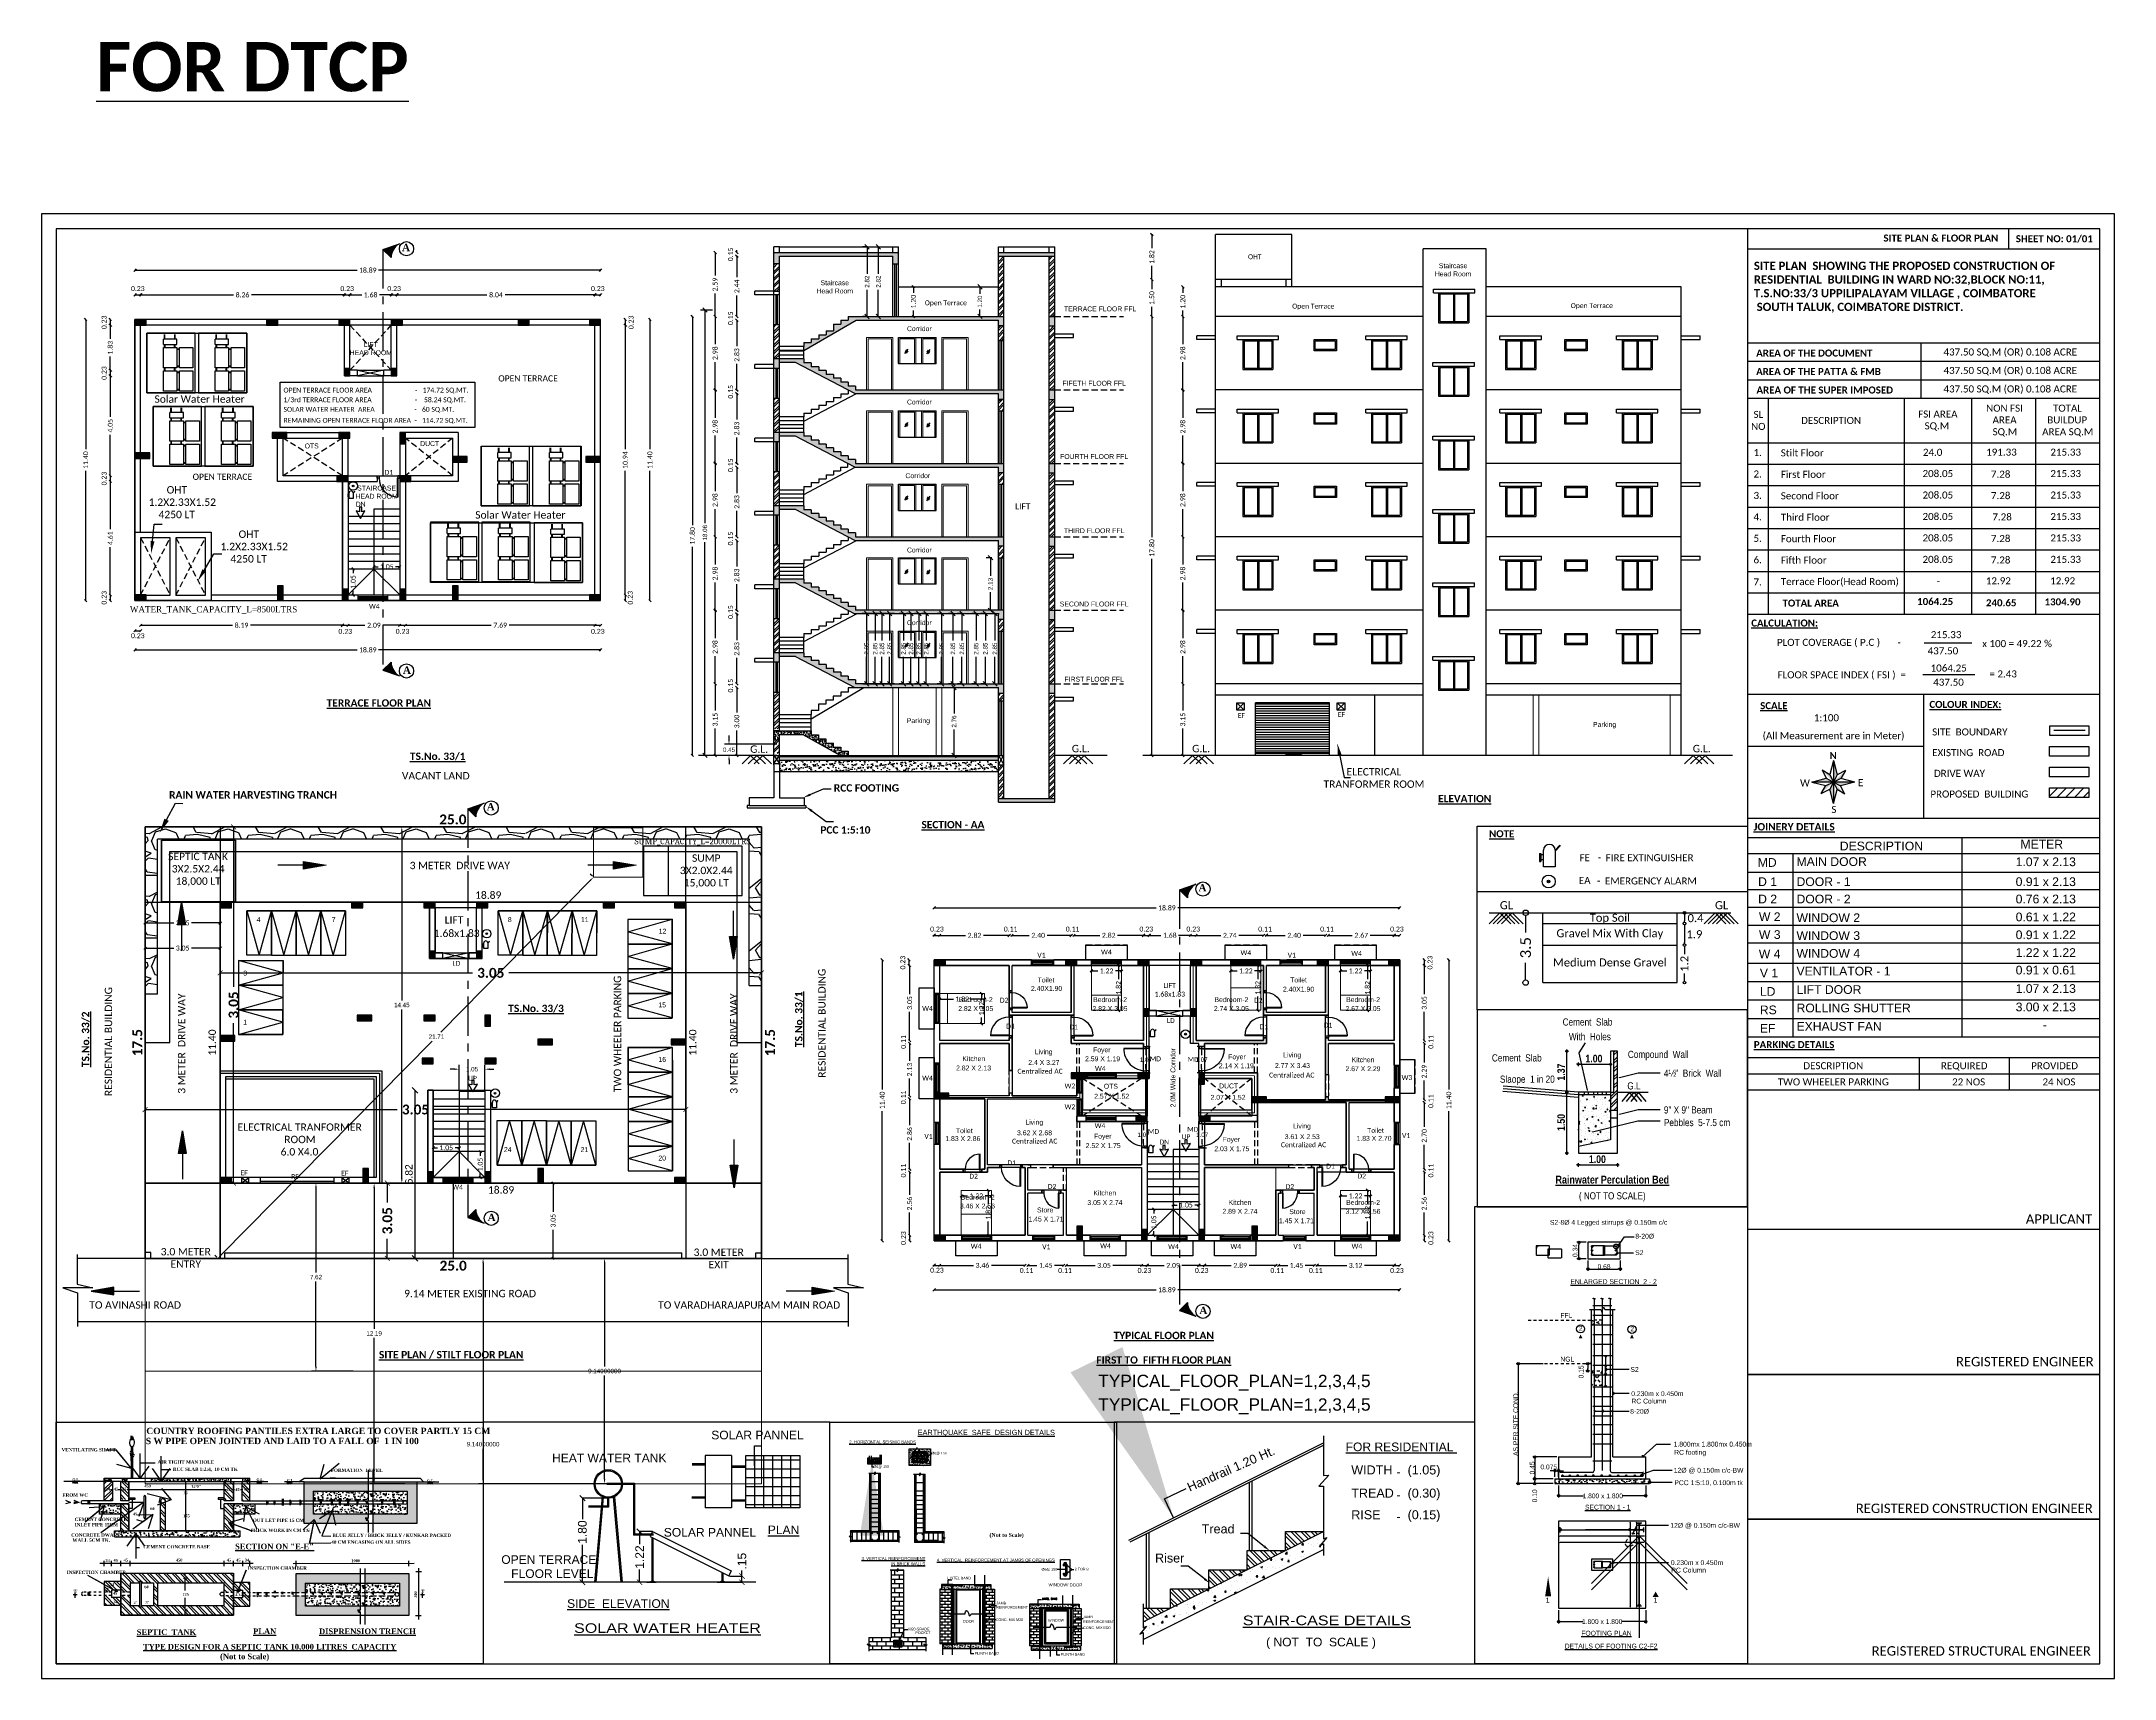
# Model space of a CAD drawing. Header units: metres. Extents: x 1549 to 1752, y 1518 to 3502.
# Drawn here: x 1668 to 1752.1, y 1608.3 to 1674.7 of the extents above; entities that cross this region are included whole.
import ezdxf
from ezdxf import colors
from ezdxf.entities.mleader import LeaderData, LeaderLine
from ezdxf.enums import TextEntityAlignment as Align
from ezdxf.math import Vec2, Vec3

# ---------------------------------------------------------------- set-up
doc = ezdxf.new("R2010")
doc.units = ezdxf.units.M
for name, pattern in [('ACAD_ISO02W100', [15, 12, -3]), ('ACAD_ISO06W100', [36, 24, -3, 0, -3, 0, -3, 0, -3]), ('CENTER', [50.8, 31.75, -6.35, 6.35, -6.35]), ('DASHED', [0.75, 0.5, -0.25]), ('DOT', [0.25, 0, -0.25]), ('HIDDEN', [0.375, 0.25, -0.125])]:
    doc.linetypes.add(name, pattern=pattern)
for name, color, linetype, plot in [('BLK_1_COVERED_AREA', 140, 'Continuous', False), ('BLK_1_FLR_0_BLT_UP_AREA', 1, 'Continuous', False), ('BLK_1_MAX_HEIGHT_CAL', 7, 'Continuous', False), ('BLK_1_MAX_HEIGHT_CAL_SET_BACK', 6, 'Continuous', False), ('SHORTEST_DIST_TO_ROAD', 6, 'Continuous', False)]:
    doc.layers.add(name, color=color, linetype=linetype, plot=plot)
for name, color, linetype in [('BLK_1_FLR_0_CARPET_AREA', 10, 'Continuous'), ('BLK_1_FLR_0_EXIT_WIDTH_DOOR', 2, 'Continuous'), ('BLK_1_FLR_0_LIFT_1', 30, 'Continuous'), ('BLK_1_FLR_1_AC_ROOM_1', 117, 'Continuous'), ('BLK_1_FLR_1_AC_ROOM_2', 117, 'Continuous'), ('BLK_1_FLR_1_AC_ROOM_3', 117, 'Continuous'), ('BLK_1_FLR_1_AC_ROOM_4', 117, 'Continuous'), ('BLK_1_FLR_1_BLT_UP_AREA', 1, 'Continuous'), ('BLK_1_FLR_1_BLT_UP_AREA_DEDUCT', 1, 'Continuous'), ('BLK_1_FLR_1_CARPET_AREA', 10, 'Continuous'), ('BLK_1_FLR_1_CHAJJA', 6, 'Continuous'), ('BLK_1_FLR_1_EXIT_WIDTH_DOOR', 2, 'Continuous'), ('BLK_1_FLR_1_LIFT_1', 30, 'Continuous'), ('BLK_1_FLR_1_REGULAR_ROOM_1', 117, 'Continuous'), ('BLK_1_FLR_1_REGULAR_ROOM_2', 117, 'Continuous'), ('BLK_1_FLR_1_REGULAR_ROOM_3', 117, 'Continuous'), ('BLK_1_FLR_1_REGULAR_ROOM_4', 117, 'Continuous'), ('BLK_1_FLR_1_REGULAR_ROOM_5', 117, 'Continuous'), ('BLK_1_FLR_1_REGULAR_ROOM_6', 117, 'Continuous'), ('BLK_1_FLR_1_REGULAR_ROOM_7', 117, 'Continuous'), ('BLK_1_FLR_1_REGULAR_ROOM_8', 117, 'Continuous'), ('BLK_1_FLR_1_WC_BATH', 223, 'Continuous'), ('BLK_1_FLR_1_WC_BATH_HT', 223, 'Continuous'), ('BLK_1_FLR_6_ROOF_AREA', 54, 'Continuous'), ('BLK_1_HT_OF_BLDG', 5, 'Continuous'), ('BLK_1_LVL_0_BLDG_FOOT_PRINT', 1, 'Continuous'), ('BLK_1_LVL_0_FRONT_SETBACK', 2, 'Continuous'), ('BLK_1_LVL_0_REAR_SETBACK', 11, 'Continuous'), ('BLK_1_LVL_0_SIDE_SETBACK1', 171, 'Continuous'), ('BLK_1_LVL_0_SIDE_SETBACK2', 102, 'Continuous'), ('BLK_1_LVL_1_BLDG_FOOT_PRINT', 1, 'Continuous'), ('BLK_1_PARAPET_HT', 233, 'Continuous'), ('BLK_1_PLINTH_HEIGHT', 7, 'Continuous'), ('BLK_1_SHADE_OVERHANG', 3, 'Continuous'), ('BLK_1_STAIR_HEADROOM', 55, 'Continuous'), ('D', 7, 'Continuous'), ('D-BlockOuter-Dimension', 7, 'Continuous'), ('DRIVE_WAY', 254, 'Continuous'), ('ELECTRICAL_ROOM', 51, 'Continuous'), ('HATCH', 7, 'Continuous'), ('PLOT_BOUNDARY', 70, 'Continuous'), ('Road', 7, 'Continuous'), ('RWH', 130, 'Continuous'), ('SEPTIC_TANK', 146, 'Continuous'), ('SOLAR_PANEL', 3, 'Continuous'), ('T-04', 7, 'Continuous'), ('T-H4-Text', 7, 'Continuous'), ('Text', 7, 'Continuous'), ('Title', 7, 'Continuous'), ('TWO_WHEELER_PARKING', 2, 'Continuous'), ('UG_SUMP', 194, 'Continuous'), ('WATER_TANK_CALCULATION', 150, 'Continuous')]:
    doc.layers.add(name, color=color, linetype=linetype)
for name, color, linetype, lineweight in [('BLK_1_FLR_0_STILT', 7, 'Continuous', 0), ('BLK_1_FLR_1_KITCHEN', 163, 'Continuous', 0), ('BLK_1_FLR_1_ROOM_1_LIGHT_VENTILATION_1', 232, 'Continuous', 0), ('BLK_1_FLR_1_ROOM_2_LIGHT_VENTILATION_2', 232, 'Continuous', 0), ('BLK_1_FLR_1_ROOM_3_LIGHT_VENTILATION_3', 232, 'Continuous', 0), ('BLK_1_FLR_1_ROOM_4_LIGHT_VENTILATION_4', 232, 'Continuous', 0), ('BLK_1_FLR_1_ROOM_5_LIGHT_VENTILATION_5', 232, 'Continuous', 0), ('BLK_1_FLR_1_ROOM_6_LIGHT_VENTILATION_6', 232, 'Continuous', 0), ('BLK_1_FLR_1_UNITFA_1', 234, 'Continuous', 0), ('BLK_1_FLR_1_UNITFA_2', 234, 'Continuous', 0), ('BLK_1_FLR_1_UNITFA_3', 234, 'Continuous', 0), ('BLK_1_FLR_1_UNITFA_4', 234, 'Continuous', 0), ('BLK_1_MUMTY_HT', 83, 'Continuous', 0), ('Column', 7, 'Continuous', 30), ('DIST_CL_ROAD', 7, 'Continuous', 0), ('DIST_EXIT', 7, 'Continuous', 0), ('NOTIFIED_ROAD', 1, 'Continuous', 13), ('ROAD_WIDTH', 1, 'Continuous', 13), ('SEGREGATED_TOILET', 1, 'Continuous', 0), ('TWO_WHEELER_DRIVE_WAY', 6, 'Continuous', 0), ('W', 7, 'Continuous', 5)]:
    doc.layers.add(name, color=color, linetype=linetype, lineweight=lineweight)
doc.styles.add('ARIAL', font='arial.ttf')
doc.styles.add('Dutch-Bold', font='timesbd.ttf', dxfattribs={"height": 12})
doc.styles.add('ED', font='romantic.ttf', dxfattribs={"width": 0.96})
doc.styles.add('HANDWRITE', font='timesbd.ttf', dxfattribs={"height": 9})
doc.styles.add('Honda - Arial', font='arial.ttf')
doc.styles.add('Mark-H', font='swisscb.ttf')
doc.styles.add('Mark-HR', font='swissc.ttf')
doc.styles.add('RS', font='romans.shx')
doc.styles.add('RT', font='Cambria.ttf', dxfattribs={"height": 0.6})
doc.styles.add('SLS- JOHN Calibri', font='calibri.ttf')
doc.styles.add('SLS-Calibri', font='calibri.ttf')
doc.styles.add('SLS-CalibriBold', font='calibrib.ttf')
doc.styles.add('SSC - Arial', font='arial.ttf')
doc.styles.get("Standard").update_dxf_attribs({"font": 'arial.ttf'})
doc.styles.add('style3', font='times.ttf', dxfattribs={"height": 0.25})
doc.styles.add('TI', font='sanss___.ttf')
doc.dimstyles.new('12', dxfattribs={"dimtxt": 0.18, "dimasz": 0.18, "dimexe": 0.18, "dimexo": 0.0625, "dimgap": 0.09, "dimtad": 0, "dimzin": 0, "dimdsep": 46, "dimtxsty": 'Standard', "dimblk": 'OBLIQUE', "dimcen": 0.09, "dimadec": 0, "dimazin": 0, "dimtfac": 1, "dimtofl": 0, "dimtmove": 0, "dimatfit": 3, "dimfxl": 0, "dimtolj": 1, "dimtzin": 0, "dimarcsym": 0})
doc.dimstyles.new('APP1', dxfattribs={"dimscale": 0, "dimtxt": 9, "dimasz": 4.5, "dimexe": 0.18, "dimexo": 0.0625, "dimgap": 2, "dimtad": 0, "dimlfac": 0.0508, "dimzin": 4, "dimdsep": 46, "dimtxsty": 'Standard', "dimblk1": 'OBLIQUE', "dimblk2": 'OBLIQUE', "dimsah": 1, "dimcen": 0.09, "dimse1": 1, "dimse2": 1, "dimadec": 0, "dimazin": 0, "dimtfac": 1, "dimtdec": 4, "dimtmove": 0, "dimatfit": 3, "dimldrblk": 'OBLIQUE', "dimfxl": 0, "dimtolj": 1, "dimtzin": 0, "dimarcsym": 0})
doc.dimstyles.new('C LINE', dxfattribs={"dimscale": 3, "dimtxt": 2, "dimasz": 1, "dimexe": 0.5, "dimexo": 0.5, "dimgap": 0.5, "dimtad": 1, "dimzin": 3, "dimdsep": 46, "dimlunit": 4, "dimtxsty": 'TI', "dimblk": 'ORIGIN', "dimcen": -0.5, "dimclrd": 250, "dimclre": 250, "dimclrt": 61, "dimadec": 0, "dimazin": 0, "dimtfac": 1, "dimtmove": 2, "dimatfit": 3, "dimldrblk": 'OPEN90', "dimfxl": 0, "dimfrac": 2, "dimtolj": 1, "dimtzin": 0, "dimarcsym": 0})
doc.dimstyles.new('Copy of APP', dxfattribs={"dimscale": 0, "dimtxt": 8, "dimasz": 4.5, "dimexe": 9, "dimexo": 9, "dimgap": 2, "dimtad": 0, "dimtih": 1, "dimtoh": 1, "dimzin": 4, "dimdsep": 46, "dimlunit": 4, "dimtxsty": 'style3', "dimblk": 'OPEN90', "dimblk1": 'OPEN90', "dimblk2": 'OBLIQUE', "dimcen": 0.09, "dimse1": 1, "dimse2": 1, "dimclrd": 4, "dimclre": 4, "dimclrt": 2, "dimadec": 0, "dimazin": 0, "dimtfac": 1, "dimtmove": 0, "dimatfit": 3, "dimfxl": 0, "dimtolj": 1, "dimtzin": 0, "dimarcsym": 0})
doc.dimstyles.new('OPEN SPACE', dxfattribs={"dimtxt": 0.3, "dimasz": 0.23, "dimexe": 0.1875, "dimexo": 0.0625, "dimgap": 0.09, "dimtad": 3, "dimzin": 0, "dimdsep": 46, "dimtxsty": 'ARIAL', "dimblk": 'OBLIQUE', "dimcen": 0.09, "dimse1": 1, "dimse2": 1, "dimclrd": 6, "dimclre": 6, "dimclrt": 7, "dimadec": 0, "dimazin": 0, "dimtfac": 0.5, "dimtix": 1, "dimtmove": 0, "dimatfit": 3, "dimfxl": 0, "dimtolj": 1, "dimtzin": 0, "dimarcsym": 0})
doc.dimstyles.new('SLS-JOHN-OuterBlock(FloorPlan)', dxfattribs={"dimtxt": 0.3, "dimasz": 0.1, "dimexe": 0, "dimexo": 0, "dimgap": 0.1, "dimtad": 0, "dimzin": 1, "dimdsep": 46, "dimtxsty": 'SLS- JOHN Calibri', "dimblk1": 'OBLIQUE', "dimblk2": 'OBLIQUE', "dimsah": 1, "dimcen": 0, "dimse1": 1, "dimse2": 1, "dimclrd": 252, "dimclre": 252, "dimclrt": 256, "dimadec": 0, "dimazin": 0, "dimtfac": 1, "dimtofl": 0, "dimtmove": 2, "dimatfit": 3, "dimfxl": 0, "dimtolj": 1, "dimtzin": 0, "dimarcsym": 0})
doc.dimstyles.new('SLS-ProjectName-FMB', dxfattribs={"dimtxt": 0.7, "dimasz": 0.1, "dimexe": 0, "dimexo": 0, "dimgap": 0.2, "dimtad": 0, "dimdec": 1, "dimzin": 1, "dimdsep": 46, "dimtxsty": 'SLS-CalibriBold', "dimblk": 'NONE', "dimcen": 0, "dimse1": 1, "dimse2": 1, "dimsd1": 1, "dimsd2": 1, "dimclrd": 252, "dimclre": 252, "dimclrt": 256, "dimadec": 0, "dimazin": 0, "dimtfac": 1, "dimtdec": 1, "dimtofl": 0, "dimtmove": 0, "dimatfit": 3, "dimfxl": 0, "dimtolj": 1, "dimtzin": 0, "dimarcsym": 0})
doc.dimstyles.new('SLS-ProjectName-InnerBlock', dxfattribs={"dimtxt": 0.6, "dimasz": 0.1, "dimexe": 0, "dimexo": 0, "dimgap": 0.2, "dimtad": 0, "dimzin": 1, "dimdsep": 46, "dimtxsty": 'SLS-Calibri', "dimblk": 'NONE', "dimcen": 0.09, "dimse1": 1, "dimse2": 1, "dimsd1": 1, "dimsd2": 1, "dimclrd": 252, "dimclre": 252, "dimclrt": 256, "dimadec": 0, "dimazin": 0, "dimtfac": 1, "dimtofl": 0, "dimtmove": 0, "dimatfit": 3, "dimfxl": 0, "dimtolj": 1, "dimtzin": 0, "dimarcsym": 0})
doc.dimstyles.new('SLS-ProjectName-OuterBlock(FloorPlan)', dxfattribs={"dimtxt": 0.2, "dimasz": 0.1, "dimexe": 0, "dimexo": 0, "dimgap": 0.1, "dimtad": 0, "dimzin": 1, "dimdsep": 46, "dimtxsty": 'SLS-Calibri', "dimblk1": 'OBLIQUE', "dimblk2": 'OBLIQUE', "dimsah": 1, "dimcen": 0, "dimse1": 1, "dimse2": 1, "dimclrd": 252, "dimclre": 252, "dimclrt": 256, "dimadec": 0, "dimazin": 0, "dimtfac": 1, "dimtofl": 0, "dimtmove": 2, "dimatfit": 3, "dimfxl": 0, "dimtolj": 1, "dimtzin": 0, "dimarcsym": 0})
doc.dimstyles.get("Standard").update_dxf_attribs({"dimtxt": 0.18, "dimasz": 0.18, "dimexe": 0.18, "dimexo": 0.0625, "dimgap": 0.09, "dimtad": 0, "dimtih": 1, "dimtoh": 1, "dimdec": 4, "dimzin": 0, "dimdsep": 46, "dimtxsty": 'Standard', "dimcen": 0.09, "dimadec": 0, "dimazin": 0, "dimtfac": 1, "dimtdec": 4, "dimtofl": 0, "dimtmove": 0, "dimatfit": 3, "dimfxl": 0, "dimtolj": 1, "dimtzin": 0, "dimarcsym": 0})
pattern_1 = [(50, (157.51355, -122.14279), (0.182184669, -0.015939086), [0.01905, -0.20955]), (355, (157.51355, -122.14279), (-0.035243421, 0.191056845), [0.01524, -0.167640584]), (100.451445, (157.52873, -122.14412), (0.146941247, 0.175117752), [0.016190009, -0.178090245]), (46.1842, (157.51355, -122.092), (0.27107904, -0.042042328), [0.028575, -0.314325]), (96.635558, (157.53614, -122.0955), (0.237404134, 0.247426125), [0.024285023, -0.267135608]), (351.184151, (157.51355, -122.092), (0.237404134, 0.247426125), [0.022859967, -0.251459732]), (21, (157.53895, -122.10469), (0.151614391, -0.102265198), [0.01905, -0.20955]), (326, (157.53895, -122.10469), (0.061802028, 0.184187966), [0.01524, -0.16764]), (71.451445, (157.55158, -122.11321), (0.213416419, 0.081922769), [0.016190009, -0.178089938]), (37.5, (157.51355, -122.14279), (0.0030886033, 0.0845550389), [0, -0.165608, 0, -0.17018, 0, -0.168275]), (7.5, (157.51355, -122.14279), (0.0668196625, 0.1001805748), [0, -0.097028, 0, -0.161798, 0, -0.064135]), (327.5, (157.456905, -122.14279), (0.1355905952, -0.005728744), [0, -0.0635, 0, -0.19812, 0, -0.26289]), (317.5, (157.4315, -122.14279), (0.1481291814, 0.025426491), [0, -0.08255, 0, -0.131572, 0, -0.18669])]
pattern_2 = [(45, (0, -122.14279), (-0.134703842, 0.134703842), []), (45, (0.0898, -122.14279), (-0.134703842, 0.134703842), [])]
pattern_3 = [(50, (34.06502, -64.56609), (0.13818904, -0.01208997), [0.01444968, -0.15894645]), (355, (34.06502, -64.56609), (-0.02673216, 0.1449191), [0.01155974, -0.12715716]), (100.4514, (34.07653, -64.5671), (0.11145698, 0.13282905), [0.01228034, -0.1350837]), (46.1842, (34.06502, -64.52756), (0.20561718, -0.0318893), [0.0216745, -0.23841967]), (96.6356, (34.08215, -64.53022), (0.1800743, 0.18767585), [0.0184205, -0.2026255]), (351.1842, (34.06502, -64.52756), (0.1800742, 0.187676), [0.0173396, -0.19073574]), (21, (34.08428, -64.53719), (0.11500152, -0.0775695), [0.01444968, -0.15894645]), (326, (34.08428, -64.53719), (0.0468777, 0.13970912), [0.01155974, -0.12715716]), (71.4514, (34.09387, -64.54366), (0.16187927, 0.06213949), [0.01228034, -0.1350837]), (37.5, (34.065017, -64.56609), (0.002342746, 0.064136115), [0, -0.12561586, 0, -0.12908378, 0, -0.12763881]), (7.5, (34.06502, -64.56609), (0.0506836, 0.07598829), [0, -0.07359702, 0, -0.12272592, 0, -0.048647246]), (327.5, (34.022053, -64.56609), (0.10284749, -0.004345475), [0, -0.04816559, 0, -0.15027664, 0, -0.19940554]), (317.5, (34.00279, -64.56609), (0.11235802, 0.01928646), [0, -0.06261527, 0, -0.0997991, 0, -0.14160683])]
pattern_4 = [(50, (62.16659, -89.00553), (0.16257534, -0.0142235), [0.01699962, -0.18699582]), (355, (62.16659, -89.00553), (-0.0314496, 0.17049307), [0.0135997, -0.14959666]), (100.4514, (62.18014, -89.00672), (0.13112586, 0.15626947), [0.01444745, -0.158922]), (46.1842, (62.16659, -88.9602), (0.24190256, -0.0375168), [0.02549943, -0.2804937]), (96.6356, (62.18675, -88.96332), (0.21185214, 0.2207951), [0.0216712, -0.23838295]), (351.1842, (62.16659, -88.9602), (0.211852, 0.2207953), [0.02039954, -0.224395]), (21, (62.18925, -88.97153), (0.1352959, -0.09125824), [0.01699962, -0.18699582]), (326, (62.18925, -88.97153), (0.05515024, 0.16436367), [0.0135997, -0.14959666]), (71.4514, (62.20053, -88.97914), (0.1904462, 0.07310528), [0.01444745, -0.158922]), (37.5, (62.16659, -89.00553), (0.002756172, 0.075454253), [0, -0.14778336, 0, -0.15186327, 0, -0.15016331]), (7.5, (62.16659, -89.00553), (0.05962776, 0.08939799), [0, -0.08658473, 0, -0.14438344, 0, -0.057232054]), (327.5, (62.11604, -89.00553), (0.120997047, -0.005112323), [0, -0.0566654, 0, -0.17679605, 0, -0.234594755]), (317.5, (62.09338, -89.00553), (0.13218591, 0.02268996), [0, -0.07366502, 0, -0.11741071, 0, -0.16659628])]
pattern_5 = [(50, (67.56029, -90.19426), (0.16257534, -0.0142235), [0.01699962, -0.18699582]), (355, (67.56029, -90.19426), (-0.0314496, 0.17049307), [0.0135997, -0.14959666]), (100.4514, (67.57383, -90.19545), (0.13112586, 0.15626947), [0.01444745, -0.158922]), (46.1842, (67.56029, -90.14893), (0.24190256, -0.0375168), [0.02549943, -0.2804937]), (96.6356, (67.58044, -90.15206), (0.21185214, 0.2207951), [0.0216712, -0.23838295]), (351.1842, (67.56029, -90.14893), (0.211852, 0.2207953), [0.02039954, -0.224395]), (21, (67.58295, -90.16027), (0.1352959, -0.09125824), [0.01699962, -0.18699582]), (326, (67.58295, -90.16027), (0.05515024, 0.16436367), [0.0135997, -0.14959666]), (71.4514, (67.59423, -90.16787), (0.1904462, 0.07310528), [0.01444745, -0.158922]), (37.5, (67.560286, -90.194265), (0.002756172, 0.075454253), [0, -0.14778336, 0, -0.15186327, 0, -0.15016331]), (7.5, (67.560286, -90.194265), (0.05962776, 0.08939799), [0, -0.08658473, 0, -0.14438344, 0, -0.057232054]), (327.5, (67.50974, -90.194265), (0.120997047, -0.005112323), [0, -0.0566654, 0, -0.17679605, 0, -0.234594755]), (317.5, (67.48707, -90.19426), (0.13218591, 0.02268996), [0, -0.07366502, 0, -0.11741071, 0, -0.16659628])]
pattern_6 = [(50, (62.23459, -92.6311), (0.16257534, -0.0142235), [0.01699962, -0.18699582]), (355, (62.23459, -92.6311), (-0.0314496, 0.17049307), [0.0135997, -0.14959666]), (100.4514, (62.24813, -92.63228), (0.13112586, 0.15626947), [0.01444745, -0.158922]), (46.1842, (62.23459, -92.58576), (0.24190256, -0.0375168), [0.02549943, -0.28049373]), (96.6356, (62.25474, -92.5889), (0.21185214, 0.2207951), [0.0216712, -0.23838295]), (351.1842, (62.23459, -92.58576), (0.211852, 0.2207953), [0.02039954, -0.224395]), (21, (62.25725, -92.5971), (0.1352959, -0.09125824), [0.01699962, -0.18699582]), (326, (62.25725, -92.5971), (0.05515024, 0.16436367), [0.0135997, -0.14959666]), (71.4514, (62.26853, -92.6047), (0.1904462, 0.07310528), [0.01444745, -0.158922]), (37.5, (62.234586, -92.631096), (0.002756172, 0.075454253), [0, -0.14778336, 0, -0.15186327, 0, -0.15016331]), (7.5, (62.234586, -92.6311), (0.05962776, 0.08939799), [0, -0.08658473, 0, -0.14438344, 0, -0.057232054]), (327.5, (62.18404, -92.631096), (0.120997047, -0.005112323), [0, -0.0566654, 0, -0.17679605, 0, -0.234594755]), (317.5, (62.16137, -92.6311), (0.13218591, 0.02268996), [0, -0.07366502, 0, -0.11741071, 0, -0.16659628])]
pattern_7 = [(50, (67.64749, -92.74472), (0.16257534, -0.0142235), [0.01699962, -0.18699582]), (355, (67.64749, -92.74472), (-0.0314496, 0.17049307), [0.0135997, -0.14959666]), (100.4514, (67.66104, -92.74591), (0.13112586, 0.15626947), [0.01444745, -0.158922]), (46.1842, (67.64749, -92.6994), (0.24190256, -0.0375168), [0.02549943, -0.2804937]), (96.6356, (67.66765, -92.70252), (0.21185214, 0.2207951), [0.0216712, -0.23838295]), (351.1842, (67.6475, -92.6994), (0.211852, 0.2207953), [0.02039954, -0.224395]), (21, (67.67016, -92.71072), (0.1352959, -0.09125824), [0.01699962, -0.18699582]), (326, (67.67016, -92.71072), (0.05515024, 0.16436367), [0.0135997, -0.14959666]), (71.4514, (67.68143, -92.71833), (0.1904462, 0.07310528), [0.01444745, -0.158922]), (37.5, (67.64749, -92.744723), (0.002756172, 0.075454253), [0, -0.14778336, 0, -0.15186327, 0, -0.15016331]), (7.5, (67.64749, -92.74472), (0.05962776, 0.08939799), [0, -0.08658473, 0, -0.14438344, 0, -0.057232054]), (327.5, (67.596944, -92.74472), (0.120997047, -0.005112323), [0, -0.0566654, 0, -0.17679605, 0, -0.234594755]), (317.5, (67.57428, -92.74472), (0.13218591, 0.02268996), [0, -0.07366502, 0, -0.11741071, 0, -0.16659628])]
pattern_8 = [(127.5, (1624.207, -4207.54), (-5.4966713, -0.179702), [0, -4.3361207, 0, -4.8496087, 0, -4.6356553]), (97.5, (1624.207, -4207.54), (-8.050767, 5.048661), [0, -2.339223, 0, -3.908214, 0, -1.4976733]), (57.5, (1624.207, -4211.0487), (-0.0161436, 8.8837467), [0, -1.4263555, 0, -5.1348798, 0, -6.703871]), (47.5, (1624.207, -4211.049), (-2.503755, 8.57561), [0, -0.7131777, 0, -3.366199, 0, -3.85116])]
pattern_9 = [(135, (1624.207, -4207.54), (-8.104706, -8.104706), []), (135, (1624.207, -4202.137), (-8.104706, -8.104706), [])]
pattern_10 = [(135, (1608.652, -4207.54), (-8.104706, -8.104706), []), (135, (1608.652, -4202.137), (-8.104706, -8.104706), [])]

# ---------------------------------------------------------------- blocks, each defined once
blk = doc.blocks.new('*U9')
at = {"layer": 'D'}
for p, q in [((0, -0.065), (0, 0.05)), ((0.075, 0.05), (0.075, 0.667)), ((0.075, 0.05), (0.1, 0.05)), ((0.1, 0.05), (0.1, 0.666)), ((0.767, -0.065), (0.767, 0.05))]:
    blk.add_line(p, q, dxfattribs=at)
for points in [[(0, -0.05), (0.075, -0.05), (0.075, 0.05), (0, 0.05)], [(0.767, -0.05), (0.692, -0.05), (0.692, 0.05), (0.767, 0.05)]]:
    blk.add_lwpolyline(points, close=True, dxfattribs=at)
blk.add_arc((0.075, 0.05), 0.617, 0, 90, dxfattribs=at)
blk = doc.blocks.new('*U5')
at = {"layer": 'D'}
for p, q in [((-0.767, -0.065), (-0.767, 0.05)), ((-0.1, 0.05), (-0.1, 0.666)), ((-0.075, 0.05), (-0.1, 0.05)), ((-0.075, 0.05), (-0.075, 0.667)), ((0, -0.065), (0, 0.05))]:
    blk.add_line(p, q, dxfattribs=at)
for points in [[(-0.767, -0.05), (-0.692, -0.05), (-0.692, 0.05), (-0.767, 0.05)], [(0, -0.05), (-0.075, -0.05), (-0.075, 0.05), (0, 0.05)]]:
    blk.add_lwpolyline(points, close=True, dxfattribs=at)
blk.add_arc((-0.075, 0.05), 0.617, 90, 180, dxfattribs=at)
blk = doc.blocks.new('*U8')
at = {"layer": 'W'}
for p, q in [((-0.533, 0.1), (-0.533, -0.1)), ((-0.533, 0.1), (0.533, 0.1)), ((-0.488, 0.05), (0.488, 0.05)), ((-0.463, 0.012), (0.463, 0.012)), ((-0.463, 0.002), (0.463, 0.002)), ((0.533, 0.1), (0.533, -0.1)), ((-0.533, -0.1), (0.533, -0.1)), ((-0.488, -0.05), (0.488, -0.05)), ((-0.463, -0.003), (0.463, -0.003)), ((-0.463, -0.013), (0.463, -0.013))]:
    blk.add_line(p, q, dxfattribs=at)
for points in [[(-0.488, -0.05), (-0.533, -0.05), (-0.533, 0.05), (-0.488, 0.05)], [(-0.493, -0.045), (-0.528, -0.045), (-0.528, 0.045), (-0.493, 0.045)], [(-0.488, 0.012), (-0.488, -0.013), (-0.463, -0.013), (-0.463, 0.012)], [(0.488, 0.012), (0.488, -0.013), (0.463, -0.013), (0.463, 0.012)], [(0.488, -0.05), (0.533, -0.05), (0.533, 0.05), (0.488, 0.05)], [(0.493, -0.045), (0.528, -0.045), (0.528, 0.045), (0.493, 0.045)]]:
    blk.add_lwpolyline(points, close=True, dxfattribs=at)
blk = doc.blocks.new('*U11')
at = {"layer": 'W'}
for p, q in [((-0.4, 0.1), (-0.4, -0.1)), ((-0.4, 0.1), (0.4, 0.1)), ((-0.355, 0.05), (0.355, 0.05)), ((-0.33, 0.012), (0.33, 0.012)), ((-0.33, 0.002), (0.33, 0.002)), ((0.4, 0.1), (0.4, -0.1)), ((-0.4, -0.1), (0.4, -0.1)), ((-0.355, -0.05), (0.355, -0.05)), ((-0.33, -0.003), (0.33, -0.003)), ((-0.33, -0.013), (0.33, -0.013))]:
    blk.add_line(p, q, dxfattribs=at)
for points in [[(-0.355, -0.05), (-0.4, -0.05), (-0.4, 0.05), (-0.355, 0.05)], [(-0.36, -0.045), (-0.395, -0.045), (-0.395, 0.045), (-0.36, 0.045)], [(-0.355, 0.012), (-0.355, -0.013), (-0.33, -0.013), (-0.33, 0.012)], [(0.355, 0.012), (0.355, -0.013), (0.33, -0.013), (0.33, 0.012)], [(0.355, -0.05), (0.4, -0.05), (0.4, 0.05), (0.355, 0.05)], [(0.36, -0.045), (0.395, -0.045), (0.395, 0.045), (0.36, 0.045)]]:
    blk.add_lwpolyline(points, close=True, dxfattribs=at)
blk = doc.blocks.new('*U7')
at = {"layer": 'D'}
for p, q in [((0, -0.065), (0, 0.05)), ((0.075, 0.05), (0.075, 0.82)), ((0.075, 0.05), (0.1, 0.05)), ((0.1, 0.05), (0.1, 0.819)), ((0.92, -0.065), (0.92, 0.05))]:
    blk.add_line(p, q, dxfattribs=at)
for points in [[(0, -0.05), (0.075, -0.05), (0.075, 0.05), (0, 0.05)], [(0.92, -0.05), (0.845, -0.05), (0.845, 0.05), (0.92, 0.05)]]:
    blk.add_lwpolyline(points, close=True, dxfattribs=at)
blk.add_arc((0.075, 0.05), 0.77, 0, 90, dxfattribs=at)
blk = doc.blocks.new('*U6')
at = {"layer": 'D'}
for p, q in [((-0.92, -0.065), (-0.92, 0.05)), ((-0.1, 0.05), (-0.1, 0.819)), ((-0.075, 0.05), (-0.1, 0.05)), ((-0.075, 0.05), (-0.075, 0.82)), ((0, -0.065), (0, 0.05))]:
    blk.add_line(p, q, dxfattribs=at)
for points in [[(-0.92, -0.05), (-0.845, -0.05), (-0.845, 0.05), (-0.92, 0.05)], [(0, -0.05), (-0.075, -0.05), (-0.075, 0.05), (0, 0.05)]]:
    blk.add_lwpolyline(points, close=True, dxfattribs=at)
blk.add_arc((-0.075, 0.05), 0.77, 90, 180, dxfattribs=at)
blk = doc.blocks.new('*U10')
at = {"layer": 'D'}
for p, q in [((-0.1, 0.05), (-0.1, 0.973)), ((-0.075, 0.05), (-0.075, 0.973)), ((-1.073, -0.065), (-1.073, 0.05)), ((-0.075, 0.05), (-0.1, 0.05)), ((0, -0.065), (0, 0.05))]:
    blk.add_line(p, q, dxfattribs=at)
for points in [[(-1.073, -0.05), (-0.998, -0.05), (-0.998, 0.05), (-1.073, 0.05)], [(0, -0.05), (-0.075, -0.05), (-0.075, 0.05), (0, 0.05)]]:
    blk.add_lwpolyline(points, close=True, dxfattribs=at)
blk.add_arc((-0.075, 0.05), 0.923, 90, 180, dxfattribs=at)
blk = doc.blocks.new('*U14')
at = {"layer": 'W'}
for p, q in [((-0.533, 0.1), (-0.533, -0.1)), ((-0.533, 0.1), (0.533, 0.1)), ((-0.488, 0.05), (0.488, 0.05)), ((-0.463, 0.012), (0.463, 0.012)), ((-0.463, 0.002), (0.463, 0.002)), ((0.533, 0.1), (0.533, -0.1)), ((-0.533, -0.1), (0.533, -0.1)), ((-0.488, -0.05), (0.488, -0.05)), ((-0.463, -0.003), (0.463, -0.003)), ((-0.463, -0.013), (0.463, -0.013))]:
    blk.add_line(p, q, dxfattribs=at)
for points in [[(-0.488, -0.05), (-0.533, -0.05), (-0.533, 0.05), (-0.488, 0.05)], [(-0.493, -0.045), (-0.528, -0.045), (-0.528, 0.045), (-0.493, 0.045)], [(-0.488, 0.012), (-0.488, -0.013), (-0.463, -0.013), (-0.463, 0.012)], [(0.488, 0.012), (0.488, -0.013), (0.463, -0.013), (0.463, 0.012)], [(0.488, -0.05), (0.533, -0.05), (0.533, 0.05), (0.488, 0.05)], [(0.493, -0.045), (0.528, -0.045), (0.528, 0.045), (0.493, 0.045)]]:
    blk.add_lwpolyline(points, close=True, dxfattribs=at)
blk = doc.blocks.new('*U12')
at = {"layer": 'W'}
for p, q in [((-0.306, 0.1), (-0.306, -0.1)), ((-0.306, 0.1), (0.306, 0.1)), ((-0.261, 0.05), (0.261, 0.05)), ((-0.236, 0.012), (0.236, 0.012)), ((-0.236, 0.002), (0.236, 0.002)), ((0.306, 0.1), (0.306, -0.1)), ((-0.306, -0.1), (0.306, -0.1)), ((-0.261, -0.05), (0.261, -0.05)), ((-0.236, -0.003), (0.236, -0.003)), ((-0.236, -0.013), (0.236, -0.013))]:
    blk.add_line(p, q, dxfattribs=at)
for points in [[(-0.261, -0.05), (-0.306, -0.05), (-0.306, 0.05), (-0.261, 0.05)], [(-0.266, -0.045), (-0.301, -0.045), (-0.301, 0.045), (-0.266, 0.045)], [(-0.261, 0.012), (-0.261, -0.013), (-0.236, -0.013), (-0.236, 0.012)], [(0.261, 0.012), (0.261, -0.013), (0.236, -0.013), (0.236, 0.012)], [(0.261, -0.05), (0.306, -0.05), (0.306, 0.05), (0.261, 0.05)], [(0.266, -0.045), (0.301, -0.045), (0.301, 0.045), (0.266, 0.045)]]:
    blk.add_lwpolyline(points, close=True, dxfattribs=at)
blk = doc.blocks.new('*U13')
at = {"layer": 'W'}
for p, q in [((-0.26, 0.1), (-0.26, -0.1)), ((-0.26, 0.1), (0.26, 0.1)), ((-0.215, 0.05), (0.215, 0.05)), ((-0.19, 0.012), (0.19, 0.012)), ((-0.19, 0.002), (0.19, 0.002)), ((0.26, 0.1), (0.26, -0.1)), ((-0.26, -0.1), (0.26, -0.1)), ((-0.215, -0.05), (0.215, -0.05)), ((-0.19, -0.003), (0.19, -0.003)), ((-0.19, -0.013), (0.19, -0.013))]:
    blk.add_line(p, q, dxfattribs=at)
for points in [[(-0.215, -0.05), (-0.26, -0.05), (-0.26, 0.05), (-0.215, 0.05)], [(-0.22, -0.045), (-0.255, -0.045), (-0.255, 0.045), (-0.22, 0.045)], [(-0.215, 0.012), (-0.215, -0.013), (-0.19, -0.013), (-0.19, 0.012)], [(0.215, 0.012), (0.215, -0.013), (0.19, -0.013), (0.19, 0.012)], [(0.215, -0.05), (0.26, -0.05), (0.26, 0.05), (0.215, 0.05)], [(0.22, -0.045), (0.255, -0.045), (0.255, 0.045), (0.22, 0.045)]]:
    blk.add_lwpolyline(points, close=True, dxfattribs=at)
blk = doc.blocks.new('Arow2')
for p, q in [((-2, 10.8), (-7.1, 12.2)), ((-7.1, 12.2), (0, 0)), ((2, 18.2), (-2, 18.2)), ((-2, 18.2), (-2, 10.8)), ((0, 0), (7.1, 12.2)), ((2, 10.8), (2, 18.2)), ((7.1, 12.2), (2, 10.8))]:
    blk.add_line(p, q)
blk = doc.blocks.new('_Oblique')
at = {"color": 0, "linetype": 'ByBlock', "lineweight": -2}
blk.add_line((-0.5, -0.5), (0.5, 0.5), dxfattribs=at)
at = {"const_width": 0.2}
blk.add_lwpolyline([(-0.5, -0.5), (0.5, 0.5)], dxfattribs=at)
blk = doc.blocks.new('*D65')
at = {"color": 252, "lineweight": -2}
blk.add_line((1704.184, 1638.423), (1704.413, 1638.423), dxfattribs=at)
at = {"layer": 'Defpoints', "color": 0}
for p in [(1704.413, 1638.423), (1704.184, 1636.933), (1704.413, 1636.933)]:
    blk.add_point(p, dxfattribs=at)
at = {"color": 252, "lineweight": -2, "xscale": 0.1, "yscale": 0.1, "zscale": 0.1, "rotation": 180}
blk.add_blockref('_Oblique', (1704.184, 1638.423), dxfattribs=at)
at = {"color": 252, "lineweight": -2, "xscale": 0.1, "yscale": 0.1, "zscale": 0.1}
blk.add_blockref('_Oblique', (1704.413, 1638.423), dxfattribs=at)
at = {"insert": (1704.299, 1638.676), "char_height": 0.2, "attachment_point": 5, "style": 'SLS-Calibri'}
blk.add_mtext('\\A1;0.23', dxfattribs=at)
blk = doc.blocks.new('*D66')
at = {"color": 252, "lineweight": -2}
for p, q in [((1704.413, 1638.423), (1705.46, 1638.423)), ((1707.23, 1638.423), (1706.183, 1638.423))]:
    blk.add_line(p, q, dxfattribs=at)
at = {"layer": 'Defpoints', "color": 0}
for p in [(1707.23, 1638.423), (1704.413, 1636.933), (1707.23, 1637.201)]:
    blk.add_point(p, dxfattribs=at)
at = {"color": 252, "lineweight": -2, "xscale": 0.1, "yscale": 0.1, "zscale": 0.1, "rotation": 180}
blk.add_blockref('_Oblique', (1704.413, 1638.423), dxfattribs=at)
at = {"color": 252, "lineweight": -2, "xscale": 0.1, "yscale": 0.1, "zscale": 0.1}
blk.add_blockref('_Oblique', (1707.23, 1638.423), dxfattribs=at)
at = {"insert": (1705.822, 1638.423), "char_height": 0.2, "attachment_point": 5, "style": 'SLS-Calibri'}
blk.add_mtext('\\A1;2.82', dxfattribs=at)
blk = doc.blocks.new('*D67')
at = {"color": 252, "lineweight": -2}
for p, q in [((1707.23, 1638.423), (1707.13, 1638.423)), ((1707.345, 1638.423), (1707.445, 1638.423))]:
    blk.add_line(p, q, dxfattribs=at)
at = {"layer": 'Defpoints', "color": 0}
for p in [(1707.345, 1638.423), (1707.23, 1637.201), (1707.345, 1637.201)]:
    blk.add_point(p, dxfattribs=at)
at = {"color": 252, "lineweight": -2, "xscale": 0.1, "yscale": 0.1, "zscale": 0.1}
blk.add_blockref('_Oblique', (1707.23, 1638.423), dxfattribs=at)
at = {"color": 252, "lineweight": -2, "xscale": 0.1, "yscale": 0.1, "zscale": 0.1, "rotation": 180}
blk.add_blockref('_Oblique', (1707.345, 1638.423), dxfattribs=at)
at = {"insert": (1707.288, 1638.676), "char_height": 0.2, "attachment_point": 5, "style": 'SLS-Calibri'}
blk.add_mtext('\\A1;0.11', dxfattribs=at)
blk = doc.blocks.new('*D68')
at = {"color": 252, "lineweight": -2}
for p, q in [((1707.345, 1638.423), (1708.041, 1638.423)), ((1709.745, 1638.423), (1708.771, 1638.423))]:
    blk.add_line(p, q, dxfattribs=at)
at = {"layer": 'Defpoints', "color": 0}
for p in [(1709.745, 1638.423), (1707.345, 1637.201), (1709.745, 1637.201)]:
    blk.add_point(p, dxfattribs=at)
at = {"color": 252, "lineweight": -2, "xscale": 0.1, "yscale": 0.1, "zscale": 0.1, "rotation": 180}
blk.add_blockref('_Oblique', (1707.345, 1638.423), dxfattribs=at)
at = {"color": 252, "lineweight": -2, "xscale": 0.1, "yscale": 0.1, "zscale": 0.1}
blk.add_blockref('_Oblique', (1709.745, 1638.423), dxfattribs=at)
at = {"insert": (1708.406, 1638.423), "char_height": 0.2, "attachment_point": 5, "style": 'SLS-Calibri'}
blk.add_mtext('\\A1;2.40', dxfattribs=at)
blk = doc.blocks.new('*D69')
at = {"color": 252, "lineweight": -2}
for p, q in [((1709.745, 1638.423), (1709.645, 1638.423)), ((1709.859, 1638.423), (1709.959, 1638.423))]:
    blk.add_line(p, q, dxfattribs=at)
at = {"layer": 'Defpoints', "color": 0}
for p in [(1709.859, 1638.423), (1709.745, 1637.201), (1709.859, 1637.201)]:
    blk.add_point(p, dxfattribs=at)
at = {"color": 252, "lineweight": -2, "xscale": 0.1, "yscale": 0.1, "zscale": 0.1}
blk.add_blockref('_Oblique', (1709.745, 1638.423), dxfattribs=at)
at = {"color": 252, "lineweight": -2, "xscale": 0.1, "yscale": 0.1, "zscale": 0.1, "rotation": 180}
blk.add_blockref('_Oblique', (1709.859, 1638.423), dxfattribs=at)
at = {"insert": (1709.802, 1638.676), "char_height": 0.2, "attachment_point": 5, "style": 'SLS-Calibri'}
blk.add_mtext('\\A1;0.11', dxfattribs=at)
blk = doc.blocks.new('*D70')
at = {"color": 252, "lineweight": -2}
for p, q in [((1709.859, 1638.423), (1710.906, 1638.423)), ((1712.677, 1638.423), (1711.63, 1638.423))]:
    blk.add_line(p, q, dxfattribs=at)
at = {"layer": 'Defpoints', "color": 0}
for p in [(1712.677, 1638.423), (1709.859, 1637.201), (1712.677, 1637.201)]:
    blk.add_point(p, dxfattribs=at)
at = {"color": 252, "lineweight": -2, "xscale": 0.1, "yscale": 0.1, "zscale": 0.1, "rotation": 180}
blk.add_blockref('_Oblique', (1709.859, 1638.423), dxfattribs=at)
at = {"color": 252, "lineweight": -2, "xscale": 0.1, "yscale": 0.1, "zscale": 0.1}
blk.add_blockref('_Oblique', (1712.677, 1638.423), dxfattribs=at)
at = {"insert": (1711.268, 1638.423), "char_height": 0.2, "attachment_point": 5, "style": 'SLS-Calibri'}
blk.add_mtext('\\A1;2.82', dxfattribs=at)
blk = doc.blocks.new('*D71')
at = {"color": 252, "lineweight": -2}
blk.add_line((1712.677, 1638.423), (1712.906, 1638.423), dxfattribs=at)
at = {"layer": 'Defpoints', "color": 0}
for p in [(1712.906, 1638.423), (1712.677, 1637.201), (1712.906, 1637.201)]:
    blk.add_point(p, dxfattribs=at)
at = {"color": 252, "lineweight": -2, "xscale": 0.1, "yscale": 0.1, "zscale": 0.1, "rotation": 180}
blk.add_blockref('_Oblique', (1712.677, 1638.423), dxfattribs=at)
at = {"color": 252, "lineweight": -2, "xscale": 0.1, "yscale": 0.1, "zscale": 0.1}
blk.add_blockref('_Oblique', (1712.906, 1638.423), dxfattribs=at)
at = {"insert": (1712.791, 1638.676), "char_height": 0.2, "attachment_point": 5, "style": 'SLS-Calibri'}
blk.add_mtext('\\A1;0.23', dxfattribs=at)
blk = doc.blocks.new('*D72')
at = {"color": 252, "lineweight": -2}
for p, q in [((1712.906, 1638.423), (1713.384, 1638.423)), ((1714.581, 1638.423), (1714.103, 1638.423))]:
    blk.add_line(p, q, dxfattribs=at)
at = {"layer": 'Defpoints', "color": 0}
for p in [(1714.581, 1638.423), (1712.906, 1637.201), (1714.581, 1637.201)]:
    blk.add_point(p, dxfattribs=at)
at = {"color": 252, "lineweight": -2, "xscale": 0.1, "yscale": 0.1, "zscale": 0.1, "rotation": 180}
blk.add_blockref('_Oblique', (1712.906, 1638.423), dxfattribs=at)
at = {"color": 252, "lineweight": -2, "xscale": 0.1, "yscale": 0.1, "zscale": 0.1}
blk.add_blockref('_Oblique', (1714.581, 1638.423), dxfattribs=at)
at = {"insert": (1713.744, 1638.423), "char_height": 0.2, "attachment_point": 5, "style": 'SLS-Calibri'}
blk.add_mtext('\\A1;1.68', dxfattribs=at)
blk = doc.blocks.new('*D73')
at = {"color": 252, "lineweight": -2}
blk.add_line((1714.581, 1638.423), (1714.81, 1638.423), dxfattribs=at)
at = {"layer": 'Defpoints', "color": 0}
for p in [(1714.81, 1638.423), (1714.581, 1637.201), (1714.81, 1637.201)]:
    blk.add_point(p, dxfattribs=at)
at = {"color": 252, "lineweight": -2, "xscale": 0.1, "yscale": 0.1, "zscale": 0.1, "rotation": 180}
blk.add_blockref('_Oblique', (1714.581, 1638.423), dxfattribs=at)
at = {"color": 252, "lineweight": -2, "xscale": 0.1, "yscale": 0.1, "zscale": 0.1}
blk.add_blockref('_Oblique', (1714.81, 1638.423), dxfattribs=at)
at = {"insert": (1714.696, 1638.676), "char_height": 0.2, "attachment_point": 5, "style": 'SLS-Calibri'}
blk.add_mtext('\\A1;0.23', dxfattribs=at)
blk = doc.blocks.new('*D74')
at = {"color": 252, "lineweight": -2}
for p, q in [((1714.81, 1638.423), (1715.815, 1638.423)), ((1717.552, 1638.423), (1716.547, 1638.423))]:
    blk.add_line(p, q, dxfattribs=at)
at = {"layer": 'Defpoints', "color": 0}
for p in [(1717.552, 1638.423), (1714.81, 1637.201), (1717.552, 1637.201)]:
    blk.add_point(p, dxfattribs=at)
at = {"color": 252, "lineweight": -2, "xscale": 0.1, "yscale": 0.1, "zscale": 0.1, "rotation": 180}
blk.add_blockref('_Oblique', (1714.81, 1638.423), dxfattribs=at)
at = {"color": 252, "lineweight": -2, "xscale": 0.1, "yscale": 0.1, "zscale": 0.1}
blk.add_blockref('_Oblique', (1717.552, 1638.423), dxfattribs=at)
at = {"insert": (1716.181, 1638.423), "char_height": 0.2, "attachment_point": 5, "style": 'SLS-Calibri'}
blk.add_mtext('\\A1;2.74', dxfattribs=at)
blk = doc.blocks.new('*D75')
at = {"color": 252, "lineweight": -2}
for p, q in [((1717.552, 1638.423), (1717.452, 1638.423)), ((1717.666, 1638.423), (1717.766, 1638.423))]:
    blk.add_line(p, q, dxfattribs=at)
at = {"layer": 'Defpoints', "color": 0}
for p in [(1717.666, 1638.423), (1717.552, 1637.201), (1717.666, 1637.201)]:
    blk.add_point(p, dxfattribs=at)
at = {"color": 252, "lineweight": -2, "xscale": 0.1, "yscale": 0.1, "zscale": 0.1}
blk.add_blockref('_Oblique', (1717.552, 1638.423), dxfattribs=at)
at = {"color": 252, "lineweight": -2, "xscale": 0.1, "yscale": 0.1, "zscale": 0.1, "rotation": 180}
blk.add_blockref('_Oblique', (1717.666, 1638.423), dxfattribs=at)
at = {"insert": (1717.609, 1638.676), "char_height": 0.2, "attachment_point": 5, "style": 'SLS-Calibri'}
blk.add_mtext('\\A1;0.11', dxfattribs=at)
blk = doc.blocks.new('*D76')
at = {"color": 252, "lineweight": -2}
for p, q in [((1717.666, 1638.423), (1718.424, 1638.423)), ((1720.066, 1638.423), (1719.155, 1638.423))]:
    blk.add_line(p, q, dxfattribs=at)
at = {"layer": 'Defpoints', "color": 0}
for p in [(1720.066, 1638.423), (1717.666, 1637.201), (1720.066, 1637.201)]:
    blk.add_point(p, dxfattribs=at)
at = {"color": 252, "lineweight": -2, "xscale": 0.1, "yscale": 0.1, "zscale": 0.1, "rotation": 180}
blk.add_blockref('_Oblique', (1717.666, 1638.423), dxfattribs=at)
at = {"color": 252, "lineweight": -2, "xscale": 0.1, "yscale": 0.1, "zscale": 0.1}
blk.add_blockref('_Oblique', (1720.066, 1638.423), dxfattribs=at)
at = {"insert": (1718.79, 1638.423), "char_height": 0.2, "attachment_point": 5, "style": 'SLS-Calibri'}
blk.add_mtext('\\A1;2.40', dxfattribs=at)
blk = doc.blocks.new('*D77')
at = {"color": 252, "lineweight": -2}
for p, q in [((1720.066, 1638.423), (1719.966, 1638.423)), ((1720.18, 1638.423), (1720.28, 1638.423))]:
    blk.add_line(p, q, dxfattribs=at)
at = {"layer": 'Defpoints', "color": 0}
for p in [(1720.18, 1638.423), (1720.066, 1637.201), (1720.18, 1637.201)]:
    blk.add_point(p, dxfattribs=at)
at = {"color": 252, "lineweight": -2, "xscale": 0.1, "yscale": 0.1, "zscale": 0.1}
blk.add_blockref('_Oblique', (1720.066, 1638.423), dxfattribs=at)
at = {"color": 252, "lineweight": -2, "xscale": 0.1, "yscale": 0.1, "zscale": 0.1, "rotation": 180}
blk.add_blockref('_Oblique', (1720.18, 1638.423), dxfattribs=at)
at = {"insert": (1720.123, 1638.676), "char_height": 0.2, "attachment_point": 5, "style": 'SLS-Calibri'}
blk.add_mtext('\\A1;0.11', dxfattribs=at)
blk = doc.blocks.new('*D78')
at = {"color": 252, "lineweight": -2}
for p, q in [((1720.18, 1638.423), (1721.15, 1638.423)), ((1722.846, 1638.423), (1721.876, 1638.423))]:
    blk.add_line(p, q, dxfattribs=at)
at = {"layer": 'Defpoints', "color": 0}
for p in [(1722.846, 1638.423), (1720.18, 1637.201), (1722.846, 1637.201)]:
    blk.add_point(p, dxfattribs=at)
at = {"color": 252, "lineweight": -2, "xscale": 0.1, "yscale": 0.1, "zscale": 0.1, "rotation": 180}
blk.add_blockref('_Oblique', (1720.18, 1638.423), dxfattribs=at)
at = {"color": 252, "lineweight": -2, "xscale": 0.1, "yscale": 0.1, "zscale": 0.1}
blk.add_blockref('_Oblique', (1722.846, 1638.423), dxfattribs=at)
at = {"insert": (1721.513, 1638.423), "char_height": 0.2, "attachment_point": 5, "style": 'SLS-Calibri'}
blk.add_mtext('\\A1;2.67', dxfattribs=at)
blk = doc.blocks.new('*D79')
at = {"color": 252, "lineweight": -2}
blk.add_line((1722.846, 1638.423), (1723.074, 1638.423), dxfattribs=at)
at = {"layer": 'Defpoints', "color": 0}
for p in [(1723.074, 1638.423), (1723.074, 1637.43), (1722.846, 1637.201)]:
    blk.add_point(p, dxfattribs=at)
at = {"color": 252, "lineweight": -2, "xscale": 0.1, "yscale": 0.1, "zscale": 0.1, "rotation": 180}
blk.add_blockref('_Oblique', (1722.846, 1638.423), dxfattribs=at)
at = {"color": 252, "lineweight": -2, "xscale": 0.1, "yscale": 0.1, "zscale": 0.1}
blk.add_blockref('_Oblique', (1723.074, 1638.423), dxfattribs=at)
at = {"insert": (1722.96, 1638.676), "char_height": 0.2, "attachment_point": 5, "style": 'SLS-Calibri'}
blk.add_mtext('\\A1;0.23', dxfattribs=at)
blk = doc.blocks.new('*D45')
at = {"color": 252, "lineweight": -2}
for p, q in [((1704.184, 1639.536), (1713.192, 1639.536)), ((1723.074, 1639.536), (1714.067, 1639.536))]:
    blk.add_line(p, q, dxfattribs=at)
at = {"layer": 'Defpoints', "color": 0}
for p in [(1723.074, 1639.536), (1704.184, 1637.43), (1723.074, 1637.43)]:
    blk.add_point(p, dxfattribs=at)
at = {"color": 252, "lineweight": -2, "xscale": 0.1, "yscale": 0.1, "zscale": 0.1, "rotation": 180}
blk.add_blockref('_Oblique', (1704.184, 1639.536), dxfattribs=at)
at = {"color": 252, "lineweight": -2, "xscale": 0.1, "yscale": 0.1, "zscale": 0.1}
blk.add_blockref('_Oblique', (1723.074, 1639.536), dxfattribs=at)
at = {"insert": (1713.629, 1639.536), "char_height": 0.2, "attachment_point": 5, "style": 'SLS-Calibri'}
blk.add_mtext('\\A1;18.89', dxfattribs=at)
blk = doc.blocks.new('*D80')
at = {"color": 252, "lineweight": -2}
blk.add_line((1703.169, 1637.201), (1703.169, 1637.43), dxfattribs=at)
at = {"layer": 'Defpoints', "color": 0}
for p in [(1703.169, 1637.43), (1704.816, 1637.43), (1704.816, 1637.201)]:
    blk.add_point(p, dxfattribs=at)
at = {"color": 252, "lineweight": -2, "xscale": 0.1, "yscale": 0.1, "zscale": 0.1}
for p, rotation in [((1703.169, 1637.43), 90), ((1703.169, 1637.201), 270)]:
    blk.add_blockref('_Oblique', p, dxfattribs=dict(at, rotation=rotation))
at = {"insert": (1702.916, 1637.316), "char_height": 0.2, "attachment_point": 5, "rotation": 90, "style": 'SLS-Calibri'}
blk.add_mtext('\\A1;0.23', dxfattribs=at)
blk = doc.blocks.new('*D81')
at = {"color": 252, "lineweight": -2}
for p, q in [((1703.191, 1637.201), (1703.191, 1636.04)), ((1703.191, 1634.155), (1703.191, 1635.316))]:
    blk.add_line(p, q, dxfattribs=at)
at = {"layer": 'Defpoints', "color": 0}
for p in [(1704.838, 1637.201), (1703.191, 1634.155), (1704.413, 1634.155)]:
    blk.add_point(p, dxfattribs=at)
at = {"color": 252, "lineweight": -2, "xscale": 0.1, "yscale": 0.1, "zscale": 0.1}
for p, rotation in [((1703.191, 1637.201), 90), ((1703.191, 1634.155), 270)]:
    blk.add_blockref('_Oblique', p, dxfattribs=dict(at, rotation=rotation))
at = {"insert": (1703.191, 1635.678), "char_height": 0.2, "attachment_point": 5, "rotation": 90, "style": 'SLS-Calibri'}
blk.add_mtext('\\A1;3.05', dxfattribs=at)
blk = doc.blocks.new('*D82')
at = {"color": 252, "lineweight": -2}
for p, q in [((1703.191, 1634.155), (1703.191, 1634.255)), ((1703.191, 1634.04), (1703.191, 1633.94))]:
    blk.add_line(p, q, dxfattribs=at)
at = {"layer": 'Defpoints', "color": 0}
for p in [(1704.413, 1634.155), (1703.191, 1634.04), (1704.413, 1634.04)]:
    blk.add_point(p, dxfattribs=at)
at = {"color": 252, "lineweight": -2, "xscale": 0.1, "yscale": 0.1, "zscale": 0.1}
for p, rotation in [((1703.191, 1634.155), 270), ((1703.191, 1634.04), 90)]:
    blk.add_blockref('_Oblique', p, dxfattribs=dict(at, rotation=rotation))
at = {"insert": (1702.938, 1634.098), "char_height": 0.2, "attachment_point": 5, "rotation": 90, "style": 'SLS-Calibri'}
blk.add_mtext('\\A1;0.11', dxfattribs=at)
blk = doc.blocks.new('*D83')
at = {"color": 252, "lineweight": -2}
for p, q in [((1703.191, 1634.04), (1703.191, 1633.335)), ((1703.191, 1631.908), (1703.191, 1632.613))]:
    blk.add_line(p, q, dxfattribs=at)
at = {"layer": 'Defpoints', "color": 0}
for p in [(1704.413, 1634.04), (1703.191, 1631.908), (1704.413, 1631.908)]:
    blk.add_point(p, dxfattribs=at)
at = {"color": 252, "lineweight": -2, "xscale": 0.1, "yscale": 0.1, "zscale": 0.1}
for p, rotation in [((1703.191, 1634.04), 90), ((1703.191, 1631.908), 270)]:
    blk.add_blockref('_Oblique', p, dxfattribs=dict(at, rotation=rotation))
at = {"insert": (1703.191, 1632.974), "char_height": 0.2, "attachment_point": 5, "rotation": 90, "style": 'SLS-Calibri'}
blk.add_mtext('\\A1;2.13', dxfattribs=at)
blk = doc.blocks.new('*D84')
at = {"color": 252, "lineweight": -2}
for p, q in [((1703.191, 1631.908), (1703.191, 1632.008)), ((1703.191, 1631.793), (1703.191, 1631.693))]:
    blk.add_line(p, q, dxfattribs=at)
at = {"layer": 'Defpoints', "color": 0}
for p in [(1703.191, 1631.793), (1704.413, 1631.908), (1704.413, 1631.793)]:
    blk.add_point(p, dxfattribs=at)
at = {"color": 252, "lineweight": -2, "xscale": 0.1, "yscale": 0.1, "zscale": 0.1}
for p, rotation in [((1703.191, 1631.908), 270), ((1703.191, 1631.793), 90)]:
    blk.add_blockref('_Oblique', p, dxfattribs=dict(at, rotation=rotation))
at = {"insert": (1702.938, 1631.851), "char_height": 0.2, "attachment_point": 5, "rotation": 90, "style": 'SLS-Calibri'}
blk.add_mtext('\\A1;0.11', dxfattribs=at)
blk = doc.blocks.new('*D85')
at = {"color": 252, "lineweight": -2}
for p, q in [((1703.191, 1631.793), (1703.191, 1630.73)), ((1703.191, 1628.937), (1703.191, 1630.001))]:
    blk.add_line(p, q, dxfattribs=at)
at = {"layer": 'Defpoints', "color": 0}
for p in [(1704.768, 1631.793), (1703.191, 1628.937), (1704.413, 1628.937)]:
    blk.add_point(p, dxfattribs=at)
at = {"color": 252, "lineweight": -2, "xscale": 0.1, "yscale": 0.1, "zscale": 0.1}
for p, rotation in [((1703.191, 1631.793), 90), ((1703.191, 1628.937), 270)]:
    blk.add_blockref('_Oblique', p, dxfattribs=dict(at, rotation=rotation))
at = {"insert": (1703.191, 1630.365), "char_height": 0.2, "attachment_point": 5, "rotation": 90, "style": 'SLS-Calibri'}
blk.add_mtext('\\A1;2.86', dxfattribs=at)
blk = doc.blocks.new('*D86')
at = {"color": 252, "lineweight": -2}
for p, q in [((1703.191, 1628.937), (1703.191, 1629.037)), ((1703.191, 1628.823), (1703.191, 1628.723))]:
    blk.add_line(p, q, dxfattribs=at)
at = {"layer": 'Defpoints', "color": 0}
for p in [(1703.191, 1628.823), (1704.413, 1628.937), (1704.413, 1628.823)]:
    blk.add_point(p, dxfattribs=at)
at = {"color": 252, "lineweight": -2, "xscale": 0.1, "yscale": 0.1, "zscale": 0.1}
for p, rotation in [((1703.191, 1628.937), 270), ((1703.191, 1628.823), 90)]:
    blk.add_blockref('_Oblique', p, dxfattribs=dict(at, rotation=rotation))
at = {"insert": (1702.938, 1628.88), "char_height": 0.2, "attachment_point": 5, "rotation": 90, "style": 'SLS-Calibri'}
blk.add_mtext('\\A1;0.11', dxfattribs=at)
blk = doc.blocks.new('*D87')
at = {"color": 252, "lineweight": -2}
for p, q in [((1703.191, 1628.823), (1703.191, 1627.905)), ((1703.191, 1626.259), (1703.191, 1627.177))]:
    blk.add_line(p, q, dxfattribs=at)
at = {"layer": 'Defpoints', "color": 0}
for p in [(1704.413, 1628.823), (1703.191, 1626.259), (1704.413, 1626.259)]:
    blk.add_point(p, dxfattribs=at)
at = {"color": 252, "lineweight": -2, "xscale": 0.1, "yscale": 0.1, "zscale": 0.1}
for p, rotation in [((1703.191, 1628.823), 90), ((1703.191, 1626.259), 270)]:
    blk.add_blockref('_Oblique', p, dxfattribs=dict(at, rotation=rotation))
at = {"insert": (1703.191, 1627.541), "char_height": 0.2, "attachment_point": 5, "rotation": 90, "style": 'SLS-Calibri'}
blk.add_mtext('\\A1;2.56', dxfattribs=at)
blk = doc.blocks.new('*D88')
at = {"color": 252, "lineweight": -2}
blk.add_line((1703.191, 1626.259), (1703.191, 1626.031), dxfattribs=at)
at = {"layer": 'Defpoints', "color": 0}
for p in [(1703.191, 1626.031), (1704.413, 1626.259), (1704.413, 1626.031)]:
    blk.add_point(p, dxfattribs=at)
at = {"color": 252, "lineweight": -2, "xscale": 0.1, "yscale": 0.1, "zscale": 0.1}
for p, rotation in [((1703.191, 1626.259), 90), ((1703.191, 1626.031), 270)]:
    blk.add_blockref('_Oblique', p, dxfattribs=dict(at, rotation=rotation))
at = {"insert": (1702.938, 1626.145), "char_height": 0.2, "attachment_point": 5, "rotation": 90, "style": 'SLS-Calibri'}
blk.add_mtext('\\A1;0.23', dxfattribs=at)
blk = doc.blocks.new('*D89')
at = {"color": 252, "lineweight": -2}
for p, q in [((1702.078, 1637.43), (1702.078, 1632.171)), ((1702.078, 1626.031), (1702.078, 1631.29))]:
    blk.add_line(p, q, dxfattribs=at)
at = {"layer": 'Defpoints', "color": 0}
for p in [(1704.184, 1637.43), (1702.078, 1626.031), (1704.184, 1626.031)]:
    blk.add_point(p, dxfattribs=at)
at = {"color": 252, "lineweight": -2, "xscale": 0.1, "yscale": 0.1, "zscale": 0.1}
for p, rotation in [((1702.078, 1637.43), 90), ((1702.078, 1626.031), 270)]:
    blk.add_blockref('_Oblique', p, dxfattribs=dict(at, rotation=rotation))
at = {"insert": (1702.078, 1631.73), "char_height": 0.2, "attachment_point": 5, "rotation": 90, "style": 'SLS-Calibri'}
blk.add_mtext('\\A1;11.40', dxfattribs=at)
blk = doc.blocks.new('*D90')
at = {"color": 252, "lineweight": -2}
blk.add_line((1704.184, 1625.037), (1704.413, 1625.037), dxfattribs=at)
at = {"layer": 'Defpoints', "color": 0}
for p in [(1704.184, 1626.516), (1704.413, 1626.516), (1704.413, 1625.037)]:
    blk.add_point(p, dxfattribs=at)
at = {"color": 252, "lineweight": -2, "xscale": 0.1, "yscale": 0.1, "zscale": 0.1, "rotation": 180}
blk.add_blockref('_Oblique', (1704.184, 1625.037), dxfattribs=at)
at = {"color": 252, "lineweight": -2, "xscale": 0.1, "yscale": 0.1, "zscale": 0.1}
blk.add_blockref('_Oblique', (1704.413, 1625.037), dxfattribs=at)
at = {"insert": (1704.299, 1624.842), "char_height": 0.2, "attachment_point": 5, "style": 'SLS-Calibri'}
blk.add_mtext('\\A1;0.23', dxfattribs=at)
blk = doc.blocks.new('*D91')
at = {"color": 252, "lineweight": -2}
for p, q in [((1704.413, 1625.037), (1705.779, 1625.037)), ((1707.875, 1625.037), (1706.509, 1625.037))]:
    blk.add_line(p, q, dxfattribs=at)
at = {"layer": 'Defpoints', "color": 0}
for p in [(1704.413, 1626.439), (1707.875, 1626.259), (1707.875, 1625.037)]:
    blk.add_point(p, dxfattribs=at)
at = {"color": 252, "lineweight": -2, "xscale": 0.1, "yscale": 0.1, "zscale": 0.1, "rotation": 180}
blk.add_blockref('_Oblique', (1704.413, 1625.037), dxfattribs=at)
at = {"color": 252, "lineweight": -2, "xscale": 0.1, "yscale": 0.1, "zscale": 0.1}
blk.add_blockref('_Oblique', (1707.875, 1625.037), dxfattribs=at)
at = {"insert": (1706.144, 1625.037), "char_height": 0.2, "attachment_point": 5, "style": 'SLS-Calibri'}
blk.add_mtext('\\A1;3.46', dxfattribs=at)
blk = doc.blocks.new('*D92')
at = {"color": 252, "lineweight": -2}
for p, q in [((1707.875, 1625.037), (1707.775, 1625.037)), ((1707.989, 1625.037), (1708.089, 1625.037))]:
    blk.add_line(p, q, dxfattribs=at)
at = {"layer": 'Defpoints', "color": 0}
for p in [(1707.875, 1626.259), (1707.989, 1626.259), (1707.989, 1625.037)]:
    blk.add_point(p, dxfattribs=at)
at = {"color": 252, "lineweight": -2, "xscale": 0.1, "yscale": 0.1, "zscale": 0.1}
blk.add_blockref('_Oblique', (1707.875, 1625.037), dxfattribs=at)
at = {"color": 252, "lineweight": -2, "xscale": 0.1, "yscale": 0.1, "zscale": 0.1, "rotation": 180}
blk.add_blockref('_Oblique', (1707.989, 1625.037), dxfattribs=at)
at = {"insert": (1707.932, 1624.829), "char_height": 0.2, "attachment_point": 5, "style": 'SLS-Calibri'}
blk.add_mtext('\\A1;0.11', dxfattribs=at)
blk = doc.blocks.new('*D93')
at = {"color": 252, "lineweight": -2}
for p, q in [((1707.989, 1625.037), (1708.356, 1625.037)), ((1709.436, 1625.037), (1709.069, 1625.037))]:
    blk.add_line(p, q, dxfattribs=at)
at = {"layer": 'Defpoints', "color": 0}
for p in [(1707.989, 1626.259), (1709.436, 1626.364), (1709.436, 1625.037)]:
    blk.add_point(p, dxfattribs=at)
at = {"color": 252, "lineweight": -2, "xscale": 0.1, "yscale": 0.1, "zscale": 0.1, "rotation": 180}
blk.add_blockref('_Oblique', (1707.989, 1625.037), dxfattribs=at)
at = {"color": 252, "lineweight": -2, "xscale": 0.1, "yscale": 0.1, "zscale": 0.1}
blk.add_blockref('_Oblique', (1709.436, 1625.037), dxfattribs=at)
at = {"insert": (1708.713, 1625.037), "char_height": 0.2, "attachment_point": 5, "style": 'SLS-Calibri'}
blk.add_mtext('\\A1;1.45', dxfattribs=at)
blk = doc.blocks.new('*D94')
at = {"color": 252, "lineweight": -2}
for p, q in [((1709.436, 1625.037), (1709.336, 1625.037)), ((1709.551, 1625.037), (1709.651, 1625.037))]:
    blk.add_line(p, q, dxfattribs=at)
at = {"layer": 'Defpoints', "color": 0}
for p in [(1709.436, 1626.364), (1709.551, 1626.259), (1709.551, 1625.037)]:
    blk.add_point(p, dxfattribs=at)
at = {"color": 252, "lineweight": -2, "xscale": 0.1, "yscale": 0.1, "zscale": 0.1}
blk.add_blockref('_Oblique', (1709.436, 1625.037), dxfattribs=at)
at = {"color": 252, "lineweight": -2, "xscale": 0.1, "yscale": 0.1, "zscale": 0.1, "rotation": 180}
blk.add_blockref('_Oblique', (1709.551, 1625.037), dxfattribs=at)
at = {"insert": (1709.493, 1624.829), "char_height": 0.2, "attachment_point": 5, "style": 'SLS-Calibri'}
blk.add_mtext('\\A1;0.11', dxfattribs=at)
blk = doc.blocks.new('*D95')
at = {"color": 252, "lineweight": -2}
for p, q in [((1709.551, 1625.037), (1710.714, 1625.037)), ((1712.601, 1625.037), (1711.438, 1625.037))]:
    blk.add_line(p, q, dxfattribs=at)
at = {"layer": 'Defpoints', "color": 0}
for p in [(1709.551, 1626.259), (1712.601, 1626.259), (1712.601, 1625.037)]:
    blk.add_point(p, dxfattribs=at)
at = {"color": 252, "lineweight": -2, "xscale": 0.1, "yscale": 0.1, "zscale": 0.1, "rotation": 180}
blk.add_blockref('_Oblique', (1709.551, 1625.037), dxfattribs=at)
at = {"color": 252, "lineweight": -2, "xscale": 0.1, "yscale": 0.1, "zscale": 0.1}
blk.add_blockref('_Oblique', (1712.601, 1625.037), dxfattribs=at)
at = {"insert": (1711.076, 1625.037), "char_height": 0.2, "attachment_point": 5, "style": 'SLS-Calibri'}
blk.add_mtext('\\A1;3.05', dxfattribs=at)
blk = doc.blocks.new('*D96')
at = {"color": 252, "lineweight": -2}
blk.add_line((1712.601, 1625.037), (1712.829, 1625.037), dxfattribs=at)
at = {"layer": 'Defpoints', "color": 0}
for p in [(1712.601, 1626.259), (1712.829, 1626.259), (1712.829, 1625.037)]:
    blk.add_point(p, dxfattribs=at)
at = {"color": 252, "lineweight": -2, "xscale": 0.1, "yscale": 0.1, "zscale": 0.1, "rotation": 180}
blk.add_blockref('_Oblique', (1712.601, 1625.037), dxfattribs=at)
at = {"color": 252, "lineweight": -2, "xscale": 0.1, "yscale": 0.1, "zscale": 0.1}
blk.add_blockref('_Oblique', (1712.829, 1625.037), dxfattribs=at)
at = {"insert": (1712.715, 1624.829), "char_height": 0.2, "attachment_point": 5, "style": 'SLS-Calibri'}
blk.add_mtext('\\A1;0.23', dxfattribs=at)
blk = doc.blocks.new('*D97')
at = {"color": 252, "lineweight": -2}
for p, q in [((1712.829, 1625.037), (1713.514, 1625.037)), ((1714.924, 1625.037), (1714.239, 1625.037))]:
    blk.add_line(p, q, dxfattribs=at)
at = {"layer": 'Defpoints', "color": 0}
for p in [(1712.829, 1626.259), (1714.924, 1626.259), (1714.924, 1625.037)]:
    blk.add_point(p, dxfattribs=at)
at = {"color": 252, "lineweight": -2, "xscale": 0.1, "yscale": 0.1, "zscale": 0.1, "rotation": 180}
blk.add_blockref('_Oblique', (1712.829, 1625.037), dxfattribs=at)
at = {"color": 252, "lineweight": -2, "xscale": 0.1, "yscale": 0.1, "zscale": 0.1}
blk.add_blockref('_Oblique', (1714.924, 1625.037), dxfattribs=at)
at = {"insert": (1713.877, 1625.037), "char_height": 0.2, "attachment_point": 5, "style": 'SLS-Calibri'}
blk.add_mtext('\\A1;2.09', dxfattribs=at)
blk = doc.blocks.new('*D98')
at = {"color": 252, "lineweight": -2}
blk.add_line((1714.924, 1625.037), (1715.153, 1625.037), dxfattribs=at)
at = {"layer": 'Defpoints', "color": 0}
for p in [(1714.924, 1626.259), (1715.153, 1626.259), (1715.153, 1625.037)]:
    blk.add_point(p, dxfattribs=at)
at = {"color": 252, "lineweight": -2, "xscale": 0.1, "yscale": 0.1, "zscale": 0.1, "rotation": 180}
blk.add_blockref('_Oblique', (1714.924, 1625.037), dxfattribs=at)
at = {"color": 252, "lineweight": -2, "xscale": 0.1, "yscale": 0.1, "zscale": 0.1}
blk.add_blockref('_Oblique', (1715.153, 1625.037), dxfattribs=at)
at = {"insert": (1715.038, 1624.829), "char_height": 0.2, "attachment_point": 5, "style": 'SLS-Calibri'}
blk.add_mtext('\\A1;0.23', dxfattribs=at)
blk = doc.blocks.new('*D99')
at = {"color": 252, "lineweight": -2}
for p, q in [((1715.153, 1625.037), (1716.237, 1625.037)), ((1718.047, 1625.037), (1716.962, 1625.037))]:
    blk.add_line(p, q, dxfattribs=at)
at = {"layer": 'Defpoints', "color": 0}
for p in [(1715.153, 1626.259), (1718.047, 1626.259), (1718.047, 1625.037)]:
    blk.add_point(p, dxfattribs=at)
at = {"color": 252, "lineweight": -2, "xscale": 0.1, "yscale": 0.1, "zscale": 0.1, "rotation": 180}
blk.add_blockref('_Oblique', (1715.153, 1625.037), dxfattribs=at)
at = {"color": 252, "lineweight": -2, "xscale": 0.1, "yscale": 0.1, "zscale": 0.1}
blk.add_blockref('_Oblique', (1718.047, 1625.037), dxfattribs=at)
at = {"insert": (1716.6, 1625.037), "char_height": 0.2, "attachment_point": 5, "style": 'SLS-Calibri'}
blk.add_mtext('\\A1;2.89', dxfattribs=at)
blk = doc.blocks.new('*D100')
at = {"color": 252, "lineweight": -2}
for p, q in [((1718.047, 1625.037), (1717.947, 1625.037)), ((1718.161, 1625.037), (1718.261, 1625.037))]:
    blk.add_line(p, q, dxfattribs=at)
at = {"layer": 'Defpoints', "color": 0}
for p in [(1718.047, 1626.259), (1718.161, 1626.259), (1718.161, 1625.037)]:
    blk.add_point(p, dxfattribs=at)
at = {"color": 252, "lineweight": -2, "xscale": 0.1, "yscale": 0.1, "zscale": 0.1}
blk.add_blockref('_Oblique', (1718.047, 1625.037), dxfattribs=at)
at = {"color": 252, "lineweight": -2, "xscale": 0.1, "yscale": 0.1, "zscale": 0.1, "rotation": 180}
blk.add_blockref('_Oblique', (1718.161, 1625.037), dxfattribs=at)
at = {"insert": (1718.104, 1624.829), "char_height": 0.2, "attachment_point": 5, "style": 'SLS-Calibri'}
blk.add_mtext('\\A1;0.11', dxfattribs=at)
blk = doc.blocks.new('*D101')
at = {"color": 252, "lineweight": -2}
for p, q in [((1718.161, 1625.037), (1718.528, 1625.037)), ((1719.609, 1625.037), (1719.242, 1625.037))]:
    blk.add_line(p, q, dxfattribs=at)
at = {"layer": 'Defpoints', "color": 0}
for p in [(1718.161, 1626.259), (1719.609, 1626.259), (1719.609, 1625.037)]:
    blk.add_point(p, dxfattribs=at)
at = {"color": 252, "lineweight": -2, "xscale": 0.1, "yscale": 0.1, "zscale": 0.1, "rotation": 180}
blk.add_blockref('_Oblique', (1718.161, 1625.037), dxfattribs=at)
at = {"color": 252, "lineweight": -2, "xscale": 0.1, "yscale": 0.1, "zscale": 0.1}
blk.add_blockref('_Oblique', (1719.609, 1625.037), dxfattribs=at)
at = {"insert": (1718.885, 1625.037), "char_height": 0.2, "attachment_point": 5, "style": 'SLS-Calibri'}
blk.add_mtext('\\A1;1.45', dxfattribs=at)
blk = doc.blocks.new('*D102')
at = {"color": 252, "lineweight": -2}
for p, q in [((1719.609, 1625.037), (1719.509, 1625.037)), ((1719.723, 1625.037), (1719.823, 1625.037))]:
    blk.add_line(p, q, dxfattribs=at)
at = {"layer": 'Defpoints', "color": 0}
for p in [(1719.609, 1626.259), (1719.723, 1626.259), (1719.723, 1625.037)]:
    blk.add_point(p, dxfattribs=at)
at = {"color": 252, "lineweight": -2, "xscale": 0.1, "yscale": 0.1, "zscale": 0.1}
blk.add_blockref('_Oblique', (1719.609, 1625.037), dxfattribs=at)
at = {"color": 252, "lineweight": -2, "xscale": 0.1, "yscale": 0.1, "zscale": 0.1, "rotation": 180}
blk.add_blockref('_Oblique', (1719.723, 1625.037), dxfattribs=at)
at = {"insert": (1719.666, 1624.829), "char_height": 0.2, "attachment_point": 5, "style": 'SLS-Calibri'}
blk.add_mtext('\\A1;0.11', dxfattribs=at)
blk = doc.blocks.new('*D103')
at = {"color": 252, "lineweight": -2}
for p, q in [((1719.723, 1625.037), (1720.922, 1625.037)), ((1722.846, 1625.037), (1721.647, 1625.037))]:
    blk.add_line(p, q, dxfattribs=at)
at = {"layer": 'Defpoints', "color": 0}
for p in [(1719.723, 1626.259), (1722.846, 1626.259), (1722.846, 1625.037)]:
    blk.add_point(p, dxfattribs=at)
at = {"color": 252, "lineweight": -2, "xscale": 0.1, "yscale": 0.1, "zscale": 0.1, "rotation": 180}
blk.add_blockref('_Oblique', (1719.723, 1625.037), dxfattribs=at)
at = {"color": 252, "lineweight": -2, "xscale": 0.1, "yscale": 0.1, "zscale": 0.1}
blk.add_blockref('_Oblique', (1722.846, 1625.037), dxfattribs=at)
at = {"insert": (1721.284, 1625.037), "char_height": 0.2, "attachment_point": 5, "style": 'SLS-Calibri'}
blk.add_mtext('\\A1;3.12', dxfattribs=at)
blk = doc.blocks.new('*D104')
at = {"color": 252, "lineweight": -2}
blk.add_line((1722.846, 1625.037), (1723.074, 1625.037), dxfattribs=at)
at = {"layer": 'Defpoints', "color": 0}
for p in [(1722.846, 1626.259), (1723.074, 1626.259), (1723.074, 1625.037)]:
    blk.add_point(p, dxfattribs=at)
at = {"color": 252, "lineweight": -2, "xscale": 0.1, "yscale": 0.1, "zscale": 0.1, "rotation": 180}
blk.add_blockref('_Oblique', (1722.846, 1625.037), dxfattribs=at)
at = {"color": 252, "lineweight": -2, "xscale": 0.1, "yscale": 0.1, "zscale": 0.1}
blk.add_blockref('_Oblique', (1723.074, 1625.037), dxfattribs=at)
at = {"insert": (1722.96, 1624.829), "char_height": 0.2, "attachment_point": 5, "style": 'SLS-Calibri'}
blk.add_mtext('\\A1;0.23', dxfattribs=at)
blk = doc.blocks.new('*D46')
at = {"color": 252, "lineweight": -2}
for p, q in [((1704.184, 1624.044), (1713.192, 1624.044)), ((1723.074, 1624.044), (1714.067, 1624.044))]:
    blk.add_line(p, q, dxfattribs=at)
at = {"layer": 'Defpoints', "color": 0}
for p in [(1704.184, 1626.031), (1723.074, 1626.031), (1723.074, 1624.044)]:
    blk.add_point(p, dxfattribs=at)
at = {"color": 252, "lineweight": -2, "xscale": 0.1, "yscale": 0.1, "zscale": 0.1, "rotation": 180}
blk.add_blockref('_Oblique', (1704.184, 1624.044), dxfattribs=at)
at = {"color": 252, "lineweight": -2, "xscale": 0.1, "yscale": 0.1, "zscale": 0.1}
blk.add_blockref('_Oblique', (1723.074, 1624.044), dxfattribs=at)
at = {"insert": (1713.629, 1624.044), "char_height": 0.2, "attachment_point": 5, "style": 'SLS-Calibri'}
blk.add_mtext('\\A1;18.89', dxfattribs=at)
blk = doc.blocks.new('*D105')
at = {"color": 252, "lineweight": -2}
blk.add_line((1724.068, 1637.43), (1724.068, 1637.201), dxfattribs=at)
at = {"layer": 'Defpoints', "color": 0}
for p in [(1722.709, 1637.43), (1722.709, 1637.201), (1724.068, 1637.201)]:
    blk.add_point(p, dxfattribs=at)
at = {"color": 252, "lineweight": -2, "xscale": 0.1, "yscale": 0.1, "zscale": 0.1}
for p, rotation in [((1724.068, 1637.43), 90), ((1724.068, 1637.201), 270)]:
    blk.add_blockref('_Oblique', p, dxfattribs=dict(at, rotation=rotation))
at = {"insert": (1724.302, 1637.316), "char_height": 0.2, "attachment_point": 5, "rotation": 90, "style": 'SLS-Calibri'}
blk.add_mtext('\\A1;0.23', dxfattribs=at)
blk = doc.blocks.new('*D106')
at = {"color": 252, "lineweight": -2}
for p, q in [((1724.068, 1637.201), (1724.068, 1636.04)), ((1724.068, 1634.155), (1724.068, 1635.316))]:
    blk.add_line(p, q, dxfattribs=at)
at = {"layer": 'Defpoints', "color": 0}
for p in [(1722.635, 1637.201), (1722.846, 1634.155), (1724.068, 1634.155)]:
    blk.add_point(p, dxfattribs=at)
at = {"color": 252, "lineweight": -2, "xscale": 0.1, "yscale": 0.1, "zscale": 0.1}
for p, rotation in [((1724.068, 1637.201), 90), ((1724.068, 1634.155), 270)]:
    blk.add_blockref('_Oblique', p, dxfattribs=dict(at, rotation=rotation))
at = {"insert": (1724.068, 1635.678), "char_height": 0.2, "attachment_point": 5, "rotation": 90, "style": 'SLS-Calibri'}
blk.add_mtext('\\A1;3.05', dxfattribs=at)
blk = doc.blocks.new('*D107')
at = {"color": 252, "lineweight": -2}
for p, q in [((1724.068, 1634.155), (1724.068, 1634.255)), ((1724.068, 1634.04), (1724.068, 1633.94))]:
    blk.add_line(p, q, dxfattribs=at)
at = {"layer": 'Defpoints', "color": 0}
for p in [(1722.846, 1634.155), (1722.846, 1634.04), (1724.068, 1634.04)]:
    blk.add_point(p, dxfattribs=at)
at = {"color": 252, "lineweight": -2, "xscale": 0.1, "yscale": 0.1, "zscale": 0.1}
for p, rotation in [((1724.068, 1634.155), 270), ((1724.068, 1634.04), 90)]:
    blk.add_blockref('_Oblique', p, dxfattribs=dict(at, rotation=rotation))
at = {"insert": (1724.337, 1634.098), "char_height": 0.2, "attachment_point": 5, "rotation": 90, "style": 'SLS-Calibri'}
blk.add_mtext('\\A1;0.11', dxfattribs=at)
blk = doc.blocks.new('*D108')
at = {"color": 252, "lineweight": -2}
for p, q in [((1724.068, 1634.04), (1724.068, 1633.26)), ((1724.068, 1631.755), (1724.068, 1632.535))]:
    blk.add_line(p, q, dxfattribs=at)
at = {"layer": 'Defpoints', "color": 0}
for p in [(1722.846, 1634.04), (1722.846, 1631.755), (1724.068, 1631.755)]:
    blk.add_point(p, dxfattribs=at)
at = {"color": 252, "lineweight": -2, "xscale": 0.1, "yscale": 0.1, "zscale": 0.1}
for p, rotation in [((1724.068, 1634.04), 90), ((1724.068, 1631.755), 270)]:
    blk.add_blockref('_Oblique', p, dxfattribs=dict(at, rotation=rotation))
at = {"insert": (1724.068, 1632.898), "char_height": 0.2, "attachment_point": 5, "rotation": 90, "style": 'SLS-Calibri'}
blk.add_mtext('\\A1;2.29', dxfattribs=at)
blk = doc.blocks.new('*D47')
at = {"color": 252, "lineweight": -2}
for p, q in [((1724.068, 1631.755), (1724.068, 1631.855)), ((1724.068, 1631.641), (1724.068, 1631.541))]:
    blk.add_line(p, q, dxfattribs=at)
at = {"layer": 'Defpoints', "color": 0}
for p in [(1722.846, 1631.755), (1722.846, 1631.641), (1724.068, 1631.641)]:
    blk.add_point(p, dxfattribs=at)
at = {"color": 252, "lineweight": -2, "xscale": 0.1, "yscale": 0.1, "zscale": 0.1}
for p, rotation in [((1724.068, 1631.755), 270), ((1724.068, 1631.641), 90)]:
    blk.add_blockref('_Oblique', p, dxfattribs=dict(at, rotation=rotation))
at = {"insert": (1724.337, 1631.698), "char_height": 0.2, "attachment_point": 5, "rotation": 90, "style": 'SLS-Calibri'}
blk.add_mtext('\\A1;0.11', dxfattribs=at)
blk = doc.blocks.new('*D109')
at = {"color": 252, "lineweight": -2}
for p, q in [((1724.068, 1631.641), (1724.068, 1630.654)), ((1724.068, 1628.937), (1724.068, 1629.924))]:
    blk.add_line(p, q, dxfattribs=at)
at = {"layer": 'Defpoints', "color": 0}
for p in [(1722.846, 1631.641), (1722.846, 1628.937), (1724.068, 1628.937)]:
    blk.add_point(p, dxfattribs=at)
at = {"color": 252, "lineweight": -2, "xscale": 0.1, "yscale": 0.1, "zscale": 0.1}
for p, rotation in [((1724.068, 1631.641), 90), ((1724.068, 1628.937), 270)]:
    blk.add_blockref('_Oblique', p, dxfattribs=dict(at, rotation=rotation))
at = {"insert": (1724.068, 1630.289), "char_height": 0.2, "attachment_point": 5, "rotation": 90, "style": 'SLS-Calibri'}
blk.add_mtext('\\A1;2.70', dxfattribs=at)
blk = doc.blocks.new('*D110')
at = {"color": 252, "lineweight": -2}
for p, q in [((1724.068, 1628.937), (1724.068, 1629.037)), ((1724.068, 1628.823), (1724.068, 1628.723))]:
    blk.add_line(p, q, dxfattribs=at)
at = {"layer": 'Defpoints', "color": 0}
for p in [(1722.846, 1628.937), (1722.846, 1628.823), (1724.068, 1628.823)]:
    blk.add_point(p, dxfattribs=at)
at = {"color": 252, "lineweight": -2, "xscale": 0.1, "yscale": 0.1, "zscale": 0.1}
for p, rotation in [((1724.068, 1628.937), 270), ((1724.068, 1628.823), 90)]:
    blk.add_blockref('_Oblique', p, dxfattribs=dict(at, rotation=rotation))
at = {"insert": (1724.337, 1628.88), "char_height": 0.2, "attachment_point": 5, "rotation": 90, "style": 'SLS-Calibri'}
blk.add_mtext('\\A1;0.11', dxfattribs=at)
blk = doc.blocks.new('*D111')
at = {"color": 252, "lineweight": -2}
for p, q in [((1724.068, 1628.823), (1724.068, 1627.905)), ((1724.068, 1626.259), (1724.068, 1627.177))]:
    blk.add_line(p, q, dxfattribs=at)
at = {"layer": 'Defpoints', "color": 0}
for p in [(1722.846, 1628.823), (1722.846, 1626.259), (1724.068, 1626.259)]:
    blk.add_point(p, dxfattribs=at)
at = {"color": 252, "lineweight": -2, "xscale": 0.1, "yscale": 0.1, "zscale": 0.1}
for p, rotation in [((1724.068, 1628.823), 90), ((1724.068, 1626.259), 270)]:
    blk.add_blockref('_Oblique', p, dxfattribs=dict(at, rotation=rotation))
at = {"insert": (1724.068, 1627.541), "char_height": 0.2, "attachment_point": 5, "rotation": 90, "style": 'SLS-Calibri'}
blk.add_mtext('\\A1;2.56', dxfattribs=at)
blk = doc.blocks.new('*D48')
at = {"color": 252, "lineweight": -2}
blk.add_line((1724.068, 1626.259), (1724.068, 1626.031), dxfattribs=at)
at = {"layer": 'Defpoints', "color": 0}
for p in [(1722.846, 1626.259), (1723.074, 1626.031), (1724.068, 1626.031)]:
    blk.add_point(p, dxfattribs=at)
at = {"color": 252, "lineweight": -2, "xscale": 0.1, "yscale": 0.1, "zscale": 0.1}
for p, rotation in [((1724.068, 1626.259), 90), ((1724.068, 1626.031), 270)]:
    blk.add_blockref('_Oblique', p, dxfattribs=dict(at, rotation=rotation))
at = {"insert": (1724.337, 1626.145), "char_height": 0.2, "attachment_point": 5, "rotation": 90, "style": 'SLS-Calibri'}
blk.add_mtext('\\A1;0.23', dxfattribs=at)
blk = doc.blocks.new('*D49')
at = {"color": 252, "lineweight": -2}
for p, q in [((1725.061, 1637.43), (1725.061, 1632.171)), ((1725.061, 1626.031), (1725.061, 1631.29))]:
    blk.add_line(p, q, dxfattribs=at)
at = {"layer": 'Defpoints', "color": 0}
for p in [(1723.074, 1637.43), (1723.074, 1626.031), (1725.061, 1626.031)]:
    blk.add_point(p, dxfattribs=at)
at = {"color": 252, "lineweight": -2, "xscale": 0.1, "yscale": 0.1, "zscale": 0.1}
for p, rotation in [((1725.061, 1637.43), 90), ((1725.061, 1626.031), 270)]:
    blk.add_blockref('_Oblique', p, dxfattribs=dict(at, rotation=rotation))
at = {"insert": (1725.061, 1631.73), "char_height": 0.2, "attachment_point": 5, "rotation": 90, "style": 'SLS-Calibri'}
blk.add_mtext('\\A1;11.40', dxfattribs=at)
blk = doc.blocks.new('*D50')
at = {"layer": 'Defpoints', "color": 0}
for p in [(1672.175, 1642.821), (1697.175, 1643.122), (1697.175, 1642.821)]:
    blk.add_point(p, dxfattribs=at)
at = {"insert": (1684.662, 1643.122), "char_height": 0.4, "attachment_point": 5, "style": 'SLS-CalibriBold'}
blk.add_mtext('\\A1;25.0', dxfattribs=at)
blk = doc.blocks.new('_None')
blk = doc.blocks.new('*D112')
at = {"layer": 'Defpoints', "color": 0}
for p in [(1697.175, 1642.821), (1697.175, 1625.321), (1697.531, 1625.321)]:
    blk.add_point(p, dxfattribs=at)
at = {"insert": (1697.531, 1634.071), "char_height": 0.4, "attachment_point": 5, "rotation": 90, "style": 'SLS-CalibriBold'}
blk.add_mtext('\\A1;17.5', dxfattribs=at)
blk = doc.blocks.new('*D51')
at = {"layer": 'Defpoints', "color": 0}
for p in [(1671.861, 1642.821), (1672.175, 1642.821), (1672.175, 1625.321)]:
    blk.add_point(p, dxfattribs=at)
at = {"insert": (1671.861, 1634.071), "char_height": 0.4, "attachment_point": 5, "rotation": 90, "style": 'SLS-CalibriBold'}
blk.add_mtext('\\A1;17.5', dxfattribs=at)
blk = doc.blocks.new('*D52')
at = {"layer": 'Defpoints', "color": 0}
for p in [(1672.175, 1625.321), (1697.175, 1625.321), (1697.175, 1625.023)]:
    blk.add_point(p, dxfattribs=at)
at = {"insert": (1684.675, 1625.023), "char_height": 0.4, "attachment_point": 5, "style": 'SLS-CalibriBold'}
blk.add_mtext('\\A1;25.0', dxfattribs=at)
blk = doc.blocks.new('A$C764C5D3F')
for p, q in [((2.58, 3.18), (0, 3.18)), ((0, 3.18), (0, 0)), ((0.97, 3.1), (0.97, 3.1)), ((2.58, 0), (2.58, 3.18)), ((0, 0), (2.58, 0))]:
    blk.add_line(p, q)
at = {"ltscale": 10}
for p, q in [((0.89, 2.57), (0.89, 2.85)), ((1.61, 2.85), (0.89, 2.85)), ((0.89, 2.57), (1.61, 2.57)), ((0.89, 1.33), (0.89, 2.41)), ((0.89, 2.41), (1.61, 2.41)), ((0.94, 2.85), (0.94, 3.1)), ((0.95, 2.41), (0.95, 2.57)), ((0.97, 2.85), (0.97, 3.1)), ((0.98, 2.41), (0.98, 2.57)), ((1.48, 2.41), (1.48, 2.57)), ((1.49, 2.85), (1.49, 3.1)), ((1.51, 2.41), (1.51, 2.57)), ((1.52, 2.85), (1.52, 3.1)), ((1.61, 2.57), (1.61, 2.85)), ((1.61, 2.41), (1.61, 1.33)), ((1.61, 2.35), (1.74, 2.35)), ((1.61, 2.32), (1.74, 2.32)), ((1.74, 2.41), (2.46, 2.41)), ((1.74, 1.33), (1.74, 2.41)), ((2.46, 2.41), (2.46, 1.33)), ((1.61, 1.33), (0.89, 1.33)), ((0.89, 0.09), (0.89, 1.17)), ((0.89, 1.17), (1.61, 1.17)), ((0.95, 1.17), (0.95, 1.33)), ((0.98, 1.17), (0.98, 1.33)), ((1.48, 1.17), (1.48, 1.33)), ((1.51, 1.17), (1.51, 1.33)), ((1.61, 1.43), (1.74, 1.43)), ((1.61, 1.4), (1.74, 1.4)), ((1.61, 1.17), (1.61, 0.09)), ((1.61, 1.11), (1.74, 1.11)), ((2.46, 1.33), (1.74, 1.33)), ((1.74, 0.09), (1.74, 1.17)), ((1.74, 1.17), (2.46, 1.17)), ((2.46, 1.17), (2.46, 0.09)), ((1.61, 0.09), (0.89, 0.09)), ((1.61, 1.08), (1.74, 1.08)), ((1.61, 0.19), (1.74, 0.19)), ((1.61, 0.16), (1.74, 0.16)), ((2.46, 0.09), (1.74, 0.09))]:
    blk.add_line(p, q, dxfattribs=at)
blk = doc.blocks.new('*D53')
at = {"color": 252, "lineweight": -2}
blk.add_line((1671.765, 1664.399), (1671.994, 1664.399), dxfattribs=at)
at = {"layer": 'Defpoints', "color": 0}
for p in [(1671.994, 1664.399), (1671.765, 1663), (1671.994, 1663)]:
    blk.add_point(p, dxfattribs=at)
at = {"color": 252, "lineweight": -2, "xscale": 0.1, "yscale": 0.1, "zscale": 0.1, "rotation": 180}
blk.add_blockref('_Oblique', (1671.765, 1664.399), dxfattribs=at)
at = {"color": 252, "lineweight": -2, "xscale": 0.1, "yscale": 0.1, "zscale": 0.1}
blk.add_blockref('_Oblique', (1671.994, 1664.399), dxfattribs=at)
at = {"insert": (1671.879, 1664.652), "char_height": 0.2, "attachment_point": 5, "style": 'SLS-Calibri'}
blk.add_mtext('\\A1;0.23', dxfattribs=at)
blk = doc.blocks.new('*D113')
at = {"color": 252, "lineweight": -2}
for p, q in [((1671.994, 1664.399), (1675.759, 1664.399)), ((1680.258, 1664.399), (1676.493, 1664.399))]:
    blk.add_line(p, q, dxfattribs=at)
at = {"layer": 'Defpoints', "color": 0}
for p in [(1680.258, 1664.399), (1671.994, 1663), (1680.258, 1663.399)]:
    blk.add_point(p, dxfattribs=at)
at = {"color": 252, "lineweight": -2, "xscale": 0.1, "yscale": 0.1, "zscale": 0.1, "rotation": 180}
blk.add_blockref('_Oblique', (1671.994, 1664.399), dxfattribs=at)
at = {"color": 252, "lineweight": -2, "xscale": 0.1, "yscale": 0.1, "zscale": 0.1}
blk.add_blockref('_Oblique', (1680.258, 1664.399), dxfattribs=at)
at = {"insert": (1676.126, 1664.399), "char_height": 0.2, "attachment_point": 5, "style": 'SLS-Calibri'}
blk.add_mtext('\\A1;8.26', dxfattribs=at)
blk = doc.blocks.new('*D114')
at = {"color": 252, "lineweight": -2}
blk.add_line((1680.258, 1664.399), (1680.487, 1664.399), dxfattribs=at)
at = {"layer": 'Defpoints', "color": 0}
for p in [(1680.487, 1664.399), (1680.258, 1663.399), (1680.487, 1663.171)]:
    blk.add_point(p, dxfattribs=at)
at = {"color": 252, "lineweight": -2, "xscale": 0.1, "yscale": 0.1, "zscale": 0.1, "rotation": 180}
blk.add_blockref('_Oblique', (1680.258, 1664.399), dxfattribs=at)
at = {"color": 252, "lineweight": -2, "xscale": 0.1, "yscale": 0.1, "zscale": 0.1}
blk.add_blockref('_Oblique', (1680.487, 1664.399), dxfattribs=at)
at = {"insert": (1680.372, 1664.652), "char_height": 0.2, "attachment_point": 5, "style": 'SLS-Calibri'}
blk.add_mtext('\\A1;0.23', dxfattribs=at)
blk = doc.blocks.new('*D115')
at = {"color": 252, "lineweight": -2}
for p, q in [((1680.487, 1664.399), (1680.965, 1664.399)), ((1682.162, 1664.399), (1681.684, 1664.399))]:
    blk.add_line(p, q, dxfattribs=at)
at = {"layer": 'Defpoints', "color": 0}
for p in [(1682.162, 1664.399), (1680.487, 1663.171), (1682.162, 1663.171)]:
    blk.add_point(p, dxfattribs=at)
at = {"color": 252, "lineweight": -2, "xscale": 0.1, "yscale": 0.1, "zscale": 0.1, "rotation": 180}
blk.add_blockref('_Oblique', (1680.487, 1664.399), dxfattribs=at)
at = {"color": 252, "lineweight": -2, "xscale": 0.1, "yscale": 0.1, "zscale": 0.1}
blk.add_blockref('_Oblique', (1682.162, 1664.399), dxfattribs=at)
at = {"insert": (1681.324, 1664.399), "char_height": 0.2, "attachment_point": 5, "style": 'SLS-Calibri'}
blk.add_mtext('\\A1;1.68', dxfattribs=at)
blk = doc.blocks.new('*D116')
at = {"color": 252, "lineweight": -2}
blk.add_line((1682.162, 1664.399), (1682.391, 1664.399), dxfattribs=at)
at = {"layer": 'Defpoints', "color": 0}
for p in [(1682.391, 1664.399), (1682.162, 1663.171), (1682.391, 1663.399)]:
    blk.add_point(p, dxfattribs=at)
at = {"color": 252, "lineweight": -2, "xscale": 0.1, "yscale": 0.1, "zscale": 0.1, "rotation": 180}
blk.add_blockref('_Oblique', (1682.162, 1664.399), dxfattribs=at)
at = {"color": 252, "lineweight": -2, "xscale": 0.1, "yscale": 0.1, "zscale": 0.1}
blk.add_blockref('_Oblique', (1682.391, 1664.399), dxfattribs=at)
at = {"insert": (1682.277, 1664.652), "char_height": 0.2, "attachment_point": 5, "style": 'SLS-Calibri'}
blk.add_mtext('\\A1;0.23', dxfattribs=at)
blk = doc.blocks.new('*D117')
at = {"color": 252, "lineweight": -2}
for p, q in [((1682.391, 1664.399), (1686.04, 1664.399)), ((1690.427, 1664.399), (1686.777, 1664.399))]:
    blk.add_line(p, q, dxfattribs=at)
at = {"layer": 'Defpoints', "color": 0}
for p in [(1690.427, 1664.399), (1682.391, 1663.399), (1690.427, 1663.171)]:
    blk.add_point(p, dxfattribs=at)
at = {"color": 252, "lineweight": -2, "xscale": 0.1, "yscale": 0.1, "zscale": 0.1, "rotation": 180}
blk.add_blockref('_Oblique', (1682.391, 1664.399), dxfattribs=at)
at = {"color": 252, "lineweight": -2, "xscale": 0.1, "yscale": 0.1, "zscale": 0.1}
blk.add_blockref('_Oblique', (1690.427, 1664.399), dxfattribs=at)
at = {"insert": (1686.409, 1664.399), "char_height": 0.2, "attachment_point": 5, "style": 'SLS-Calibri'}
blk.add_mtext('\\A1;8.04', dxfattribs=at)
blk = doc.blocks.new('*D118')
at = {"color": 252, "lineweight": -2}
blk.add_line((1690.427, 1664.399), (1690.655, 1664.399), dxfattribs=at)
at = {"layer": 'Defpoints', "color": 0}
for p in [(1690.655, 1664.399), (1690.427, 1663.171), (1690.655, 1663.399)]:
    blk.add_point(p, dxfattribs=at)
at = {"color": 252, "lineweight": -2, "xscale": 0.1, "yscale": 0.1, "zscale": 0.1, "rotation": 180}
blk.add_blockref('_Oblique', (1690.427, 1664.399), dxfattribs=at)
at = {"color": 252, "lineweight": -2, "xscale": 0.1, "yscale": 0.1, "zscale": 0.1}
blk.add_blockref('_Oblique', (1690.655, 1664.399), dxfattribs=at)
at = {"insert": (1690.541, 1664.652), "char_height": 0.2, "attachment_point": 5, "style": 'SLS-Calibri'}
blk.add_mtext('\\A1;0.23', dxfattribs=at)
blk = doc.blocks.new('*D54')
at = {"color": 252, "lineweight": -2}
for p, q in [((1671.765, 1665.399), (1680.772, 1665.399)), ((1690.655, 1665.399), (1681.648, 1665.399))]:
    blk.add_line(p, q, dxfattribs=at)
at = {"layer": 'Defpoints', "color": 0}
for p in [(1690.655, 1665.399), (1671.765, 1663.399), (1690.655, 1663.399)]:
    blk.add_point(p, dxfattribs=at)
at = {"color": 252, "lineweight": -2, "xscale": 0.1, "yscale": 0.1, "zscale": 0.1, "rotation": 180}
blk.add_blockref('_Oblique', (1671.765, 1665.399), dxfattribs=at)
at = {"color": 252, "lineweight": -2, "xscale": 0.1, "yscale": 0.1, "zscale": 0.1}
blk.add_blockref('_Oblique', (1690.655, 1665.399), dxfattribs=at)
at = {"insert": (1681.21, 1665.399), "char_height": 0.2, "attachment_point": 5, "style": 'SLS-Calibri'}
blk.add_mtext('\\A1;18.89', dxfattribs=at)
blk = doc.blocks.new('*D119')
at = {"color": 252, "lineweight": -2}
blk.add_line((1670.765, 1663.399), (1670.765, 1663.171), dxfattribs=at)
at = {"layer": 'Defpoints', "color": 0}
for p in [(1670.765, 1663.171), (1672.315, 1663.399), (1672.315, 1663.171)]:
    blk.add_point(p, dxfattribs=at)
at = {"color": 252, "lineweight": -2, "xscale": 0.1, "yscale": 0.1, "zscale": 0.1}
for p, rotation in [((1670.765, 1663.399), 90), ((1670.765, 1663.171), 270)]:
    blk.add_blockref('_Oblique', p, dxfattribs=dict(at, rotation=rotation))
at = {"insert": (1670.513, 1663.285), "char_height": 0.2, "attachment_point": 5, "rotation": 90, "style": 'SLS-Calibri'}
blk.add_mtext('\\A1;0.23', dxfattribs=at)
blk = doc.blocks.new('*D120')
at = {"color": 252, "lineweight": -2}
for p, q in [((1670.765, 1663.171), (1670.765, 1662.613)), ((1670.765, 1661.343), (1670.765, 1661.9))]:
    blk.add_line(p, q, dxfattribs=at)
at = {"layer": 'Defpoints', "color": 0}
for p in [(1672.315, 1663.171), (1670.765, 1661.343), (1680.487, 1661.343)]:
    blk.add_point(p, dxfattribs=at)
at = {"color": 252, "lineweight": -2, "xscale": 0.1, "yscale": 0.1, "zscale": 0.1}
for p, rotation in [((1670.765, 1663.171), 90), ((1670.765, 1661.343), 270)]:
    blk.add_blockref('_Oblique', p, dxfattribs=dict(at, rotation=rotation))
at = {"insert": (1670.765, 1662.257), "char_height": 0.2, "attachment_point": 5, "rotation": 90, "style": 'SLS-Calibri'}
blk.add_mtext('\\A1;1.83', dxfattribs=at)
blk = doc.blocks.new('*D121')
at = {"color": 252, "lineweight": -2}
blk.add_line((1670.765, 1661.343), (1670.765, 1661.114), dxfattribs=at)
at = {"layer": 'Defpoints', "color": 0}
for p in [(1670.765, 1661.114), (1680.258, 1661.114), (1680.487, 1661.343)]:
    blk.add_point(p, dxfattribs=at)
at = {"color": 252, "lineweight": -2, "xscale": 0.1, "yscale": 0.1, "zscale": 0.1}
for p, rotation in [((1670.765, 1661.343), 90), ((1670.765, 1661.114), 270)]:
    blk.add_blockref('_Oblique', p, dxfattribs=dict(at, rotation=rotation))
at = {"insert": (1670.513, 1661.228), "char_height": 0.2, "attachment_point": 5, "rotation": 90, "style": 'SLS-Calibri'}
blk.add_mtext('\\A1;0.23', dxfattribs=at)
blk = doc.blocks.new('*D122')
at = {"color": 252, "lineweight": -2}
for p, q in [((1670.765, 1661.114), (1670.765, 1659.456)), ((1670.765, 1657.064), (1670.765, 1658.723))]:
    blk.add_line(p, q, dxfattribs=at)
at = {"layer": 'Defpoints', "color": 0}
for p in [(1680.258, 1661.114), (1670.765, 1657.064), (1680.41, 1657.064)]:
    blk.add_point(p, dxfattribs=at)
at = {"color": 252, "lineweight": -2, "xscale": 0.1, "yscale": 0.1, "zscale": 0.1}
for p, rotation in [((1670.765, 1661.114), 90), ((1670.765, 1657.064), 270)]:
    blk.add_blockref('_Oblique', p, dxfattribs=dict(at, rotation=rotation))
at = {"insert": (1670.765, 1659.089), "char_height": 0.2, "attachment_point": 5, "rotation": 90, "style": 'SLS-Calibri'}
blk.add_mtext('\\A1;4.05', dxfattribs=at)
blk = doc.blocks.new('*D123')
at = {"color": 252, "lineweight": -2}
blk.add_line((1670.765, 1657.064), (1670.765, 1656.834), dxfattribs=at)
at = {"layer": 'Defpoints', "color": 0}
for p in [(1670.765, 1656.834), (1680.41, 1657.064), (1680.41, 1656.834)]:
    blk.add_point(p, dxfattribs=at)
at = {"color": 252, "lineweight": -2, "xscale": 0.1, "yscale": 0.1, "zscale": 0.1}
for p, rotation in [((1670.765, 1657.064), 90), ((1670.765, 1656.834), 270)]:
    blk.add_blockref('_Oblique', p, dxfattribs=dict(at, rotation=rotation))
at = {"insert": (1670.513, 1656.949), "char_height": 0.2, "attachment_point": 5, "rotation": 90, "style": 'SLS-Calibri'}
blk.add_mtext('\\A1;0.23', dxfattribs=at)
blk = doc.blocks.new('*D124')
at = {"color": 252, "lineweight": -2}
for p, q in [((1670.765, 1656.834), (1670.765, 1654.898)), ((1670.765, 1652.228), (1670.765, 1654.164))]:
    blk.add_line(p, q, dxfattribs=at)
at = {"layer": 'Defpoints', "color": 0}
for p in [(1680.41, 1656.834), (1670.765, 1652.228), (1680.41, 1652.228)]:
    blk.add_point(p, dxfattribs=at)
at = {"color": 252, "lineweight": -2, "xscale": 0.1, "yscale": 0.1, "zscale": 0.1}
for p, rotation in [((1670.765, 1656.834), 90), ((1670.765, 1652.228), 270)]:
    blk.add_blockref('_Oblique', p, dxfattribs=dict(at, rotation=rotation))
at = {"insert": (1670.765, 1654.531), "char_height": 0.2, "attachment_point": 5, "rotation": 90, "style": 'SLS-Calibri'}
blk.add_mtext('\\A1;4.61', dxfattribs=at)
blk = doc.blocks.new('*D125')
at = {"color": 252, "lineweight": -2}
blk.add_line((1670.765, 1652.228), (1670.765, 1652), dxfattribs=at)
at = {"layer": 'Defpoints', "color": 0}
for p in [(1670.765, 1652), (1680.182, 1652), (1680.41, 1652.228)]:
    blk.add_point(p, dxfattribs=at)
at = {"color": 252, "lineweight": -2, "xscale": 0.1, "yscale": 0.1, "zscale": 0.1}
for p, rotation in [((1670.765, 1652.228), 90), ((1670.765, 1652), 270)]:
    blk.add_blockref('_Oblique', p, dxfattribs=dict(at, rotation=rotation))
at = {"insert": (1670.513, 1652.114), "char_height": 0.2, "attachment_point": 5, "rotation": 90, "style": 'SLS-Calibri'}
blk.add_mtext('\\A1;0.23', dxfattribs=at)
blk = doc.blocks.new('*D55')
at = {"color": 252, "lineweight": -2}
for p, q in [((1669.765, 1663.399), (1669.765, 1658.14)), ((1669.765, 1652), (1669.765, 1657.259))]:
    blk.add_line(p, q, dxfattribs=at)
at = {"layer": 'Defpoints', "color": 0}
for p in [(1669.765, 1663.399), (1680.258, 1663.399), (1680.182, 1652)]:
    blk.add_point(p, dxfattribs=at)
at = {"color": 252, "lineweight": -2, "xscale": 0.1, "yscale": 0.1, "zscale": 0.1}
for p, rotation in [((1669.765, 1663.399), 90), ((1669.765, 1652), 270)]:
    blk.add_blockref('_Oblique', p, dxfattribs=dict(at, rotation=rotation))
at = {"insert": (1669.765, 1657.7), "char_height": 0.2, "attachment_point": 5, "rotation": 90, "style": 'SLS-Calibri'}
blk.add_mtext('\\A1;11.40', dxfattribs=at)
blk = doc.blocks.new('*D126')
at = {"color": 252, "lineweight": -2}
blk.add_line((1691.655, 1663.399), (1691.655, 1663.171), dxfattribs=at)
at = {"layer": 'Defpoints', "color": 0}
for p in [(1690.356, 1663.399), (1690.356, 1663.171), (1691.655, 1663.171)]:
    blk.add_point(p, dxfattribs=at)
at = {"color": 252, "lineweight": -2, "xscale": 0.1, "yscale": 0.1, "zscale": 0.1}
for p, rotation in [((1691.655, 1663.399), 90), ((1691.655, 1663.171), 270)]:
    blk.add_blockref('_Oblique', p, dxfattribs=dict(at, rotation=rotation))
at = {"insert": (1691.89, 1663.285), "char_height": 0.2, "attachment_point": 5, "rotation": 90, "style": 'SLS-Calibri'}
blk.add_mtext('\\A1;0.23', dxfattribs=at)
blk = doc.blocks.new('*D127')
at = {"color": 252, "lineweight": -2}
for p, q in [((1691.655, 1663.171), (1691.655, 1658.141)), ((1691.655, 1652.228), (1691.655, 1657.258))]:
    blk.add_line(p, q, dxfattribs=at)
at = {"layer": 'Defpoints', "color": 0}
for p in [(1690.356, 1663.171), (1690.364, 1652.228), (1691.655, 1652.228)]:
    blk.add_point(p, dxfattribs=at)
at = {"color": 252, "lineweight": -2, "xscale": 0.1, "yscale": 0.1, "zscale": 0.1}
for p, rotation in [((1691.655, 1663.171), 90), ((1691.655, 1652.228), 270)]:
    blk.add_blockref('_Oblique', p, dxfattribs=dict(at, rotation=rotation))
at = {"insert": (1691.655, 1657.7), "char_height": 0.2, "attachment_point": 5, "rotation": 90, "style": 'SLS-Calibri'}
blk.add_mtext('\\A1;10.94', dxfattribs=at)
blk = doc.blocks.new('*D128')
at = {"color": 252, "lineweight": -2}
blk.add_line((1691.655, 1652.228), (1691.655, 1652), dxfattribs=at)
at = {"layer": 'Defpoints', "color": 0}
for p in [(1690.364, 1652.228), (1690.655, 1652), (1691.655, 1652)]:
    blk.add_point(p, dxfattribs=at)
at = {"color": 252, "lineweight": -2, "xscale": 0.1, "yscale": 0.1, "zscale": 0.1}
for p, rotation in [((1691.655, 1652.228), 90), ((1691.655, 1652), 270)]:
    blk.add_blockref('_Oblique', p, dxfattribs=dict(at, rotation=rotation))
at = {"insert": (1691.858, 1652.114), "char_height": 0.2, "attachment_point": 5, "rotation": 90, "style": 'SLS-Calibri'}
blk.add_mtext('\\A1;0.23', dxfattribs=at)
blk = doc.blocks.new('*D56')
at = {"color": 252, "lineweight": -2}
for p, q in [((1692.655, 1663.399), (1692.655, 1658.14)), ((1692.655, 1652), (1692.655, 1657.259))]:
    blk.add_line(p, q, dxfattribs=at)
at = {"layer": 'Defpoints', "color": 0}
for p in [(1690.655, 1663.399), (1692.655, 1663.399), (1690.655, 1652)]:
    blk.add_point(p, dxfattribs=at)
at = {"color": 252, "lineweight": -2, "xscale": 0.1, "yscale": 0.1, "zscale": 0.1}
for p, rotation in [((1692.655, 1663.399), 90), ((1692.655, 1652), 270)]:
    blk.add_blockref('_Oblique', p, dxfattribs=dict(at, rotation=rotation))
at = {"insert": (1692.655, 1657.7), "char_height": 0.2, "attachment_point": 5, "rotation": 90, "style": 'SLS-Calibri'}
blk.add_mtext('\\A1;11.40', dxfattribs=at)
blk = doc.blocks.new('*D129')
at = {"color": 252, "lineweight": -2}
blk.add_line((1671.765, 1650.779), (1671.994, 1650.779), dxfattribs=at)
at = {"layer": 'Defpoints', "color": 0}
for p in [(1671.765, 1652.355), (1671.994, 1652.355), (1671.994, 1650.779)]:
    blk.add_point(p, dxfattribs=at)
at = {"color": 252, "lineweight": -2, "xscale": 0.1, "yscale": 0.1, "zscale": 0.1, "rotation": 180}
blk.add_blockref('_Oblique', (1671.765, 1650.779), dxfattribs=at)
at = {"color": 252, "lineweight": -2, "xscale": 0.1, "yscale": 0.1, "zscale": 0.1}
blk.add_blockref('_Oblique', (1671.994, 1650.779), dxfattribs=at)
at = {"insert": (1671.879, 1650.574), "char_height": 0.2, "attachment_point": 5, "style": 'SLS-Calibri'}
blk.add_mtext('\\A1;0.23', dxfattribs=at)
blk = doc.blocks.new('*D130')
at = {"color": 252, "lineweight": -2}
for p, q in [((1671.994, 1651), (1675.723, 1651)), ((1680.182, 1651), (1676.453, 1651))]:
    blk.add_line(p, q, dxfattribs=at)
at = {"layer": 'Defpoints', "color": 0}
for p in [(1671.994, 1652.355), (1680.182, 1652), (1680.182, 1651)]:
    blk.add_point(p, dxfattribs=at)
at = {"color": 252, "lineweight": -2, "xscale": 0.1, "yscale": 0.1, "zscale": 0.1, "rotation": 180}
blk.add_blockref('_Oblique', (1671.994, 1651), dxfattribs=at)
at = {"color": 252, "lineweight": -2, "xscale": 0.1, "yscale": 0.1, "zscale": 0.1}
blk.add_blockref('_Oblique', (1680.182, 1651), dxfattribs=at)
at = {"insert": (1676.088, 1651), "char_height": 0.2, "attachment_point": 5, "style": 'SLS-Calibri'}
blk.add_mtext('\\A1;8.19', dxfattribs=at)
blk = doc.blocks.new('*D131')
at = {"color": 252, "lineweight": -2}
blk.add_line((1680.182, 1651), (1680.41, 1651), dxfattribs=at)
at = {"layer": 'Defpoints', "color": 0}
for p in [(1680.182, 1652), (1680.41, 1652.228), (1680.41, 1651)]:
    blk.add_point(p, dxfattribs=at)
at = {"color": 252, "lineweight": -2, "xscale": 0.1, "yscale": 0.1, "zscale": 0.1, "rotation": 180}
blk.add_blockref('_Oblique', (1680.182, 1651), dxfattribs=at)
at = {"color": 252, "lineweight": -2, "xscale": 0.1, "yscale": 0.1, "zscale": 0.1}
blk.add_blockref('_Oblique', (1680.41, 1651), dxfattribs=at)
at = {"insert": (1680.296, 1650.751), "char_height": 0.2, "attachment_point": 5, "style": 'SLS-Calibri'}
blk.add_mtext('\\A1;0.23', dxfattribs=at)
blk = doc.blocks.new('*D132')
at = {"color": 252, "lineweight": -2}
for p, q in [((1680.41, 1651), (1681.095, 1651)), ((1682.505, 1651), (1681.82, 1651))]:
    blk.add_line(p, q, dxfattribs=at)
at = {"layer": 'Defpoints', "color": 0}
for p in [(1680.41, 1652.228), (1682.505, 1652.228), (1682.505, 1651)]:
    blk.add_point(p, dxfattribs=at)
at = {"color": 252, "lineweight": -2, "xscale": 0.1, "yscale": 0.1, "zscale": 0.1, "rotation": 180}
blk.add_blockref('_Oblique', (1680.41, 1651), dxfattribs=at)
at = {"color": 252, "lineweight": -2, "xscale": 0.1, "yscale": 0.1, "zscale": 0.1}
blk.add_blockref('_Oblique', (1682.505, 1651), dxfattribs=at)
at = {"insert": (1681.458, 1651), "char_height": 0.2, "attachment_point": 5, "style": 'SLS-Calibri'}
blk.add_mtext('\\A1;2.09', dxfattribs=at)
blk = doc.blocks.new('*D57')
at = {"color": 252, "lineweight": -2}
blk.add_line((1682.505, 1651), (1682.734, 1651), dxfattribs=at)
at = {"layer": 'Defpoints', "color": 0}
for p in [(1682.505, 1652.228), (1682.734, 1652), (1682.734, 1651)]:
    blk.add_point(p, dxfattribs=at)
at = {"color": 252, "lineweight": -2, "xscale": 0.1, "yscale": 0.1, "zscale": 0.1, "rotation": 180}
blk.add_blockref('_Oblique', (1682.505, 1651), dxfattribs=at)
at = {"color": 252, "lineweight": -2, "xscale": 0.1, "yscale": 0.1, "zscale": 0.1}
blk.add_blockref('_Oblique', (1682.734, 1651), dxfattribs=at)
at = {"insert": (1682.619, 1650.751), "char_height": 0.2, "attachment_point": 5, "style": 'SLS-Calibri'}
blk.add_mtext('\\A1;0.23', dxfattribs=at)
blk = doc.blocks.new('*D133')
at = {"color": 252, "lineweight": -2}
for p, q in [((1682.734, 1651), (1686.216, 1651)), ((1690.427, 1651), (1686.944, 1651))]:
    blk.add_line(p, q, dxfattribs=at)
at = {"layer": 'Defpoints', "color": 0}
for p in [(1682.734, 1652), (1690.427, 1652.228), (1690.427, 1651)]:
    blk.add_point(p, dxfattribs=at)
at = {"color": 252, "lineweight": -2, "xscale": 0.1, "yscale": 0.1, "zscale": 0.1, "rotation": 180}
blk.add_blockref('_Oblique', (1682.734, 1651), dxfattribs=at)
at = {"color": 252, "lineweight": -2, "xscale": 0.1, "yscale": 0.1, "zscale": 0.1}
blk.add_blockref('_Oblique', (1690.427, 1651), dxfattribs=at)
at = {"insert": (1686.58, 1651), "char_height": 0.2, "attachment_point": 5, "style": 'SLS-Calibri'}
blk.add_mtext('\\A1;7.69', dxfattribs=at)
blk = doc.blocks.new('*D134')
at = {"color": 252, "lineweight": -2}
blk.add_line((1690.427, 1651), (1690.655, 1651), dxfattribs=at)
at = {"layer": 'Defpoints', "color": 0}
for p in [(1690.427, 1652.228), (1690.655, 1652), (1690.655, 1651)]:
    blk.add_point(p, dxfattribs=at)
at = {"color": 252, "lineweight": -2, "xscale": 0.1, "yscale": 0.1, "zscale": 0.1, "rotation": 180}
blk.add_blockref('_Oblique', (1690.427, 1651), dxfattribs=at)
at = {"color": 252, "lineweight": -2, "xscale": 0.1, "yscale": 0.1, "zscale": 0.1}
blk.add_blockref('_Oblique', (1690.655, 1651), dxfattribs=at)
at = {"insert": (1690.541, 1650.751), "char_height": 0.2, "attachment_point": 5, "style": 'SLS-Calibri'}
blk.add_mtext('\\A1;0.23', dxfattribs=at)
blk = doc.blocks.new('*D58')
at = {"color": 252, "lineweight": -2}
for p, q in [((1671.765, 1650), (1680.772, 1650)), ((1690.655, 1650), (1681.648, 1650))]:
    blk.add_line(p, q, dxfattribs=at)
at = {"layer": 'Defpoints', "color": 0}
for p in [(1671.765, 1652), (1690.655, 1652), (1690.655, 1650)]:
    blk.add_point(p, dxfattribs=at)
at = {"color": 252, "lineweight": -2, "xscale": 0.1, "yscale": 0.1, "zscale": 0.1, "rotation": 180}
blk.add_blockref('_Oblique', (1671.765, 1650), dxfattribs=at)
at = {"color": 252, "lineweight": -2, "xscale": 0.1, "yscale": 0.1, "zscale": 0.1}
blk.add_blockref('_Oblique', (1690.655, 1650), dxfattribs=at)
at = {"insert": (1681.21, 1650), "char_height": 0.2, "attachment_point": 5, "style": 'SLS-Calibri'}
blk.add_mtext('\\A1;18.89', dxfattribs=at)
blk = doc.blocks.new('*D135')
at = {"layer": 'Defpoints', "color": 0}
for p in [(1694.113, 1640.052), (1675.223, 1639.773), (1694.113, 1639.773)]:
    blk.add_point(p, dxfattribs=at)
at = {"insert": (1686.095, 1640.052), "char_height": 0.3, "attachment_point": 5, "style": 'SLS-Calibri'}
blk.add_mtext('\\A1;18.89', dxfattribs=at)
blk = doc.blocks.new('*D136')
at = {"layer": 'Defpoints', "color": 0}
for p in [(1694.113, 1639.773), (1694.113, 1628.373), (1694.392, 1628.373)]:
    blk.add_point(p, dxfattribs=at)
at = {"insert": (1694.392, 1634.073), "char_height": 0.3, "attachment_point": 5, "rotation": 90, "style": 'SLS-Calibri'}
blk.add_mtext('\\A1;11.40', dxfattribs=at)
blk = doc.blocks.new('*D59')
at = {"layer": 'Defpoints', "color": 0}
for p in [(1675.223, 1628.373), (1694.113, 1628.373), (1675.223, 1628.095)]:
    blk.add_point(p, dxfattribs=at)
at = {"insert": (1686.617, 1628.095), "char_height": 0.3, "attachment_point": 5, "style": 'SLS-Calibri'}
blk.add_mtext('\\A1;18.89', dxfattribs=at)
blk = doc.blocks.new('*D137')
at = {"layer": 'Defpoints', "color": 0}
for p in [(1674.899, 1639.773), (1675.223, 1639.773), (1675.223, 1628.373)]:
    blk.add_point(p, dxfattribs=at)
at = {"insert": (1674.899, 1634.073), "char_height": 0.3, "attachment_point": 5, "rotation": 90, "style": 'SLS-Calibri'}
blk.add_mtext('\\A1;11.40', dxfattribs=at)
blk = doc.blocks.new('*D138')
at = {"color": 252, "lineweight": -2}
for p, q in [((1696.179, 1648.473), (1696.179, 1647.464)), ((1696.179, 1645.723), (1696.179, 1646.732))]:
    blk.add_line(p, q, dxfattribs=at)
at = {"layer": 'Defpoints', "color": 0}
for p in [(1696.179, 1648.473), (1701.771, 1648.473), (1697.906, 1645.723)]:
    blk.add_point(p, dxfattribs=at)
at = {"color": 252, "lineweight": -2, "xscale": 0.1, "yscale": 0.1, "zscale": 0.1}
for p, rotation in [((1696.179, 1648.473), 90), ((1696.179, 1645.723), 270)]:
    blk.add_blockref('_Oblique', p, dxfattribs=dict(at, rotation=rotation))
at = {"insert": (1696.179, 1647.098), "char_height": 0.2, "attachment_point": 5, "rotation": 90, "style": 'SLS-Calibri'}
blk.add_mtext('\\A1;3.00', dxfattribs=at)
blk = doc.blocks.new('*D139')
at = {"color": 252, "lineweight": -2}
for p, q in [((1696.179, 1648.623), (1696.179, 1648.723)), ((1696.179, 1648.473), (1696.179, 1648.373))]:
    blk.add_line(p, q, dxfattribs=at)
at = {"layer": 'Defpoints', "color": 0}
for p in [(1696.179, 1648.623), (1701.771, 1648.473), (1701.822, 1648.623)]:
    blk.add_point(p, dxfattribs=at)
at = {"color": 252, "lineweight": -2, "xscale": 0.1, "yscale": 0.1, "zscale": 0.1}
for p, rotation in [((1696.179, 1648.623), 270), ((1696.179, 1648.473), 90)]:
    blk.add_blockref('_Oblique', p, dxfattribs=dict(at, rotation=rotation))
at = {"insert": (1695.926, 1648.548), "char_height": 0.2, "attachment_point": 5, "rotation": 90, "style": 'SLS-Calibri'}
blk.add_mtext('\\A1;0.15', dxfattribs=at)
blk = doc.blocks.new('*D140')
at = {"color": 252, "lineweight": -2}
for p, q in [((1696.179, 1651.458), (1696.179, 1650.401)), ((1696.179, 1648.623), (1696.179, 1649.679))]:
    blk.add_line(p, q, dxfattribs=at)
at = {"layer": 'Defpoints', "color": 0}
for p in [(1696.179, 1651.458), (1701.584, 1651.458), (1701.822, 1648.623)]:
    blk.add_point(p, dxfattribs=at)
at = {"color": 252, "lineweight": -2, "xscale": 0.1, "yscale": 0.1, "zscale": 0.1}
for p, rotation in [((1696.179, 1651.458), 90), ((1696.179, 1648.623), 270)]:
    blk.add_blockref('_Oblique', p, dxfattribs=dict(at, rotation=rotation))
at = {"insert": (1696.179, 1650.04), "char_height": 0.2, "attachment_point": 5, "rotation": 90, "style": 'SLS-Calibri'}
blk.add_mtext('\\A1;2.83', dxfattribs=at)
blk = doc.blocks.new('*D141')
at = {"color": 252, "lineweight": -2}
for p, q in [((1696.179, 1651.608), (1696.179, 1651.708)), ((1696.179, 1651.458), (1696.179, 1651.358))]:
    blk.add_line(p, q, dxfattribs=at)
at = {"layer": 'Defpoints', "color": 0}
for p in [(1696.179, 1651.608), (1701.584, 1651.458), (1701.618, 1651.608)]:
    blk.add_point(p, dxfattribs=at)
at = {"color": 252, "lineweight": -2, "xscale": 0.1, "yscale": 0.1, "zscale": 0.1}
for p, rotation in [((1696.179, 1651.608), 270), ((1696.179, 1651.458), 90)]:
    blk.add_blockref('_Oblique', p, dxfattribs=dict(at, rotation=rotation))
at = {"insert": (1695.926, 1651.533), "char_height": 0.2, "attachment_point": 5, "rotation": 90, "style": 'SLS-Calibri'}
blk.add_mtext('\\A1;0.15', dxfattribs=at)
blk = doc.blocks.new('*D142')
at = {"color": 252, "lineweight": -2}
for p, q in [((1696.179, 1654.438), (1696.179, 1653.384)), ((1696.179, 1651.608), (1696.179, 1652.662))]:
    blk.add_line(p, q, dxfattribs=at)
at = {"layer": 'Defpoints', "color": 0}
for p in [(1696.179, 1654.438), (1701.806, 1654.438), (1701.618, 1651.608)]:
    blk.add_point(p, dxfattribs=at)
at = {"color": 252, "lineweight": -2, "xscale": 0.1, "yscale": 0.1, "zscale": 0.1}
for p, rotation in [((1696.179, 1654.438), 90), ((1696.179, 1651.608), 270)]:
    blk.add_blockref('_Oblique', p, dxfattribs=dict(at, rotation=rotation))
at = {"insert": (1696.179, 1653.023), "char_height": 0.2, "attachment_point": 5, "rotation": 90, "style": 'SLS-Calibri'}
blk.add_mtext('\\A1;2.83', dxfattribs=at)
blk = doc.blocks.new('*D143')
at = {"color": 252, "lineweight": -2}
for p, q in [((1696.179, 1654.588), (1696.179, 1654.688)), ((1696.179, 1654.438), (1696.179, 1654.338))]:
    blk.add_line(p, q, dxfattribs=at)
at = {"layer": 'Defpoints', "color": 0}
for p in [(1696.179, 1654.588), (1701.806, 1654.438), (1701.814, 1654.588)]:
    blk.add_point(p, dxfattribs=at)
at = {"color": 252, "lineweight": -2, "xscale": 0.1, "yscale": 0.1, "zscale": 0.1}
for p, rotation in [((1696.179, 1654.588), 270), ((1696.179, 1654.438), 90)]:
    blk.add_blockref('_Oblique', p, dxfattribs=dict(at, rotation=rotation))
at = {"insert": (1695.926, 1654.513), "char_height": 0.2, "attachment_point": 5, "rotation": 90, "style": 'SLS-Calibri'}
blk.add_mtext('\\A1;0.15', dxfattribs=at)
blk = doc.blocks.new('*D144')
at = {"color": 252, "lineweight": -2}
for p, q in [((1696.179, 1657.413), (1696.179, 1656.361)), ((1696.179, 1654.588), (1696.179, 1655.639))]:
    blk.add_line(p, q, dxfattribs=at)
at = {"layer": 'Defpoints', "color": 0}
for p in [(1696.179, 1657.413), (1701.874, 1657.413), (1701.814, 1654.588)]:
    blk.add_point(p, dxfattribs=at)
at = {"color": 252, "lineweight": -2, "xscale": 0.1, "yscale": 0.1, "zscale": 0.1}
for p, rotation in [((1696.179, 1657.413), 90), ((1696.179, 1654.588), 270)]:
    blk.add_blockref('_Oblique', p, dxfattribs=dict(at, rotation=rotation))
at = {"insert": (1696.179, 1656), "char_height": 0.2, "attachment_point": 5, "rotation": 90, "style": 'SLS-Calibri'}
blk.add_mtext('\\A1;2.83', dxfattribs=at)
blk = doc.blocks.new('*D145')
at = {"color": 252, "lineweight": -2}
for p, q in [((1696.179, 1657.563), (1696.179, 1657.663)), ((1696.179, 1657.413), (1696.179, 1657.313))]:
    blk.add_line(p, q, dxfattribs=at)
at = {"layer": 'Defpoints', "color": 0}
for p in [(1696.179, 1657.563), (1701.874, 1657.413), (1701.899, 1657.563)]:
    blk.add_point(p, dxfattribs=at)
at = {"color": 252, "lineweight": -2, "xscale": 0.1, "yscale": 0.1, "zscale": 0.1}
for p, rotation in [((1696.179, 1657.563), 270), ((1696.179, 1657.413), 90)]:
    blk.add_blockref('_Oblique', p, dxfattribs=dict(at, rotation=rotation))
at = {"insert": (1695.926, 1657.488), "char_height": 0.2, "attachment_point": 5, "rotation": 90, "style": 'SLS-Calibri'}
blk.add_mtext('\\A1;0.15', dxfattribs=at)
blk = doc.blocks.new('*D146')
at = {"color": 252, "lineweight": -2}
for p, q in [((1696.179, 1660.393), (1696.179, 1659.339)), ((1696.179, 1657.563), (1696.179, 1658.617))]:
    blk.add_line(p, q, dxfattribs=at)
at = {"layer": 'Defpoints', "color": 0}
for p in [(1696.179, 1660.393), (1702.129, 1660.393), (1701.899, 1657.563)]:
    blk.add_point(p, dxfattribs=at)
at = {"color": 252, "lineweight": -2, "xscale": 0.1, "yscale": 0.1, "zscale": 0.1}
for p, rotation in [((1696.179, 1660.393), 90), ((1696.179, 1657.563), 270)]:
    blk.add_blockref('_Oblique', p, dxfattribs=dict(at, rotation=rotation))
at = {"insert": (1696.179, 1658.978), "char_height": 0.2, "attachment_point": 5, "rotation": 90, "style": 'SLS-Calibri'}
blk.add_mtext('\\A1;2.83', dxfattribs=at)
blk = doc.blocks.new('*D147')
at = {"color": 252, "lineweight": -2}
for p, q in [((1696.179, 1660.543), (1696.179, 1660.643)), ((1696.179, 1660.393), (1696.179, 1660.293))]:
    blk.add_line(p, q, dxfattribs=at)
at = {"layer": 'Defpoints', "color": 0}
for p in [(1696.179, 1660.543), (1702.129, 1660.393), (1702.164, 1660.543)]:
    blk.add_point(p, dxfattribs=at)
at = {"color": 252, "lineweight": -2, "xscale": 0.1, "yscale": 0.1, "zscale": 0.1}
for p, rotation in [((1696.179, 1660.543), 270), ((1696.179, 1660.393), 90)]:
    blk.add_blockref('_Oblique', p, dxfattribs=dict(at, rotation=rotation))
at = {"insert": (1695.926, 1660.468), "char_height": 0.2, "attachment_point": 5, "rotation": 90, "style": 'SLS-Calibri'}
blk.add_mtext('\\A1;0.15', dxfattribs=at)
blk = doc.blocks.new('*D148')
at = {"color": 252, "lineweight": -2}
for p, q in [((1696.179, 1663.376), (1696.179, 1662.321)), ((1696.179, 1660.543), (1696.179, 1661.599))]:
    blk.add_line(p, q, dxfattribs=at)
at = {"layer": 'Defpoints', "color": 0}
for p in [(1696.179, 1663.376), (1702.484, 1663.376), (1702.164, 1660.543)]:
    blk.add_point(p, dxfattribs=at)
at = {"color": 252, "lineweight": -2, "xscale": 0.1, "yscale": 0.1, "zscale": 0.1}
for p, rotation in [((1696.179, 1663.376), 90), ((1696.179, 1660.543), 270)]:
    blk.add_blockref('_Oblique', p, dxfattribs=dict(at, rotation=rotation))
at = {"insert": (1696.179, 1661.96), "char_height": 0.2, "attachment_point": 5, "rotation": 90, "style": 'SLS-Calibri'}
blk.add_mtext('\\A1;2.83', dxfattribs=at)
blk = doc.blocks.new('*D149')
at = {"color": 252, "lineweight": -2}
for p, q in [((1696.179, 1663.524), (1696.179, 1663.624)), ((1696.179, 1663.376), (1696.179, 1663.276))]:
    blk.add_line(p, q, dxfattribs=at)
at = {"layer": 'Defpoints', "color": 0}
for p in [(1696.179, 1663.524), (1702.275, 1663.524), (1702.484, 1663.376)]:
    blk.add_point(p, dxfattribs=at)
at = {"color": 252, "lineweight": -2, "xscale": 0.1, "yscale": 0.1, "zscale": 0.1}
for p, rotation in [((1696.179, 1663.524), 270), ((1696.179, 1663.376), 90)]:
    blk.add_blockref('_Oblique', p, dxfattribs=dict(at, rotation=rotation))
at = {"insert": (1695.926, 1663.45), "char_height": 0.2, "attachment_point": 5, "rotation": 90, "style": 'SLS-Calibri'}
blk.add_mtext('\\A1;0.15', dxfattribs=at)
blk = doc.blocks.new('*D150')
at = {"color": 252, "lineweight": -2}
for p, q in [((1696.179, 1665.966), (1696.179, 1665.111)), ((1696.179, 1663.524), (1696.179, 1664.379))]:
    blk.add_line(p, q, dxfattribs=at)
at = {"layer": 'Defpoints', "color": 0}
for p in [(1696.179, 1665.966), (1702.512, 1665.966), (1702.275, 1663.524)]:
    blk.add_point(p, dxfattribs=at)
at = {"color": 252, "lineweight": -2, "xscale": 0.1, "yscale": 0.1, "zscale": 0.1}
for p, rotation in [((1696.179, 1665.966), 90), ((1696.179, 1663.524), 270)]:
    blk.add_blockref('_Oblique', p, dxfattribs=dict(at, rotation=rotation))
at = {"insert": (1696.179, 1664.745), "char_height": 0.2, "attachment_point": 5, "rotation": 90, "style": 'SLS-Calibri'}
blk.add_mtext('\\A1;2.44', dxfattribs=at)
blk = doc.blocks.new('*D151')
at = {"color": 252, "lineweight": -2}
for p, q in [((1696.179, 1666.116), (1696.179, 1666.216)), ((1696.179, 1665.966), (1696.179, 1665.866))]:
    blk.add_line(p, q, dxfattribs=at)
at = {"layer": 'Defpoints', "color": 0}
for p in [(1696.179, 1666.116), (1702.512, 1666.116), (1702.512, 1665.966)]:
    blk.add_point(p, dxfattribs=at)
at = {"color": 252, "lineweight": -2, "xscale": 0.1, "yscale": 0.1, "zscale": 0.1}
for p, rotation in [((1696.179, 1666.116), 270), ((1696.179, 1665.966), 90)]:
    blk.add_blockref('_Oblique', p, dxfattribs=dict(at, rotation=rotation))
at = {"insert": (1695.926, 1666.041), "char_height": 0.2, "attachment_point": 5, "rotation": 90, "style": 'SLS-Calibri'}
blk.add_mtext('\\A1;0.15', dxfattribs=at)
blk = doc.blocks.new('*D152')
at = {"color": 252, "lineweight": -2}
for p, q in [((1695.3, 1648.623), (1695.3, 1647.536)), ((1695.3, 1645.723), (1695.3, 1646.811))]:
    blk.add_line(p, q, dxfattribs=at)
at = {"layer": 'Defpoints', "color": 0}
for p in [(1695.3, 1648.623), (1701.295, 1648.623), (1701.091, 1645.723)]:
    blk.add_point(p, dxfattribs=at)
at = {"color": 252, "lineweight": -2, "xscale": 0.1, "yscale": 0.1, "zscale": 0.1}
for p, rotation in [((1695.3, 1648.623), 90), ((1695.3, 1645.723), 270)]:
    blk.add_blockref('_Oblique', p, dxfattribs=dict(at, rotation=rotation))
at = {"insert": (1695.3, 1647.173), "char_height": 0.2, "attachment_point": 5, "rotation": 90, "style": 'SLS-Calibri'}
blk.add_mtext('\\A1;3.15', dxfattribs=at)
blk = doc.blocks.new('*D153')
at = {"color": 252, "lineweight": -2}
for p, q in [((1695.3, 1651.608), (1695.3, 1650.48)), ((1695.3, 1648.623), (1695.3, 1649.751))]:
    blk.add_line(p, q, dxfattribs=at)
at = {"layer": 'Defpoints', "color": 0}
for p in [(1695.3, 1651.608), (1701.965, 1651.608), (1701.295, 1648.623)]:
    blk.add_point(p, dxfattribs=at)
at = {"color": 252, "lineweight": -2, "xscale": 0.1, "yscale": 0.1, "zscale": 0.1}
for p, rotation in [((1695.3, 1651.608), 90), ((1695.3, 1648.623), 270)]:
    blk.add_blockref('_Oblique', p, dxfattribs=dict(at, rotation=rotation))
at = {"insert": (1695.3, 1650.115), "char_height": 0.2, "attachment_point": 5, "rotation": 90, "style": 'SLS-Calibri'}
blk.add_mtext('\\A1;2.98', dxfattribs=at)
blk = doc.blocks.new('*D154')
at = {"color": 252, "lineweight": -2}
for p, q in [((1695.3, 1654.588), (1695.3, 1653.462)), ((1695.3, 1651.608), (1695.3, 1652.734))]:
    blk.add_line(p, q, dxfattribs=at)
at = {"layer": 'Defpoints', "color": 0}
for p in [(1695.3, 1654.588), (1702.046, 1654.588), (1701.965, 1651.608)]:
    blk.add_point(p, dxfattribs=at)
at = {"color": 252, "lineweight": -2, "xscale": 0.1, "yscale": 0.1, "zscale": 0.1}
for p, rotation in [((1695.3, 1654.588), 90), ((1695.3, 1651.608), 270)]:
    blk.add_blockref('_Oblique', p, dxfattribs=dict(at, rotation=rotation))
at = {"insert": (1695.3, 1653.098), "char_height": 0.2, "attachment_point": 5, "rotation": 90, "style": 'SLS-Calibri'}
blk.add_mtext('\\A1;2.98', dxfattribs=at)
blk = doc.blocks.new('*D155')
at = {"color": 252, "lineweight": -2}
for p, q in [((1695.3, 1657.563), (1695.3, 1656.44)), ((1695.3, 1654.588), (1695.3, 1655.711))]:
    blk.add_line(p, q, dxfattribs=at)
at = {"layer": 'Defpoints', "color": 0}
for p in [(1695.3, 1657.563), (1702.061, 1657.563), (1702.046, 1654.588)]:
    blk.add_point(p, dxfattribs=at)
at = {"color": 252, "lineweight": -2, "xscale": 0.1, "yscale": 0.1, "zscale": 0.1}
for p, rotation in [((1695.3, 1657.563), 90), ((1695.3, 1654.588), 270)]:
    blk.add_blockref('_Oblique', p, dxfattribs=dict(at, rotation=rotation))
at = {"insert": (1695.3, 1656.075), "char_height": 0.2, "attachment_point": 5, "rotation": 90, "style": 'SLS-Calibri'}
blk.add_mtext('\\A1;2.98', dxfattribs=at)
blk = doc.blocks.new('*D156')
at = {"color": 252, "lineweight": -2}
for p, q in [((1695.3, 1660.543), (1695.3, 1659.417)), ((1695.3, 1657.563), (1695.3, 1658.689))]:
    blk.add_line(p, q, dxfattribs=at)
at = {"layer": 'Defpoints', "color": 0}
for p in [(1695.3, 1660.543), (1702.164, 1660.543), (1702.061, 1657.563)]:
    blk.add_point(p, dxfattribs=at)
at = {"color": 252, "lineweight": -2, "xscale": 0.1, "yscale": 0.1, "zscale": 0.1}
for p, rotation in [((1695.3, 1660.543), 90), ((1695.3, 1657.563), 270)]:
    blk.add_blockref('_Oblique', p, dxfattribs=dict(at, rotation=rotation))
at = {"insert": (1695.3, 1659.053), "char_height": 0.2, "attachment_point": 5, "rotation": 90, "style": 'SLS-Calibri'}
blk.add_mtext('\\A1;2.98', dxfattribs=at)
blk = doc.blocks.new('*D157')
at = {"color": 252, "lineweight": -2}
for p, q in [((1695.3, 1663.524), (1695.3, 1662.398)), ((1695.3, 1660.543), (1695.3, 1661.67))]:
    blk.add_line(p, q, dxfattribs=at)
at = {"layer": 'Defpoints', "color": 0}
for p in [(1695.3, 1663.524), (1702.339, 1663.524), (1702.164, 1660.543)]:
    blk.add_point(p, dxfattribs=at)
at = {"color": 252, "lineweight": -2, "xscale": 0.1, "yscale": 0.1, "zscale": 0.1}
for p, rotation in [((1695.3, 1663.524), 90), ((1695.3, 1660.543), 270)]:
    blk.add_blockref('_Oblique', p, dxfattribs=dict(at, rotation=rotation))
at = {"insert": (1695.3, 1662.034), "char_height": 0.2, "attachment_point": 5, "rotation": 90, "style": 'SLS-Calibri'}
blk.add_mtext('\\A1;2.98', dxfattribs=at)
blk = doc.blocks.new('*D158')
at = {"color": 252, "lineweight": -2}
for p, q in [((1695.3, 1666.116), (1695.3, 1665.182)), ((1695.3, 1663.524), (1695.3, 1664.457))]:
    blk.add_line(p, q, dxfattribs=at)
at = {"layer": 'Defpoints', "color": 0}
for p in [(1695.3, 1666.116), (1701.988, 1666.116), (1701.988, 1663.524)]:
    blk.add_point(p, dxfattribs=at)
at = {"color": 252, "lineweight": -2, "xscale": 0.1, "yscale": 0.1, "zscale": 0.1}
for p, rotation in [((1695.3, 1666.116), 90), ((1695.3, 1663.524), 270)]:
    blk.add_blockref('_Oblique', p, dxfattribs=dict(at, rotation=rotation))
at = {"insert": (1695.3, 1664.82), "char_height": 0.2, "attachment_point": 5, "rotation": 90, "style": 'SLS-Calibri'}
blk.add_mtext('\\A1;2.59', dxfattribs=at)
blk = doc.blocks.new('*D159')
at = {"color": 252, "lineweight": -2}
for p, q in [((1703.343, 1664.726), (1703.343, 1664.486)), ((1703.343, 1663.524), (1703.343, 1663.765))]:
    blk.add_line(p, q, dxfattribs=at)
at = {"layer": 'Defpoints', "color": 0}
for p in [(1703.343, 1664.726), (1703.51, 1664.726), (1703.51, 1663.524)]:
    blk.add_point(p, dxfattribs=at)
at = {"color": 252, "lineweight": -2, "xscale": 0.1, "yscale": 0.1, "zscale": 0.1}
for p, rotation in [((1703.343, 1664.726), 90), ((1703.343, 1663.524), 270)]:
    blk.add_blockref('_Oblique', p, dxfattribs=dict(at, rotation=rotation))
at = {"insert": (1703.343, 1664.125), "char_height": 0.2, "attachment_point": 5, "rotation": 90, "style": 'SLS-Calibri'}
blk.add_mtext('\\A1;1.20', dxfattribs=at)
blk = doc.blocks.new('*D60')
at = {"color": 252, "lineweight": -2}
for p, q in [((1694.378, 1663.523), (1694.378, 1655.064)), ((1694.378, 1645.723), (1694.378, 1654.183))]:
    blk.add_line(p, q, dxfattribs=at)
at = {"layer": 'Defpoints', "color": 0}
for p in [(1694.378, 1663.523), (1700.702, 1663.523), (1697.676, 1645.723)]:
    blk.add_point(p, dxfattribs=at)
at = {"color": 252, "lineweight": -2, "xscale": 0.1, "yscale": 0.1, "zscale": 0.1}
for p, rotation in [((1694.378, 1663.523), 90), ((1694.378, 1645.723), 270)]:
    blk.add_blockref('_Oblique', p, dxfattribs=dict(at, rotation=rotation))
at = {"insert": (1694.378, 1654.623), "char_height": 0.2, "attachment_point": 5, "rotation": 90, "style": 'SLS-Calibri'}
blk.add_mtext('\\A1;17.80', dxfattribs=at)
blk = doc.blocks.new('*D61')
at = {"color": 252, "lineweight": -2}
for p, q in [((1714.272, 1648.623), (1714.272, 1647.536)), ((1714.272, 1645.723), (1714.272, 1646.811))]:
    blk.add_line(p, q, dxfattribs=at)
at = {"layer": 'Defpoints', "color": 0}
for p in [(1714.272, 1648.623), (1716.492, 1648.623), (1716.492, 1645.723)]:
    blk.add_point(p, dxfattribs=at)
at = {"color": 252, "lineweight": -2, "xscale": 0.1, "yscale": 0.1, "zscale": 0.1}
for p, rotation in [((1714.272, 1648.623), 90), ((1714.272, 1645.723), 270)]:
    blk.add_blockref('_Oblique', p, dxfattribs=dict(at, rotation=rotation))
at = {"insert": (1714.272, 1647.173), "char_height": 0.2, "attachment_point": 5, "rotation": 90, "style": 'SLS-Calibri'}
blk.add_mtext('\\A1;3.15', dxfattribs=at)
blk = doc.blocks.new('*D160')
at = {"color": 252, "lineweight": -2}
for p, q in [((1714.272, 1651.608), (1714.272, 1650.48)), ((1714.272, 1648.623), (1714.272, 1649.751))]:
    blk.add_line(p, q, dxfattribs=at)
at = {"layer": 'Defpoints', "color": 0}
for p in [(1714.272, 1651.608), (1715.606, 1651.608), (1716.772, 1648.623)]:
    blk.add_point(p, dxfattribs=at)
at = {"color": 252, "lineweight": -2, "xscale": 0.1, "yscale": 0.1, "zscale": 0.1}
for p, rotation in [((1714.272, 1651.608), 90), ((1714.272, 1648.623), 270)]:
    blk.add_blockref('_Oblique', p, dxfattribs=dict(at, rotation=rotation))
at = {"insert": (1714.272, 1650.115), "char_height": 0.2, "attachment_point": 5, "rotation": 90, "style": 'SLS-Calibri'}
blk.add_mtext('\\A1;2.98', dxfattribs=at)
blk = doc.blocks.new('*D161')
at = {"color": 252, "lineweight": -2}
for p, q in [((1714.272, 1654.588), (1714.272, 1653.462)), ((1714.272, 1651.608), (1714.272, 1652.734))]:
    blk.add_line(p, q, dxfattribs=at)
at = {"layer": 'Defpoints', "color": 0}
for p in [(1714.272, 1654.588), (1715.606, 1654.588), (1715.606, 1651.608)]:
    blk.add_point(p, dxfattribs=at)
at = {"color": 252, "lineweight": -2, "xscale": 0.1, "yscale": 0.1, "zscale": 0.1}
for p, rotation in [((1714.272, 1654.588), 90), ((1714.272, 1651.608), 270)]:
    blk.add_blockref('_Oblique', p, dxfattribs=dict(at, rotation=rotation))
at = {"insert": (1714.272, 1653.098), "char_height": 0.2, "attachment_point": 5, "rotation": 90, "style": 'SLS-Calibri'}
blk.add_mtext('\\A1;2.98', dxfattribs=at)
blk = doc.blocks.new('*D62')
at = {"color": 252, "lineweight": -2}
for p, q in [((1714.272, 1657.563), (1714.272, 1656.44)), ((1714.272, 1654.588), (1714.272, 1655.711))]:
    blk.add_line(p, q, dxfattribs=at)
at = {"layer": 'Defpoints', "color": 0}
for p in [(1714.272, 1657.563), (1715.606, 1657.563), (1715.606, 1654.588)]:
    blk.add_point(p, dxfattribs=at)
at = {"color": 252, "lineweight": -2, "xscale": 0.1, "yscale": 0.1, "zscale": 0.1}
for p, rotation in [((1714.272, 1657.563), 90), ((1714.272, 1654.588), 270)]:
    blk.add_blockref('_Oblique', p, dxfattribs=dict(at, rotation=rotation))
at = {"insert": (1714.272, 1656.075), "char_height": 0.2, "attachment_point": 5, "rotation": 90, "style": 'SLS-Calibri'}
blk.add_mtext('\\A1;2.98', dxfattribs=at)
blk = doc.blocks.new('*D162')
at = {"color": 252, "lineweight": -2}
for p, q in [((1714.272, 1660.543), (1714.272, 1659.417)), ((1714.272, 1657.563), (1714.272, 1658.689))]:
    blk.add_line(p, q, dxfattribs=at)
at = {"layer": 'Defpoints', "color": 0}
for p in [(1714.272, 1660.543), (1715.823, 1660.543), (1715.606, 1657.563)]:
    blk.add_point(p, dxfattribs=at)
at = {"color": 252, "lineweight": -2, "xscale": 0.1, "yscale": 0.1, "zscale": 0.1}
for p, rotation in [((1714.272, 1660.543), 90), ((1714.272, 1657.563), 270)]:
    blk.add_blockref('_Oblique', p, dxfattribs=dict(at, rotation=rotation))
at = {"insert": (1714.272, 1659.053), "char_height": 0.2, "attachment_point": 5, "rotation": 90, "style": 'SLS-Calibri'}
blk.add_mtext('\\A1;2.98', dxfattribs=at)
blk = doc.blocks.new('*D163')
at = {"color": 252, "lineweight": -2}
for p, q in [((1714.272, 1663.523), (1714.272, 1662.397)), ((1714.272, 1660.543), (1714.272, 1661.669))]:
    blk.add_line(p, q, dxfattribs=at)
at = {"layer": 'Defpoints', "color": 0}
for p in [(1714.272, 1663.523), (1715.606, 1663.523), (1715.823, 1660.543)]:
    blk.add_point(p, dxfattribs=at)
at = {"color": 252, "lineweight": -2, "xscale": 0.1, "yscale": 0.1, "zscale": 0.1}
for p, rotation in [((1714.272, 1663.523), 90), ((1714.272, 1660.543), 270)]:
    blk.add_blockref('_Oblique', p, dxfattribs=dict(at, rotation=rotation))
at = {"insert": (1714.272, 1662.033), "char_height": 0.2, "attachment_point": 5, "rotation": 90, "style": 'SLS-Calibri'}
blk.add_mtext('\\A1;2.98', dxfattribs=at)
blk = doc.blocks.new('*D63')
at = {"color": 252, "lineweight": -2}
for p, q in [((1714.272, 1664.723), (1714.272, 1664.484)), ((1714.272, 1663.523), (1714.272, 1663.763))]:
    blk.add_line(p, q, dxfattribs=at)
at = {"layer": 'Defpoints', "color": 0}
for p in [(1714.272, 1664.723), (1715.606, 1664.723), (1715.606, 1663.523)]:
    blk.add_point(p, dxfattribs=at)
at = {"color": 252, "lineweight": -2, "xscale": 0.1, "yscale": 0.1, "zscale": 0.1}
for p, rotation in [((1714.272, 1664.723), 90), ((1714.272, 1663.523), 270)]:
    blk.add_blockref('_Oblique', p, dxfattribs=dict(at, rotation=rotation))
at = {"insert": (1714.272, 1664.123), "char_height": 0.2, "attachment_point": 5, "rotation": 90, "style": 'SLS-Calibri'}
blk.add_mtext('\\A1;1.20', dxfattribs=at)
blk = doc.blocks.new('*D64')
at = {"color": 252, "lineweight": -2}
for p, q in [((1713.016, 1663.523), (1713.016, 1654.574)), ((1713.016, 1645.723), (1713.016, 1653.694))]:
    blk.add_line(p, q, dxfattribs=at)
at = {"layer": 'Defpoints', "color": 0}
for p in [(1713.016, 1663.523), (1717.174, 1663.523), (1717.174, 1645.723)]:
    blk.add_point(p, dxfattribs=at)
at = {"color": 252, "lineweight": -2, "xscale": 0.1, "yscale": 0.1, "zscale": 0.1}
for p, rotation in [((1713.016, 1663.523), 90), ((1713.016, 1645.723), 270)]:
    blk.add_blockref('_Oblique', p, dxfattribs=dict(at, rotation=rotation))
at = {"insert": (1713.016, 1654.134), "char_height": 0.2, "attachment_point": 5, "rotation": 90, "style": 'SLS-Calibri'}
blk.add_mtext('\\A1;17.80', dxfattribs=at)
blk = doc.blocks.new('A$C1C6D7F5F')
for p, q in [((2.852, -1.341), (2.97, -1.341)), ((2.882, -1.37), (2.94, -1.312)), ((2.882, -1.312), (2.94, -1.37)), ((2.911, -1.4), (2.911, -1.282)), ((3.315, -1.393), (3.52, -1.065)), ((2.911, -2.663), (2.911, -1.347)), ((3.344, -1.766), (3.227, -1.766)), ((3.315, -1.795), (3.256, -1.737)), ((3.256, -1.795), (3.315, -1.737)), ((3.286, -1.825), (3.286, -1.707)), ((3.291, -1.766), (4.322, -1.766)), ((3.584, -2.601), (3.315, -1.393)), ((4.269, -1.766), (4.386, -1.766)), ((4.298, -1.737), (4.357, -1.795)), ((4.357, -1.737), (4.298, -1.795)), ((4.327, -1.707), (4.327, -1.825)), ((2.852, -2.668), (2.97, -2.668)), ((2.97, -2.668), (2.852, -2.668)), ((2.882, -2.697), (2.94, -2.639)), ((2.882, -2.639), (2.94, -2.697)), ((2.94, -2.639), (2.882, -2.697)), ((2.94, -2.697), (2.882, -2.639)), ((2.911, -2.727), (2.911, -2.61)), ((2.911, -2.61), (2.911, -2.727)), ((2.911, -4.646), (2.911, -2.674)), ((4.619, -2.191), (5.225, -2.042)), ((5.225, -2.042), (5.939, -2.042)), ((4.619, -3.381), (5.225, -3.232)), ((5.225, -3.232), (5.939, -3.232)), ((3.744, -3.953), (5.221, -3.604)), ((5.221, -3.604), (5.938, -3.604)), ((2.97, -4.652), (2.852, -4.652)), ((2.94, -4.622), (2.882, -4.681)), ((2.94, -4.681), (2.882, -4.622)), ((2.911, -4.593), (2.911, -4.71)), ((3.344, -5.031), (3.227, -5.031)), ((3.315, -5.06), (3.256, -5.002)), ((3.256, -5.06), (3.315, -5.002)), ((3.286, -5.09), (3.286, -4.972)), ((3.291, -5.031), (4.547, -5.031)), ((4.494, -5.031), (4.611, -5.031)), ((4.523, -5.002), (4.581, -5.06)), ((4.581, -5.002), (4.523, -5.06)), ((4.552, -4.972), (4.552, -5.09))]:
    blk.add_line(p, q)
at = {"ltscale": 0.1}
for p, q in [((4.44, -1.373), (4.471, -1.341)), ((4.44, -1.462), (4.552, -1.35)), ((4.44, -1.64), (4.552, -1.528)), ((4.44, -1.729), (4.552, -1.617)), ((4.44, -1.908), (4.552, -1.795)), ((4.44, -1.997), (4.552, -1.885)), ((4.327, -2.823), (4.552, -2.598)), ((4.327, -2.912), (4.552, -2.687)), ((4.44, -2.175), (4.552, -2.063)), ((4.44, -2.265), (4.552, -2.152)), ((4.44, -2.443), (4.552, -2.331)), ((4.44, -2.532), (4.552, -2.42)), ((3.287, -2.958), (3.287, -2.958)), ((3.293, -2.791), (3.293, -2.791)), ((3.294, -3.351), (3.294, -3.351)), ((3.302, -2.937), (3.302, -2.937)), ((3.366, -2.946), (3.366, -2.946)), ((3.368, -2.979), (3.368, -2.979)), ((3.374, -2.796), (3.374, -2.796)), ((3.402, -3.349), (3.402, -3.349)), ((3.414, -2.794), (3.438, -2.765)), ((3.414, -2.794), (3.444, -2.796)), ((3.425, -3.264), (3.46, -3.251)), ((3.425, -3.264), (3.45, -3.281)), ((3.426, -3.152), (3.426, -3.152)), ((3.428, -3.146), (3.428, -3.146)), ((3.444, -2.797), (3.438, -2.765)), ((3.449, -3.281), (3.46, -3.251)), ((3.484, -3.173), (3.508, -3.144)), ((3.484, -3.173), (3.514, -3.176)), ((3.501, -2.78), (3.501, -2.78)), ((3.514, -3.176), (3.508, -3.144)), ((3.529, -2.89), (3.529, -2.89)), ((3.529, -3.262), (3.529, -3.262)), ((3.535, -3.094), (3.535, -3.094)), ((3.542, -2.926), (3.542, -2.926)), ((3.547, -2.898), (3.583, -2.885)), ((3.547, -2.898), (3.572, -2.915)), ((3.548, -2.758), (3.548, -2.758)), ((3.559, -2.953), (3.559, -2.953)), ((3.572, -2.916), (3.582, -2.885)), ((3.576, -3.187), (3.576, -3.187)), ((3.597, -2.886), (3.597, -2.886)), ((3.612, -3.309), (3.612, -3.309)), ((3.635, -2.957), (3.635, -2.957)), ((3.697, -3.298), (3.697, -3.298)), ((3.698, -3.157), (3.698, -3.157)), ((3.739, -3.293), (3.739, -3.293)), ((3.745, -3.11), (3.745, -3.11)), ((3.753, -3.212), (3.793, -3.171)), ((3.753, -3.212), (3.798, -3.219)), ((3.776, -2.826), (3.8, -2.797)), ((3.776, -2.826), (3.806, -2.828)), ((3.791, -3.224), (3.791, -3.224)), ((3.798, -3.219), (3.792, -3.171)), ((3.797, -3.056), (3.797, -3.056)), ((3.798, -2.901), (3.798, -2.901)), ((3.806, -2.828), (3.8, -2.797)), ((3.804, -2.888), (3.804, -2.888)), ((3.846, -3.205), (3.87, -3.176)), ((3.846, -3.205), (3.876, -3.208)), ((3.849, -3.102), (3.884, -3.088)), ((3.849, -3.102), (3.874, -3.119)), ((3.87, -3.137), (3.87, -3.137)), ((3.876, -3.208), (3.87, -3.176)), ((3.871, -3.094), (3.871, -3.094)), ((3.873, -3.119), (3.884, -3.088)), ((3.878, -2.911), (3.878, -2.911)), ((3.891, -2.836), (3.891, -2.836)), ((3.904, -2.969), (3.904, -2.969)), ((3.93, -3.268), (3.93, -3.268)), ((3.967, -3.169), (3.967, -3.169)), ((3.991, -3.248), (3.991, -3.248)), ((4.004, -2.895), (4.004, -2.895)), ((4.044, -3.357), (4.044, -3.357)), ((4.05, -3.189), (4.05, -3.189)), ((4.056, -3.021), (4.056, -3.021)), ((4.062, -3.069), (4.062, -3.069)), ((4.063, -2.853), (4.063, -2.853)), ((4.067, -2.912), (4.067, -2.912)), ((4.138, -2.857), (4.162, -2.828)), ((4.138, -2.857), (4.168, -2.86)), ((4.15, -3.305), (4.185, -3.291)), ((4.15, -3.305), (4.175, -3.322)), ((4.168, -2.86), (4.162, -2.828)), ((4.164, -3.086), (4.164, -3.086)), ((4.174, -2.98), (4.174, -2.98)), ((4.174, -3.322), (4.185, -3.291)), ((4.185, -2.785), (4.185, -2.785)), ((4.195, -2.87), (4.195, -2.87)), ((4.208, -3.237), (4.232, -3.208)), ((4.208, -3.237), (4.238, -3.239)), ((4.238, -3.239), (4.232, -3.208)), ((4.236, -3.18), (4.236, -3.18)), ((4.248, -3.226), (4.248, -3.226)), ((4.272, -2.939), (4.308, -2.925)), ((4.272, -2.939), (4.298, -2.956)), ((4.285, -3.197), (4.285, -3.197)), ((4.292, -3.295), (4.327, -3.258)), ((4.292, -3.295), (4.327, -3.301)), ((4.297, -2.956), (4.307, -2.925)), ((4.299, -3.324), (4.299, -3.324)), ((4.305, -3.156), (4.305, -3.156)), ((4.311, -2.988), (4.311, -2.988)), ((4.317, -2.821), (4.317, -2.821)), ((4.327, -3.09), (4.552, -2.866)), ((4.327, -3.179), (4.552, -2.955)), ((4.433, -3.253), (4.552, -3.133)), ((4.522, -3.253), (4.552, -3.222)), ((3.286, -3.699), (3.321, -3.662)), ((3.286, -3.704), (3.327, -3.71)), ((3.286, -3.873), (3.287, -3.872)), ((3.292, -3.903), (3.286, -3.872)), ((3.286, -3.903), (3.292, -3.903)), ((3.301, -3.576), (3.301, -3.576)), ((3.302, -3.63), (3.337, -3.617)), ((3.302, -3.63), (3.327, -3.647)), ((3.326, -3.71), (3.321, -3.662)), ((3.327, -3.647), (3.337, -3.617)), ((3.33, -3.404), (3.33, -3.404)), ((3.34, -3.89), (3.34, -3.89)), ((3.347, -3.707), (3.347, -3.707)), ((3.401, -3.929), (3.401, -3.929)), ((3.401, -3.987), (3.401, -3.987)), ((3.437, -3.472), (3.437, -3.472)), ((3.473, -3.691), (3.473, -3.691)), ((3.48, -3.508), (3.48, -3.508)), ((3.499, -3.672), (3.499, -3.672)), ((3.505, -3.934), (3.505, -3.934)), ((3.507, -3.997), (3.507, -3.997)), ((3.511, -3.766), (3.511, -3.766)), ((3.517, -3.598), (3.517, -3.598)), ((3.523, -3.43), (3.523, -3.43)), ((3.531, -3.865), (3.531, -3.865)), ((3.554, -3.553), (3.578, -3.524)), ((3.554, -3.553), (3.584, -3.555)), ((3.574, -3.826), (3.574, -3.826)), ((3.584, -3.556), (3.578, -3.524)), ((3.595, -3.525), (3.595, -3.525)), ((3.599, -3.415), (3.599, -3.415)), ((3.603, -3.833), (3.638, -3.82)), ((3.603, -3.833), (3.628, -3.85)), ((3.606, -3.492), (3.606, -3.492)), ((3.624, -3.932), (3.648, -3.903)), ((3.624, -3.932), (3.654, -3.935)), ((3.628, -3.85), (3.638, -3.82)), ((3.654, -3.935), (3.648, -3.903)), ((3.664, -3.666), (3.664, -3.666)), ((3.67, -3.941), (3.67, -3.941)), ((3.695, -3.937), (3.695, -3.937)), ((3.706, -3.483), (3.706, -3.483)), ((3.717, -4.022), (3.717, -4.022)), ((3.726, -3.467), (3.761, -3.454)), ((3.726, -3.467), (3.751, -3.484)), ((3.751, -3.484), (3.761, -3.454)), ((3.767, -3.896), (3.767, -3.896)), ((3.768, -3.683), (3.768, -3.683)), ((3.773, -3.728), (3.773, -3.728)), ((3.777, -4.009), (3.777, -4.009)), ((3.779, -3.56), (3.779, -3.56)), ((3.785, -3.392), (3.785, -3.392)), ((3.797, -3.467), (3.797, -3.467)), ((3.82, -3.787), (3.86, -3.746)), ((3.82, -3.787), (3.865, -3.794)), ((3.844, -4.005), (3.844, -4.005)), ((3.85, -3.823), (3.85, -3.823)), ((3.865, -3.794), (3.859, -3.746)), ((3.868, -3.776), (3.868, -3.776)), ((3.869, -3.427), (3.869, -3.427)), ((3.889, -3.475), (3.889, -3.475)), ((3.904, -4.036), (3.939, -4.023)), ((3.904, -4.036), (3.929, -4.053)), ((3.916, -3.584), (3.94, -3.555)), ((3.916, -3.584), (3.946, -3.587)), ((3.929, -4.053), (3.939, -4.023)), ((3.939, -3.952), (3.939, -3.952)), ((3.946, -3.587), (3.94, -3.556)), ((3.975, -3.494), (3.975, -3.494)), ((3.976, -3.806), (3.976, -3.806)), ((3.983, -3.624), (3.983, -3.624)), ((3.986, -3.964), (4.01, -3.935)), ((3.986, -3.964), (4.016, -3.967)), ((3.989, -3.886), (3.989, -3.886)), ((4.016, -3.967), (4.01, -3.935)), ((4.02, -4.028), (4.02, -4.028)), ((4.026, -3.861), (4.026, -3.861)), ((4.027, -3.671), (4.062, -3.657)), ((4.027, -3.671), (4.052, -3.687)), ((4.032, -3.693), (4.032, -3.693)), ((4.035, -3.98), (4.035, -3.98)), ((4.038, -3.525), (4.038, -3.525)), ((4.038, -3.694), (4.038, -3.694)), ((4.046, -4.02), (4.046, -4.02)), ((4.052, -3.688), (4.062, -3.657)), ((4.109, -3.607), (4.109, -3.607)), ((4.116, -3.425), (4.116, -3.425)), ((4.138, -3.438), (4.138, -3.438)), ((4.163, -3.725), (4.163, -3.725)), ((4.167, -3.781), (4.167, -3.781)), ((4.184, -3.424), (4.184, -3.424)), ((4.209, -3.964), (4.209, -3.964)), ((4.242, -3.408), (4.242, -3.408)), ((4.244, -3.506), (4.244, -3.506)), ((4.274, -3.996), (4.274, -3.996)), ((4.278, -3.616), (4.302, -3.587)), ((4.278, -3.616), (4.308, -3.619)), ((4.281, -3.828), (4.281, -3.828)), ((4.284, -3.836), (4.284, -3.836)), ((4.287, -3.66), (4.287, -3.66)), ((4.293, -3.492), (4.293, -3.492)), ((4.3, -3.582), (4.3, -3.582)), ((4.308, -3.619), (4.302, -3.587)), ((4.307, -3.706), (4.307, -3.706)), ((4.315, -4.031), (4.315, -4.031)), ((3.299, -4.214), (3.299, -4.214)), ((3.301, -4.186), (3.301, -4.186)), ((3.332, -4.28), (3.357, -4.251)), ((3.332, -4.28), (3.362, -4.283)), ((3.349, -4.278), (3.388, -4.237)), ((3.349, -4.278), (3.394, -4.285)), ((3.362, -4.283), (3.356, -4.251)), ((3.393, -4.285), (3.388, -4.237)), ((3.399, -4.064), (3.399, -4.064)), ((3.48, -4.199), (3.516, -4.186)), ((3.48, -4.199), (3.505, -4.216)), ((3.492, -4.27), (3.492, -4.27)), ((3.499, -4.102), (3.499, -4.102)), ((3.505, -4.216), (3.515, -4.186)), ((3.57, -4.197), (3.57, -4.197)), ((3.585, -4.221), (3.585, -4.221)), ((3.594, -4.164), (3.594, -4.164)), ((3.694, -4.312), (3.718, -4.283)), ((3.694, -4.312), (3.724, -4.314)), ((3.711, -4.204), (3.711, -4.204)), ((3.724, -4.315), (3.718, -4.283)), ((3.755, -4.232), (3.755, -4.232)), ((3.761, -4.064), (3.761, -4.064)), ((3.839, -4.209), (3.839, -4.209)), ((3.888, -4.113), (3.888, -4.113)), ((3.902, -4.179), (3.902, -4.179)), ((4.014, -4.196), (4.014, -4.196)), ((4.108, -4.22), (4.108, -4.22)), ((4.182, -4.063), (4.182, -4.063)), ((4.205, -4.24), (4.241, -4.226)), ((4.205, -4.24), (4.211, -4.243)), ((4.221, -4.137), (4.221, -4.137)), ((4.236, -4.238), (4.24, -4.226)), ((4.268, -4.164), (4.268, -4.164))]:
    blk.add_line(p, q, dxfattribs=at)
blk.add_lwpolyline([(8.775, 0), (0, 0), (0, -6.392), (8.775, -6.392)], close=True)
at = {"layer": 'Road', "color": 8}
for points in [[(3.595, -2.599), (3.599, -2.668), (3.573, -2.604)], [(4.621, -2.202), (4.552, -2.207), (4.616, -2.179)], [(3.747, -3.964), (3.677, -3.969), (3.741, -3.942)], [(4.621, -3.392), (4.552, -3.397), (4.616, -3.37)]]:
    blk.add_solid(points, dxfattribs=at)
at = {"layer": 'T-04', "color": 7}
for p, q in [((4.552, -1.341), (4.327, -1.341)), ((4.327, -1.341), (4.327, -2.668)), ((4.44, -2.668), (4.44, -1.341)), ((4.552, -4.652), (4.552, -1.341)), ((3.286, -2.846), (0.833, -2.651)), ((3.286, -2.668), (0.84, -2.474)), ((3.286, -2.757), (0.84, -2.563)), ((4.327, -2.668), (3.286, -2.668)), ((3.286, -2.668), (3.286, -4.652)), ((3.476, -2.668), (3.476, -2.757)), ((3.599, -2.668), (3.599, -2.757)), ((3.779, -2.668), (3.779, -2.757)), ((3.902, -2.668), (3.902, -2.757)), ((4.062, -2.668), (4.062, -2.757)), ((4.185, -2.668), (4.185, -2.757)), ((4.327, -2.668), (4.327, -4.219)), ((4.327, -2.668), (4.44, -2.668)), ((4.552, -2.668), (5.555, -2.668)), ((4.947, -2.668), (4.697, -2.976)), ((5.087, -2.668), (4.836, -2.976)), ((4.936, -2.668), (5.187, -2.976)), ((5.238, -2.668), (4.987, -2.976)), ((5.087, -2.668), (5.338, -2.976)), ((5.227, -2.668), (5.478, -2.976)), ((4.327, -2.757), (3.286, -2.757)), ((4.327, -3.253), (4.552, -3.253)), ((4.327, -3.507), (4.552, -3.507)), ((4.327, -4.219), (3.286, -4.434)), ((3.286, -4.652), (4.552, -4.652))]:
    blk.add_line(p, q, dxfattribs=at)
for s, height, style, p in [('Cement  Slab', 0.23284, 'Mark-HR', (2.775, -0.51)), ('With  Holes', 0.23284, 'Mark-HR', (2.977, -0.984)), ('Compound  Wall', 0.23284, 'Mark-HR', (4.893, -1.563)), ('Cement  Slab', 0.23284, 'Mark-HR', (0.479, -1.675)), ('1.00', 0.2471, 'Mark-H', (3.516, -1.705)), ('4½"  Brick  Wall', 0.23284, 'Mark-HR', (6.062, -2.173)), ('Slaope  1 in 20', 0.23284, 'Mark-HR', (0.74, -2.366)), ('G.L', 0.2328, 'Mark-HR', (4.876, -2.583)), ('9" X 9" Beam', 0.23284, 'Mark-HR', (6.062, -3.363)), ('Pebbles  5-7.5 cm', 0.23284, 'Mark-HR', (6.062, -3.772)), ('1.00', 0.2471, 'Mark-H', (3.628, -4.97))]:
    blk.add_text(s, height=height, dxfattribs=dict(style=style)).set_placement(p)
at = {"style": 'Mark-H'}
for s, p in [('1.37', (2.85, -2.296)), ('1.50', (2.85, -3.929))]:
    blk.add_text(s, height=0.2471, rotation=90, dxfattribs=at).set_placement(p)
at = {"layer": 'Text', "style": 'Mark-H'}
blk.add_text('%%URainwater Perculation Bed', height=0.254, dxfattribs=at).set_placement((4.387, -5.636), align=Align.CENTER)
at = {"layer": 'Text', "style": 'Mark-HR'}
blk.add_text('( NOT TO SCALE)', height=0.22823, dxfattribs=at).set_placement((4.387, -6.033), align=Align.MIDDLE_CENTER)
blk = doc.blocks.new('A$C128D4AEA')
for p, q in [((6.575, -0.881), (5.881, -0.881)), ((5.881, -0.881), (5.881, -2.27)), ((6.575, -0.881), (6.575, -2.27)), ((6.95, -0.881), (8.383, -0.881)), ((6.95, -2.27), (6.95, -0.881)), ((6.95, -0.993), (8.383, -0.993)), ((6.957, -2.27), (6.957, -0.881)), ((7.185, -1.139), (7.185, -0.626)), ((7.185, -0.626), (7.375, -0.626)), ((7.194, -2.27), (7.194, -0.881)), ((7.432, -2.27), (7.432, -0.881)), ((7.67, -2.27), (7.67, -0.881)), ((7.908, -2.27), (7.908, -0.881)), ((8.145, -2.27), (8.145, -0.881)), ((8.383, -0.881), (8.383, -2.27)), ((3.274, -1.611), (4.006, -1.611)), ((3.274, -1.64), (3.977, -1.64)), ((3.977, -1.64), (3.977, -2.988)), ((4.006, -1.611), (4.006, -2.988)), ((5.881, -1.106), (5.537, -1.106)), ((5.881, -1.135), (5.537, -1.135)), ((6.575, -1.16), (6.95, -1.16)), ((6.575, -1.189), (6.95, -1.189)), ((6.95, -1.231), (8.383, -1.231)), ((6.95, -1.469), (8.383, -1.469)), ((3.312, -2.01), (2.623, -2.01)), ((2.628, -2.01), (2.628, -2.566)), ((3.153, -1.974), (2.951, -4.237)), ((3.181, -1.986), (2.98, -4.237)), ((3.293, -2.01), (3.293, -2.224)), ((3.322, -2.01), (3.322, -2.253)), ((3.446, -1.986), (3.647, -4.237)), ((3.474, -1.974), (3.676, -4.237)), ((5.881, -1.982), (5.521, -1.982)), ((5.881, -2.011), (5.521, -2.011)), ((6.575, -2.053), (6.95, -2.053)), ((6.575, -2.082), (6.95, -2.082)), ((6.95, -1.706), (8.383, -1.706)), ((6.95, -1.944), (8.383, -1.944)), ((6.95, -2.182), (8.383, -2.182)), ((3.293, -2.224), (2.79, -2.224)), ((3.322, -2.253), (2.79, -2.253)), ((6.575, -2.27), (5.881, -2.27)), ((8.383, -2.27), (6.95, -2.27)), ((2.628, -4.237), (2.628, -3.242)), ((4.507, -2.96), (3.977, -2.96)), ((4.507, -2.988), (3.977, -2.988)), ((4.483, -2.893), (4.136, -2.893)), ((4.142, -2.893), (4.142, -3.228)), ((4.484, -2.893), (4.42, -3.023)), ((4.42, -3.023), (6.502, -4.064)), ((4.467, -3.061), (4.467, -4.208)), ((4.484, -2.893), (6.567, -3.934)), ((4.496, -3.061), (4.496, -4.209)), ((7.222, -4.237), (0.556, -4.237)), ((3.318, -4.237), (2.623, -4.237)), ((4.332, -4.237), (4.136, -4.237)), ((4.142, -4.237), (4.142, -3.903)), ((4.334, -4.237), (4.577, -4.237)), ((4.496, -4.237), (4.334, -4.237)), ((6.192, -4.237), (6.435, -4.237)), ((6.354, -4.237), (6.192, -4.237)), ((6.326, -4.207), (6.326, -3.976)), ((6.355, -4.207), (6.355, -3.99)), ((6.437, -4.237), (6.856, -4.237)), ((6.567, -3.934), (6.502, -4.064)), ((6.52, -4.072), (6.856, -4.072)), ((6.851, -4.072), (6.851, -3.929)), ((6.851, -4.237), (6.851, -4.072))]:
    blk.add_line(p, q)
blk.add_lwpolyline([(9.176, 0), (0, 0), (0, -6.392), (9.176, -6.392)], close=True)
for points in [[(2.7, -2.082), (2.557, -1.939)], [(4.213, -2.965), (4.07, -2.822)]]:
    blk.add_lwpolyline(points)
at = {"const_width": 0.0214}
for points in [[(2.557, -4.166), (2.7, -4.309)], [(4.07, -4.166), (4.213, -4.309)], [(6.922, -4.143), (6.78, -4.001)], [(6.78, -4.166), (6.922, -4.309)]]:
    blk.add_lwpolyline(points, dxfattribs=at)
for radius in [0.376, 0.347]:
    blk.add_circle((3.313, -1.634), radius)
for centre in [(4.48, -4.293), (6.338, -4.293)]:
    blk.add_arc(centre, 0.0854, 40.5596, 139.4404)
blk.add_solid([(7.209, -1.139), (7.185, -1.282), (7.161, -1.139)])
for s, height, p in [('SOLAR PANNEL', 0.22823, (6.038, -0.455)), ('HEAT WATER TANK', 0.22823, (1.825, -1.062)), ('%%UPLAN', 0.2282, (7.535, -2.963)), ('SOLAR PANNEL', 0.22823, (4.782, -3.029)), ('OPEN TERRACE ', 0.22823, (0.482, -3.75)), ('FLOOR LEVEL', 0.22823, (0.743, -4.122)), ('%%USIDE  ELEVATION', 0.22823, (2.223, -4.914))]:
    blk.add_text(s, height=height).set_placement(p)
for s, p in [('1.80', (2.74, -3.219)), ('1.22', (4.256, -3.88)), ('.15', (6.963, -3.901))]:
    blk.add_text(s, height=0.2282, rotation=90).set_placement(p)
at = {"width": 1.2}
blk.add_text('%%USOLAR WATER HEATER', height=0.254, dxfattribs=at).set_placement((2.407, -5.576))
blk = doc.blocks.new('_Open90')
at = {"color": 0, "linetype": 'ByBlock', "lineweight": -2}
for p, q in [((-0.5, 0.5), (0, 0)), ((0, 0), (-1, 0)), ((0, 0), (-0.5, -0.5))]:
    blk.add_line(p, q, dxfattribs=at)
blk = doc.blocks.new('_DOTBLANK')
at = {"color": 0, "linetype": 'ByBlock'}
blk.add_line((-0.5, 0), (-1, 0), dxfattribs=at)
blk.add_circle((0, 0), 0.5, dxfattribs=at)
blk = doc.blocks.new('*D27')
at = {"color": 252, "lineweight": -2}
for p, q in [((1.806, 3.413), (1.806, 2.878)), ((1.806, 1.213), (1.806, 1.749))]:
    blk.add_line(p, q, dxfattribs=at)
at = {"layer": 'Defpoints', "color": 0}
for p in [(3.238, 3.613), (1.806, 1.013), (2.442, 1.013)]:
    blk.add_point(p, dxfattribs=at)
at = {"color": 252, "lineweight": -2, "xscale": 0.2, "yscale": 0.2, "zscale": 0.2}
for p, rotation in [((1.806, 3.613), 90), ((1.806, 1.013), 270)]:
    blk.add_blockref('_DOTBLANK', p, dxfattribs=dict(at, rotation=rotation))
at = {"insert": (1.806, 2.313), "char_height": 0.4, "attachment_point": 5, "rotation": 90, "style": 'SLS- JOHN Calibri'}
blk.add_mtext('\\A1;3.5', dxfattribs=at)
blk = doc.blocks.new('*D28')
at = {"color": 252, "lineweight": -2}
blk.add_line((7.72, 3.513), (7.72, 3.313), dxfattribs=at)
at = {"layer": 'Defpoints', "color": 0}
for p in [(7.125, 3.613), (7.125, 3.213), (7.72, 3.213)]:
    blk.add_point(p, dxfattribs=at)
at = {"color": 252, "lineweight": -2, "xscale": 0.1, "yscale": 0.1, "zscale": 0.1}
for p, rotation in [((7.72, 3.613), 90), ((7.72, 3.213), 270)]:
    blk.add_blockref('_DOTBLANK', p, dxfattribs=dict(at, rotation=rotation))
at = {"insert": (8.131, 3.413), "char_height": 0.3, "attachment_point": 5, "style": 'SLS- JOHN Calibri'}
blk.add_mtext('\\A1;0.4', dxfattribs=at)
blk = doc.blocks.new('*D29')
at = {"color": 252, "lineweight": -2}
blk.add_line((7.72, 3.113), (7.72, 2.513), dxfattribs=at)
at = {"layer": 'Defpoints', "color": 0}
for p in [(6.791, 3.213), (6.791, 2.413), (7.72, 2.413)]:
    blk.add_point(p, dxfattribs=at)
at = {"color": 252, "lineweight": -2, "xscale": 0.1, "yscale": 0.1, "zscale": 0.1}
for p, rotation in [((7.72, 3.213), 90), ((7.72, 2.413), 270)]:
    blk.add_blockref('_DOTBLANK', p, dxfattribs=dict(at, rotation=rotation))
at = {"insert": (8.09, 2.813), "char_height": 0.3, "attachment_point": 5, "style": 'SLS- JOHN Calibri'}
blk.add_mtext('\\A1;1.9', dxfattribs=at)
blk = doc.blocks.new('*D30')
at = {"color": 252, "lineweight": -2}
for p, q in [((7.72, 2.313), (7.72, 2.079)), ((7.72, 1.113), (7.72, 1.347))]:
    blk.add_line(p, q, dxfattribs=at)
at = {"layer": 'Defpoints', "color": 0}
for p in [(6.517, 2.413), (6.517, 1.013), (7.72, 1.013)]:
    blk.add_point(p, dxfattribs=at)
at = {"color": 252, "lineweight": -2, "xscale": 0.1, "yscale": 0.1, "zscale": 0.1}
for p, rotation in [((7.72, 2.413), 90), ((7.72, 1.013), 270)]:
    blk.add_blockref('_DOTBLANK', p, dxfattribs=dict(at, rotation=rotation))
at = {"insert": (7.72, 1.713), "char_height": 0.3, "attachment_point": 5, "rotation": 90, "style": 'SLS- JOHN Calibri'}
blk.add_mtext('\\A1;1.2', dxfattribs=at)
blk = doc.blocks.new('A$C54416CBF')
h = blk.add_hatch(color=256)
h.dxf.hatch_style = 1
h.paths.add_polyline_path([(0, 0.22), (0.04, 0.22), (0.04, 0.55), (0, 0.55)])
h = blk.add_hatch(color=256)
h.dxf.hatch_style = 1
h.paths.add_polyline_path([(0.64, 0.67), (0.64, 0.64), (0.84, 0.86), (0.83, 0.88)])
for p, q in [((0, 0.55), (0, 0.22)), ((0, 0.55), (0.04, 0.55)), ((0, 0.22), (0.04, 0.22)), ((0.04, 0.55), (0.04, 0.22)), ((0.16, 0.49), (0.04, 0.49)), ((0.16, 0.28), (0.04, 0.28)), ((0.64, 0.67), (0.83, 0.88)), ((0.64, 0.64), (0.84, 0.86))]:
    blk.add_line(p, q)
blk.add_lwpolyline([(0.64, 0.67), (0.64, 0.67), (0.64, 0), (0.16, 0), (0.16, 0.67), (0.16, 0.67)])
blk.add_arc((0.4, 0.67), 0.238, 0, 180)
blk = doc.blocks.new('*D164')
at = {"color": 252, "lineweight": -2}
for p, q in [((1713.877, 1627.485), (1714.044, 1627.485)), ((1714.924, 1627.485), (1714.757, 1627.485))]:
    blk.add_line(p, q, dxfattribs=at)
at = {"layer": 'Defpoints', "color": 0}
for p in [(1714.924, 1627.485), (1713.877, 1627.309), (1714.924, 1627.309)]:
    blk.add_point(p, dxfattribs=at)
at = {"color": 252, "lineweight": -2, "xscale": 0.1, "yscale": 0.1, "zscale": 0.1, "rotation": 180}
blk.add_blockref('_Oblique', (1713.877, 1627.485), dxfattribs=at)
at = {"color": 252, "lineweight": -2, "xscale": 0.1, "yscale": 0.1, "zscale": 0.1}
blk.add_blockref('_Oblique', (1714.924, 1627.485), dxfattribs=at)
at = {"insert": (1714.4, 1627.485), "char_height": 0.2, "attachment_point": 5, "style": 'SLS-Calibri'}
blk.add_mtext('\\A1;1.05', dxfattribs=at)
blk = doc.blocks.new('*D165')
at = {"color": 252, "lineweight": -2}
for p, q in [((1713.097, 1627.309), (1713.097, 1627.141)), ((1713.097, 1626.259), (1713.097, 1626.428))]:
    blk.add_line(p, q, dxfattribs=at)
at = {"layer": 'Defpoints', "color": 0}
for p in [(1713.029, 1627.309), (1713.097, 1627.309), (1713.029, 1626.259)]:
    blk.add_point(p, dxfattribs=at)
at = {"color": 252, "lineweight": -2, "xscale": 0.1, "yscale": 0.1, "zscale": 0.1}
for p, rotation in [((1713.097, 1627.309), 90), ((1713.097, 1626.259), 270)]:
    blk.add_blockref('_Oblique', p, dxfattribs=dict(at, rotation=rotation))
at = {"insert": (1713.097, 1626.784), "char_height": 0.2, "attachment_point": 5, "rotation": 90, "style": 'SLS-Calibri'}
blk.add_mtext('\\A1;1.05', dxfattribs=at)
blk = doc.blocks.new('*D166')
at = {"color": 252, "lineweight": -2}
for p, q in [((1680.617, 1653.278), (1680.617, 1653.11)), ((1680.617, 1652.228), (1680.617, 1652.397))]:
    blk.add_line(p, q, dxfattribs=at)
at = {"layer": 'Defpoints', "color": 0}
for p in [(1680.617, 1653.278), (1680.663, 1653.278), (1680.663, 1652.228)]:
    blk.add_point(p, dxfattribs=at)
at = {"color": 252, "lineweight": -2, "xscale": 0.1, "yscale": 0.1, "zscale": 0.1}
for p, rotation in [((1680.617, 1653.278), 90), ((1680.617, 1652.228), 270)]:
    blk.add_blockref('_Oblique', p, dxfattribs=dict(at, rotation=rotation))
at = {"insert": (1680.617, 1652.753), "char_height": 0.2, "attachment_point": 5, "rotation": 90, "style": 'SLS-Calibri'}
blk.add_mtext('\\A1;1.05', dxfattribs=at)
blk = doc.blocks.new('*D167')
at = {"color": 252, "lineweight": -2}
for p, q in [((1681.458, 1653.374), (1681.625, 1653.374)), ((1682.505, 1653.374), (1682.338, 1653.374))]:
    blk.add_line(p, q, dxfattribs=at)
at = {"layer": 'Defpoints', "color": 0}
for p in [(1681.458, 1653.278), (1682.505, 1653.374), (1682.505, 1653.278)]:
    blk.add_point(p, dxfattribs=at)
at = {"color": 252, "lineweight": -2, "xscale": 0.1, "yscale": 0.1, "zscale": 0.1, "rotation": 180}
blk.add_blockref('_Oblique', (1681.458, 1653.374), dxfattribs=at)
at = {"color": 252, "lineweight": -2, "xscale": 0.1, "yscale": 0.1, "zscale": 0.1}
blk.add_blockref('_Oblique', (1682.505, 1653.374), dxfattribs=at)
at = {"insert": (1681.981, 1653.374), "char_height": 0.2, "attachment_point": 5, "style": 'SLS-Calibri'}
blk.add_mtext('\\A1;1.05', dxfattribs=at)
blk = doc.blocks.new('*D168')
at = {"color": 252, "lineweight": -2}
for p, q in [((1683.868, 1629.809), (1684.035, 1629.809)), ((1684.915, 1629.809), (1684.749, 1629.809))]:
    blk.add_line(p, q, dxfattribs=at)
at = {"layer": 'Defpoints', "color": 0}
for p in [(1683.868, 1629.652), (1684.915, 1629.809), (1684.915, 1629.652)]:
    blk.add_point(p, dxfattribs=at)
at = {"color": 252, "lineweight": -2, "xscale": 0.1, "yscale": 0.1, "zscale": 0.1, "rotation": 180}
blk.add_blockref('_Oblique', (1683.868, 1629.809), dxfattribs=at)
at = {"color": 252, "lineweight": -2, "xscale": 0.1, "yscale": 0.1, "zscale": 0.1}
blk.add_blockref('_Oblique', (1684.915, 1629.809), dxfattribs=at)
at = {"insert": (1684.392, 1629.809), "char_height": 0.2, "attachment_point": 5, "style": 'SLS-Calibri'}
blk.add_mtext('\\A1;1.05', dxfattribs=at)
blk = doc.blocks.new('*D169')
at = {"color": 252, "lineweight": -2}
for p, q in [((1685.772, 1629.652), (1685.772, 1629.484)), ((1685.772, 1628.602), (1685.772, 1628.77))]:
    blk.add_line(p, q, dxfattribs=at)
at = {"layer": 'Defpoints', "color": 0}
for p in [(1685.802, 1629.652), (1685.772, 1628.602), (1685.802, 1628.602)]:
    blk.add_point(p, dxfattribs=at)
at = {"color": 252, "lineweight": -2, "xscale": 0.1, "yscale": 0.1, "zscale": 0.1}
for p, rotation in [((1685.772, 1629.652), 90), ((1685.772, 1628.602), 270)]:
    blk.add_blockref('_Oblique', p, dxfattribs=dict(at, rotation=rotation))
at = {"insert": (1685.772, 1629.127), "char_height": 0.2, "attachment_point": 5, "rotation": 90, "style": 'SLS-Calibri'}
blk.add_mtext('\\A1;1.05', dxfattribs=at)
blk = doc.blocks.new('_ArchTick')
at = {"color": 0, "linetype": 'ByBlock', "const_width": 0.15}
blk.add_lwpolyline([(-0.5, -0.5), (0.5, 0.5)], dxfattribs=at)
blk = doc.blocks.new('*D170')
at = {"color": 252, "lineweight": -2}
for p, q in [((1682.002, 1628.373), (1682.002, 1627.583)), ((1682.002, 1625.321), (1682.002, 1626.111))]:
    blk.add_line(p, q, dxfattribs=at)
at = {"layer": 'Defpoints', "color": 0}
for p in [(1682.002, 1628.373), (1682.002, 1628.373), (1680.462, 1625.321)]:
    blk.add_point(p, dxfattribs=at)
at = {"color": 252, "lineweight": -2, "xscale": 0.2, "yscale": 0.2, "zscale": 0.2}
for p, rotation in [((1682.002, 1628.373), 90), ((1682.002, 1625.321), 270)]:
    blk.add_blockref('_ArchTick', p, dxfattribs=dict(at, rotation=rotation))
at = {"insert": (1682.002, 1626.847), "char_height": 0.4, "attachment_point": 5, "rotation": 90, "style": 'SLS-CalibriBold'}
blk.add_mtext('\\A1;3.05', dxfattribs=at)
blk = doc.blocks.new('*D171')
at = {"color": 252, "lineweight": -2}
for p, q in [((1675.223, 1636.9), (1685.463, 1636.9)), ((1697.175, 1636.9), (1686.935, 1636.9))]:
    blk.add_line(p, q, dxfattribs=at)
at = {"layer": 'Defpoints', "color": 0}
for p in [(1675.223, 1636.9), (1697.175, 1636.9), (1697.175, 1636.9)]:
    blk.add_point(p, dxfattribs=at)
at = {"color": 252, "lineweight": -2, "xscale": 0.2, "yscale": 0.2, "zscale": 0.2, "rotation": 180}
blk.add_blockref('_ArchTick', (1675.223, 1636.9), dxfattribs=at)
at = {"color": 252, "lineweight": -2, "xscale": 0.2, "yscale": 0.2, "zscale": 0.2}
blk.add_blockref('_ArchTick', (1697.175, 1636.9), dxfattribs=at)
at = {"insert": (1686.199, 1636.9), "char_height": 0.4, "attachment_point": 5, "style": 'SLS-CalibriBold'}
blk.add_mtext('\\A1;3.05', dxfattribs=at)
blk = doc.blocks.new('*D172')
at = {"color": 252, "lineweight": -2}
for p, q in [((1675.764, 1642.821), (1675.764, 1636.333)), ((1675.764, 1628.373), (1675.764, 1634.861))]:
    blk.add_line(p, q, dxfattribs=at)
at = {"layer": 'Defpoints', "color": 0}
for p in [(1675.764, 1642.821), (1675.764, 1642.821), (1675.764, 1628.373)]:
    blk.add_point(p, dxfattribs=at)
at = {"color": 252, "lineweight": -2, "xscale": 0.2, "yscale": 0.2, "zscale": 0.2}
for p, rotation in [((1675.764, 1642.821), 90), ((1675.764, 1628.373), 270)]:
    blk.add_blockref('_ArchTick', p, dxfattribs=dict(at, rotation=rotation))
at = {"insert": (1675.764, 1635.597), "char_height": 0.4, "attachment_point": 5, "rotation": 90, "style": 'SLS-CalibriBold'}
blk.add_mtext('\\A1;3.05', dxfattribs=at)
blk = doc.blocks.new('*D173')
at = {"color": 252, "lineweight": -2}
for p, q in [((1672.175, 1631.357), (1682.408, 1631.357)), ((1694.113, 1631.357), (1683.88, 1631.357))]:
    blk.add_line(p, q, dxfattribs=at)
at = {"layer": 'Defpoints', "color": 0}
for p in [(1672.175, 1631.549), (1694.113, 1631.549), (1694.113, 1631.357)]:
    blk.add_point(p, dxfattribs=at)
at = {"color": 252, "lineweight": -2, "xscale": 0.2, "yscale": 0.2, "zscale": 0.2, "rotation": 180}
blk.add_blockref('_ArchTick', (1672.175, 1631.357), dxfattribs=at)
at = {"color": 252, "lineweight": -2, "xscale": 0.2, "yscale": 0.2, "zscale": 0.2}
blk.add_blockref('_ArchTick', (1694.113, 1631.357), dxfattribs=at)
at = {"insert": (1683.144, 1631.357), "char_height": 0.4, "attachment_point": 5, "style": 'SLS-CalibriBold'}
blk.add_mtext('\\A1;3.05', dxfattribs=at)
blk = doc.blocks.new('A$C337B7338')
at = {"layer": 'W'}
for p, q in [((0, 0.229), (0, 0)), ((0.91, 0.229), (0, 0.229)), ((0.859, 0.171), (0.051, 0.171)), ((0.859, 0.057), (0.051, 0.057)), ((0.83, 0.129), (0.08, 0.129)), ((0.83, 0.117), (0.08, 0.117)), ((0.83, 0.111), (0.08, 0.111)), ((0.83, 0.1), (0.08, 0.1)), ((0.91, 0.229), (0.91, 0)), ((0.91, 0), (0, 0))]:
    blk.add_line(p, q, dxfattribs=at)
for points in [[(0.051, 0.057), (0, 0.057), (0, 0.171), (0.051, 0.171)], [(0.046, 0.063), (0.006, 0.063), (0.006, 0.166), (0.046, 0.166)], [(0.051, 0.129), (0.051, 0.1), (0.08, 0.1), (0.08, 0.129)], [(0.859, 0.129), (0.859, 0.1), (0.83, 0.1), (0.83, 0.129)], [(0.859, 0.057), (0.91, 0.057), (0.91, 0.171), (0.859, 0.171)], [(0.864, 0.063), (0.904, 0.063), (0.904, 0.166), (0.864, 0.166)]]:
    blk.add_lwpolyline(points, close=True, dxfattribs=at)
blk = doc.blocks.new('*D174')
at = {"color": 252, "lineweight": -2}
for p, q in [((1713.016, 1665.023), (1713.016, 1664.634)), ((1713.016, 1663.523), (1713.016, 1663.913))]:
    blk.add_line(p, q, dxfattribs=at)
at = {"layer": 'Defpoints', "color": 0}
for p in [(1713.016, 1665.023), (1715.606, 1665.023), (1715.606, 1663.523)]:
    blk.add_point(p, dxfattribs=at)
at = {"color": 252, "lineweight": -2, "xscale": 0.1, "yscale": 0.1, "zscale": 0.1}
for p, rotation in [((1713.016, 1665.023), 90), ((1713.016, 1663.523), 270)]:
    blk.add_blockref('_Oblique', p, dxfattribs=dict(at, rotation=rotation))
at = {"insert": (1713.016, 1664.273), "char_height": 0.2, "attachment_point": 5, "rotation": 90, "style": 'SLS-Calibri'}
blk.add_mtext('\\A1;1.50', dxfattribs=at)
blk = doc.blocks.new('*D175')
at = {"color": 252, "lineweight": -2}
for p, q in [((1713.016, 1666.843), (1713.016, 1666.291)), ((1713.016, 1665.023), (1713.016, 1665.576))]:
    blk.add_line(p, q, dxfattribs=at)
at = {"layer": 'Defpoints', "color": 0}
for p in [(1713.016, 1666.843), (1715.606, 1666.843), (1715.606, 1665.023)]:
    blk.add_point(p, dxfattribs=at)
at = {"color": 252, "lineweight": -2, "xscale": 0.1, "yscale": 0.1, "zscale": 0.1}
for p, rotation in [((1713.016, 1666.843), 90), ((1713.016, 1665.023), 270)]:
    blk.add_blockref('_Oblique', p, dxfattribs=dict(at, rotation=rotation))
at = {"insert": (1713.016, 1665.933), "char_height": 0.2, "attachment_point": 5, "rotation": 90, "style": 'SLS-Calibri'}
blk.add_mtext('\\A1;1.82', dxfattribs=at)
blk = doc.blocks.new('A$C58C954F3')
h = blk.add_hatch()
h.set_pattern_fill('ANSI31', color=256, scale=0.03, angle=315)
h.set_pattern_definition([(0, (-1717.2209, -1767.94774), (0, 0.09525), [])])
h.paths.add_polyline_path([(3, 2.13), (0, 2.13), (0, 0.085), (3, 0.085)])
for p, q in [((3, 2.13), (0, 2.13)), ((0, 0.114), (3, 0.114))]:
    blk.add_line(p, q)
blk.add_lwpolyline([(1.227, 0.075), (1.869, 0.075), (1.869, 0.045), (1.227, 0.045)], close=True)
at = {"layer": 'D-BlockOuter-Dimension'}
for p, q in [((0, 0), (0, 2.13)), ((3, 0), (3, 2.13))]:
    blk.add_line(p, q, dxfattribs=at)
blk = doc.blocks.new('col')
at = {"layer": 'Column'}
h = blk.add_hatch(color=6, dxfattribs=at)
h.dxf.hatch_style = 1
h.paths.add_polyline_path([(0, 0), (0, -0.229), (0.457, -0.229), (0.457, 0)])
h = blk.add_hatch(color=6, dxfattribs=at)
h.dxf.hatch_style = 1
h.paths.add_polyline_path([(8.264, 0), (8.264, -0.229), (8.721, -0.229), (8.721, 0)])
h = blk.add_hatch(color=6, dxfattribs=at)
h.dxf.hatch_style = 1
h.paths.add_polyline_path([(5.332, 0), (5.332, -0.229), (5.789, -0.229), (5.789, 0)])
h = blk.add_hatch(color=6, dxfattribs=at)
h.dxf.hatch_style = 1
h.paths.add_polyline_path([(10.397, 0), (10.397, -0.229), (10.854, -0.229), (10.854, 0)])
h = blk.add_hatch(color=6, dxfattribs=at)
h.dxf.hatch_style = 1
h.paths.add_polyline_path([(15.539, 0), (15.539, -0.229), (15.996, -0.229), (15.996, 0)])
h = blk.add_hatch(color=6, dxfattribs=at)
h.dxf.hatch_style = 1
h.paths.add_polyline_path([(18.433, 0), (18.433, -0.229), (18.89, -0.229), (18.89, 0)])
h = blk.add_hatch(color=3, dxfattribs=at)
h.dxf.hatch_style = 1
h.paths.add_polyline_path([(8.721, -2.285), (8.721, -1.987), (8.493, -1.987), (8.493, -2.285)])
h = blk.add_hatch(color=3, dxfattribs=at)
h.dxf.hatch_style = 1
h.paths.add_polyline_path([(10.626, -2.285), (10.626, -1.987), (10.397, -1.987), (10.397, -2.285)])
h = blk.add_hatch(color=2, dxfattribs=at)
h.dxf.hatch_style = 1
h.paths.add_polyline_path([(5.56, -4.583), (5.56, -4.811), (6.157, -4.811), (6.157, -4.583)])
h = blk.add_hatch(color=6, dxfattribs=at)
h.dxf.hatch_style = 1
h.paths.add_polyline_path([(8.264, -4.583), (8.264, -4.811), (8.721, -4.811), (8.721, -4.583)])
h = blk.add_hatch(color=6, dxfattribs=at)
h.dxf.hatch_style = 1
h.paths.add_polyline_path([(10.74, -5.04), (10.968, -5.04), (10.968, -4.583), (10.74, -4.583)])
h = blk.add_hatch(color=2, dxfattribs=at)
h.dxf.hatch_style = 1
h.paths.add_polyline_path([(0, -5.408), (0, -5.637), (0.597, -5.637), (0.597, -5.408)])
h = blk.add_hatch(color=2, dxfattribs=at)
h.dxf.hatch_style = 1
h.paths.add_polyline_path([(12.884, -5.56), (12.884, -5.789), (13.481, -5.789), (13.481, -5.56)])
h = blk.add_hatch(color=2, dxfattribs=at)
h.dxf.hatch_style = 1
h.paths.add_polyline_path([(18.293, -5.56), (18.293, -5.789), (18.89, -5.789), (18.89, -5.56)])
h = blk.add_hatch(color=6, dxfattribs=at)
h.dxf.hatch_style = 1
h.paths.add_polyline_path([(8.188, -6.335), (8.188, -6.563), (8.645, -6.563), (8.645, -6.335)])
h = blk.add_hatch(color=6, dxfattribs=at)
h.dxf.hatch_style = 1
h.paths.add_polyline_path([(10.74, -6.335), (10.74, -6.563), (11.197, -6.563), (11.197, -6.335)])
h = blk.add_hatch(color=2, dxfattribs=at)
h.dxf.hatch_style = 1
h.paths.add_polyline_path([(5.787, -11.399), (6.016, -11.399), (6.016, -10.802), (5.787, -10.802)])
h = blk.add_hatch(color=2, dxfattribs=at)
h.dxf.hatch_style = 1
h.paths.add_polyline_path([(12.884, -11.399), (13.113, -11.399), (13.113, -10.802), (12.884, -10.802)])
h = blk.add_hatch(color=6, dxfattribs=at)
h.dxf.hatch_style = 1
h.paths.add_polyline_path([(0, -11.171), (0, -11.399), (0.457, -11.399), (0.457, -11.171)])
h = blk.add_hatch(color=6, dxfattribs=at)
h.dxf.hatch_style = 1
h.paths.add_polyline_path([(8.417, -11.399), (8.645, -11.399), (8.645, -10.942), (8.417, -10.942)])
h = blk.add_hatch(color=6, dxfattribs=at)
h.dxf.hatch_style = 1
h.paths.add_polyline_path([(10.74, -11.399), (10.968, -11.399), (10.968, -10.942), (10.74, -10.942)])
h = blk.add_hatch(color=6, dxfattribs=at)
h.dxf.hatch_style = 1
h.paths.add_polyline_path([(18.433, -11.171), (18.433, -11.399), (18.89, -11.399), (18.89, -11.171)])
for points in [[(0, 0), (0, -0.229), (0.457, -0.229), (0.457, 0)], [(8.264, 0), (8.264, -0.229), (8.721, -0.229), (8.721, 0)], [(5.332, 0), (5.332, -0.229), (5.789, -0.229), (5.789, 0)], [(10.397, 0), (10.397, -0.229), (10.854, -0.229), (10.854, 0)], [(15.539, 0), (15.539, -0.229), (15.996, -0.229), (15.996, 0)], [(18.433, 0), (18.433, -0.229), (18.89, -0.229), (18.89, 0)], [(8.493, -2.285), (8.721, -2.285), (8.721, -1.987), (8.493, -1.987)], [(10.397, -2.285), (10.626, -2.285), (10.626, -1.987), (10.397, -1.987)], [(5.56, -4.583), (5.56, -4.811), (6.157, -4.811), (6.157, -4.583)], [(8.264, -4.583), (8.264, -4.811), (8.721, -4.811), (8.721, -4.583)], [(10.74, -5.04), (10.968, -5.04), (10.968, -4.583), (10.74, -4.583)], [(0, -5.408), (0, -5.637), (0.597, -5.637), (0.597, -5.408)], [(12.884, -5.56), (12.884, -5.789), (13.481, -5.789), (13.481, -5.56)], [(18.293, -5.56), (18.293, -5.789), (18.89, -5.789), (18.89, -5.56)], [(8.188, -6.335), (8.188, -6.563), (8.645, -6.563), (8.645, -6.335)], [(10.74, -6.335), (10.74, -6.563), (11.197, -6.563), (11.197, -6.335)], [(5.787, -11.399), (6.016, -11.399), (6.016, -10.802), (5.787, -10.802)], [(12.884, -11.399), (13.113, -11.399), (13.113, -10.802), (12.884, -10.802)], [(0, -11.171), (0, -11.399), (0.457, -11.399), (0.457, -11.171)], [(8.417, -11.399), (8.645, -11.399), (8.645, -10.942), (8.417, -10.942)], [(10.74, -11.399), (10.968, -11.399), (10.968, -10.942), (10.74, -10.942)], [(18.433, -11.171), (18.433, -11.399), (18.89, -11.399), (18.89, -11.171)]]:
    blk.add_lwpolyline(points, close=True, dxfattribs=at)
blk = doc.blocks.new('_Origin')
at = {"color": 0, "linetype": 'ByBlock', "lineweight": -2}
blk.add_line((0, 0), (-1, 0), dxfattribs=at)
blk.add_circle((0, 0), 0.5, dxfattribs=at)
blk = doc.blocks.new('*D35')
at = {"color": 250, "lineweight": -2}
for p, q in [((1764.847, 1740.235), (1764.346, 1740.235)), ((1764.386, 1740.185), (1764.386, 1739.827)), ((1764.771, 1739.777), (1764.346, 1739.777))]:
    blk.add_line(p, q, dxfattribs=at)
at = {"layer": 'Defpoints', "color": 0}
for p in [(1764.887, 1740.235), (1764.386, 1739.777), (1764.811, 1739.777)]:
    blk.add_point(p, dxfattribs=at)
at = {"color": 250, "lineweight": -2, "xscale": 0.05, "yscale": 0.05, "zscale": 0.05}
for p, rotation in [((1764.386, 1740.235), 90), ((1764.386, 1739.777), 270)]:
    blk.add_blockref('_Origin', p, dxfattribs=dict(at, rotation=rotation))
at = {"insert": (1764.334, 1740.006), "char_height": 0.1, "attachment_point": 5, "rotation": 90, "style": 'TI'}
blk.add_mtext('\\A1;0.45', dxfattribs=at)
blk = doc.blocks.new('*D36')
at = {"color": 250, "lineweight": -2}
for p, q in [((1764.771, 1739.777), (1764.346, 1739.777)), ((1764.771, 1739.676), (1764.346, 1739.676)), ((1764.386, 1739.727), (1764.386, 1739.726))]:
    blk.add_line(p, q, dxfattribs=at)
at = {"layer": 'Defpoints', "color": 0}
for p in [(1764.386, 1739.676), (1764.811, 1739.777), (1764.811, 1739.676)]:
    blk.add_point(p, dxfattribs=at)
at = {"color": 250, "lineweight": -2, "xscale": 0.05, "yscale": 0.05, "zscale": 0.05}
for p, rotation in [((1764.386, 1739.777), 90), ((1764.386, 1739.676), 270)]:
    blk.add_blockref('_Origin', p, dxfattribs=dict(at, rotation=rotation))
at = {"insert": (1764.388, 1739.42), "char_height": 0.1, "attachment_point": 5, "rotation": 90, "style": 'TI'}
blk.add_mtext('\\A1;0.10', dxfattribs=at)
blk = doc.blocks.new('*D37')
at = {"color": 250, "lineweight": -2}
for p, q in [((1764.887, 1739.636), (1764.887, 1739.383)), ((1766.713, 1739.636), (1766.713, 1739.383)), ((1764.937, 1739.423), (1765.408, 1739.423)), ((1766.663, 1739.423), (1766.219, 1739.423))]:
    blk.add_line(p, q, dxfattribs=at)
at = {"layer": 'Defpoints', "color": 0}
for p in [(1764.887, 1739.676), (1766.713, 1739.676), (1766.713, 1739.423)]:
    blk.add_point(p, dxfattribs=at)
at = {"color": 250, "lineweight": -2, "xscale": 0.05, "yscale": 0.05, "zscale": 0.05, "rotation": 180}
blk.add_blockref('_Origin', (1764.887, 1739.423), dxfattribs=at)
at = {"color": 250, "lineweight": -2, "xscale": 0.05, "yscale": 0.05, "zscale": 0.05}
blk.add_blockref('_Origin', (1766.713, 1739.423), dxfattribs=at)
at = {"insert": (1765.813, 1739.419), "char_height": 0.1, "attachment_point": 5, "style": 'TI'}
blk.add_mtext('\\A1;1.800 x 1.800 ', dxfattribs=at)
blk = doc.blocks.new('*D38')
at = {"color": 250, "lineweight": -2}
for p, q in [((1764.562, 1742.19), (1764, 1742.19)), ((1764.04, 1742.14), (1764.04, 1739.726)), ((1764.771, 1739.676), (1764, 1739.676))]:
    blk.add_line(p, q, dxfattribs=at)
at = {"layer": 'Defpoints', "color": 0}
for p in [(1764.602, 1742.19), (1764.04, 1739.676), (1764.811, 1739.676)]:
    blk.add_point(p, dxfattribs=at)
at = {"color": 250, "lineweight": -2, "xscale": 0.05, "yscale": 0.05, "zscale": 0.05}
for p, rotation in [((1764.04, 1742.19), 90), ((1764.04, 1739.676), 270)]:
    blk.add_blockref('_Origin', p, dxfattribs=dict(at, rotation=rotation))
at = {"insert": (1763.905, 1740.933), "char_height": 0.1, "attachment_point": 5, "rotation": 90, "style": 'TI'}
blk.add_mtext('\\A1; \\PAS PER SITE COND.', dxfattribs=at)
blk = doc.blocks.new('*D39')
at = {"color": 250, "lineweight": -2}
for p, q in [((1764.761, 1739.945), (1764.711, 1739.945)), ((1764.811, 1739.817), (1764.811, 1739.985)), ((1764.811, 1739.945), (1764.887, 1739.945)), ((1764.887, 1739.817), (1764.887, 1739.985)), ((1764.937, 1739.945), (1764.987, 1739.945))]:
    blk.add_line(p, q, dxfattribs=at)
at = {"layer": 'Defpoints', "color": 0}
for p in [(1764.811, 1739.777), (1764.887, 1739.945), (1764.887, 1739.777)]:
    blk.add_point(p, dxfattribs=at)
at = {"color": 250, "lineweight": -2, "xscale": 0.05, "yscale": 0.05, "zscale": 0.05}
blk.add_blockref('_Origin', (1764.811, 1739.945), dxfattribs=at)
at = {"color": 250, "lineweight": -2, "xscale": 0.05, "yscale": 0.05, "zscale": 0.05, "rotation": 180}
blk.add_blockref('_Origin', (1764.887, 1739.945), dxfattribs=at)
at = {"insert": (1764.681, 1740.026), "char_height": 0.1, "attachment_point": 5, "style": 'TI'}
blk.add_mtext('\\A1;0.075', dxfattribs=at)
blk = doc.blocks.new('*D40')
at = {"color": 250, "lineweight": -2}
for p, q in [((1764.887, 1737.026), (1764.887, 1736.745)), ((1766.713, 1737.026), (1766.713, 1736.745)), ((1764.937, 1736.785), (1765.395, 1736.785)), ((1766.663, 1736.785), (1766.205, 1736.785))]:
    blk.add_line(p, q, dxfattribs=at)
at = {"layer": 'Defpoints', "color": 0}
for p in [(1764.887, 1737.066), (1766.713, 1737.066), (1766.713, 1736.785)]:
    blk.add_point(p, dxfattribs=at)
at = {"color": 250, "lineweight": -2, "xscale": 0.05, "yscale": 0.05, "zscale": 0.05, "rotation": 180}
blk.add_blockref('_Origin', (1764.887, 1736.785), dxfattribs=at)
at = {"color": 250, "lineweight": -2, "xscale": 0.05, "yscale": 0.05, "zscale": 0.05}
blk.add_blockref('_Origin', (1766.713, 1736.785), dxfattribs=at)
at = {"insert": (1765.8, 1736.785), "char_height": 0.1, "attachment_point": 5, "style": 'TI'}
blk.add_mtext('\\A1;1.800 x 1.800 ', dxfattribs=at)
blk = doc.blocks.new('*D41')
at = {"color": 250, "lineweight": -2}
for p, q in [((1765.462, 1744.734), (1765.272, 1744.734)), ((1765.462, 1744.391), (1765.272, 1744.391)), ((1765.312, 1744.441), (1765.312, 1744.684))]:
    blk.add_line(p, q, dxfattribs=at)
at = {"layer": 'Defpoints', "color": 0}
for p in [(1765.312, 1744.734), (1765.502, 1744.734), (1765.502, 1744.391)]:
    blk.add_point(p, dxfattribs=at)
at = {"color": 250, "lineweight": -2, "xscale": 0.05, "yscale": 0.05, "zscale": 0.05}
for p, rotation in [((1765.312, 1744.734), 90), ((1765.312, 1744.391), 270)]:
    blk.add_blockref('_Origin', p, dxfattribs=dict(at, rotation=rotation))
at = {"insert": (1765.233, 1744.562), "char_height": 0.1, "attachment_point": 5, "rotation": 90, "style": 'TI'}
blk.add_mtext('\\A1;0.34', dxfattribs=at)
blk = doc.blocks.new('*D42')
at = {"color": 250, "lineweight": -2}
for p, q in [((1765.502, 1744.351), (1765.502, 1744.133)), ((1765.552, 1744.173), (1766.128, 1744.173)), ((1766.178, 1744.351), (1766.178, 1744.133))]:
    blk.add_line(p, q, dxfattribs=at)
at = {"layer": 'Defpoints', "color": 0}
for p in [(1765.502, 1744.391), (1766.178, 1744.391), (1766.178, 1744.173)]:
    blk.add_point(p, dxfattribs=at)
at = {"color": 250, "lineweight": -2, "xscale": 0.05, "yscale": 0.05, "zscale": 0.05, "rotation": 180}
blk.add_blockref('_Origin', (1765.502, 1744.173), dxfattribs=at)
at = {"color": 250, "lineweight": -2, "xscale": 0.05, "yscale": 0.05, "zscale": 0.05}
blk.add_blockref('_Origin', (1766.178, 1744.173), dxfattribs=at)
at = {"insert": (1765.84, 1744.225), "char_height": 0.1, "attachment_point": 5, "style": 'TI'}
blk.add_mtext('\\A1;0.68', dxfattribs=at)
blk = doc.blocks.new('*D43')
at = {"color": 250, "lineweight": -2}
for p, q in [((1765.534, 1742.19), (1765.458, 1742.19)), ((1765.534, 1742.038), (1765.458, 1742.038)), ((1765.498, 1742.14), (1765.498, 1742.088))]:
    blk.add_line(p, q, dxfattribs=at)
at = {"layer": 'Defpoints', "color": 0}
for p in [(1765.498, 1742.038), (1765.574, 1742.19), (1765.574, 1742.038)]:
    blk.add_point(p, dxfattribs=at)
at = {"color": 250, "lineweight": -2, "xscale": 0.05, "yscale": 0.05, "zscale": 0.05}
for p, rotation in [((1765.498, 1742.19), 90), ((1765.498, 1742.038), 270)]:
    blk.add_blockref('_Origin', p, dxfattribs=dict(at, rotation=rotation))
at = {"insert": (1765.36, 1742.018), "char_height": 0.1, "attachment_point": 5, "rotation": 90, "style": 'TI'}
blk.add_mtext('\\A1;0.15', dxfattribs=at)
blk = doc.blocks.new('*D181')
at = {"layer": 'BLK_1_FLR_1_ROOM_1_LIGHT_VENTILATION_1', "color": 252, "lineweight": -2}
for p, q in [((1706.108, 1636.063), (1706.108, 1635.81)), ((1706.108, 1634.843), (1706.108, 1635.096))]:
    blk.add_line(p, q, dxfattribs=at)
at = {"layer": 'Defpoints', "color": 0}
for p in [(1706.233, 1636.063), (1706.108, 1634.843), (1706.233, 1634.843)]:
    blk.add_point(p, dxfattribs=at)
at = {"layer": 'BLK_1_FLR_1_ROOM_1_LIGHT_VENTILATION_1', "color": 252, "lineweight": -2, "xscale": 0.1, "yscale": 0.1, "zscale": 0.1}
for p, rotation in [((1706.108, 1636.063), 90), ((1706.108, 1634.843), 270)]:
    blk.add_blockref('_Oblique', p, dxfattribs=dict(at, rotation=rotation))
at = {"layer": 'BLK_1_FLR_1_ROOM_1_LIGHT_VENTILATION_1', "insert": (1706.108, 1635.453), "char_height": 0.2, "attachment_point": 5, "rotation": 90, "style": 'SLS-Calibri'}
blk.add_mtext('\\A1;1.22', dxfattribs=at)
blk = doc.blocks.new('*D182')
at = {"layer": 'BLK_1_FLR_1_ROOM_1_LIGHT_VENTILATION_1', "color": 252, "lineweight": -2}
for p, q in [((1704.413, 1635.839), (1704.966, 1635.839)), ((1706.233, 1635.839), (1705.68, 1635.839))]:
    blk.add_line(p, q, dxfattribs=at)
at = {"layer": 'Defpoints', "color": 0}
for p in [(1704.413, 1636.063), (1706.233, 1636.063), (1706.233, 1635.839)]:
    blk.add_point(p, dxfattribs=at)
at = {"layer": 'BLK_1_FLR_1_ROOM_1_LIGHT_VENTILATION_1', "color": 252, "lineweight": -2, "xscale": 0.1, "yscale": 0.1, "zscale": 0.1, "rotation": 180}
blk.add_blockref('_Oblique', (1704.413, 1635.839), dxfattribs=at)
at = {"layer": 'BLK_1_FLR_1_ROOM_1_LIGHT_VENTILATION_1', "color": 252, "lineweight": -2, "xscale": 0.1, "yscale": 0.1, "zscale": 0.1}
blk.add_blockref('_Oblique', (1706.233, 1635.839), dxfattribs=at)
at = {"layer": 'BLK_1_FLR_1_ROOM_1_LIGHT_VENTILATION_1', "insert": (1705.323, 1635.839), "char_height": 0.2, "attachment_point": 5, "style": 'SLS-Calibri'}
blk.add_mtext('\\A1;1.82', dxfattribs=at)
blk = doc.blocks.new('*D183')
at = {"layer": 'BLK_1_FLR_1_ROOM_2_LIGHT_VENTILATION_2', "color": 252, "lineweight": -2}
for p, q in [((1711.665, 1637.203), (1711.665, 1636.65)), ((1711.665, 1635.383), (1711.665, 1635.936))]:
    blk.add_line(p, q, dxfattribs=at)
at = {"layer": 'Defpoints', "color": 0}
for p in [(1711.79, 1637.203), (1711.665, 1635.383), (1711.79, 1635.383)]:
    blk.add_point(p, dxfattribs=at)
at = {"layer": 'BLK_1_FLR_1_ROOM_2_LIGHT_VENTILATION_2', "color": 252, "lineweight": -2, "xscale": 0.1, "yscale": 0.1, "zscale": 0.1}
for p, rotation in [((1711.665, 1637.203), 90), ((1711.665, 1635.383), 270)]:
    blk.add_blockref('_Oblique', p, dxfattribs=dict(at, rotation=rotation))
at = {"layer": 'BLK_1_FLR_1_ROOM_2_LIGHT_VENTILATION_2', "insert": (1711.665, 1636.293), "char_height": 0.2, "attachment_point": 5, "rotation": 90, "style": 'SLS-Calibri'}
blk.add_mtext('\\A1;1.82', dxfattribs=at)
blk = doc.blocks.new('*D184')
at = {"layer": 'BLK_1_FLR_1_ROOM_2_LIGHT_VENTILATION_2', "color": 252, "lineweight": -2}
for p, q in [((1710.57, 1636.979), (1710.823, 1636.979)), ((1711.79, 1636.979), (1711.537, 1636.979))]:
    blk.add_line(p, q, dxfattribs=at)
at = {"layer": 'Defpoints', "color": 0}
for p in [(1710.57, 1637.203), (1711.79, 1637.203), (1711.79, 1636.979)]:
    blk.add_point(p, dxfattribs=at)
at = {"layer": 'BLK_1_FLR_1_ROOM_2_LIGHT_VENTILATION_2', "color": 252, "lineweight": -2, "xscale": 0.1, "yscale": 0.1, "zscale": 0.1, "rotation": 180}
blk.add_blockref('_Oblique', (1710.57, 1636.979), dxfattribs=at)
at = {"layer": 'BLK_1_FLR_1_ROOM_2_LIGHT_VENTILATION_2', "color": 252, "lineweight": -2, "xscale": 0.1, "yscale": 0.1, "zscale": 0.1}
blk.add_blockref('_Oblique', (1711.79, 1636.979), dxfattribs=at)
at = {"layer": 'BLK_1_FLR_1_ROOM_2_LIGHT_VENTILATION_2', "insert": (1711.18, 1636.979), "char_height": 0.2, "attachment_point": 5, "style": 'SLS-Calibri'}
blk.add_mtext('\\A1;1.22', dxfattribs=at)
blk = doc.blocks.new('*D185')
at = {"layer": 'BLK_1_FLR_1_ROOM_3_LIGHT_VENTILATION_3', "color": 252, "lineweight": -2}
for p, q in [((1717.314, 1637.203), (1717.314, 1636.65)), ((1717.314, 1635.383), (1717.314, 1635.936))]:
    blk.add_line(p, q, dxfattribs=at)
at = {"layer": 'Defpoints', "color": 0}
for p in [(1717.439, 1637.203), (1717.314, 1635.383), (1717.439, 1635.383)]:
    blk.add_point(p, dxfattribs=at)
at = {"layer": 'BLK_1_FLR_1_ROOM_3_LIGHT_VENTILATION_3', "color": 252, "lineweight": -2, "xscale": 0.1, "yscale": 0.1, "zscale": 0.1}
for p, rotation in [((1717.314, 1637.203), 90), ((1717.314, 1635.383), 270)]:
    blk.add_blockref('_Oblique', p, dxfattribs=dict(at, rotation=rotation))
at = {"layer": 'BLK_1_FLR_1_ROOM_3_LIGHT_VENTILATION_3', "insert": (1717.314, 1636.293), "char_height": 0.2, "attachment_point": 5, "rotation": 90, "style": 'SLS-Calibri'}
blk.add_mtext('\\A1;1.82', dxfattribs=at)
blk = doc.blocks.new('*D186')
at = {"layer": 'BLK_1_FLR_1_ROOM_3_LIGHT_VENTILATION_3', "color": 252, "lineweight": -2}
for p, q in [((1716.219, 1636.979), (1716.472, 1636.979)), ((1717.439, 1636.979), (1717.186, 1636.979))]:
    blk.add_line(p, q, dxfattribs=at)
at = {"layer": 'Defpoints', "color": 0}
for p in [(1716.219, 1637.203), (1717.439, 1637.203), (1717.439, 1636.979)]:
    blk.add_point(p, dxfattribs=at)
at = {"layer": 'BLK_1_FLR_1_ROOM_3_LIGHT_VENTILATION_3', "color": 252, "lineweight": -2, "xscale": 0.1, "yscale": 0.1, "zscale": 0.1, "rotation": 180}
blk.add_blockref('_Oblique', (1716.219, 1636.979), dxfattribs=at)
at = {"layer": 'BLK_1_FLR_1_ROOM_3_LIGHT_VENTILATION_3', "color": 252, "lineweight": -2, "xscale": 0.1, "yscale": 0.1, "zscale": 0.1}
blk.add_blockref('_Oblique', (1717.439, 1636.979), dxfattribs=at)
at = {"layer": 'BLK_1_FLR_1_ROOM_3_LIGHT_VENTILATION_3', "insert": (1716.829, 1636.979), "char_height": 0.2, "attachment_point": 5, "style": 'SLS-Calibri'}
blk.add_mtext('\\A1;1.22', dxfattribs=at)
blk = doc.blocks.new('*D187')
at = {"layer": 'BLK_1_FLR_1_ROOM_4_LIGHT_VENTILATION_4', "color": 252, "lineweight": -2}
for p, q in [((1721.766, 1637.203), (1721.766, 1636.65)), ((1721.766, 1635.383), (1721.766, 1635.936))]:
    blk.add_line(p, q, dxfattribs=at)
at = {"layer": 'Defpoints', "color": 0}
for p in [(1721.891, 1637.203), (1721.766, 1635.383), (1721.891, 1635.383)]:
    blk.add_point(p, dxfattribs=at)
at = {"layer": 'BLK_1_FLR_1_ROOM_4_LIGHT_VENTILATION_4', "color": 252, "lineweight": -2, "xscale": 0.1, "yscale": 0.1, "zscale": 0.1}
for p, rotation in [((1721.766, 1637.203), 90), ((1721.766, 1635.383), 270)]:
    blk.add_blockref('_Oblique', p, dxfattribs=dict(at, rotation=rotation))
at = {"layer": 'BLK_1_FLR_1_ROOM_4_LIGHT_VENTILATION_4', "insert": (1721.766, 1636.293), "char_height": 0.2, "attachment_point": 5, "rotation": 90, "style": 'SLS-Calibri'}
blk.add_mtext('\\A1;1.82', dxfattribs=at)
blk = doc.blocks.new('*D188')
at = {"layer": 'BLK_1_FLR_1_ROOM_4_LIGHT_VENTILATION_4', "color": 252, "lineweight": -2}
for p, q in [((1720.671, 1636.979), (1720.924, 1636.979)), ((1721.891, 1636.979), (1721.638, 1636.979))]:
    blk.add_line(p, q, dxfattribs=at)
at = {"layer": 'Defpoints', "color": 0}
for p in [(1720.671, 1637.203), (1721.891, 1637.203), (1721.891, 1636.979)]:
    blk.add_point(p, dxfattribs=at)
at = {"layer": 'BLK_1_FLR_1_ROOM_4_LIGHT_VENTILATION_4', "color": 252, "lineweight": -2, "xscale": 0.1, "yscale": 0.1, "zscale": 0.1, "rotation": 180}
blk.add_blockref('_Oblique', (1720.671, 1636.979), dxfattribs=at)
at = {"layer": 'BLK_1_FLR_1_ROOM_4_LIGHT_VENTILATION_4', "color": 252, "lineweight": -2, "xscale": 0.1, "yscale": 0.1, "zscale": 0.1}
blk.add_blockref('_Oblique', (1721.891, 1636.979), dxfattribs=at)
at = {"layer": 'BLK_1_FLR_1_ROOM_4_LIGHT_VENTILATION_4', "insert": (1721.281, 1636.979), "char_height": 0.2, "attachment_point": 5, "style": 'SLS-Calibri'}
blk.add_mtext('\\A1;1.22', dxfattribs=at)
blk = doc.blocks.new('*D189')
at = {"layer": 'BLK_1_FLR_1_ROOM_5_LIGHT_VENTILATION_5', "color": 252, "lineweight": -2}
for p, q in [((1721.765, 1628.079), (1721.765, 1627.526)), ((1721.765, 1626.259), (1721.765, 1626.812))]:
    blk.add_line(p, q, dxfattribs=at)
at = {"layer": 'Defpoints', "color": 0}
for p in [(1721.89, 1628.079), (1721.765, 1626.259), (1721.89, 1626.259)]:
    blk.add_point(p, dxfattribs=at)
at = {"layer": 'BLK_1_FLR_1_ROOM_5_LIGHT_VENTILATION_5', "color": 252, "lineweight": -2, "xscale": 0.1, "yscale": 0.1, "zscale": 0.1}
for p, rotation in [((1721.765, 1628.079), 90), ((1721.765, 1626.259), 270)]:
    blk.add_blockref('_Oblique', p, dxfattribs=dict(at, rotation=rotation))
at = {"layer": 'BLK_1_FLR_1_ROOM_5_LIGHT_VENTILATION_5', "insert": (1721.765, 1627.169), "char_height": 0.2, "attachment_point": 5, "rotation": 90, "style": 'SLS-Calibri'}
blk.add_mtext('\\A1;1.82', dxfattribs=at)
blk = doc.blocks.new('*D190')
at = {"layer": 'BLK_1_FLR_1_ROOM_5_LIGHT_VENTILATION_5', "color": 252, "lineweight": -2}
for p, q in [((1720.67, 1627.855), (1720.923, 1627.855)), ((1721.89, 1627.855), (1721.637, 1627.855))]:
    blk.add_line(p, q, dxfattribs=at)
at = {"layer": 'Defpoints', "color": 0}
for p in [(1720.67, 1628.079), (1721.89, 1628.079), (1721.89, 1627.855)]:
    blk.add_point(p, dxfattribs=at)
at = {"layer": 'BLK_1_FLR_1_ROOM_5_LIGHT_VENTILATION_5', "color": 252, "lineweight": -2, "xscale": 0.1, "yscale": 0.1, "zscale": 0.1, "rotation": 180}
blk.add_blockref('_Oblique', (1720.67, 1627.855), dxfattribs=at)
at = {"layer": 'BLK_1_FLR_1_ROOM_5_LIGHT_VENTILATION_5', "color": 252, "lineweight": -2, "xscale": 0.1, "yscale": 0.1, "zscale": 0.1}
blk.add_blockref('_Oblique', (1721.89, 1627.855), dxfattribs=at)
at = {"layer": 'BLK_1_FLR_1_ROOM_5_LIGHT_VENTILATION_5', "insert": (1721.28, 1627.855), "char_height": 0.2, "attachment_point": 5, "style": 'SLS-Calibri'}
blk.add_mtext('\\A1;1.22', dxfattribs=at)
blk = doc.blocks.new('*D191')
at = {"layer": 'BLK_1_FLR_1_ROOM_6_LIGHT_VENTILATION_6', "color": 252, "lineweight": -2}
for p, q in [((1706.382, 1628.079), (1706.382, 1627.526)), ((1706.382, 1626.259), (1706.382, 1626.812))]:
    blk.add_line(p, q, dxfattribs=at)
at = {"layer": 'Defpoints', "color": 0}
for p in [(1706.507, 1628.079), (1706.382, 1626.259), (1706.507, 1626.259)]:
    blk.add_point(p, dxfattribs=at)
at = {"layer": 'BLK_1_FLR_1_ROOM_6_LIGHT_VENTILATION_6', "color": 252, "lineweight": -2, "xscale": 0.1, "yscale": 0.1, "zscale": 0.1}
for p, rotation in [((1706.382, 1628.079), 90), ((1706.382, 1626.259), 270)]:
    blk.add_blockref('_Oblique', p, dxfattribs=dict(at, rotation=rotation))
at = {"layer": 'BLK_1_FLR_1_ROOM_6_LIGHT_VENTILATION_6', "insert": (1706.382, 1627.169), "char_height": 0.2, "attachment_point": 5, "rotation": 90, "style": 'SLS-Calibri'}
blk.add_mtext('\\A1;1.82', dxfattribs=at)
blk = doc.blocks.new('*D192')
at = {"layer": 'BLK_1_FLR_1_ROOM_6_LIGHT_VENTILATION_6', "color": 252, "lineweight": -2}
for p, q in [((1705.287, 1627.855), (1705.54, 1627.855)), ((1706.507, 1627.855), (1706.255, 1627.855))]:
    blk.add_line(p, q, dxfattribs=at)
at = {"layer": 'Defpoints', "color": 0}
for p in [(1705.287, 1628.079), (1706.507, 1628.079), (1706.507, 1627.855)]:
    blk.add_point(p, dxfattribs=at)
at = {"layer": 'BLK_1_FLR_1_ROOM_6_LIGHT_VENTILATION_6', "color": 252, "lineweight": -2, "xscale": 0.1, "yscale": 0.1, "zscale": 0.1, "rotation": 180}
blk.add_blockref('_Oblique', (1705.287, 1627.855), dxfattribs=at)
at = {"layer": 'BLK_1_FLR_1_ROOM_6_LIGHT_VENTILATION_6', "color": 252, "lineweight": -2, "xscale": 0.1, "yscale": 0.1, "zscale": 0.1}
blk.add_blockref('_Oblique', (1706.507, 1627.855), dxfattribs=at)
at = {"layer": 'BLK_1_FLR_1_ROOM_6_LIGHT_VENTILATION_6', "insert": (1705.897, 1627.855), "char_height": 0.2, "attachment_point": 5, "style": 'SLS-Calibri'}
blk.add_mtext('\\A1;1.22', dxfattribs=at)
blk = doc.blocks.new('*D193')
at = {"layer": 'Defpoints', "color": 0}
for p in [(1688.807, 1628.373), (1688.726, 1625.321), (1688.807, 1625.321)]:
    blk.add_point(p, dxfattribs=at)
at = {"layer": 'SHORTEST_DIST_TO_ROAD', "color": 252, "lineweight": -2}
for p, q in [((1688.726, 1628.373), (1688.726, 1627.209)), ((1688.726, 1625.321), (1688.726, 1626.485))]:
    blk.add_line(p, q, dxfattribs=at)
at = {"layer": 'SHORTEST_DIST_TO_ROAD', "color": 252, "lineweight": -2, "xscale": 0.1, "yscale": 0.1, "zscale": 0.1}
for p, rotation in [((1688.726, 1628.373), 90), ((1688.726, 1625.321), 270)]:
    blk.add_blockref('_Oblique', p, dxfattribs=dict(at, rotation=rotation))
at = {"layer": 'SHORTEST_DIST_TO_ROAD', "insert": (1688.726, 1626.847), "char_height": 0.2, "attachment_point": 5, "rotation": 90, "style": 'SLS-Calibri'}
blk.add_mtext('\\A1;3.05', dxfattribs=at)
blk = doc.blocks.new('*D194')
at = {"layer": 'Defpoints', "color": 0}
for p in [(1680.679, 1628.373), (1679.107, 1620.751), (1680.679, 1620.751)]:
    blk.add_point(p, dxfattribs=at)
at = {"layer": 'DIST_CL_ROAD', "color": 0, "lineweight": -2}
for p, q in [((1680.616, 1628.373), (1678.927, 1628.373)), ((1679.107, 1628.193), (1679.107, 1624.744)), ((1679.107, 1620.931), (1679.107, 1624.38)), ((1680.616, 1620.751), (1678.927, 1620.751))]:
    blk.add_line(p, q, dxfattribs=at)
at = {"layer": 'DIST_CL_ROAD', "color": 0}
for points in [[(1679.077, 1628.193), (1679.137, 1628.193), (1679.107, 1628.373)], [(1679.077, 1620.931), (1679.137, 1620.931), (1679.107, 1620.751)]]:
    blk.add_solid(points, dxfattribs=at)
at = {"layer": 'DIST_CL_ROAD', "color": 0, "insert": (1679.107, 1624.562), "char_height": 0.18, "attachment_point": 5}
blk.add_mtext('\\A1;7.62', dxfattribs=at)
blk = doc.blocks.new('*D195')
at = {"layer": 'BLK_1_MAX_HEIGHT_CAL', "color": 0, "lineweight": -2}
for p, q in [((1682.713, 1628.373), (1681.287, 1628.373)), ((1681.467, 1628.193), (1681.467, 1622.459)), ((1681.467, 1616.361), (1681.467, 1622.095)), ((1682.713, 1616.181), (1681.287, 1616.181))]:
    blk.add_line(p, q, dxfattribs=at)
at = {"layer": 'BLK_1_MAX_HEIGHT_CAL', "color": 0}
for points in [[(1681.437, 1628.193), (1681.497, 1628.193), (1681.467, 1628.373)], [(1681.437, 1616.361), (1681.497, 1616.361), (1681.467, 1616.181)]]:
    blk.add_solid(points, dxfattribs=at)
at = {"layer": 'Defpoints', "color": 0}
for p in [(1682.776, 1628.373), (1681.467, 1616.181), (1682.776, 1616.181)]:
    blk.add_point(p, dxfattribs=at)
at = {"layer": 'BLK_1_MAX_HEIGHT_CAL', "color": 0, "insert": (1681.467, 1622.277), "char_height": 0.18, "attachment_point": 5}
blk.add_mtext('\\A1;12.19', dxfattribs=at)
blk = doc.blocks.new('*D196')
at = {"layer": 'BLK_1_MAX_HEIGHT_CAL_SET_BACK', "color": 0, "lineweight": -2}
for p, q in [((1685.866, 1642.821), (1682.41, 1642.821)), ((1682.59, 1642.641), (1682.59, 1635.779)), ((1682.59, 1628.553), (1682.59, 1635.415)), ((1685.866, 1628.373), (1682.41, 1628.373))]:
    blk.add_line(p, q, dxfattribs=at)
at = {"layer": 'BLK_1_MAX_HEIGHT_CAL_SET_BACK', "color": 0}
for points in [[(1682.56, 1642.641), (1682.62, 1642.641), (1682.59, 1642.821)], [(1682.56, 1628.553), (1682.62, 1628.553), (1682.59, 1628.373)]]:
    blk.add_solid(points, dxfattribs=at)
at = {"layer": 'Defpoints', "color": 0}
for p in [(1685.929, 1642.821), (1682.59, 1628.373), (1685.929, 1628.373)]:
    blk.add_point(p, dxfattribs=at)
at = {"layer": 'BLK_1_MAX_HEIGHT_CAL_SET_BACK', "color": 0, "insert": (1682.59, 1635.597), "char_height": 0.18, "attachment_point": 5}
blk.add_mtext('\\A1;14.45', dxfattribs=at)
blk = doc.blocks.new('*D201')
at = {"layer": 'Defpoints', "color": 0}
for p in [(1704.493, 1648.473), (1704.994, 1648.473), (1704.493, 1645.716)]:
    blk.add_point(p, dxfattribs=at)
at = {"layer": 'ELECTRICAL_ROOM', "color": 0, "lineweight": -2}
for p, q in [((1704.694, 1648.473), (1705.174, 1648.473)), ((1704.994, 1648.473), (1704.994, 1647.42)), ((1704.994, 1645.716), (1704.994, 1646.769)), ((1704.694, 1645.716), (1705.174, 1645.716))]:
    blk.add_line(p, q, dxfattribs=at)
at = {"layer": 'ELECTRICAL_ROOM', "color": 0, "lineweight": -2, "xscale": 0.18, "yscale": 0.18, "zscale": 0.18}
for p, rotation in [((1704.994, 1648.473), 90), ((1704.994, 1645.716), 270)]:
    blk.add_blockref('_Oblique', p, dxfattribs=dict(at, rotation=rotation))
at = {"layer": 'ELECTRICAL_ROOM', "color": 0, "insert": (1704.994, 1647.095), "char_height": 0.18, "attachment_point": 5, "rotation": 90}
blk.add_mtext('\\A1;2.76', dxfattribs=at)
blk = doc.blocks.new('*D202')
at = {"layer": 'BLK_1_FLR_1_KITCHEN', "color": 0, "lineweight": -2}
for p, q in [((1706.51, 1651.478), (1706.828, 1651.478)), ((1706.648, 1651.478), (1706.648, 1650.376)), ((1706.648, 1648.623), (1706.648, 1649.724)), ((1706.648, 1648.623), (1706.828, 1648.623))]:
    blk.add_line(p, q, dxfattribs=at)
at = {"layer": 'Defpoints', "color": 0}
for p in [(1706.448, 1651.478), (1706.648, 1651.478), (1706.648, 1648.623)]:
    blk.add_point(p, dxfattribs=at)
at = {"layer": 'BLK_1_FLR_1_KITCHEN', "color": 0, "lineweight": -2, "xscale": 0.18, "yscale": 0.18, "zscale": 0.18}
for p, rotation in [((1706.648, 1651.478), 90), ((1706.648, 1648.623), 270)]:
    blk.add_blockref('_Oblique', p, dxfattribs=dict(at, rotation=rotation))
at = {"layer": 'BLK_1_FLR_1_KITCHEN', "color": 0, "insert": (1706.648, 1650.05), "char_height": 0.18, "attachment_point": 5, "rotation": 90}
blk.add_mtext('\\A1;2.85', dxfattribs=at)
blk = doc.blocks.new('*D203')
at = {"layer": 'BLK_1_FLR_1_REGULAR_ROOM_1', "color": 0, "lineweight": -2}
for p, q in [((1705.906, 1651.478), (1705.709, 1651.478)), ((1705.889, 1651.478), (1705.889, 1650.376)), ((1705.889, 1648.623), (1705.889, 1649.724)), ((1705.906, 1648.623), (1705.709, 1648.623))]:
    blk.add_line(p, q, dxfattribs=at)
at = {"layer": 'Defpoints', "color": 0}
for p in [(1705.889, 1651.478), (1705.968, 1651.478), (1705.968, 1648.623)]:
    blk.add_point(p, dxfattribs=at)
at = {"layer": 'BLK_1_FLR_1_REGULAR_ROOM_1', "color": 0, "lineweight": -2, "xscale": 0.18, "yscale": 0.18, "zscale": 0.18}
for p, rotation in [((1705.889, 1651.478), 90), ((1705.889, 1648.623), 270)]:
    blk.add_blockref('_Oblique', p, dxfattribs=dict(at, rotation=rotation))
at = {"layer": 'BLK_1_FLR_1_REGULAR_ROOM_1', "color": 0, "insert": (1705.889, 1650.05), "char_height": 0.18, "attachment_point": 5, "rotation": 90}
blk.add_mtext('\\A1;2.85', dxfattribs=at)
blk = doc.blocks.new('*D204')
at = {"layer": 'BLK_1_FLR_1_REGULAR_ROOM_2', "color": 0, "lineweight": -2}
for p, q in [((1705.329, 1651.478), (1705.132, 1651.478)), ((1705.312, 1651.478), (1705.312, 1650.376)), ((1705.312, 1648.623), (1705.312, 1649.724)), ((1705.329, 1648.623), (1705.132, 1648.623))]:
    blk.add_line(p, q, dxfattribs=at)
at = {"layer": 'Defpoints', "color": 0}
for p in [(1705.312, 1651.478), (1705.391, 1651.478), (1705.391, 1648.623)]:
    blk.add_point(p, dxfattribs=at)
at = {"layer": 'BLK_1_FLR_1_REGULAR_ROOM_2', "color": 0, "lineweight": -2, "xscale": 0.18, "yscale": 0.18, "zscale": 0.18}
for p, rotation in [((1705.312, 1651.478), 90), ((1705.312, 1648.623), 270)]:
    blk.add_blockref('_Oblique', p, dxfattribs=dict(at, rotation=rotation))
at = {"layer": 'BLK_1_FLR_1_REGULAR_ROOM_2', "color": 0, "insert": (1705.312, 1650.05), "char_height": 0.18, "attachment_point": 5, "rotation": 90}
blk.add_mtext('\\A1;2.85', dxfattribs=at)
blk = doc.blocks.new('*D205')
at = {"layer": 'BLK_1_FLR_1_REGULAR_ROOM_3', "color": 0, "lineweight": -2}
for p, q in [((1704.964, 1651.478), (1704.768, 1651.478)), ((1704.948, 1651.478), (1704.948, 1650.376)), ((1704.948, 1648.623), (1704.948, 1649.724)), ((1704.964, 1648.623), (1704.768, 1648.623))]:
    blk.add_line(p, q, dxfattribs=at)
at = {"layer": 'Defpoints', "color": 0}
for p in [(1704.948, 1651.478), (1705.027, 1651.478), (1705.027, 1648.623)]:
    blk.add_point(p, dxfattribs=at)
at = {"layer": 'BLK_1_FLR_1_REGULAR_ROOM_3', "color": 0, "lineweight": -2, "xscale": 0.18, "yscale": 0.18, "zscale": 0.18}
for p, rotation in [((1704.948, 1651.478), 90), ((1704.948, 1648.623), 270)]:
    blk.add_blockref('_Oblique', p, dxfattribs=dict(at, rotation=rotation))
at = {"layer": 'BLK_1_FLR_1_REGULAR_ROOM_3', "color": 0, "insert": (1704.948, 1650.05), "char_height": 0.18, "attachment_point": 5, "rotation": 90}
blk.add_mtext('\\A1;2.85', dxfattribs=at)
blk = doc.blocks.new('*D206')
at = {"layer": 'BLK_1_FLR_1_REGULAR_ROOM_4', "color": 0, "lineweight": -2}
for p, q in [((1704.503, 1651.478), (1704.306, 1651.478)), ((1704.486, 1651.478), (1704.486, 1650.376)), ((1704.486, 1648.623), (1704.486, 1649.724)), ((1704.503, 1648.623), (1704.306, 1648.623))]:
    blk.add_line(p, q, dxfattribs=at)
at = {"layer": 'Defpoints', "color": 0}
for p in [(1704.486, 1651.478), (1704.565, 1651.478), (1704.565, 1648.623)]:
    blk.add_point(p, dxfattribs=at)
at = {"layer": 'BLK_1_FLR_1_REGULAR_ROOM_4', "color": 0, "lineweight": -2, "xscale": 0.18, "yscale": 0.18, "zscale": 0.18}
for p, rotation in [((1704.486, 1651.478), 90), ((1704.486, 1648.623), 270)]:
    blk.add_blockref('_Oblique', p, dxfattribs=dict(at, rotation=rotation))
at = {"layer": 'BLK_1_FLR_1_REGULAR_ROOM_4', "color": 0, "insert": (1704.486, 1650.05), "char_height": 0.18, "attachment_point": 5, "rotation": 90}
blk.add_mtext('\\A1;2.85', dxfattribs=at)
blk = doc.blocks.new('*D207')
at = {"layer": 'BLK_1_FLR_1_REGULAR_ROOM_5', "color": 0, "lineweight": -2}
for p, q in [((1703.878, 1651.478), (1703.682, 1651.478)), ((1703.862, 1651.478), (1703.862, 1650.376)), ((1703.862, 1648.623), (1703.862, 1649.724)), ((1703.878, 1648.623), (1703.682, 1648.623))]:
    blk.add_line(p, q, dxfattribs=at)
at = {"layer": 'Defpoints', "color": 0}
for p in [(1703.862, 1651.478), (1703.941, 1651.478), (1703.941, 1648.623)]:
    blk.add_point(p, dxfattribs=at)
at = {"layer": 'BLK_1_FLR_1_REGULAR_ROOM_5', "color": 0, "lineweight": -2, "xscale": 0.18, "yscale": 0.18, "zscale": 0.18}
for p, rotation in [((1703.862, 1651.478), 90), ((1703.862, 1648.623), 270)]:
    blk.add_blockref('_Oblique', p, dxfattribs=dict(at, rotation=rotation))
at = {"layer": 'BLK_1_FLR_1_REGULAR_ROOM_5', "color": 0, "insert": (1703.862, 1650.05), "char_height": 0.18, "attachment_point": 5, "rotation": 90}
blk.add_mtext('\\A1;2.85', dxfattribs=at)
blk = doc.blocks.new('*D208')
at = {"layer": 'BLK_1_FLR_1_REGULAR_ROOM_6', "color": 0, "lineweight": -2}
for p, q in [((1703.581, 1651.478), (1703.385, 1651.478)), ((1703.565, 1651.478), (1703.565, 1650.376)), ((1703.565, 1648.623), (1703.565, 1649.724)), ((1703.581, 1648.623), (1703.385, 1648.623))]:
    blk.add_line(p, q, dxfattribs=at)
at = {"layer": 'Defpoints', "color": 0}
for p in [(1703.565, 1651.478), (1703.644, 1651.478), (1703.644, 1648.623)]:
    blk.add_point(p, dxfattribs=at)
at = {"layer": 'BLK_1_FLR_1_REGULAR_ROOM_6', "color": 0, "lineweight": -2, "xscale": 0.18, "yscale": 0.18, "zscale": 0.18}
for p, rotation in [((1703.565, 1651.478), 90), ((1703.565, 1648.623), 270)]:
    blk.add_blockref('_Oblique', p, dxfattribs=dict(at, rotation=rotation))
at = {"layer": 'BLK_1_FLR_1_REGULAR_ROOM_6', "color": 0, "insert": (1703.565, 1650.05), "char_height": 0.18, "attachment_point": 5, "rotation": 90}
blk.add_mtext('\\A1;2.85', dxfattribs=at)
blk = doc.blocks.new('*D209')
at = {"layer": 'BLK_1_FLR_1_REGULAR_ROOM_7', "color": 0, "lineweight": -2}
for p, q in [((1703.262, 1651.478), (1703.066, 1651.478)), ((1703.246, 1651.478), (1703.246, 1650.376)), ((1703.246, 1648.623), (1703.246, 1649.724)), ((1703.262, 1648.623), (1703.066, 1648.623))]:
    blk.add_line(p, q, dxfattribs=at)
at = {"layer": 'Defpoints', "color": 0}
for p in [(1703.246, 1651.478), (1703.324, 1651.478), (1703.324, 1648.623)]:
    blk.add_point(p, dxfattribs=at)
at = {"layer": 'BLK_1_FLR_1_REGULAR_ROOM_7', "color": 0, "lineweight": -2, "xscale": 0.18, "yscale": 0.18, "zscale": 0.18}
for p, rotation in [((1703.246, 1651.478), 90), ((1703.246, 1648.623), 270)]:
    blk.add_blockref('_Oblique', p, dxfattribs=dict(at, rotation=rotation))
at = {"layer": 'BLK_1_FLR_1_REGULAR_ROOM_7', "color": 0, "insert": (1703.246, 1650.05), "char_height": 0.18, "attachment_point": 5, "rotation": 90}
blk.add_mtext('\\A1;2.85', dxfattribs=at)
blk = doc.blocks.new('*D210')
at = {"layer": 'BLK_1_FLR_1_REGULAR_ROOM_8', "color": 0, "lineweight": -2}
for p, q in [((1702.956, 1651.478), (1702.76, 1651.478)), ((1702.94, 1651.478), (1702.94, 1650.376)), ((1702.94, 1648.623), (1702.94, 1649.724)), ((1702.956, 1648.623), (1702.76, 1648.623))]:
    blk.add_line(p, q, dxfattribs=at)
at = {"layer": 'Defpoints', "color": 0}
for p in [(1702.94, 1651.478), (1703.018, 1651.478), (1703.018, 1648.623)]:
    blk.add_point(p, dxfattribs=at)
at = {"layer": 'BLK_1_FLR_1_REGULAR_ROOM_8', "color": 0, "lineweight": -2, "xscale": 0.18, "yscale": 0.18, "zscale": 0.18}
for p, rotation in [((1702.94, 1651.478), 90), ((1702.94, 1648.623), 270)]:
    blk.add_blockref('_Oblique', p, dxfattribs=dict(at, rotation=rotation))
at = {"layer": 'BLK_1_FLR_1_REGULAR_ROOM_8', "color": 0, "insert": (1702.94, 1650.05), "char_height": 0.18, "attachment_point": 5, "rotation": 90}
blk.add_mtext('\\A1;2.85', dxfattribs=at)
blk = doc.blocks.new('*D211')
at = {"layer": 'BLK_1_FLR_1_AC_ROOM_1', "color": 0, "lineweight": -2}
for p, q in [((1702.58, 1651.478), (1702.197, 1651.478)), ((1702.377, 1651.478), (1702.377, 1650.376)), ((1702.377, 1648.623), (1702.377, 1649.724)), ((1702.58, 1648.623), (1702.197, 1648.623))]:
    blk.add_line(p, q, dxfattribs=at)
at = {"layer": 'Defpoints', "color": 0}
for p in [(1702.377, 1651.478), (1702.642, 1651.478), (1702.642, 1648.623)]:
    blk.add_point(p, dxfattribs=at)
at = {"layer": 'BLK_1_FLR_1_AC_ROOM_1', "color": 0, "lineweight": -2, "xscale": 0.18, "yscale": 0.18, "zscale": 0.18}
for p, rotation in [((1702.377, 1651.478), 90), ((1702.377, 1648.623), 270)]:
    blk.add_blockref('_Oblique', p, dxfattribs=dict(at, rotation=rotation))
at = {"layer": 'BLK_1_FLR_1_AC_ROOM_1', "color": 0, "insert": (1702.377, 1650.05), "char_height": 0.18, "attachment_point": 5, "rotation": 90}
blk.add_mtext('\\A1;2.85', dxfattribs=at)
blk = doc.blocks.new('*D212')
at = {"layer": 'BLK_1_FLR_1_AC_ROOM_2', "color": 0, "lineweight": -2}
for p, q in [((1702.272, 1651.478), (1701.889, 1651.478)), ((1702.069, 1651.478), (1702.069, 1650.376)), ((1702.069, 1648.623), (1702.069, 1649.724)), ((1702.272, 1648.623), (1701.889, 1648.623))]:
    blk.add_line(p, q, dxfattribs=at)
at = {"layer": 'Defpoints', "color": 0}
for p in [(1702.069, 1651.478), (1702.334, 1651.478), (1702.334, 1648.623)]:
    blk.add_point(p, dxfattribs=at)
at = {"layer": 'BLK_1_FLR_1_AC_ROOM_2', "color": 0, "lineweight": -2, "xscale": 0.18, "yscale": 0.18, "zscale": 0.18}
for p, rotation in [((1702.069, 1651.478), 90), ((1702.069, 1648.623), 270)]:
    blk.add_blockref('_Oblique', p, dxfattribs=dict(at, rotation=rotation))
at = {"layer": 'BLK_1_FLR_1_AC_ROOM_2', "color": 0, "insert": (1702.069, 1650.05), "char_height": 0.18, "attachment_point": 5, "rotation": 90}
blk.add_mtext('\\A1;2.85', dxfattribs=at)
blk = doc.blocks.new('*D213')
at = {"layer": 'BLK_1_FLR_1_AC_ROOM_3', "color": 0, "lineweight": -2}
for p, q in [((1701.995, 1651.478), (1701.613, 1651.478)), ((1701.793, 1651.478), (1701.793, 1650.376)), ((1701.793, 1648.623), (1701.793, 1649.724)), ((1701.995, 1648.623), (1701.613, 1648.623))]:
    blk.add_line(p, q, dxfattribs=at)
at = {"layer": 'Defpoints', "color": 0}
for p in [(1701.793, 1651.478), (1702.058, 1651.478), (1702.058, 1648.623)]:
    blk.add_point(p, dxfattribs=at)
at = {"layer": 'BLK_1_FLR_1_AC_ROOM_3', "color": 0, "lineweight": -2, "xscale": 0.18, "yscale": 0.18, "zscale": 0.18}
for p, rotation in [((1701.793, 1651.478), 90), ((1701.793, 1648.623), 270)]:
    blk.add_blockref('_Oblique', p, dxfattribs=dict(at, rotation=rotation))
at = {"layer": 'BLK_1_FLR_1_AC_ROOM_3', "color": 0, "insert": (1701.793, 1650.05), "char_height": 0.18, "attachment_point": 5, "rotation": 90}
blk.add_mtext('\\A1;2.85', dxfattribs=at)
blk = doc.blocks.new('*D214')
at = {"layer": 'BLK_1_FLR_1_AC_ROOM_4', "color": 0, "lineweight": -2}
for p, q in [((1701.649, 1651.478), (1701.266, 1651.478)), ((1701.446, 1651.478), (1701.446, 1650.376)), ((1701.446, 1648.623), (1701.446, 1649.724)), ((1701.649, 1648.623), (1701.266, 1648.623))]:
    blk.add_line(p, q, dxfattribs=at)
at = {"layer": 'Defpoints', "color": 0}
for p in [(1701.446, 1651.478), (1701.712, 1651.478), (1701.712, 1648.623)]:
    blk.add_point(p, dxfattribs=at)
at = {"layer": 'BLK_1_FLR_1_AC_ROOM_4', "color": 0, "lineweight": -2, "xscale": 0.18, "yscale": 0.18, "zscale": 0.18}
for p, rotation in [((1701.446, 1651.478), 90), ((1701.446, 1648.623), 270)]:
    blk.add_blockref('_Oblique', p, dxfattribs=dict(at, rotation=rotation))
at = {"layer": 'BLK_1_FLR_1_AC_ROOM_4', "color": 0, "insert": (1701.446, 1650.05), "char_height": 0.18, "attachment_point": 5, "rotation": 90}
blk.add_mtext('\\A1;2.85', dxfattribs=at)
blk = doc.blocks.new('*D215')
at = {"layer": 'BLK_1_SHADE_OVERHANG', "color": 0, "lineweight": -2}
for p, q in [((1706.531, 1653.738), (1706.29, 1653.738)), ((1706.47, 1653.738), (1706.47, 1652.998)), ((1706.47, 1651.608), (1706.47, 1652.347)), ((1706.531, 1651.608), (1706.29, 1651.608))]:
    blk.add_line(p, q, dxfattribs=at)
at = {"layer": 'Defpoints', "color": 0}
for p in [(1706.47, 1653.738), (1706.593, 1653.738), (1706.593, 1651.608)]:
    blk.add_point(p, dxfattribs=at)
at = {"layer": 'BLK_1_SHADE_OVERHANG', "color": 0, "lineweight": -2, "xscale": 0.18, "yscale": 0.18, "zscale": 0.18}
for p, rotation in [((1706.47, 1653.738), 90), ((1706.47, 1651.608), 270)]:
    blk.add_blockref('_Oblique', p, dxfattribs=dict(at, rotation=rotation))
at = {"layer": 'BLK_1_SHADE_OVERHANG', "color": 0, "insert": (1706.47, 1652.673), "char_height": 0.18, "attachment_point": 5, "rotation": 90}
blk.add_mtext('\\A1;2.13', dxfattribs=at)
blk = doc.blocks.new('*D216')
at = {"layer": 'BLK_1_FLR_1_WC_BATH_HT', "color": 0, "lineweight": -2}
for p, q in [((1706.278, 1651.478), (1706.082, 1651.478)), ((1706.262, 1651.478), (1706.262, 1650.376)), ((1706.262, 1648.623), (1706.262, 1649.724)), ((1706.278, 1648.623), (1706.082, 1648.623))]:
    blk.add_line(p, q, dxfattribs=at)
at = {"layer": 'Defpoints', "color": 0}
for p in [(1706.262, 1651.478), (1706.341, 1651.478), (1706.341, 1648.623)]:
    blk.add_point(p, dxfattribs=at)
at = {"layer": 'BLK_1_FLR_1_WC_BATH_HT', "color": 0, "lineweight": -2, "xscale": 0.18, "yscale": 0.18, "zscale": 0.18}
for p, rotation in [((1706.262, 1651.478), 90), ((1706.262, 1648.623), 270)]:
    blk.add_blockref('_Oblique', p, dxfattribs=dict(at, rotation=rotation))
at = {"layer": 'BLK_1_FLR_1_WC_BATH_HT', "color": 0, "insert": (1706.262, 1650.05), "char_height": 0.18, "attachment_point": 5, "rotation": 90}
blk.add_mtext('\\A1;2.85', dxfattribs=at)
blk = doc.blocks.new('*D217')
at = {"layer": 'BLK_1_HT_OF_BLDG', "color": 0, "lineweight": -2}
for p, q in [((1695.188, 1663.783), (1694.708, 1663.783)), ((1694.888, 1663.783), (1694.888, 1655.139)), ((1694.888, 1645.723), (1694.888, 1654.368)), ((1694.888, 1645.723), (1694.708, 1645.723))]:
    blk.add_line(p, q, dxfattribs=at)
at = {"layer": 'Defpoints', "color": 0}
for p in [(1694.888, 1663.783), (1701.067, 1663.783), (1694.899, 1645.723)]:
    blk.add_point(p, dxfattribs=at)
at = {"layer": 'BLK_1_HT_OF_BLDG', "color": 0, "lineweight": -2, "xscale": 0.18, "yscale": 0.18, "zscale": 0.18}
for p, rotation in [((1694.888, 1663.783), 90), ((1694.888, 1645.723), 270)]:
    blk.add_blockref('_Oblique', p, dxfattribs=dict(at, rotation=rotation))
at = {"layer": 'BLK_1_HT_OF_BLDG', "color": 0, "insert": (1694.888, 1654.753), "char_height": 0.18, "attachment_point": 5, "rotation": 90}
blk.add_mtext('\\A1;18.06', dxfattribs=at)
blk = doc.blocks.new('*D218')
at = {"layer": 'BLK_1_PARAPET_HT', "color": 0, "lineweight": -2}
for p, q in [((1705.741, 1664.726), (1706.221, 1664.726)), ((1706.041, 1664.726), (1706.041, 1664.441)), ((1705.741, 1663.525), (1706.221, 1663.525)), ((1706.041, 1663.525), (1706.041, 1663.811))]:
    blk.add_line(p, q, dxfattribs=at)
at = {"layer": 'Defpoints', "color": 0}
for p in [(1705.568, 1664.726), (1706.041, 1664.726), (1705.568, 1663.525)]:
    blk.add_point(p, dxfattribs=at)
at = {"layer": 'BLK_1_PARAPET_HT', "color": 0, "lineweight": -2, "xscale": 0.18, "yscale": 0.18, "zscale": 0.18}
for p, rotation in [((1706.041, 1664.726), 90), ((1706.041, 1663.525), 270)]:
    blk.add_blockref('_Oblique', p, dxfattribs=dict(at, rotation=rotation))
at = {"layer": 'BLK_1_PARAPET_HT', "color": 0, "insert": (1706.041, 1664.126), "char_height": 0.18, "attachment_point": 5, "rotation": 90}
blk.add_mtext('\\A1;1.20', dxfattribs=at)
blk = doc.blocks.new('*D219')
at = {"layer": 'BLK_1_STAIR_HEADROOM', "color": 0, "lineweight": -2}
for p, q in [((1701.488, 1666.346), (1701.285, 1666.346)), ((1701.465, 1666.346), (1701.465, 1665.259)), ((1701.465, 1663.524), (1701.465, 1664.61)), ((1701.488, 1663.524), (1701.285, 1663.524))]:
    blk.add_line(p, q, dxfattribs=at)
at = {"layer": 'Defpoints', "color": 0}
for p in [(1701.465, 1666.346), (1701.55, 1666.346), (1701.55, 1663.524)]:
    blk.add_point(p, dxfattribs=at)
at = {"layer": 'BLK_1_STAIR_HEADROOM', "color": 0, "lineweight": -2, "xscale": 0.18, "yscale": 0.18, "zscale": 0.18}
for p, rotation in [((1701.465, 1666.346), 90), ((1701.465, 1663.524), 270)]:
    blk.add_blockref('_Oblique', p, dxfattribs=dict(at, rotation=rotation))
at = {"layer": 'BLK_1_STAIR_HEADROOM', "color": 0, "insert": (1701.465, 1664.935), "char_height": 0.18, "attachment_point": 5, "rotation": 90}
blk.add_mtext('\\A1;2.82', dxfattribs=at)
blk = doc.blocks.new('*D220')
at = {"layer": 'BLK_1_MUMTY_HT', "color": 0, "lineweight": -2}
for p, q in [((1701.921, 1666.346), (1702.101, 1666.346)), ((1701.921, 1666.346), (1701.921, 1665.259)), ((1701.921, 1663.524), (1701.921, 1664.61)), ((1701.921, 1663.524), (1702.101, 1663.524))]:
    blk.add_line(p, q, dxfattribs=at)
at = {"layer": 'Defpoints', "color": 0}
for p in [(1701.869, 1666.346), (1701.921, 1666.346), (1701.869, 1663.524)]:
    blk.add_point(p, dxfattribs=at)
at = {"layer": 'BLK_1_MUMTY_HT', "color": 0, "lineweight": -2, "xscale": 0.18, "yscale": 0.18, "zscale": 0.18}
for p, rotation in [((1701.921, 1666.346), 90), ((1701.921, 1663.524), 270)]:
    blk.add_blockref('_Oblique', p, dxfattribs=dict(at, rotation=rotation))
at = {"layer": 'BLK_1_MUMTY_HT', "color": 0, "insert": (1701.921, 1664.935), "char_height": 0.18, "attachment_point": 5, "rotation": 90}
blk.add_mtext('\\A1;2.82', dxfattribs=at)
blk = doc.blocks.new('*D221')
at = {"layer": 'BLK_1_FLR_1_EXIT_WIDTH_DOOR', "color": 0, "lineweight": -2}
for p, q in [((1712.741, 1630.867), (1712.861, 1630.867)), ((1712.741, 1629.8), (1712.861, 1629.8))]:
    blk.add_line(p, q, dxfattribs=at)
at = {"layer": 'BLK_1_FLR_1_EXIT_WIDTH_DOOR', "lineweight": -2}
for p, q in [((1712.681, 1630.687), (1712.681, 1630.515)), ((1712.681, 1629.98), (1712.681, 1630.152))]:
    blk.add_line(p, q, dxfattribs=at)
at = {"layer": 'BLK_1_FLR_1_EXIT_WIDTH_DOOR'}
for points in [[(1712.651, 1630.687), (1712.711, 1630.687), (1712.681, 1630.867)], [(1712.651, 1629.98), (1712.711, 1629.98), (1712.681, 1629.8)]]:
    blk.add_solid(points, dxfattribs=at)
at = {"layer": 'Defpoints', "color": 0}
for p in [(1712.678, 1630.867), (1712.681, 1630.867), (1712.678, 1629.8)]:
    blk.add_point(p, dxfattribs=at)
at = {"layer": 'BLK_1_FLR_1_EXIT_WIDTH_DOOR', "color": 0, "insert": (1712.681, 1630.334), "char_height": 0.18, "attachment_point": 5}
blk.add_mtext('\\A1;1.07', dxfattribs=at)
blk = doc.blocks.new('*D222')
at = {"layer": 'BLK_1_FLR_1_EXIT_WIDTH_DOOR', "lineweight": -2}
for p, q in [((1712.775, 1633.733), (1712.775, 1633.562)), ((1712.775, 1633.027), (1712.775, 1633.198))]:
    blk.add_line(p, q, dxfattribs=at)
at = {"layer": 'BLK_1_FLR_1_EXIT_WIDTH_DOOR', "color": 0, "lineweight": -2}
for p, q in [((1712.838, 1633.913), (1712.955, 1633.913)), ((1712.838, 1632.847), (1712.955, 1632.847))]:
    blk.add_line(p, q, dxfattribs=at)
at = {"layer": 'BLK_1_FLR_1_EXIT_WIDTH_DOOR'}
for points in [[(1712.745, 1633.733), (1712.805, 1633.733), (1712.775, 1633.913)], [(1712.745, 1633.027), (1712.805, 1633.027), (1712.775, 1632.847)]]:
    blk.add_solid(points, dxfattribs=at)
at = {"layer": 'Defpoints', "color": 0}
for p in [(1712.775, 1633.913), (1712.775, 1633.913), (1712.775, 1632.847)]:
    blk.add_point(p, dxfattribs=at)
at = {"layer": 'BLK_1_FLR_1_EXIT_WIDTH_DOOR', "color": 0, "insert": (1712.775, 1633.38), "char_height": 0.18, "attachment_point": 5}
blk.add_mtext('\\A1;1.07', dxfattribs=at)
blk = doc.blocks.new('*D223')
at = {"layer": 'BLK_1_FLR_1_EXIT_WIDTH_DOOR', "color": 0, "lineweight": -2}
for p, q in [((1715.09, 1633.913), (1714.854, 1633.913)), ((1715.014, 1632.847), (1714.854, 1632.847))]:
    blk.add_line(p, q, dxfattribs=at)
at = {"layer": 'BLK_1_FLR_1_EXIT_WIDTH_DOOR', "lineweight": -2}
for p, q in [((1715.034, 1633.733), (1715.034, 1633.562)), ((1715.034, 1633.027), (1715.034, 1633.198))]:
    blk.add_line(p, q, dxfattribs=at)
at = {"layer": 'BLK_1_FLR_1_EXIT_WIDTH_DOOR'}
for points in [[(1715.004, 1633.733), (1715.064, 1633.733), (1715.034, 1633.913)], [(1715.004, 1633.027), (1715.064, 1633.027), (1715.034, 1632.847)]]:
    blk.add_solid(points, dxfattribs=at)
at = {"layer": 'Defpoints', "color": 0}
for p in [(1715.034, 1633.913), (1715.153, 1633.913), (1715.077, 1632.847)]:
    blk.add_point(p, dxfattribs=at)
at = {"layer": 'BLK_1_FLR_1_EXIT_WIDTH_DOOR', "color": 0, "insert": (1715.034, 1633.38), "char_height": 0.18, "attachment_point": 5}
blk.add_mtext('\\A1;1.07', dxfattribs=at)
blk = doc.blocks.new('*D224')
at = {"layer": 'BLK_1_FLR_1_EXIT_WIDTH_DOOR', "color": 0, "lineweight": -2}
for p, q in [((1715.118, 1630.867), (1715.238, 1630.867)), ((1715.118, 1629.8), (1715.238, 1629.8))]:
    blk.add_line(p, q, dxfattribs=at)
at = {"layer": 'BLK_1_FLR_1_EXIT_WIDTH_DOOR', "lineweight": -2}
for p, q in [((1715.058, 1630.687), (1715.058, 1630.515)), ((1715.058, 1629.98), (1715.058, 1630.152))]:
    blk.add_line(p, q, dxfattribs=at)
at = {"layer": 'BLK_1_FLR_1_EXIT_WIDTH_DOOR'}
for points in [[(1715.028, 1630.687), (1715.088, 1630.687), (1715.058, 1630.867)], [(1715.028, 1629.98), (1715.088, 1629.98), (1715.058, 1629.8)]]:
    blk.add_solid(points, dxfattribs=at)
at = {"layer": 'Defpoints', "color": 0}
for p in [(1715.055, 1630.867), (1715.055, 1629.8), (1715.058, 1629.8)]:
    blk.add_point(p, dxfattribs=at)
at = {"layer": 'BLK_1_FLR_1_EXIT_WIDTH_DOOR', "color": 0, "insert": (1715.058, 1630.334), "char_height": 0.18, "attachment_point": 5}
blk.add_mtext('\\A1;1.07', dxfattribs=at)
blk = doc.blocks.new('*D225')
at = {"layer": 'BLK_1_FLR_0_EXIT_WIDTH_DOOR', "color": 0, "lineweight": -2}
for p, q in [((1684.735, 1632.994), (1684.555, 1632.994)), ((1684.915, 1632.146), (1684.915, 1633.174)), ((1685.963, 1632.14), (1685.963, 1633.174)), ((1686.143, 1632.994), (1686.323, 1632.994))]:
    blk.add_line(p, q, dxfattribs=at)
at = {"layer": 'BLK_1_FLR_0_EXIT_WIDTH_DOOR', "color": 0}
for points in [[(1684.735, 1633.024), (1684.735, 1632.964), (1684.915, 1632.994)], [(1686.143, 1633.024), (1686.143, 1632.964), (1685.963, 1632.994)]]:
    blk.add_solid(points, dxfattribs=at)
at = {"layer": 'Defpoints', "color": 0}
for p in [(1684.915, 1632.994), (1684.915, 1632.083), (1685.963, 1632.078)]:
    blk.add_point(p, dxfattribs=at)
at = {"layer": 'BLK_1_FLR_0_EXIT_WIDTH_DOOR', "color": 0, "insert": (1685.439, 1632.994), "char_height": 0.18, "attachment_point": 5}
blk.add_mtext('\\A1;1.05', dxfattribs=at)
blk = doc.blocks.new('*D226')
at = {"layer": 'Defpoints', "color": 0}
for p in [(1684.189, 1632.143), (1683.123, 1625.321), (1684.189, 1625.321)]:
    blk.add_point(p, dxfattribs=at)
at = {"layer": 'DIST_EXIT', "color": 7, "lineweight": -2}
blk.add_line((1683.123, 1632.143), (1683.123, 1625.321), dxfattribs=at)
at = {"layer": 'DIST_EXIT', "color": 7, "lineweight": -2, "xscale": 0.23, "yscale": 0.23, "zscale": 0.23}
for p, rotation in [((1683.123, 1632.143), 90), ((1683.123, 1625.321), 270)]:
    blk.add_blockref('_Oblique', p, dxfattribs=dict(at, rotation=rotation))
at = {"layer": 'DIST_EXIT', "color": 7, "lineweight": 30, "insert": (1682.879, 1628.732), "char_height": 0.3, "attachment_point": 5, "rotation": 90, "style": 'ARIAL'}
blk.add_mtext('\\A1;6.82', dxfattribs=at)
blk = doc.blocks.new('*D227')
at = {"layer": 'BLK_1_PLINTH_HEIGHT', "color": 0, "linetype": 'ByBlock', "lineweight": -2}
for p, q in [((1697.806, 1646.173), (1695.683, 1646.173)), ((1695.863, 1646.353), (1695.863, 1646.533)), ((1697.806, 1645.723), (1695.683, 1645.723)), ((1695.863, 1645.543), (1695.863, 1645.363))]:
    blk.add_line(p, q, dxfattribs=at)
at = {"layer": 'BLK_1_PLINTH_HEIGHT', "color": 0, "linetype": 'ByBlock'}
for points in [[(1695.833, 1646.353), (1695.893, 1646.353), (1695.863, 1646.173)], [(1695.833, 1645.543), (1695.893, 1645.543), (1695.863, 1645.723)]]:
    blk.add_solid(points, dxfattribs=at)
at = {"layer": 'Defpoints', "color": 0, "linetype": 'ByBlock'}
for p in [(1695.863, 1646.173), (1697.869, 1646.173), (1697.869, 1645.723)]:
    blk.add_point(p, dxfattribs=at)
at = {"layer": 'BLK_1_PLINTH_HEIGHT', "color": 0, "linetype": 'ByBlock', "insert": (1695.863, 1645.948), "char_height": 0.18, "attachment_point": 5}
blk.add_mtext('\\A1;0.45', dxfattribs=at)
blk = doc.blocks.new('*D228')
at = {"layer": 'Defpoints', "color": 0}
for p in [(1686.157, 1625.321), (1685.887, 1616.181), (1691.91, 1616.181)]:
    blk.add_point(p, dxfattribs=at)
at = {"layer": 'NOTIFIED_ROAD', "color": 0, "lineweight": -2}
for p, q in [((1686.094, 1625.321), (1685.707, 1625.321)), ((1685.887, 1625.141), (1685.887, 1617.966)), ((1685.887, 1616.361), (1685.887, 1617.602)), ((1691.848, 1616.181), (1685.707, 1616.181))]:
    blk.add_line(p, q, dxfattribs=at)
at = {"layer": 'NOTIFIED_ROAD', "color": 0}
for points in [[(1685.857, 1625.141), (1685.917, 1625.141), (1685.887, 1625.321)], [(1685.857, 1616.361), (1685.917, 1616.361), (1685.887, 1616.181)]]:
    blk.add_solid(points, dxfattribs=at)
at = {"layer": 'NOTIFIED_ROAD', "color": 0, "insert": (1685.887, 1617.784), "char_height": 0.18, "attachment_point": 5}
blk.add_mtext('\\A1;9.14000000', dxfattribs=at)
blk = doc.blocks.new('*D229')
at = {"layer": 'Defpoints', "color": 0}
for p in [(1690.363, 1640.78), (1690.363, 1640.78), (1675.126, 1625.321)]:
    blk.add_point(p, dxfattribs=at)
at = {"layer": 'SEGREGATED_TOILET', "color": 0, "lineweight": -2}
for p, q in [((1690.319, 1640.824), (1690.235, 1640.906)), ((1690.237, 1640.652), (1684.17, 1634.497)), ((1675.253, 1625.449), (1683.815, 1634.136)), ((1675.082, 1625.365), (1674.998, 1625.447))]:
    blk.add_line(p, q, dxfattribs=at)
at = {"layer": 'SEGREGATED_TOILET', "color": 0}
for points in [[(1690.216, 1640.673), (1690.258, 1640.631), (1690.363, 1640.78)], [(1675.231, 1625.47), (1675.274, 1625.428), (1675.126, 1625.321)]]:
    blk.add_solid(points, dxfattribs=at)
at = {"layer": 'SEGREGATED_TOILET', "color": 0, "insert": (1683.993, 1634.316), "char_height": 0.18, "attachment_point": 5}
blk.add_mtext('\\A1;21.71', dxfattribs=at)
blk = doc.blocks.new('*D230')
at = {"layer": 'Defpoints', "color": 0}
for p in [(1691.364, 1625.321), (1690.814, 1616.181), (1692.028, 1616.181)]:
    blk.add_point(p, dxfattribs=at)
at = {"layer": 'ROAD_WIDTH', "color": 0, "lineweight": -2}
for p, q in [((1691.302, 1625.321), (1690.634, 1625.321)), ((1690.814, 1625.141), (1690.814, 1620.933)), ((1690.814, 1616.361), (1690.814, 1620.569)), ((1691.966, 1616.181), (1690.634, 1616.181))]:
    blk.add_line(p, q, dxfattribs=at)
at = {"layer": 'ROAD_WIDTH', "color": 0}
for points in [[(1690.784, 1625.141), (1690.844, 1625.141), (1690.814, 1625.321)], [(1690.784, 1616.361), (1690.844, 1616.361), (1690.814, 1616.181)]]:
    blk.add_solid(points, dxfattribs=at)
at = {"layer": 'ROAD_WIDTH', "color": 0, "insert": (1690.814, 1620.751), "char_height": 0.18, "attachment_point": 5}
blk.add_mtext('\\A1;9.14000000', dxfattribs=at)
blk = doc.blocks.new('*D241')
at = {"layer": 'Defpoints', "color": 0}
for p in [(1672.175, 1639.773), (1675.223, 1639.773), (1672.175, 1638.927)]:
    blk.add_point(p, dxfattribs=at)
at = {"layer": 'TWO_WHEELER_DRIVE_WAY', "color": 252, "lineweight": -2}
for p, q in [((1672.175, 1638.927), (1673.337, 1638.927)), ((1675.223, 1638.927), (1674.061, 1638.927))]:
    blk.add_line(p, q, dxfattribs=at)
at = {"layer": 'TWO_WHEELER_DRIVE_WAY', "color": 252, "lineweight": -2, "xscale": 0.1, "yscale": 0.1, "zscale": 0.1, "rotation": 180}
blk.add_blockref('_Oblique', (1672.175, 1638.927), dxfattribs=at)
at = {"layer": 'TWO_WHEELER_DRIVE_WAY', "color": 252, "lineweight": -2, "xscale": 0.1, "yscale": 0.1, "zscale": 0.1}
blk.add_blockref('_Oblique', (1675.223, 1638.927), dxfattribs=at)
at = {"layer": 'TWO_WHEELER_DRIVE_WAY', "insert": (1673.699, 1638.927), "char_height": 0.2, "attachment_point": 5, "style": 'SLS-Calibri'}
blk.add_mtext('\\A1;3.05', dxfattribs=at)
blk = doc.blocks.new('*D242')
at = {"layer": 'Defpoints', "color": 0}
for p in [(1672.175, 1639.773), (1675.223, 1639.773), (1672.175, 1637.905)]:
    blk.add_point(p, dxfattribs=at)
at = {"layer": 'DRIVE_WAY', "color": 252, "lineweight": -2}
for p, q in [((1672.175, 1637.905), (1673.337, 1637.905)), ((1675.223, 1637.905), (1674.061, 1637.905))]:
    blk.add_line(p, q, dxfattribs=at)
at = {"layer": 'DRIVE_WAY', "color": 252, "lineweight": -2, "xscale": 0.1, "yscale": 0.1, "zscale": 0.1, "rotation": 180}
blk.add_blockref('_Oblique', (1672.175, 1637.905), dxfattribs=at)
at = {"layer": 'DRIVE_WAY', "color": 252, "lineweight": -2, "xscale": 0.1, "yscale": 0.1, "zscale": 0.1}
blk.add_blockref('_Oblique', (1675.223, 1637.905), dxfattribs=at)
at = {"layer": 'DRIVE_WAY', "insert": (1673.699, 1637.905), "char_height": 0.2, "attachment_point": 5, "style": 'SLS-Calibri'}
blk.add_mtext('\\A1;3.05', dxfattribs=at)
blk = doc.blocks.new('1')
h = blk.add_hatch()
h.set_pattern_fill('AR-CONC', color=256, scale=0.019266, style=0)
h.set_pattern_definition(pattern_3)
h.paths.add_polyline_path([(1.47, 5.32, -0.414214), (1.58, 5.44), (1.61, 5.44), (1.73, 5.61), (1.29, 5.61), (1.29, 4.58), (2.58, 4.58), (2.58, 5.61), (1.93, 5.61), (1.81, 5.44), (2.29, 5.44, -0.414214), (2.41, 5.32), (2.41, 4.86, -0.414214), (2.29, 4.75), (1.58, 4.75, -0.414214), (1.47, 4.86)])
h = blk.add_hatch()
h.set_pattern_fill('AR-CONC', color=256, scale=0.019266, style=0)
h.set_pattern_definition(pattern_3)
h.paths.add_polyline_path([(2.29, 5.4, -0.414214), (2.37, 5.32), (2.37, 4.86, -0.414214), (2.29, 4.79), (1.58, 4.79, -0.414214), (1.51, 4.86), (1.51, 5.32, -0.414214), (1.58, 5.4), (1.61, 5.44), (1.58, 5.44, 0.414214), (1.47, 5.32), (1.47, 4.86, 0.414214), (1.58, 4.75), (2.29, 4.75, 0.414214), (2.41, 4.86), (2.41, 5.32, 0.414214), (2.29, 5.44), (1.81, 5.44), (1.78, 5.4)])
h.paths.add_polyline_path([(1.61, 5.44), (1.58, 5.4), (1.78, 5.4), (1.81, 5.44)], flags=17)
h = blk.add_hatch(color=256)
h.paths.add_polyline_path([(2.29, 5.4), (1.58, 5.4, 0.414214), (1.51, 5.32), (1.51, 4.86, 0.414214), (1.58, 4.79), (2.29, 4.79, 0.414214), (2.37, 4.86), (2.37, 5.32, 0.414214)])
h.paths.add_polyline_path([(1.58, 5.38, 0.414214), (1.53, 5.32), (1.53, 4.86, 0.414214), (1.58, 4.81), (2.29, 4.81, 0.414214), (2.35, 4.86), (2.35, 5.32, 0.414214), (2.29, 5.38)], flags=16)
h = blk.add_hatch(color=256)
h.paths.add_polyline_path([(1.62, 5.38), (1.6, 5.38), (1.61, 5.37, -0.110459), (1.63, 5.36), (1.72, 5.29), (1.72, 5.3)])
h.paths.add_polyline_path([(1.54, 5.28, -0.099362), (1.53, 5.3), (1.53, 5.31), (1.53, 5.29), (1.59, 5.18), (1.6, 5.18)])
h = blk.add_hatch(color=256)
h.paths.add_polyline_path([(1.63, 5.36), (1.61, 5.37, 0.536808), (1.53, 5.32, 0.078238), (1.53, 5.3), (1.54, 5.28, 0.696365), (1.64, 5.32, 0.184788)])
h.paths.add_polyline_path([(2.35, 5.32, 1), (2.23, 5.32, 1)])
h.paths.add_polyline_path([(2.35, 4.86, 1), (2.23, 4.86, 1)])
h.paths.add_polyline_path([(1.53, 4.86, 0.414214), (1.58, 4.81, 0.414214), (1.64, 4.86, 1)])
h = blk.add_hatch()
h.set_pattern_fill('AR-CONC', color=256, scale=0.019266, style=0)
h.set_pattern_definition(pattern_3)
h.paths.add_polyline_path([(2.23, 5.32, -0.414214), (2.29, 5.38), (1.77, 5.38), (1.72, 5.31), (1.72, 5.3), (1.72, 5.29), (1.63, 5.36, -0.184788), (1.64, 5.32, -0.696365), (1.54, 5.28), (1.6, 5.18), (1.59, 5.18), (1.53, 5.29), (1.53, 4.86, -1), (1.64, 4.86, -0.414214), (1.58, 4.81), (2.29, 4.81, -0.414214), (2.23, 4.86, -1), (2.35, 4.86, -0.410252), (2.29, 4.81, 0.418186), (2.35, 4.86), (2.35, 5.32, 0.418186), (2.29, 5.38, -0.410252), (2.35, 5.32, -1)])
h = blk.add_hatch()
h.set_pattern_fill('AR-CONC', color=256, scale=0.019266, style=0)
h.set_pattern_definition([(50, (34.33858, -64.56609), (0.13818904, -0.01208997), [0.01444968, -0.15894645]), (355, (34.33858, -64.56609), (-0.02673216, 0.1449191), [0.01155974, -0.12715716]), (100.4514, (34.3501, -64.5671), (0.11145698, 0.13282905), [0.01228034, -0.1350837]), (46.1842, (34.33858, -64.52756), (0.20561718, -0.0318893), [0.0216745, -0.23841967]), (96.6356, (34.35572, -64.53022), (0.1800743, 0.18767585), [0.0184205, -0.2026255]), (351.1842, (34.33858, -64.52756), (0.1800742, 0.187676), [0.0173396, -0.19073574]), (21, (34.35785, -64.53719), (0.11500152, -0.0775695), [0.01444968, -0.15894645]), (326, (34.35785, -64.53719), (0.0468777, 0.13970912), [0.01155974, -0.12715716]), (71.4514, (34.36743, -64.54366), (0.16187927, 0.06213949), [0.01228034, -0.1350837]), (37.5, (34.33858, -64.56609), (0.002342746, 0.064136115), [0, -0.12561586, 0, -0.12908378, 0, -0.12763881]), (7.5, (34.33858, -64.56609), (0.0506836, 0.07598829), [0, -0.07359702, 0, -0.12272592, 0, -0.048647246]), (327.5, (34.29562, -64.56609), (0.10284749, -0.004345475), [0, -0.04816559, 0, -0.15027664, 0, -0.19940554]), (317.5, (34.27635, -64.56609), (0.11235802, 0.01928646), [0, -0.06261527, 0, -0.0997991, 0, -0.14160683])])
h.paths.add_polyline_path([(-0.41, 5.04), (-0.49, 5.04), (-0.49, 4.84, -0.414214), (-0.57, 4.76), (-1.1, 4.76, -0.83687), (-1.14, 4.92), (-1.14, 5.04), (-1.27, 5.04), (-1.27, 4.68), (-0.41, 4.68)])
h.paths.add_polyline_path([(-0.49, 5.04), (-1.03, 5.04), (-1.03, 4.88), (-1.1, 4.88, -0.378681), (-1.07, 4.84, -1), (-1.14, 4.84, -0.450662), (-1.1, 4.88), (-1.03, 4.88), (-1.03, 4.93), (-1.11, 4.93, 0.967926), (-1.11, 4.76), (-0.57, 4.76, 1), (-0.57, 4.93), (-0.65, 4.93), (-0.65, 4.88), (-0.57, 4.88, -1), (-0.57, 4.81, -0.414214), (-0.61, 4.84, -0.414214), (-0.57, 4.88), (-0.65, 4.88), (-0.65, 4.93), (-0.57, 4.93, -0.414214), (-0.49, 4.84)], flags=17)
h = blk.add_hatch(color=256)
h.paths.add_polyline_path([(-1.07, 4.84, 0.378681), (-1.1, 4.88), (-1.11, 4.88, 0.413094), (-1.14, 4.84, 0.998147)])
h.paths.add_polyline_path([(-0.57, 4.88, 0.414214), (-0.61, 4.84, 1), (-0.54, 4.84, 0.414214)])
for points in [[(-1.06, 4.11), (-1.08, 4.11), (-1.08, 0), (-1.06, 0)], [(-0.56, 4.11), (-0.58, 4.11), (-0.58, 0), (-0.56, 0)], [(1.69, 4.05), (1.67, 4.05), (1.67, -0.06), (1.69, -0.06)], [(2.19, 4.05), (2.16, 4.05), (2.16, -0.06), (2.19, -0.06)], [(1.71, 1.89), (1.69, 1.89), (1.69, 0.44), (1.71, 0.44)], [(0.66, 0.5), (0.66, 0.52), (-2.3, 0.52), (-2.3, 0.5)], [(0.66, -0.01), (0.66, 0.01), (-2.3, 0.01), (-2.3, -0.01)], [(3.41, -0.06), (3.41, -0.04), (1.67, -0.04), (1.67, -0.06)], [(3.03, -0.04), (3.03, -0.01), (2.19, -0.01), (2.19, -0.04)], [(0.76, -6.31, 1), (0.44, -6.31, 1)]]:
    blk.add_hatch(color=256).paths.add_polyline_path(points)
h = blk.add_hatch(color=256)
h.paths.add_polyline_path([(-0.97, 0.45, 1), (-1.06, 0.45, 1)])
h.paths.add_polyline_path([(-0.58, 0.46, 0.872712), (-0.66, 0.45, 0.872712), (-0.58, 0.44)])
h.paths.add_polyline_path([(-0.58, 0.06, 0.872712), (-0.66, 0.05, 0.347334), (-0.63, 0.01), (-0.61, 0.01, 0.272921), (-0.58, 0.04)])
h.paths.add_polyline_path([(-1.06, 0.05, 0.347334), (-1.02, 0.01), (-1.01, 0.01, 0.347334), (-0.97, 0.05, 1)])
h = blk.add_hatch(color=256)
h.paths.add_polyline_path([(1.77, 0.39, 1), (1.69, 0.39, 1)])
h.paths.add_polyline_path([(2.16, 0.41, 0.872712), (2.08, 0.39, 0.872712), (2.16, 0.38)])
h.paths.add_polyline_path([(2.16, 0.02, 0.872712), (2.08, 0.01, 0.347334), (2.11, -0.04), (2.13, -0.04, 0.272921), (2.16, -0.01)])
h.paths.add_polyline_path([(1.77, 0.01, 1), (1.69, 0.01, 0.347334), (1.72, -0.04), (1.74, -0.04, 0.347334)])
h = blk.add_hatch(color=256)
h.paths.add_polyline_path([(10.84, -2.04, 0.378681), (10.8, -2.08), (10.8, -2.09, 0.413094), (10.84, -2.13, 0.998147)])
h.paths.add_polyline_path([(10.8, -1.45, 0.414214), (10.84, -1.49, 1), (10.84, -1.41, 0.414214)])
h = blk.add_hatch()
h.set_pattern_fill('AR-B816', color=256, scale=0.022666, style=0)
h.set_pattern_definition([(0, (59.90195, -83.15308), (0, 0.18132928), []), (90, (59.90195, -83.15308), (-0.18132928, 0.18132928), [0.1813293, -0.1813293])])
h.paths.add_polyline_path([(6.51, -2.98), (6.29, -2.98), (5.91, -2.98), (5.91, -6.33), (6.36, -6.33), (6.51, -6.33)])
h.paths.add_polyline_path([(3.17, -6.33), (3.33, -6.33), (3.9, -6.33), (3.9, -2.98), (3.27, -2.98), (3.17, -2.98)])
h.paths.add_polyline_path([(6.58, -3.96), (7.29, -3.96), (7.29, -3.72), (6.58, -3.72)], flags=9)
h.paths.add_polyline_path([(6.57, -4.22), (8.63, -4.22), (8.63, -3.97), (6.57, -3.97)], flags=9)
h.paths.add_polyline_path([(6.55, -4.98), (8.37, -4.98), (8.37, -4.73), (6.55, -4.73)], flags=9)
h = blk.add_hatch()
h.set_pattern_fill('AR-CONC', color=256, scale=0.022666, style=0)
h.set_pattern_definition(pattern_4)
h.paths.add_polyline_path([(6.29, -2.78), (5.77, -2.78), (5.77, -2.71), (3.9, -2.71), (3.9, -2.78), (3.27, -2.78), (3.27, -2.98), (6.29, -2.98)])
h = blk.add_hatch()
h.set_pattern_fill('AR-CONC', color=256, scale=0.022666, style=0)
h.set_pattern_definition(pattern_4)
h.paths.add_polyline_path([(5.84, -2.71), (5.77, -2.71), (5.77, -2.78), (6.29, -2.78), (6.29, -2.71)])
h.paths.add_polyline_path([(3.27, -2.71), (3.27, -2.78), (3.9, -2.78), (3.9, -2.71), (3.83, -2.71)])
h = blk.add_hatch(color=256)
h.paths.add_polyline_path([(3.96, -2.78), (4.53, -2.78), (4.53, -2.71), (3.9, -2.71), (3.9, -6.33), (3.33, -6.33), (3.33, -6.4), (3.96, -6.4)])
h.paths.add_polyline_path([(5.91, -2.71), (5.31, -2.71), (5.31, -2.78), (5.84, -2.78), (5.84, -6.4), (6.36, -6.4), (6.36, -6.33), (5.91, -6.33)])
h = blk.add_hatch()
h.set_pattern_fill('AR-CONC', color=256, scale=0.022666, style=0)
h.set_pattern_definition(pattern_6)
h.paths.add_polyline_path([(5.84, -4.49), (5.77, -4.49), (5.77, -6.33), (5.84, -6.33)])
h.paths.add_polyline_path([(5.84, -2.98), (5.77, -2.98), (5.77, -4.49), (5.84, -4.49)])
h.paths.add_polyline_path([(4.03, -2.98), (3.96, -2.98), (3.96, -4.49), (4.03, -4.49)])
h.paths.add_polyline_path([(4.03, -4.49), (3.96, -4.49), (3.96, -6.33), (4.03, -6.33)])
h = blk.add_hatch()
h.set_pattern_fill('AR-CONC', color=256, scale=0.022666, style=0)
h.set_pattern_definition(pattern_5)
h.paths.add_polyline_path([(11.69, -3.96), (11.17, -3.96), (11.17, -3.9), (9.29, -3.9), (9.29, -3.96), (8.66, -3.96), (8.66, -4.17), (11.69, -4.17)])
h = blk.add_hatch()
h.set_pattern_fill('AR-CONC', color=256, scale=0.022666, style=0)
h.set_pattern_definition(pattern_5)
h.paths.add_polyline_path([(11.23, -3.9), (11.17, -3.9), (11.17, -3.96), (11.69, -3.96), (11.69, -3.9)])
h.paths.add_polyline_path([(8.66, -3.9), (8.66, -3.96), (9.29, -3.96), (9.29, -3.9), (9.22, -3.9)])
h = blk.add_hatch()
h.set_pattern_fill('AR-B816', color=256, scale=0.022666, style=0)
h.set_pattern_definition([(0, (59.90195, -83.56513), (0, 0.18132928), []), (90, (59.90195, -83.56513), (-0.18132928, 0.18132928), [0.1813293, -0.1813293])])
h.paths.add_polyline_path([(11.3, -6.45), (11.77, -6.45), (11.82, -6.45), (11.82, -4.17), (11.69, -4.17), (11.3, -4.17)])
h.paths.add_polyline_path([(9.29, -4.17), (8.66, -4.17), (8.66, -6.45), (8.75, -6.45), (9.29, -6.45)])
h = blk.add_hatch(color=256)
h.paths.add_polyline_path([(9.29, -6.53), (9.36, -6.53), (9.92, -6.53), (9.92, -6.45), (9.36, -6.45), (9.36, -4.16), (9.92, -4.16), (9.92, -4.1), (9.29, -4.1)])
h.paths.add_polyline_path([(11.3, -4.1), (10.7, -4.1), (10.7, -4.17), (11.23, -4.17), (11.23, -6.46), (10.78, -6.46), (10.78, -6.53), (11.3, -6.53)])
h = blk.add_hatch()
h.set_pattern_fill('AR-CONC', color=256, scale=0.022666, style=0)
h.set_pattern_definition([(50, (55.87794, -94.01936), (0.16257534, -0.0142235), [0.01699962, -0.18699582]), (355, (55.87794, -94.01936), (-0.0314496, 0.17049307), [0.0135997, -0.14959666]), (100.4514, (55.89149, -94.02055), (0.13112586, 0.15626947), [0.01444745, -0.158922]), (46.1842, (55.87794, -93.97403), (0.24190256, -0.0375168), [0.0254994, -0.2804937]), (96.6356, (55.8981, -93.97716), (0.21185214, 0.2207951), [0.0216712, -0.23838295]), (351.1842, (55.87794, -93.97403), (0.211852, 0.2207953), [0.02039954, -0.224395]), (21, (55.90061, -93.98536), (0.1352959, -0.09125824), [0.01699962, -0.18699582]), (326, (55.90061, -93.98536), (0.05515024, 0.16436367), [0.0135997, -0.14959666]), (71.4514, (55.91188, -93.99297), (0.1904462, 0.07310528), [0.01444745, -0.158922]), (37.5, (55.877943, -94.019364), (0.002756172, 0.075454253), [0, -0.14778336, 0, -0.15186327, 0, -0.15016331]), (7.5, (55.87794, -94.019364), (0.05962776, 0.08939799), [0, -0.08658473, 0, -0.14438344, 0, -0.05723205]), (327.5, (55.8274, -94.019364), (0.120997047, -0.005112323), [0, -0.0566654, 0, -0.17679605, 0, -0.234594755]), (317.5, (55.80473, -94.01936), (0.13218591, 0.02268996), [0, -0.07366502, 0, -0.11741071, 0, -0.16659628])])
h.paths.add_polyline_path([(9.46, -4.17), (9.36, -4.17), (9.36, -5.31), (9.46, -5.31)])
h.paths.add_polyline_path([(11.17, -5.31), (11.23, -5.31), (11.23, -4.17), (11.17, -4.17)])
h.paths.add_polyline_path([(11.17, -6.45), (11.23, -6.45), (11.23, -5.31), (11.17, -5.31)])
h.paths.add_polyline_path([(9.36, -6.45), (9.46, -6.45), (9.46, -5.31), (9.36, -5.31)])
h = blk.add_hatch()
h.set_pattern_fill('AR-CONC', color=256, scale=0.022666, style=0)
h.set_pattern_definition([(50, (31.42086, -82.6068), (0.16257534, -0.0142235), [0.01699962, -0.18699582]), (355, (31.42086, -82.6068), (-0.0314496, 0.17049307), [0.0135997, -0.14959666]), (100.4514, (31.43441, -82.60799), (0.13112586, 0.15626947), [0.01444745, -0.158922]), (46.1842, (31.42086, -82.56147), (0.24190256, -0.0375168), [0.0254994, -0.2804937]), (96.6356, (31.44102, -82.5646), (0.21185214, 0.2207951), [0.0216712, -0.23838295]), (351.1842, (31.42086, -82.56147), (0.211852, 0.2207953), [0.02039954, -0.224395]), (21, (31.44353, -82.5728), (0.1352959, -0.09125824), [0.01699962, -0.18699582]), (326, (31.44353, -82.5728), (0.05515024, 0.16436367), [0.0135997, -0.14959666]), (71.4514, (31.4548, -82.5804), (0.1904462, 0.07310528), [0.01444745, -0.158922]), (37.5, (31.420865, -82.6068), (0.002756172, 0.075454253), [0, -0.14778336, 0, -0.15186327, 0, -0.15016331]), (7.5, (31.420865, -82.6068), (0.05962776, 0.08939799), [0, -0.08658473, 0, -0.14438344, 0, -0.05723205]), (327.5, (31.37032, -82.6068), (0.120997047, -0.005112323), [0, -0.0566654, 0, -0.17679605, 0, -0.23459476]), (317.5, (31.34765, -82.6068), (0.13218591, 0.02268996), [0, -0.07366502, 0, -0.11741071, 0, -0.16659628])])
h.paths.add_polyline_path([(0.35, -6.11), (0.35, -6.53), (0.83, -6.53), (0.83, -6.11)])
h.paths.add_polyline_path([(0.76, -6.31, -1), (0.44, -6.31, -1)], flags=16)
h = blk.add_hatch()
h.set_pattern_fill('AR-CONC', color=256, scale=0.022666, style=0)
h.set_pattern_definition(pattern_6)
h.paths.add_polyline_path([(5.91, -6.33), (5.84, -6.33), (5.84, -6.4), (6.36, -6.4), (6.36, -6.33)])
h.paths.add_polyline_path([(3.33, -6.33), (3.33, -6.4), (3.96, -6.4), (3.96, -6.33), (3.9, -6.33)])
h = blk.add_hatch()
h.set_pattern_fill('AR-CONC', color=256, scale=0.022666, style=0)
h.set_pattern_definition(pattern_6)
h.paths.add_polyline_path([(3.96, -6.33), (3.96, -6.4), (3.33, -6.4), (3.33, -6.61), (6.36, -6.61), (6.36, -6.4), (5.84, -6.4), (5.84, -6.33)])
h = blk.add_hatch()
h.set_pattern_fill('AR-CONC', color=256, scale=0.022666, style=0)
h.set_pattern_definition(pattern_7)
h.paths.add_polyline_path([(11.32, -6.45), (11.25, -6.45), (11.25, -6.51), (11.77, -6.51), (11.77, -6.45)])
h.paths.add_polyline_path([(8.75, -6.45), (8.75, -6.51), (9.38, -6.51), (9.38, -6.45), (9.31, -6.45)])
h = blk.add_hatch()
h.set_pattern_fill('AR-CONC', color=256, scale=0.022666, style=0)
h.set_pattern_definition(pattern_7)
h.paths.add_polyline_path([(11.77, -6.51), (11.25, -6.51), (11.25, -6.45), (9.38, -6.45), (9.38, -6.51), (8.75, -6.51), (8.75, -6.72), (11.77, -6.72)])
for p, q in [((-1.14, 4.84), (-1.14, 5.18)), ((-1.03, 4.88), (-1.03, 5.18)), ((-0.49, 4.84), (-0.49, 5.23)), ((-0.41, 4.86), (-0.41, 5.23)), ((1.47, 4.86), (1.47, 5.32)), ((1.51, 4.86), (1.51, 5.32)), ((1.52, 5.3), (1.59, 5.18)), ((1.53, 4.86), (1.53, 5.32)), ((1.53, 5.31), (1.6, 5.18)), ((1.78, 5.69), (1.58, 5.4)), ((1.58, 5.44), (2.29, 5.44)), ((1.58, 5.4), (2.29, 5.4)), ((1.58, 5.38), (2.29, 5.38)), ((1.59, 5.18), (1.6, 5.18)), ((1.6, 5.38), (1.72, 5.29)), ((1.61, 5.39), (1.72, 5.3)), ((1.93, 5.61), (1.72, 5.31)), ((1.72, 5.29), (1.72, 5.3)), ((2.35, 5.32), (2.35, 4.86)), ((2.37, 5.32), (2.37, 4.86)), ((2.41, 5.32), (2.41, 4.86)), ((-1.19, 4.11), (-0.84, 4.11)), ((-1.14, 4.11), (-1.14, 0.58)), ((-1.11, 4.93), (-1.03, 4.93)), ((-1.08, 4.11), (-1.08, 0)), ((-1.03, 4.93), (-1.03, 4.88)), ((-0.79, 4.19), (-0.84, 4.02)), ((-0.84, 4.11), (-0.79, 4.19)), ((-0.84, 4.02), (-0.76, 4.11)), ((-0.76, 4.11), (-0.48, 4.11)), ((-0.65, 4.93), (-0.57, 4.93)), ((-0.65, 4.93), (-0.65, 4.88)), ((-0.56, 4.11), (-0.56, 0)), ((-0.5, 4.11), (-0.5, 0.58)), ((1.55, 4.05), (1.91, 4.05)), ((2.29, 4.81), (1.58, 4.81)), ((2.29, 4.79), (1.58, 4.79)), ((2.29, 4.75), (1.58, 4.75)), ((1.61, 4.05), (1.61, -0.12)), ((1.67, 4.05), (1.67, -0.06)), ((1.91, 4.05), (1.95, 4.13)), ((1.95, 4.13), (1.91, 3.96)), ((1.91, 3.96), (1.99, 4.05)), ((1.99, 4.05), (2.27, 4.05)), ((2.19, 4.05), (2.19, -0.06)), ((2.24, 4.05), (2.24, 0.52)), ((-1.08, 3.58), (-1.13, 3.58)), ((-0.58, 3.58), (-1.06, 3.58)), ((-0.56, 3.07), (-1.06, 3.07)), ((-0.58, 2.79), (-1.06, 2.79)), ((1.67, 3.53), (1.62, 3.53)), ((2.16, 3.53), (1.69, 3.53)), ((2.19, 3.01), (1.69, 3.01)), ((2.16, 2.73), (1.69, 2.73)), ((-0.58, 2.51), (-1.06, 2.51)), ((-0.58, 2.23), (-1.06, 2.23)), ((-0.58, 1.95), (-1.06, 1.95)), ((-0.58, 1.67), (-1.06, 1.67)), ((-0.58, 1.39), (-1.06, 1.39)), ((2.16, 2.45), (1.69, 2.45)), ((2.16, 2.17), (1.69, 2.17)), ((2.16, 1.89), (1.69, 1.89)), ((2.16, 1.61), (1.69, 1.61)), ((2.16, 1.33), (1.69, 1.33)), ((-2.22, 0.21), (-2.39, 0.26)), ((-2.39, 0.26), (-2.3, 0.18)), ((-2.3, 0.61), (-2.3, 0.25)), ((-1.14, 0.58), (-2.3, 0.58)), ((-1.08, 0.52), (-2.3, 0.52)), ((0.66, 0.5), (-2.3, 0.5)), ((-2.3, 0.25), (-2.22, 0.21)), ((-2.3, 0.18), (-2.3, -0.11)), ((-1.14, 0), (-2.3, 0)), ((-2.2, 0.51), (-2.2, -0.01)), ((-1.92, 0.51), (-1.92, -0.01)), ((-1.64, 0.52), (-1.64, 0)), ((-1.36, 0.52), (-1.36, 0)), ((0.66, 0), (-1.14, 0)), ((-1.08, 0.52), (-1.08, 0)), ((-0.58, 1.11), (-1.06, 1.11)), ((-0.58, 0.83), (-1.06, 0.83)), ((-0.58, 0.52), (-1.06, 0.52)), ((-0.56, 0.52), (-0.56, 0)), ((0.66, 0.52), (-0.56, 0.52)), ((0.66, 0.58), (-0.5, 0.58)), ((-0.28, 0.52), (-0.28, 0)), ((0, 0.52), (0, 0)), ((0.28, 0.52), (0.28, 0)), ((0.56, 0.52), (0.56, 0)), ((0.57, 0.25), (0.66, 0.16)), ((0.74, 0.2), (0.57, 0.25)), ((0.66, 0.6), (0.66, 0.24)), ((0.66, 0.24), (0.74, 0.2)), ((0.66, 0.16), (0.66, -0.12)), ((1.67, 0.46), (1.67, -0.06)), ((2.16, 1.05), (1.69, 1.05)), ((2.16, 0.77), (1.69, 0.77)), ((3.41, 0.46), (2.19, 0.46)), ((2.19, 0.46), (2.19, -0.06)), ((3.41, 0.52), (2.24, 0.52)), ((2.47, 0.46), (2.47, -0.06)), ((2.75, 0.46), (2.75, -0.06)), ((3.03, 0.46), (3.03, -0.06)), ((3.31, 0.46), (3.31, -0.06)), ((3.48, 0.14), (3.31, 0.19)), ((3.31, 0.19), (3.41, 0.11)), ((3.41, 0.54), (3.41, 0.19)), ((3.41, 0.19), (3.48, 0.14)), ((3.41, 0.11), (3.41, -0.18)), ((-1.14, -0.06), (-2.3, -0.06)), ((0.66, -0.06), (-1.14, -0.06)), ((3.41, -0.06), (1.61, -0.06)), ((1.61, -0.06), (1.67, -0.06)), ((3.41, -0.12), (1.61, -0.12)), ((0.12, -1.81), (0.54, -1.81)), ((0.19, -1.82), (0.56, -1.82)), ((0.19, -1.82), (0.19, -5.97)), ((0.19, -2.1), (0.93, -2.1)), ((0.19, -2.37), (0.93, -2.37)), ((0.41, -2.1), (0.41, -1.82)), ((0.41, -2.64), (0.41, -2.37)), ((0.54, -1.81), (0.59, -1.72)), ((0.59, -1.72), (0.54, -1.92)), ((0.54, -1.92), (0.63, -1.81)), ((0.62, -1.82), (0.93, -1.82)), ((0.63, -1.81), (0.96, -1.81)), ((0.69, -1.82), (0.69, -1.81)), ((0.69, -2.37), (0.69, -2.1)), ((0.93, -1.82), (0.93, -5.97)), ((5.31, -2.71), (5.31, -2.12)), ((5.91, -2.71), (5.91, -2.12)), ((10.74, -1.55), (10.74, -1.45)), ((10.74, -1.55), (10.8, -1.55)), ((10.74, -2), (10.8, -2)), ((10.74, -2.09), (10.74, -2)), ((11.25, -1.79), (11.37, -1.79)), ((0.19, -2.64), (0.93, -2.64)), ((0.19, -2.91), (0.93, -2.91)), ((0.19, -3.18), (0.93, -3.18)), ((0.19, -3.46), (0.93, -3.46)), ((0.19, -3.73), (0.93, -3.73)), ((0.41, -3.18), (0.41, -2.91)), ((0.41, -3.73), (0.41, -3.46)), ((0.69, -2.91), (0.69, -2.64)), ((0.69, -3.46), (0.69, -3.18)), ((0.69, -4), (0.69, -3.73)), ((3.27, -2.98), (3.17, -2.98)), ((3.17, -2.98), (3.17, -6.33)), ((3.27, -2.71), (3.83, -2.71)), ((3.83, -2.71), (3.27, -2.71)), ((3.27, -2.71), (3.27, -2.98)), ((3.27, -2.98), (6.29, -2.98)), ((3.96, -2.71), (3.28, -2.71)), ((3.9, -2.71), (4.53, -2.71)), ((3.9, -2.71), (4.53, -2.71)), ((3.9, -6.33), (3.9, -2.71)), ((3.9, -6.33), (3.9, -2.71)), ((3.96, -6.4), (3.96, -2.71)), ((4.53, -2.78), (3.96, -2.78)), ((3.96, -6.4), (3.96, -2.78)), ((4.53, -2.71), (4.53, -2.78)), ((4.54, -2.71), (5.91, -2.71)), ((5.31, -2.71), (5.91, -2.71)), ((5.31, -2.71), (5.31, -2.78)), ((5.31, -2.78), (5.84, -2.78)), ((5.31, -2.78), (5.83, -2.78)), ((5.84, -2.71), (6.29, -2.71)), ((5.84, -2.71), (5.84, -6.4)), ((5.84, -2.78), (5.84, -6.4)), ((5.91, -2.71), (5.91, -6.33)), ((5.91, -2.71), (5.91, -6.33)), ((6.29, -2.71), (6.29, -2.98)), ((6.29, -2.98), (6.51, -2.98)), ((6.51, -2.98), (6.51, -7.05)), ((10.7, -4.1), (10.7, -3.37)), ((11.3, -4.1), (11.3, -3.35)), ((0.19, -4), (0.93, -4)), ((0.19, -4.27), (0.93, -4.27)), ((0.19, -4.54), (0.93, -4.54)), ((0.19, -4.82), (0.93, -4.82)), ((0.41, -4.27), (0.41, -4)), ((0.41, -4.82), (0.41, -4.54)), ((0.69, -4.54), (0.69, -4.27)), ((0.69, -5.09), (0.69, -4.82)), ((3.7, -4.49), (4.71, -4.49)), ((5.12, -4.49), (6.34, -4.49)), ((8.66, -3.9), (8.66, -4.17)), ((9.93, -3.9), (8.66, -3.9)), ((8.66, -3.9), (9.22, -3.9)), ((9.22, -3.9), (8.66, -3.9)), ((8.66, -4.17), (11.69, -4.17)), ((8.66, -4.17), (8.66, -6.45)), ((9.29, -4.1), (9.92, -4.1)), ((9.29, -4.1), (9.36, -4.1)), ((9.29, -4.1), (9.92, -4.1)), ((9.29, -4.1), (9.92, -4.1)), ((9.29, -6.53), (9.29, -4.1)), ((9.92, -4.16), (9.36, -4.16)), ((9.92, -4.16), (9.36, -4.16)), ((9.36, -6.45), (9.36, -4.16)), ((9.92, -3.9), (11.3, -3.9)), ((9.92, -4.1), (9.92, -4.16)), ((9.92, -4.1), (9.92, -4.16)), ((10.7, -4.1), (11.3, -4.1)), ((10.7, -4.1), (10.7, -4.17)), ((10.7, -4.17), (11.23, -4.17)), ((10.7, -4.17), (11.23, -4.17)), ((11.23, -3.9), (11.69, -3.9)), ((11.23, -6.46), (11.23, -4.17)), ((11.3, -4.1), (11.3, -6.53)), ((11.69, -3.9), (11.69, -4.17)), ((11.69, -4.17), (11.82, -4.17)), ((11.82, -4.17), (11.82, -6.45)), ((-1.18, -5.94), (-1.18, -6.36)), ((0.19, -5.97), (-1.18, -5.97)), ((-1.18, -6.18), (0.35, -6.18)), ((-0.95, -6.18), (-0.95, -5.97)), ((-0.67, -6.45), (-0.67, -6.18)), ((-0.4, -6.18), (-0.4, -5.97)), ((-0.13, -6.45), (-0.13, -6.18)), ((0.14, -6.18), (0.14, -5.97)), ((0.19, -5.09), (0.93, -5.09)), ((0.19, -5.36), (0.93, -5.36)), ((0.19, -5.63), (0.93, -5.63)), ((0.19, -5.9), (0.93, -5.9)), ((0.41, -5.36), (0.41, -5.09)), ((0.41, -5.9), (0.41, -5.63)), ((0.69, -5.63), (0.69, -5.36)), ((0.69, -6.11), (0.69, -5.9)), ((0.83, -6.18), (2.3, -6.18)), ((2.3, -5.97), (0.93, -5.97)), ((0.96, -6.45), (0.96, -6.18)), ((1.23, -6.18), (1.23, -5.97)), ((1.5, -6.45), (1.5, -6.18)), ((1.77, -6.18), (1.77, -5.97)), ((2.05, -6.45), (2.05, -6.18)), ((2.3, -5.94), (2.3, -6.36)), ((3.33, -6.33), (3.17, -6.33)), ((3.9, -6.33), (3.33, -6.33)), ((3.33, -6.33), (3.33, -6.61)), ((3.9, -6.33), (3.33, -6.33)), ((3.9, -6.33), (5.91, -6.33)), ((5.91, -6.33), (6.36, -6.33)), ((5.91, -6.33), (6.36, -6.33)), ((6.36, -6.33), (6.36, -6.4)), ((6.36, -6.33), (6.36, -6.61)), ((6.36, -6.33), (6.51, -6.33)), ((8.91, -5.31), (9.92, -5.31)), ((10.33, -5.31), (11.55, -5.31)), ((-1.09, -6.41), (-1.29, -6.36)), ((-1.29, -6.36), (-1.18, -6.45)), ((-1.22, -6.42), (-1.22, -6.38)), ((-1.19, -6.45), (0.35, -6.45)), ((-1.18, -6.36), (-1.09, -6.41)), ((-1.18, -6.45), (-1.18, -6.79)), ((0.19, -6.71), (-1.18, -6.71)), ((-0.95, -6.71), (-0.95, -6.45)), ((-0.4, -6.71), (-0.4, -6.45)), ((0.14, -6.71), (0.14, -6.45)), ((2.3, -6.71), (0.19, -6.71)), ((0.69, -6.71), (0.69, -6.53)), ((0.83, -6.45), (2.3, -6.45)), ((1.23, -6.71), (1.23, -6.45)), ((1.77, -6.71), (1.77, -6.45)), ((2.19, -6.36), (2.3, -6.45)), ((2.39, -6.41), (2.19, -6.36)), ((2.3, -6.36), (2.39, -6.41)), ((2.3, -6.45), (2.3, -6.79)), ((3.96, -6.4), (3.33, -6.4)), ((3.96, -6.4), (3.33, -6.4)), ((3.33, -6.61), (6.36, -6.61)), ((3.33, -6.61), (3.9, -6.61)), ((3.34, -7), (3.34, -6.4)), ((3.9, -6.61), (3.35, -6.61)), ((3.9, -6.61), (5.91, -6.61)), ((3.94, -7), (3.94, -6.4)), ((5.84, -6.4), (6.36, -6.4)), ((5.84, -6.4), (6.36, -6.4)), ((8.75, -6.45), (8.66, -6.45)), ((8.75, -6.45), (8.75, -6.72)), ((8.75, -6.45), (8.75, -6.45)), ((9.31, -6.45), (8.75, -6.45)), ((9.31, -6.45), (8.75, -6.45)), ((8.75, -6.72), (11.78, -6.72)), ((8.75, -6.72), (9.31, -6.72)), ((9.31, -6.72), (8.76, -6.72)), ((9.29, -7.26), (9.29, -6.53)), ((9.36, -6.53), (9.29, -6.53)), ((9.31, -6.45), (11.77, -6.45)), ((9.31, -6.72), (11.32, -6.72)), ((9.92, -6.53), (9.36, -6.53)), ((9.92, -6.53), (9.36, -6.53)), ((9.92, -6.49), (9.92, -7.1)), ((10.78, -6.46), (10.78, -6.53)), ((10.78, -6.46), (11.23, -6.46)), ((10.78, -6.46), (11.23, -6.46)), ((10.78, -6.53), (11.3, -6.53)), ((10.78, -6.53), (11.23, -6.53)), ((11.77, -6.45), (11.77, -6.72)), ((11.77, -6.45), (11.82, -6.45))]:
    blk.add_line(p, q)
for points in [[(-3.58, 7.24), (13.97, 7.24), (13.97, -7.55), (-3.58, -7.55)], [(1.29, 5.61), (2.58, 5.61), (2.58, 4.58), (1.29, 4.58)], [(-0.41, 5.04), (-1.27, 5.04), (-1.27, 4.68), (-0.41, 4.68)], [(-1.08, 4.11), (-1.06, 4.11), (-1.06, 0), (-1.08, 0)], [(-0.58, 4.11), (-0.56, 4.11), (-0.56, 0), (-0.58, 0)], [(1.67, 4.05), (1.69, 4.05), (1.69, -0.06), (1.67, -0.06)], [(2.16, 4.05), (2.19, 4.05), (2.19, -0.06), (2.16, -0.06)], [(1.71, 1.89), (1.69, 1.89), (1.69, 0.44), (1.71, 0.44)], [(-2.3, 0.52), (0.66, 0.52), (0.66, 0.5), (-2.3, 0.5)], [(-2.3, 0.01), (0.66, 0.01), (0.66, -0.01), (-2.3, -0.01)], [(1.67, -0.04), (3.41, -0.04), (3.41, -0.06), (1.67, -0.06)], [(3.03, -0.04), (3.03, -0.01), (2.19, -0.01), (2.19, -0.04)], [(10.54, -2.37), (10.54, -1.18), (11.12, -1.18), (11.12, -2.37)], [(4.17, -2.98), (5.64, -2.98), (5.64, -6.33), (4.17, -6.33)], [(4.21, -3.02), (5.59, -3.02), (5.59, -6.29), (4.21, -6.29)], [(9.6, -4.25), (11.03, -4.25), (11.03, -6.35), (9.6, -6.35)], [(9.66, -4.32), (10.96, -4.32), (10.96, -6.28), (9.66, -6.28)], [(0.35, -6.11), (0.83, -6.11), (0.83, -6.53), (0.35, -6.53)]]:
    blk.add_lwpolyline(points, close=True)
for points in [[(-1.03, 4.88), (-1.11, 4.88)], [(-1.11, 4.81), (-0.57, 4.81)], [(-0.57, 4.76), (-1.11, 4.76)], [(-1.08, 0), (-1.08, 4.11)], [(-1.06, 0), (-1.06, 4.11)], [(-0.57, 4.88), (-0.65, 4.88)], [(-0.58, 0), (-0.58, 4.11)], [(-0.58, 4.11), (-0.58, 0), (-0.58, 0)], [(-0.56, 0), (-0.56, 4.11)], [(-0.56, 4.11), (-0.56, 0), (-0.56, 0)], [(1.67, -0.06), (1.67, 4.05)], [(1.69, 0.44), (1.69, 4.05)], [(1.69, 4.05), (1.71, 4.05)], [(2.16, 4.05), (2.16, -0.06), (2.16, -0.06)], [(2.16, -0.06), (2.16, 4.05)], [(2.19, 4.05), (2.19, -0.06), (2.19, -0.06)], [(2.19, -0.06), (2.19, 4.05)], [(1.71, 1.89), (1.71, 0.46), (2.16, 0.46)], [(1.71, 0.46), (3.41, 0.46), (3.41, 0.44), (1.69, 0.44)], [(10.8, -1.45), (10.8, -1.55)], [(10.8, -2), (10.8, -2.09)], [(10.88, -2.09), (10.88, -1.45)], [(10.94, -1.45), (10.94, -2.09)], [(4.03, -6.33), (4.03, -2.98)], [(5.77, -2.98), (5.77, -6.33)], [(9.36, -4.16), (9.36, -6.45), (9.92, -6.45), (9.92, -6.53), (9.29, -6.53), (9.29, -6.45)], [(9.46, -6.45), (9.46, -4.11), (11.17, -4.11), (11.17, -6.45)]]:
    blk.add_lwpolyline(points)
for centre, radius in [((1.58, 5.32), 0.0578), ((2.29, 5.32), 0.0578), ((-1.11, 4.84), 0.0345), ((-0.57, 4.84), 0.0345), ((1.58, 4.86), 0.0578), ((2.29, 4.86), 0.0578), ((-1.01, 0.45), 0.0416), ((-1.01, 0.05), 0.0416), ((-0.62, 0.45), 0.0416), ((-0.62, 0.05), 0.0416), ((1.73, 0.39), 0.0416), ((1.73, 0.01), 0.0416), ((2.12, 0.39), 0.0416), ((2.12, 0.01), 0.0416), ((10.84, -1.45), 0.0406), ((10.84, -2.09), 0.0406), ((0.6, -6.31), 0.161)]:
    blk.add_circle(centre, radius)
for centre, radius, start, end in [((1.58, 5.32), 0.116, 90, 180), ((1.58, 5.32), 0.0771, 90, 180), ((1.58, 5.32), 0.0578, 90, 180), ((2.29, 5.32), 0.116, 0, 90), ((2.29, 5.32), 0.0771, 0, 90), ((2.29, 5.32), 0.0578, 0, 90), ((-1.11, 4.84), 0.085, 90, 273.735), ((-1.11, 4.84), 0.0345, 90, 270), ((-0.57, 4.84), 0.085, 270, 90), ((-0.57, 4.84), 0.0345, 270, 90), ((1.58, 4.86), 0.116, 180, 270), ((1.58, 4.86), 0.0771, 180, 270), ((1.58, 4.86), 0.0578, 180, 270), ((2.29, 4.86), 0.0771, 270, 0), ((2.29, 4.86), 0.0578, 270, 0), ((2.29, 4.86), 0.116, 270, 0), ((10.84, -1.45), 0.1, 0, 180), ((10.84, -2.09), 0.1, 180, 3.735), ((10.84, -1.45), 0.0406, 0, 180), ((10.84, -2.09), 0.0406, 180, 0)]:
    blk.add_arc(centre, radius, start, end)
for points in [[(4.71, -4.49), (4.72, -4.41), (4.84, -4.06), (4.98, -4.87), (5.06, -4.49), (5.12, -4.49)], [(9.92, -5.31), (9.93, -5.23), (10.05, -4.89), (10.19, -5.69), (10.27, -5.31), (10.33, -5.31)]]:
    blk.add_open_spline(points, degree=3, knots=[5.519627, 5.519627, 5.519627, 5.519627, 13.069186, 30.810908, 38.706981, 38.706981, 38.706981, 38.706981])
for s, height, p in [('%%UEARTHQUAKE  SAFE  DESIGN DETAILS', 0.3182, (1.81, 6.45)), ('%%U2. HORIZONTAL SEISMIC BANDS', 0.1867, (-2.39, 5.93)), ('%%C6@ 150', 0.16, (2.64, 5.26)), ('%%C6@ 150', 0.16, (-0.91, 4.44)), ('%%U3. VERTICAL REINFORCEMENT', 0.1867, (-1.64, -1.2)), ('%%U4. VERTICAL  REINFORCEMENT AT JAMBS OF OPENINGS', 0.1867, (2.98, -1.3)), ('%%UIN BRICK WALLS', 0.1867, (0.18, -1.53)), ('LINTEL BAND', 0.16, (3.63, -2.39)), ('%%C6@ 150', 0.16, (9.39, -1.85)), ('2 TOR 8', 0.16, (11.42, -1.84)), ('JAMB', 0.16, (6.62, -3.92)), ('WINDOW/ DOOR', 0.1867, (9.82, -2.82)), ('DOOR', 0.16, (4.59, -5.04)), ('CONC. MIX M20', 0.16, (6.59, -4.93)), ('REINFORCEMENT', 0.16, (6.61, -4.17)), ('WINDOW', 0.16, (9.79, -4.97)), ('JAMB', 0.16, (11.93, -4.76)), ('REINFORCEMENT', 0.16, (11.93, -5.06)), ('M20 GRADE', 0.16, (1.24, -5.51)), ('POCKET', 0.16, (1.67, -5.73)), ('CONC. MIX M20', 0.16, (11.94, -5.43)), ('PLINTH BAND', 0.16, (5.3, -6.99)), ('PLINTH BAND', 0.16, (10.57, -7.06))]:
    blk.add_text(s, height=height).set_placement(p)
at = {"style": 'HANDWRITE'}
blk.add_text('(Not to Scale)', height=0.2378, dxfattribs=at).set_placement((6.2, 0.21))
at = {"style": 'RS', "width": 0.85}
blk.add_text('LINTEL BAND', height=0.1224, dxfattribs=at).set_placement((9.42, -3.64))
at = {"has_arrowhead": 0}
for points in [[(2.35, 5.03), (2.6, 5.32), (2.65, 5.32)], [(3.67, -2.83), (3.68, -2.41), (3.89, -2.41)], [(10.88, -1.79), (10.32, -1.79)], [(10.84, -2.09), (11.25, -1.79)], [(10.88, -1.45), (11.25, -1.79)], [(9.18, -4.02), (9.18, -3.61), (9.39, -3.61)], [(5.77, -5.27), (6.16, -4.84), (6.61, -4.85)], [(5.87, -4.17), (6.33, -3.98), (6.63, -3.98)], [(11.3, -5.13), (11.53, -4.78), (11.94, -4.78)], [(0.6, -6.31), (0.99, -5.45), (1.2, -5.45)], [(11.15, -5.79), (11.55, -5.36), (11.94, -5.37)], [(5.03, -6.44), (5.03, -6.93), (5.24, -6.93)], [(10.3, -6.52), (10.3, -7.01), (10.51, -7.01)]]:
    blk.add_leader(points, dimstyle='Copy of APP', override={"dimscale": 1, "dimclrd": 7}, dxfattribs=at)
blk.add_leader([(-1, 4.78), (-1, 4.51), (-0.9, 4.51)], dimstyle='Copy of APP', override={"dimscale": 1, "dimclrd": 7})
blk = doc.blocks.new('A$C273075A3')
h = blk.add_hatch()
h.set_pattern_fill('NET', color=8, scale=15.649157, angle=45, style=0)
h.set_pattern_definition([(45, (-675.988, -4.1637), (-1.383203, 1.383203), []), (135, (-675.988, -4.1637), (-1.383203, -1.383203), [])])
h.paths.add_polyline_path([(33.7, 352.5), (23.4, 352.5), (23.4, 348.3), (33.7, 348.3)])
at = {"ltscale": 10}
h = blk.add_hatch(dxfattribs=at)
h.set_pattern_fill('AR-SAND', color=8, scale=2.852711, angle=90, style=0)
h.set_pattern_definition(pattern_8)
h.paths.add_polyline_path([(85.4, 357.9), (85.4, 351.8), (99.2, 351.8), (99.2, 357.9)])
h = blk.add_hatch(dxfattribs=at)
h.set_pattern_fill('ANSI32', color=8, scale=30.56476, angle=90, style=0)
h.set_pattern_definition([(45, (-1153.363, -4207.54), (8.104706, -8.104706), []), (45, (-1153.363, -4202.137), (8.104706, -8.104706), [])])
h.paths.add_polyline_path([(85.4, 351.8), (101.5, 351.8), (101.5, 314.1), (99.3, 314.1), (85.4, 314.1), (85.4, 334.2)])
h = blk.add_hatch(dxfattribs=at)
h.set_pattern_fill('ANSI32', color=8, scale=30.56476, angle=90, style=0)
h.set_pattern_definition(pattern_9)
h.paths.add_polyline_path([(117.6, 316.8), (133.2, 316.8), (133.2, 351.8), (117.6, 351.8)])
h = blk.add_hatch(dxfattribs=at)
h.set_pattern_fill('AR-SAND', color=8, scale=2.852711, angle=90, style=0)
h.set_pattern_definition(pattern_8)
h.paths.add_polyline_path([(129.7, 357.9), (121.1, 357.9), (121.1, 351.8), (129.7, 351.8)])
h = blk.add_hatch(dxfattribs=at)
h.set_pattern_fill('AR-SAND', color=8, scale=2.852711, angle=90, style=0)
h.set_pattern_definition(pattern_8)
h.paths.add_polyline_path([(333.2, 357.9), (176.9, 357.9), (176.9, 351.8), (333.2, 351.8)])
h = blk.add_hatch(dxfattribs=at)
h.set_pattern_fill('ANSI32', color=8, scale=30.56476, angle=90, style=0)
h.set_pattern_definition(pattern_10)
h.paths.add_polyline_path([(337.7, 351.8), (319.3, 351.8), (319.3, 314.1), (337.7, 314.1)])
h = blk.add_hatch(dxfattribs=at)
h.set_pattern_fill('ANSI32', color=8, scale=30.56476, angle=90, style=0)
h.set_pattern_definition(pattern_10)
h.paths.add_polyline_path([(369.9, 351.8), (353.8, 351.8), (353.8, 314.1), (356, 314.1), (369.9, 314.1), (369.9, 334.2)])
h = blk.add_hatch(dxfattribs=at)
h.set_pattern_fill('AR-SAND', color=8, scale=2.852711, angle=90, style=0)
h.set_pattern_definition(pattern_8)
h.paths.add_polyline_path([(369.9, 357.9), (356.1, 357.9), (356.1, 351.8), (369.9, 351.8)])
h = blk.add_hatch()
h.set_pattern_fill('NET', color=8, scale=15.649157, angle=45, style=0)
h.set_pattern_definition([(45, (-316.1606, -4.1637), (-1.383203, 1.383203), []), (135, (-316.1606, -4.1637), (-1.383203, -1.383203), [])])
h.paths.add_polyline_path([(393.5, 352.5), (383.2, 352.5), (383.2, 348.3), (393.5, 348.3)])
h = blk.add_hatch()
h.set_pattern_fill('NET', color=8, scale=15.649157, angle=45, style=0)
h.set_pattern_definition([(45, (-257.063, -5.6175), (-1.383203, 1.383203), []), (135, (-257.063, -5.6175), (-1.383203, -1.383203), [])])
h.paths.add_polyline_path([(452.6, 351.1), (442.3, 351.1), (442.3, 346.8), (452.6, 346.8)])
h = blk.add_hatch()
h.set_pattern_fill('NET', color=8, scale=15.649157, angle=45, style=0)
h.set_pattern_definition([(45, (17.3274, -5.6175), (-1.383203, 1.383203), []), (135, (17.3274, -5.6175), (-1.383203, -1.383203), [])])
h.paths.add_polyline_path([(727, 351.1), (716.7, 351.1), (716.7, 346.8), (727, 346.8)])
h = blk.add_hatch(dxfattribs=at)
h.set_pattern_fill('AR-CONC', color=8, scale=2.445181, angle=90, style=0)
h.set_pattern_definition([(140, (1624.207, -4207.54), (1.534403, 17.53831), [1.833886, -20.17274]), (85, (1624.207, -4207.54), (-18.39246, -3.39272), [1.46711, -16.138194]), (190.4514, (1624.335, -4206.078), (-16.858044, 14.1456), [1.55856, -17.14419]), (136.1842, (1619.317, -4207.54), (4.04724, 26.09597), [2.75083, -30.25911]), (186.6356, (1619.654, -4205.365), (-23.81894, 22.8542), [2.33784, -25.71628]), (81.1842, (1619.317, -4207.54), (-23.81896, 22.85417), [2.20066, -24.20729]), (111, (1620.54, -4205.095), (9.84476, 14.595457), [1.833886, -20.17274]), (56, (1620.54, -4205.095), (-17.73123, 5.9495), [1.46711, -16.138194]), (161.4514, (1621.36, -4203.878), (-7.886454, 20.54496), [1.55856, -17.14419]), (127.5, (1624.207, -4207.54), (-8.139857, 0.2973305), [0, -15.94258, 0, -16.382712, 0, -16.199323]), (97.5, (1624.207, -4207.54), (-9.64408, 6.432526), [0, -9.34059, 0, -15.575802, 0, -6.174082]), (57.5, (1624.207, -4212.9926), (0.551507, 13.052924), [0, -6.112952, 0, -19.07241, 0, -25.307622]), (47.5, (1624.207, -4215.438), (-2.447748, 14.259956), [0, -7.946838, 0, -12.666037, 0, -17.97208])])
h.paths.add_polyline_path([(117.6, 308), (75.8, 308), (75.8, 287.8), (117.6, 287.8)])
h = blk.add_hatch(dxfattribs=at)
h.set_pattern_fill('ANSI32', color=8, scale=30.56476, angle=90, style=0)
h.set_pattern_definition(pattern_9)
h.paths.add_polyline_path([(133.2, 308), (117.6, 308), (117.6, 255.5), (133.2, 255.5)])
h = blk.add_hatch(dxfattribs=at)
h.set_pattern_fill('ANSI32', color=8, scale=30.56476, angle=90, style=0)
h.set_pattern_definition(pattern_9)
h.paths.add_polyline_path([(205.3, 313.1, 1), (195.3, 313.1), (195.3, 255.5), (205.3, 255.5)])
h = blk.add_hatch(dxfattribs=at)
h.set_pattern_fill('ANSI32', color=8, scale=30.56476, angle=90, style=0)
h.set_pattern_definition(pattern_10)
h.paths.add_polyline_path([(337.7, 308), (319.3, 308), (319.3, 255.5), (337.7, 255.5)])
h = blk.add_hatch(dxfattribs=at)
h.set_pattern_fill('AR-CONC', color=8, scale=2.445181, angle=90, style=0)
h.set_pattern_definition([(140, (1886.104, -4207.54), (1.534403, 17.53831), [1.833886, -20.17274]), (85, (1886.104, -4207.54), (-18.39246, -3.39272), [1.46711, -16.138194]), (190.4514, (1886.232, -4206.078), (-16.858044, 14.1456), [1.55856, -17.14419]), (136.1842, (1881.214, -4207.54), (4.04724, 26.09597), [2.75083, -30.25911]), (186.6356, (1881.55, -4205.365), (-23.81894, 22.8542), [2.33784, -25.71628]), (81.1842, (1881.214, -4207.54), (-23.81896, 22.85417), [2.20066, -24.20729]), (111, (1882.436, -4205.095), (9.84476, 14.595457), [1.833886, -20.17274]), (56, (1882.436, -4205.095), (-17.73123, 5.9495), [1.46711, -16.138194]), (161.4514, (1883.257, -4203.878), (-7.886454, 20.54496), [1.55856, -17.14419]), (127.5, (1886.104, -4207.54), (-8.139857, 0.2973305), [0, -15.94258, 0, -16.382712, 0, -16.199323]), (97.5, (1886.104, -4207.54), (-9.64408, 6.432526), [0, -9.34059, 0, -15.575802, 0, -6.174082]), (57.5, (1886.104, -4212.9926), (0.551507, 13.052924), [0, -6.112952, 0, -19.07241, 0, -25.307622]), (47.5, (1886.104, -4215.438), (-2.447748, 14.259956), [0, -7.946838, 0, -12.666037, 0, -17.97208])])
h.paths.add_polyline_path([(337.7, 287.8), (379.5, 287.8), (379.5, 308), (337.7, 308)])
h = blk.add_hatch(dxfattribs=at)
h.set_pattern_fill('AR-CONC', color=8, scale=2.445181, angle=90, style=0)
h.set_pattern_definition([(140, (1624.207, -4222.3), (1.534403, 17.53831), [1.833886, -20.17274]), (85, (1624.207, -4222.3), (-18.39246, -3.39272), [1.46711, -16.138194]), (190.4514, (1624.335, -4220.839), (-16.858044, 14.1456), [1.55856, -17.14419]), (136.1842, (1619.317, -4222.3), (4.04724, 26.09597), [2.75083, -30.25911]), (186.6356, (1619.654, -4220.125), (-23.81894, 22.8542), [2.33784, -25.71628]), (81.1842, (1619.317, -4222.3), (-23.81896, 22.85417), [2.20066, -24.20729]), (111, (1620.54, -4219.855), (9.84476, 14.595457), [1.833886, -20.17274]), (56, (1620.54, -4219.855), (-17.73123, 5.9495), [1.46711, -16.138194]), (161.4514, (1621.36, -4218.639), (-7.886454, 20.54496), [1.55856, -17.14419]), (127.5, (1624.207, -4222.3), (-8.139857, 0.2973305), [0, -15.94258, 0, -16.382712, 0, -16.199323]), (97.5, (1624.207, -4222.3), (-9.64408, 6.432526), [0, -9.34059, 0, -15.575802, 0, -6.174082]), (57.5, (1624.207, -4227.753), (0.551507, 13.052924), [0, -6.112952, 0, -19.07241, 0, -25.307622]), (47.5, (1624.207, -4230.198), (-2.447748, 14.259956), [0, -7.946838, 0, -12.666037, 0, -17.97208])])
h.paths.add_polyline_path([(105.4, 243.3), (349.9, 243.3), (349.9, 255.5), (105.4, 255.5)])
h = blk.add_hatch(dxfattribs=at)
h.set_pattern_fill('ANSI32', color=8, scale=30.56476, angle=90, style=0)
h.set_pattern_definition(pattern_9)
h.paths.add_polyline_path([(117.6, 172.4), (117.6, 135.3), (136, 135.3), (136, 154), (154.3, 154), (154.3, 156.8), (157.3, 156.8), (157.3, 154), (181.7, 154), (181.7, 109.2), (157.3, 109.2), (157.3, 106.4), (154.3, 106.4), (154.3, 109.2), (136, 109.2), (136, 129.2), (117.6, 129.2), (117.6, 90.8), (337.7, 90.8), (337.7, 128.5), (319.3, 128.5), (319.3, 109.2), (189.3, 109.2), (189.3, 154), (319.3, 154), (319.3, 134.6), (337.7, 134.6), (337.7, 172.4)])
h.paths.add_polyline_path([(85.4, 156.3), (85.4, 135.3), (99.3, 135.3), (99.3, 139.4), (117.6, 139.4), (117.6, 156.3)])
h.paths.add_polyline_path([(117.6, 109.8), (117.6, 125.2), (99.3, 125.2), (99.3, 129.2), (85.4, 129.2), (85.4, 109.8)])
h.paths.add_polyline_path([(337.7, 154.8), (337.7, 139.4), (356, 139.4), (356, 125.2), (337.7, 125.2), (337.7, 108.4), (369.9, 108.4), (369.9, 154.8)])
at = {"layer": 'HATCH', "ltscale": 10}
h = blk.add_hatch(dxfattribs=at)
h.set_pattern_fill('AR-SAND', color=8, scale=2.852711, angle=90, style=0)
h.set_pattern_definition([(127.5, (1639.7627, -4028.1333), (-5.4966713, -0.179702), [0, -4.3361207, 0, -4.8496087, 0, -4.6356553]), (97.5, (1639.763, -4028.133), (-8.050767, 5.048661), [0, -2.339223, 0, -3.908214, 0, -1.4976733]), (57.5, (1639.7627, -4031.642), (-0.0161436, 8.8837467), [0, -1.4263555, 0, -5.1348798, 0, -6.703871]), (47.5, (1639.763, -4031.642), (-2.503755, 8.57561), [0, -0.7131777, 0, -3.366199, 0, -3.85116])])
h.paths.add_polyline_path([(601, 269.6), (601, 275.7), (597.3, 275.9), (601, 276.8), (596.6, 277.7), (600.8, 278.4), (595.3, 280.1), (601, 280.1), (601, 287.9), (494, 287.9), (494, 308), (475.7, 308), (475.7, 269.6)])
h.paths.add_polyline_path([(475.7, 351.1), (475.7, 314.1), (494, 314.1), (494, 332.8), (601, 332.8), (601, 351.1)])
h.paths.add_polyline_path([(609.9, 351.1), (609.9, 332.8), (677.4, 332.8), (677.4, 287.9), (609.9, 287.9), (609.9, 269.6), (695.7, 269.6), (695.7, 351.1)])
h = blk.add_hatch(dxfattribs=at)
h.set_pattern_fill('AR-CONC', color=8, scale=2.445181, angle=90, style=0)
h.set_pattern_definition([(140, (1639.763, -4028.133), (1.534403, 17.53831), [1.833886, -20.17274]), (85, (1639.763, -4028.133), (-18.39246, -3.39272), [1.46711, -16.138194]), (190.4514, (1639.89, -4026.672), (-16.858044, 14.1456), [1.55856, -17.14419]), (136.1842, (1634.872, -4028.133), (4.04724, 26.09597), [2.75083, -30.25911]), (186.6356, (1635.21, -4025.959), (-23.81894, 22.8542), [2.33784, -25.71628]), (81.1842, (1634.872, -4028.133), (-23.81896, 22.85417), [2.20066, -24.20729]), (111, (1636.095, -4025.688), (9.84476, 14.595457), [1.833886, -20.17274]), (56, (1636.095, -4025.688), (-17.73123, 5.9495), [1.46711, -16.138194]), (161.4514, (1636.915, -4024.472), (-7.886454, 20.54496), [1.55856, -17.14419]), (127.5, (1639.763, -4028.133), (-8.139857, 0.2973305), [0, -15.94258, 0, -16.382712, 0, -16.199323]), (97.5, (1639.763, -4028.133), (-9.64408, 6.432526), [0, -9.34059, 0, -15.575802, 0, -6.174082]), (57.5, (1639.763, -4033.586), (0.551507, 13.052924), [0, -6.112952, 0, -19.07241, 0, -25.307622]), (47.5, (1639.763, -4036.031), (-2.447748, 14.259956), [0, -7.946838, 0, -12.666037, 0, -17.97208])])
edge = h.paths.add_edge_path()
edge.add_line((609.9, 332.8), (677.4, 332.8))
edge.add_line((609.9, 332.8), (609.9, 327.1))
edge.add_line((609.9, 327.1), (604.2, 327.1))
edge.add_line((604.2, 327.1), (609.6, 325.4))
edge.add_line((609.6, 325.4), (605.4, 324.7))
edge.add_line((605.4, 324.7), (609.9, 323.8))
edge.add_line((609.9, 323.8), (606.2, 322.9))
edge.add_line((606.2, 322.9), (609.9, 322.7))
edge.add_line((609.9, 322.7), (609.9, 314.1))
edge.add_line((609.9, 314.1), (668.3, 314.1))
edge.add_spline(control_points=[(668.3, 314.1), (669.3, 314.8), (670.9, 314.8), (670.7, 314.1)], knot_values=[0, 0, 0, 0, 5.863583, 5.863583, 5.863583, 5.863583], degree=3, periodic=0)
edge.add_line((670.7, 314.1), (668.3, 314.1))
edge.add_spline(control_points=[(668.3, 314.1), (666.6, 312.7), (667.4, 309), (668, 308)], knot_values=[5.863583, 5.863583, 5.863583, 5.863583, 17.06776, 17.06776, 17.06776, 17.06776], degree=3, periodic=0)
edge.add_line((668, 308), (668.3, 308))
edge.add_spline(control_points=[(668.3, 308), (668.3, 308.6), (667.7, 312.3), (670, 307.7), (669.8, 308)], knot_values=[20.824484, 20.824484, 20.824484, 20.824484, 26.408467, 33.087628, 33.087628, 33.087628, 33.087628], degree=3, periodic=0)
edge.add_spline(control_points=[(668.5, 310.2), (668.2, 311.1), (669.7, 308.2), (669.8, 308)], knot_values=[33.087628, 33.087628, 33.087628, 33.087628, 39.572954, 39.572954, 39.572954, 39.572954], degree=3, periodic=0)
edge.add_line((669.8, 308), (668.3, 308))
edge.add_spline(control_points=[(668.3, 308), (668.3, 307.5), (668.2, 307.6), (668, 308)], knot_values=[17.06776, 17.06776, 17.06776, 17.06776, 20.824484, 20.824484, 20.824484, 20.824484], degree=3, periodic=0)
edge.add_line((668, 308), (609.9, 308))
edge.add_line((609.9, 308), (609.9, 293.7))
edge.add_line((609.9, 293.7), (604.2, 293.7))
edge.add_line((604.2, 293.7), (609.6, 292))
edge.add_line((609.6, 292), (605.4, 291.4))
edge.add_line((605.4, 291.4), (609.9, 290.5))
edge.add_line((609.9, 290.5), (606.2, 289.5))
edge.add_line((606.2, 289.5), (609.9, 289.4))
edge.add_line((609.9, 289.4), (609.9, 287.9))
edge.add_line((609.9, 287.9), (677.4, 287.9))
edge.add_line((677.4, 287.9), (677.4, 332.8))
h.paths.add_polyline_path([(601, 332.8), (494, 332.8), (494, 314.1), (601, 314.1)])
h.paths.add_polyline_path([(601, 308), (494, 308), (494, 287.9), (601, 287.9)])
h = blk.add_hatch(dxfattribs=at)
h.set_pattern_fill('AR-SAND', color=8, scale=2.852711, angle=90, style=0)
h.set_pattern_definition([(127.5, (1624.207, -4207.54), (-5.4966713, -0.179702), [0, -4.3361207, 0, -4.8496087, 0, -4.6356553]), (97.5, (1624.207, -4207.54), (-8.050767, 5.048661), [0, -2.339223, 0, -3.908214, 0, -1.4976733]), (57.5, (1624.207, -4211.0487), (-0.0161436, 8.8837467), [0, -1.4263555, 0, -5.1348798, 0, -6.703871]), (47.5, (1624.207, -4211.049), (-2.503755, 8.57561), [0, -0.7131777, 0, -3.366199, 0, -3.85116])])
h.paths.add_polyline_path([(585.4, 96.3), (581.8, 96.5), (585.4, 97.4), (581, 98.3), (585.2, 99), (579.8, 100.7), (585.4, 100.7), (585.4, 108.5), (478.4, 108.5), (478.4, 128.5), (460.1, 128.5), (460.1, 90.2), (585.4, 90.2)])
h.paths.add_polyline_path([(585.4, 171.7), (460.1, 171.7), (460.1, 134.6), (478.4, 134.6), (478.4, 153.3), (585.4, 153.3)])
h.paths.add_polyline_path([(680.2, 171.7), (594.3, 171.7), (594.3, 153.3), (661.8, 153.3), (661.8, 108.5), (594.3, 108.5), (594.3, 90.2), (680.2, 90.2)])
h = blk.add_hatch(dxfattribs=at)
h.set_pattern_fill('AR-CONC', color=8, scale=2.445181, angle=90, style=0)
h.set_pattern_definition([(140, (1624.207, -4207.54), (1.534403, 17.53831), [1.833886, -20.17274]), (85, (1624.207, -4207.54), (-18.39246, -3.39272), [1.46711, -16.138194]), (190.4514, (1624.335, -4206.078), (-16.858044, 14.1456), [1.55856, -17.14419]), (136.1842, (1619.317, -4207.54), (4.04724, 26.09597), [2.75083, -30.25911]), (186.6356, (1619.654, -4205.365), (-23.81894, 22.8542), [2.33784, -25.71628]), (81.1842, (1619.317, -4207.54), (-23.81896, 22.85417), [2.20066, -24.20729]), (111, (1620.54, -4205.095), (9.84476, 14.595457), [1.833886, -20.17274]), (56, (1620.54, -4205.095), (-17.73123, 5.9495), [1.46711, -16.138194]), (161.4514, (1621.36, -4203.878), (-7.886454, 20.54496), [1.55856, -17.14419]), (127.5, (1624.207, -4207.54), (-8.139857, 0.2973305), [0, -15.94258, 0, -16.382712, 0, -16.199323]), (97.5, (1624.207, -4207.54), (-9.64408, 6.432526), [0, -9.34059, 0, -15.575802, 0, -6.174082]), (57.5, (1624.207, -4212.9926), (0.551507, 13.052924), [0, -6.112952, 0, -19.07241, 0, -25.307622]), (47.5, (1624.207, -4215.438), (-2.447748, 14.259956), [0, -7.946838, 0, -12.666037, 0, -17.97208])])
edge = h.paths.add_edge_path()
edge.add_line((594.3, 153.3), (661.8, 153.3))
edge.add_line((594.3, 153.3), (594.3, 147.7))
edge.add_line((594.3, 147.7), (588.6, 147.7))
edge.add_line((588.6, 147.7), (594.1, 146))
edge.add_line((594.1, 146), (589.9, 145.3))
edge.add_line((589.9, 145.3), (594.3, 144.4))
edge.add_line((594.3, 144.4), (590.7, 143.5))
edge.add_line((590.7, 143.5), (594.3, 143.3))
edge.add_line((594.3, 143.3), (594.3, 134.6))
edge.add_line((594.3, 134.6), (652.8, 134.6))
edge.add_spline(control_points=[(652.8, 134.6), (653.7, 135.4), (655.4, 135.4), (655.2, 134.6)], knot_values=[0, 0, 0, 0, 5.863583, 5.863583, 5.863583, 5.863583], degree=3, periodic=0)
edge.add_line((655.2, 134.6), (652.8, 134.6))
edge.add_spline(control_points=[(652.8, 134.6), (651, 133.3), (651.9, 129.6), (652.4, 128.5)], knot_values=[5.863583, 5.863583, 5.863583, 5.863583, 17.06776, 17.06776, 17.06776, 17.06776], degree=3, periodic=0)
edge.add_line((652.4, 128.5), (652.8, 128.5))
edge.add_spline(control_points=[(652.8, 128.5), (652.8, 129.2), (652.1, 132.9), (654.4, 128.3), (654.3, 128.5)], knot_values=[20.824484, 20.824484, 20.824484, 20.824484, 26.408467, 33.087628, 33.087628, 33.087628, 33.087628], degree=3, periodic=0)
edge.add_spline(control_points=[(652.9, 130.8), (652.7, 131.7), (654.1, 128.8), (654.3, 128.5)], knot_values=[33.087628, 33.087628, 33.087628, 33.087628, 39.572954, 39.572954, 39.572954, 39.572954], degree=3, periodic=0)
edge.add_line((654.3, 128.5), (652.8, 128.5))
edge.add_spline(control_points=[(652.8, 128.5), (652.8, 128.1), (652.6, 128.2), (652.4, 128.5)], knot_values=[17.06776, 17.06776, 17.06776, 17.06776, 20.824484, 20.824484, 20.824484, 20.824484], degree=3, periodic=0)
edge.add_line((652.4, 128.5), (594.3, 128.5))
edge.add_line((594.3, 128.5), (594.3, 114.3))
edge.add_line((594.3, 114.3), (588.6, 114.3))
edge.add_line((588.6, 114.3), (594.1, 112.6))
edge.add_line((594.1, 112.6), (589.9, 112))
edge.add_line((589.9, 112), (594.3, 111.1))
edge.add_line((594.3, 111.1), (590.7, 110.1))
edge.add_line((590.7, 110.1), (594.3, 110))
edge.add_line((594.3, 110), (594.3, 108.5))
edge.add_line((594.3, 108.5), (661.8, 108.5))
edge.add_line((661.8, 108.5), (661.8, 153.3))
h.paths.add_polyline_path([(585.4, 153.3), (478.4, 153.3), (478.4, 134.6), (585.4, 134.6)])
h.paths.add_polyline_path([(585.4, 128.5), (478.4, 128.5), (478.4, 108.5), (585.4, 108.5)])
at = {"ltscale": 10}
for p, q in [((135.2, 407.8), (139.1, 405.1)), ((136.1, 410.8), (140, 408.2)), ((137.4, 440.8), (137.4, 432.3)), ((138.3, 409.3), (138.3, 420)), ((138.3, 357.9), (138.3, 405.6)), ((139.1, 402.9), (140.1, 405.6)), ((139.1, 405.1), (139.1, 402.9)), ((139.2, 440.8), (139.2, 432.3)), ((140, 406), (141, 408.6)), ((140, 408.2), (140, 406)), ((140.1, 405.6), (140.1, 402.6)), ((141, 408.6), (141.1, 405.7)), ((141.1, 405.7), (144.2, 403.7)), ((141.4, 439.1), (141.4, 433)), ((141.4, 405.5), (141.4, 420.5)), ((140.1, 402.6), (143.3, 400.7)), ((141.4, 357.9), (141.4, 401.8)), ((85.4, 351.8), (6.2, 351.8)), ((85.4, 357.9), (369.9, 357.9)), ((85.4, 314.1), (85.4, 357.9)), ((117.6, 351.8), (85.4, 351.8)), ((85.4, 336), (87.2, 336)), ((97.9, 336), (101.5, 336)), ((99.2, 351.8), (99.2, 357.9)), ((101.5, 351.8), (101.5, 313.9)), ((112.6, 336), (119.1, 336)), ((117.6, 351.8), (337.7, 351.8)), ((117.6, 314.1), (117.6, 351.8)), ((121.1, 351.8), (121.1, 357.9)), ((129.7, 351.8), (129.7, 357.9)), ((133.2, 351.8), (133.2, 314.1)), ((176.9, 357.9), (176.9, 351.8)), ((319.3, 314.1), (319.3, 351.8)), ((333.2, 351.8), (333.2, 357.9)), ((333.8, 336), (340, 336)), ((337.7, 351.8), (369.9, 351.8)), ((337.7, 314.1), (337.7, 351.8)), ((351.3, 336), (356, 336)), ((353.8, 351.8), (353.8, 314.1)), ((356.1, 351.8), (356.1, 357.9)), ((366.3, 336), (369.9, 336)), ((369.9, 334.2), (369.9, 357.9)), ((369.9, 351.8), (405, 351.8)), ((369.9, 314.1), (369.9, 334.2)), ((475.7, 351.1), (437.6, 351.1)), ((465.5, 351.1), (476.1, 358.4)), ((476.1, 358.4), (702.5, 358.4)), ((695.7, 351.1), (738.8, 351.1)), ((702.5, 358.4), (708.7, 351.1)), ((9.6, 315), (19.7, 310.9)), ((19.7, 310.9), (9.6, 307.8)), ((36.2, 310.9), (25.7, 310.9)), ((26.1, 315), (36.2, 310.9)), ((36.2, 310.9), (26.1, 307.8)), ((36.2, 310.9), (36.2, 310.9)), ((101.5, 313.9), (42.7, 313.9)), ((133.2, 308), (42.7, 308)), ((117.6, 287.8), (75.8, 287.8)), ((99.3, 308), (133.2, 308)), ((133.2, 314.1), (117.6, 314.1)), ((117.6, 255.5), (117.6, 308)), ((133.2, 319.5), (144.8, 319.5)), ((144.8, 316.8), (133.2, 316.8)), ((133.2, 308), (133.2, 255.5)), ((139.9, 298.8), (133.2, 298.8)), ((139.9, 316.5), (139.9, 298.8)), ((144.8, 319.5), (144.8, 316.8)), ((162.6, 322.6), (162.6, 281.5)), ((166.2, 322.6), (166.2, 281.5)), ((195.3, 255.5), (195.3, 313.1)), ((205.3, 255.5), (205.3, 313.1)), ((319.3, 319.5), (307.7, 319.5)), ((307.7, 319.5), (307.7, 316.5)), ((319.3, 316.5), (307.7, 316.5)), ((312.6, 316.5), (312.6, 298.8)), ((312.6, 298.8), (319.3, 298.8)), ((337.7, 314.1), (319.3, 314.1)), ((356, 308), (319.3, 308)), ((319.3, 255.5), (319.3, 308)), ((337.7, 255.5), (337.7, 308)), ((356, 314.1), (353.8, 314.1)), ((356, 314.1), (402.6, 314.1)), ((356, 308), (402.6, 308)), ((401.3, 314.1), (402.6, 314.1)), ((401.3, 308), (402.6, 308)), ((402.6, 314.7), (402.6, 306.6)), ((402.6, 314.7), (404.6, 314.1)), ((402.6, 306.6), (404.6, 308)), ((402.9, 314.1), (416.6, 314.1)), ((402.9, 308), (416.6, 308)), ((403.6, 314.4), (403.6, 307.3)), ((403.6, 314.1), (403.7, 314.1)), ((403.6, 308), (403.7, 308)), ((404.6, 314.1), (404.6, 308)), ((415.3, 314.1), (416.6, 314.1)), ((415.3, 308), (416.6, 308)), ((416.6, 314.7), (416.6, 306.6)), ((416.6, 314.7), (418.6, 314.1)), ((416.6, 306.6), (418.6, 308)), ((417.6, 314.4), (417.6, 307.3)), ((418.6, 314.1), (433, 314.1)), ((418.6, 314.1), (418.6, 308)), ((418.6, 308), (433, 308)), ((433, 317.7), (433, 304.6)), ((435, 317.7), (435, 304.6)), ((436.3, 314.1), (447.9, 314.1)), ((436.3, 308), (447.9, 308)), ((447.9, 315.9), (447.9, 305.9)), ((447.9, 315.9), (449.1, 314.8)), ((447.9, 305.9), (449.1, 306.8)), ((449.1, 314.8), (449.1, 306.8)), ((449.1, 314.8), (449.9, 314.7)), ((449.1, 306.8), (449.9, 307)), ((449.9, 314.7), (449.9, 307)), ((449.9, 314.1), (467.5, 314.1)), ((449.9, 308), (467.5, 308)), ((467.5, 315.9), (468.7, 314.8)), ((467.5, 315.9), (467.5, 305.9)), ((467.5, 305.9), (468.7, 306.8)), ((468.7, 314.8), (469.5, 314.7)), ((468.7, 314.8), (468.7, 306.8)), ((468.7, 306.8), (469.5, 307)), ((469.5, 314.7), (469.5, 307)), ((469.5, 314.1), (507, 314.1)), ((469.5, 308), (507, 308)), ((503.6, 314.1), (505.6, 316.4)), ((505.6, 316.4), (510.7, 316.4)), ((507, 315.9), (507, 305.9)), ((507, 315.9), (508.2, 314.9)), ((507, 305.9), (508.2, 306.6)), ((508.2, 314.9), (508.2, 306.6)), ((508.2, 314.9), (509.1, 314.7)), ((508.2, 306.6), (509.1, 307)), ((509.1, 314.7), (509.1, 307)), ((509.1, 314.1), (670.7, 314)), ((509.1, 308), (669.9, 308)), ((512, 314.1), (510.7, 316.4)), ((525.1, 314.1), (527, 316.4)), ((527, 316.4), (532.1, 316.4)), ((528.5, 315.9), (528.5, 305.9)), ((528.5, 315.9), (529.7, 314.9)), ((528.5, 305.9), (529.7, 306.6)), ((529.7, 314.9), (530.5, 314.7)), ((529.7, 314.9), (529.7, 306.6)), ((529.7, 306.6), (530.5, 307)), ((530.5, 314.7), (530.5, 307)), ((533.4, 314.1), (532.1, 316.4)), ((540.8, 314.1), (542.7, 316.4)), ((542.7, 316.4), (547.9, 316.4)), ((544.2, 315.9), (545.4, 314.9)), ((544.2, 315.9), (544.2, 305.9)), ((544.2, 305.9), (545.4, 306.6)), ((545.4, 314.9), (545.4, 306.6)), ((545.4, 314.9), (546.2, 314.7)), ((545.4, 306.6), (546.2, 307)), ((546.2, 314.7), (546.2, 307)), ((549.2, 314.1), (547.9, 316.4)), ((557.3, 314.1), (559.2, 316.4)), ((559.2, 316.4), (564.3, 316.4)), ((560.6, 315.9), (560.6, 305.9)), ((560.6, 315.9), (561.9, 314.9)), ((560.6, 305.9), (561.9, 306.6)), ((561.9, 314.9), (562.7, 314.7)), ((561.9, 314.9), (561.9, 306.6)), ((561.9, 306.6), (562.7, 307)), ((562.7, 314.7), (562.7, 307)), ((565.6, 314.1), (564.3, 316.4)), ((575.3, 314.1), (577.2, 316.4)), ((577.2, 316.4), (582.3, 316.4)), ((578.7, 315.9), (579.9, 314.9)), ((578.7, 315.9), (578.7, 305.9)), ((578.7, 305.9), (579.9, 306.6)), ((579.9, 314.9), (580.7, 314.7)), ((579.9, 314.9), (579.9, 306.6)), ((579.9, 306.6), (580.7, 307)), ((580.7, 314.7), (580.7, 307)), ((583.6, 314.1), (582.3, 316.4)), ((623.7, 314.1), (625.6, 316.4)), ((625.6, 316.4), (630.8, 316.4)), ((627.1, 315.9), (628.3, 314.9)), ((627.1, 315.9), (627.1, 305.9)), ((627.1, 305.9), (628.3, 306.6)), ((628.3, 314.9), (629.1, 314.7)), ((628.3, 314.9), (628.3, 306.6)), ((628.3, 306.6), (629.1, 307)), ((629.1, 314.7), (629.1, 307)), ((632.1, 314.1), (630.8, 316.4)), ((647.3, 314.1), (649.2, 316.4)), ((649.2, 316.4), (654.4, 316.4)), ((650.7, 315.9), (650.7, 305.9)), ((650.7, 315.9), (651.9, 314.9)), ((650.7, 305.9), (651.9, 306.6)), ((651.9, 314.9), (652.7, 314.7)), ((651.9, 314.9), (651.9, 306.6)), ((651.9, 306.6), (652.7, 307)), ((652.7, 314.7), (652.7, 307)), ((655.7, 314.1), (654.4, 316.4)), ((105.4, 255.5), (349.9, 255.5)), ((105.4, 243.3), (105.4, 255.5)), ((105.4, 243.3), (349.9, 243.3)), ((349.9, 255.5), (349.9, 243.3)), ((117.6, 172.4), (337.7, 172.4)), ((117.6, 172.4), (117.6, 90.8)), ((337.7, 90.8), (337.7, 172.4)), ((24.5, 130.9), (32.6, 130.9)), ((27.7, 131.9), (27.7, 128.4)), ((28.2, 134.1), (28.2, 124.2)), ((28.6, 131.9), (28.6, 128.4)), ((117.6, 156.3), (85.4, 156.3)), ((85.4, 156.3), (85.4, 109.8)), ((117.6, 139.4), (99.3, 139.4)), ((99.3, 139.4), (99.3, 125.2)), ((117.6, 125.2), (99.3, 125.2)), ((136, 154), (154.3, 154)), ((136, 154), (136, 109.2)), ((154.3, 156.8), (157.3, 156.8)), ((154.3, 156.8), (154.3, 106.4)), ((157.3, 156.8), (157.3, 106.4)), ((157.3, 154), (181.7, 154)), ((181.7, 154), (181.7, 109.2)), ((189.3, 154), (319.3, 154)), ((189.3, 154), (189.3, 109.2)), ((319.3, 109.2), (319.3, 154)), ((337.7, 154.8), (369.9, 154.8)), ((337.7, 139.4), (356, 139.4)), ((337.7, 125.2), (356, 125.2)), ((356, 125.2), (356, 139.4)), ((369.9, 108.4), (369.9, 154.8)), ((703, 130.9), (711.1, 130.9)), ((706.2, 131.9), (706.2, 128.4)), ((706.7, 134.1), (706.7, 124.2)), ((707.1, 131.9), (707.1, 128.4)), ((117.6, 109.8), (85.4, 109.8)), ((117.6, 90.8), (337.7, 90.8)), ((136, 109.2), (154.3, 109.2)), ((154.3, 106.4), (157.3, 106.4)), ((157.3, 109.2), (181.7, 109.2)), ((189.3, 109.2), (319.3, 109.2)), ((337.7, 108.4), (369.9, 108.4))]:
    blk.add_line(p, q, dxfattribs=at)
at = {"linetype": 'DASHED', "ltscale": 10}
for p, q in [((99.3, 135.3), (43.7, 135.3)), ((99.3, 129.2), (43.7, 129.2)), ((136, 135.3), (117.6, 135.3)), ((136, 129.2), (117.6, 129.2)), ((337.7, 134.6), (319.3, 134.6)), ((337.7, 128.5), (319.3, 128.5)), ((356, 134.6), (384.3, 134.6)), ((356, 128.5), (384.3, 128.5)), ((383, 134.6), (384.3, 134.6)), ((383, 128.5), (384.3, 128.5)), ((384.3, 135.3), (386.3, 134.6)), ((384.3, 135.3), (384.3, 127.2)), ((384.3, 127.2), (386.3, 128.5)), ((385.3, 134.9), (385.3, 127.9)), ((385.3, 134.6), (385.3, 134.6)), ((385.3, 128.5), (385.3, 128.5)), ((386.3, 134.6), (386.3, 128.5)), ((387.3, 134.6), (401, 134.6)), ((387.3, 128.5), (401, 128.5)), ((399.8, 134.6), (401, 134.6)), ((399.8, 128.5), (401, 128.5)), ((401, 135.3), (403.1, 134.6)), ((401, 135.3), (401, 127.2)), ((401, 127.2), (403.1, 128.5)), ((402.1, 134.9), (402.1, 127.9)), ((403.1, 134.6), (417.5, 134.6)), ((403.1, 134.6), (403.1, 128.5)), ((403.1, 128.5), (417.5, 128.5)), ((417.5, 138.3), (417.5, 125.2)), ((419.5, 138.3), (419.5, 125.2)), ((420.8, 134.6), (432.3, 134.6)), ((420.8, 128.5), (432.3, 128.5)), ((432.3, 136.5), (432.3, 126.5)), ((433.5, 136.5), (433.5, 126.5)), ((433.5, 134.6), (451.9, 134.6)), ((433.5, 128.5), (451.9, 128.5)), ((451.9, 136.5), (451.9, 126.5)), ((453.1, 136.5), (453.1, 126.5)), ((453.9, 135.3), (453.9, 127.6)), ((491.5, 136.5), (491.5, 126.5)), ((492.7, 136.5), (492.7, 126.5)), ((493.5, 135.3), (493.5, 127.6)), ((508.9, 136.5), (508.9, 126.5)), ((510.1, 136.5), (510.1, 126.5)), ((510.9, 135.3), (510.9, 127.6)), ((526.3, 136.5), (526.3, 126.5)), ((527.5, 136.5), (527.5, 126.5)), ((528.3, 135.3), (528.3, 127.6)), ((547.7, 136.5), (547.7, 126.5)), ((548.9, 136.5), (548.9, 126.5)), ((549.7, 135.3), (549.7, 127.6)), ((608.7, 136.5), (608.7, 126.5)), ((610, 136.5), (610, 126.5)), ((610.8, 135.3), (610.8, 127.6)), ((630.2, 136.5), (630.2, 126.5)), ((631.4, 136.5), (631.4, 126.5)), ((632.2, 135.3), (632.2, 127.6))]:
    blk.add_line(p, q, dxfattribs=at)
at = {"linetype": 'ACAD_ISO02W100'}
for p, q in [((453.9, 134.6), (655.3, 134.6)), ((453.9, 128.5), (654, 128.5))]:
    blk.add_line(p, q, dxfattribs=at)
at = {"lineweight": -2, "ltscale": 4}
blk.add_lwpolyline([(-8.4, 467.6), (825.4, 467.6), (825.4, -4.2), (-8.4, -4.2)], close=True, dxfattribs=at)
at = {"ltscale": 10}
for points in [[(133.2, 314.1), (133.2, 351.8), (337.7, 351.8), (337.7, 314.1)], [(337.7, 308), (337.7, 255.5), (133.2, 255.5), (133.2, 308)]]:
    blk.add_lwpolyline(points, dxfattribs=at)
for points in [[(475.7, 351.1), (695.7, 351.1), (695.7, 269.6), (475.7, 269.6)], [(494, 332.8), (677.4, 332.8), (677.4, 287.9), (494, 287.9)], [(75.8, 308), (117.6, 308), (117.6, 287.8), (75.8, 287.8)], [(337.7, 308), (379.5, 308), (379.5, 287.8), (337.7, 287.8)], [(117.6, 172.4), (337.7, 172.4), (337.7, 90.8), (117.6, 90.8)], [(460.1, 171.7), (680.2, 171.7), (680.2, 90.2), (460.1, 90.2)], [(478.4, 153.3), (661.8, 153.3), (661.8, 108.5), (478.4, 108.5)]]:
    blk.add_lwpolyline(points, close=True, dxfattribs=at)
for centre in [(672.7, 310.7), (315.6, 131.7), (657, 131.1)]:
    blk.add_circle(centre, 3.92, dxfattribs=at)
for centre, radius, start, end in [((164.4, 322.6), 1.8, 0, 180), ((42.7, 310.9), 2.96, 90, 270), ((200.3, 313.1), 5.03, 0, 180), ((164.4, 281.5), 1.8, 180, 0), ((43.7, 132.3), 3.05, 90, 270)]:
    blk.add_arc(centre, radius, start, end, dxfattribs=at)
blk.add_ellipse((139.5, 427.8), major_axis=(0, 8), ratio=0.616788, start_param=3.547056, end_param=9.188817, dxfattribs=at)
for centre in [(54.5, 310.8), (55.8, 310.8), (54.5, 132.3), (55.8, 132.3)]:
    blk.add_ellipse(centre, major_axis=(0, 3.84), ratio=0.163887, dxfattribs=at)
at = {"layer": 'Title', "color": 8}
for p, q in [((601, 374.7), (601, 313.4)), ((609.9, 374.7), (609.9, 327.1)), ((130.3, 336), (323.2, 336)), ((244.1, 352.1), (244.1, 255.5)), ((609.9, 327.1), (604.2, 327.1)), ((604.2, 327.1), (609.6, 325.4)), ((609.6, 325.4), (605.4, 324.7)), ((605.4, 324.7), (609.9, 323.8)), ((595.3, 313.4), (600.8, 311.7)), ((601, 313.4), (595.3, 313.4)), ((600.8, 311.7), (596.6, 311.1)), ((596.6, 311.1), (601, 310.2)), ((601, 310.2), (597.3, 309.2)), ((597.3, 309.2), (601, 309.1)), ((601, 310.2), (601, 310.2)), ((601, 309.1), (601, 280.1)), ((609.9, 293.7), (604.2, 293.7)), ((604.2, 293.7), (609.6, 292)), ((609.6, 292), (605.4, 291.4)), ((605.4, 291.4), (609.9, 290.5)), ((609.9, 323.8), (606.2, 322.9)), ((606.2, 322.9), (609.9, 322.7)), ((609.9, 290.5), (606.2, 289.5)), ((606.2, 289.5), (609.9, 289.4)), ((609.9, 323.9), (609.9, 323.8)), ((609.9, 322.7), (609.9, 293.7)), ((609.9, 289.4), (609.9, 251.8)), ((601, 280.1), (595.3, 280.1)), ((595.3, 280.1), (600.8, 278.4)), ((600.8, 278.4), (596.6, 277.7)), ((596.6, 277.7), (601, 276.8)), ((601, 276.8), (597.3, 275.9)), ((597.3, 275.9), (601, 275.7)), ((601, 275.7), (601, 252.2)), ((376.2, 191.7), (76.9, 191.7)), ((85.4, 186.5), (85.4, 196.9)), ((99.3, 186.5), (99.3, 196.9)), ((117.6, 186.5), (117.6, 196.9)), ((136, 186.5), (136, 196.9)), ((243.5, 167.2), (243.5, 172.4)), ((319.3, 186.5), (319.3, 196.9)), ((337.7, 186.5), (337.7, 196.9)), ((356, 186.5), (356, 196.9)), ((369.9, 186.5), (369.9, 196.9)), ((454.7, 191.7), (690.6, 191.9)), ((460.1, 186.5), (460.1, 196.9)), ((585.4, 181.7), (585.4, 134)), ((594.3, 181.7), (594.3, 147.7)), ((680.2, 186.5), (680.2, 196.9)), ((693.7, 176), (705, 176)), ((699.4, 182.4), (699.4, 82.3)), ((243.3, 138.6), (243.5, 160.2)), ((243.5, 105.2), (243.5, 124.2)), ((585.4, 134), (579.8, 134)), ((579.8, 134), (585.2, 132.3)), ((585.2, 132.3), (581, 131.7)), ((581, 131.7), (585.4, 130.8)), ((585.4, 130.8), (581.8, 129.8)), ((581.8, 129.8), (585.4, 129.7)), ((585.4, 130.8), (585.4, 130.8)), ((585.4, 129.7), (585.4, 100.7)), ((588.6, 147.7), (594.1, 146)), ((594.3, 147.7), (588.6, 147.7)), ((594.1, 146), (589.9, 145.3)), ((589.9, 145.3), (594.3, 144.4)), ((594.3, 144.4), (590.7, 143.5)), ((590.7, 143.5), (594.3, 143.3)), ((594.3, 144.5), (594.3, 144.4)), ((594.3, 143.3), (594.3, 114.3)), ((243.5, 90.8), (243.5, 96.2)), ((579.8, 100.7), (585.2, 99)), ((585.4, 100.7), (579.8, 100.7)), ((585.2, 99), (581, 98.3)), ((581, 98.3), (585.4, 97.4)), ((585.4, 97.4), (581.8, 96.5)), ((581.8, 96.5), (585.4, 96.3)), ((585.4, 96.3), (585.4, 72.8)), ((594.3, 114.3), (588.6, 114.3)), ((588.6, 114.3), (594.1, 112.6)), ((594.1, 112.6), (589.9, 112)), ((589.9, 112), (594.3, 111.1)), ((594.3, 111.1), (590.7, 110.1)), ((590.7, 110.1), (594.3, 110)), ((594.3, 110), (594.3, 72.4)), ((693.4, 90.2), (704.6, 90.2))]:
    blk.add_line(p, q, dxfattribs=at)
at = {"style": 'HANDWRITE'}
for s, height, p in [('COUNTRY ROOFING PANTILES EXTRA LARGE TO COVER PARTLY 15 CM', 12.365, (167.5, 444.3)), ('VENTILATING SHAFT', 6.479, (2.1, 410.5)), ('S W PIPE OPEN JOINTED AND LAID TO A FALL OF  1 IN 100', 12.365, (166.5, 424.6)), ('AIR TIGHT MAN HOLE', 6.479, (189.6, 386.4)), ('RCC SLAB 1:2:4,  10 CM TK', 6.479, (219.5, 372.4)), ('FORMATION  LEVEL', 6.479, (528.1, 370.5)), ('FROM WC', 6.48, (3.9, 322.2)), ('G.L.', 4.89, (23, 352.9)), ('34', 5.5, (88.3, 333.8)), ('45', 5.5, (103.9, 333.8)), ('45 ', 5.5, (120.3, 334)), ('450', 5.5, (163.7, 340.2)), ('75', 5.5, (239.7, 326.9)), ('15\'0"', 5.5, (255, 339.3)), ('45 ', 5.5, (323.8, 333.1)), ('45 ', 5.5, (341.3, 333.2)), ('34', 5.5, (357.1, 333.5)), ('G.L.', 4.89, (382.8, 352.9)), ('G.L.', 4.89, (441.9, 351.4)), ('G.L.', 4.89, (716.3, 351.4)), ('45', 5.5, (141.2, 285.5)), ('60', 5.5, (175.2, 295.9)), ('175', 5.5, (239.7, 281.9)), ('CONCRETE DWARF  ', 6.479, (20.8, 243.9)), ('INLET PIPE 15CM', 6.479, (27.7, 264.2)), ('CEMENT CONCRETE', 6.479, (27.7, 274.4)), ('BRICK WORK IN CM 1:6', 6.479, (371, 253.3)), ('OUT LET PIPE 15 CM', 6.479, (375.7, 272.7)), ('BLUE JELLY / BRICK JELLY / KUNKAR PACKED', 6.479, (531.1, 243.3)), (' WALL 5CM TK.', 6.479, (20.8, 233.9)), ('CEMENT CONCRETE BASE', 6.479, (161.7, 220.9)), ('%%USECTION ON "E-E"', 11.003, (340.9, 219.2)), ('40 CM ENCASING ON ALL SIDES', 6.479, (529, 230)), ('INSPECTION CHAMBER', 6.479, (12.2, 171)), ('34', 5.5, (87.8, 194.5)), ('45', 5.5, (103.6, 195.1)), ('45', 5.5, (123.2, 195.4)), ('450', 5.5, (225.4, 195.4)), ('45', 5.5, (239, 160.4)), ('45', 5.5, (324.7, 195.4)), ('45', 5.5, (343.2, 195.4)), ('34', 5.5, (359.8, 195.4)), ('INSPECTION CHAMBER', 6.479, (365.5, 179.3)), ('1000', 5.5, (568.2, 194.1)), ("'E'", 4.89, (24.8, 135.5)), ("9'", 5.5, (89, 138.5)), ('34', 5.5, (96, 147.7)), ('45', 5.5, (102.2, 130.7)), ('60', 5.5, (163.6, 143)), ('125', 5.5, (238, 128.6)), ("2'x2'", 5.5, (341.3, 128.8)), ("'E'", 4.89, (703.3, 135.5)), ('34', 5.5, (103.1, 113.5)), ("2'", 5.5, (142.7, 112.4)), ("3'", 5.5, (166, 112.9)), ('45', 5.5, (240.7, 97.6)), ('%%USEPTIC  TANK', 11.003, (148.7, 52)), ('%%UPLAN', 11, (376.2, 53.6)), ('%%UDISPRENSION TRENCH', 11.003, (504.9, 53.6)), ('%%UTYPE DESIGN FOR A SEPTIC TANK 10,000 LITRES  CAPACITY', 11.003, (161.1, 23.5)), ('(Not to Scale)', 11.003, (311.6, 4.5))]:
    blk.add_text(s, height=height, dxfattribs=at).set_placement(p)
blk.add_text('200', height=5.5, rotation=90, dxfattribs=at).set_placement((696.3, 124.6))
blk.add_leader([(146.9, 249.6), (146.9, 222.6), (154.3, 222.6)], dimstyle='APP1', override={"dimscale": 1, "dimasz": 24, "dimgap": 1, "dimldrblk": 'Open90'})
at = {"layer": 'Title', "color": 8}
for points, override in [([(138.3, 376.8), (109.4, 412.6), (88.1, 412.6)], {"dimscale": 1, "dimasz": 24, "dimgap": 1, "dimldrblk": 'Open90'}), ([(155.3, 357.9), (155.3, 387.9), (184.6, 387.9)], {"dimscale": 1, "dimasz": 24, "dimgap": 1, "dimldrblk": 'Open90'}), ([(196.5, 353.2), (196.5, 375.3), (215.2, 375.3)], {"dimscale": 1, "dimasz": 24, "dimgap": 1, "dimldrblk": 'Open90'}), ([(507, 357), (526.1, 372.5)], {"dimscale": 1, "dimasz": 24, "dimgap": 1, "dimldrblk": 'Open90'}), ([(85.5, 302.8), (60.3, 282.3)], {"dimscale": 1, "dimasz": 24, "dimgap": 1, "dimldrblk": 'Open90'}), ([(162.6, 311.2), (78.6, 251.7)], {"dimscale": 1, "dimasz": 24, "dimgap": 1, "dimldrblk": 'Open90'}), ([(180, 287), (161.3, 273.1), (149.3, 276.9)], {"dimscale": 1, "dimasz": 24, "dimgap": 1, "dimldrblk": 'Open90'}), ([(216, 315.8), (194.6, 321.2), (192, 310.9)], {"dimscale": 1, "dimasz": 24, "dimgap": 1, "dimldrblk": 'Open90'}), ([(362.2, 302.5), (374.6, 277.6)], {"dimscale": 1, "dimasz": 24, "dimgap": 1, "dimldrblk": 'Open90'}), ([(530.7, 295.1), (510.3, 245.3), (527.9, 244.9)], {"dimscale": 1, "dimasz": 24, "dimgap": 1, "dimldrblk": 'Open90'}), ([(328.5, 271.3), (369.3, 257)], {"dimscale": 1, "dimasz": 24, "dimgap": 1, "dimldrblk": 'Open90'}), ([(495.6, 277.5), (486.1, 231.4), (527.8, 232.2)], {"dimscale": 1, "dimasz": 24, "dimgap": 1, "dimldrblk": 'Open90'}), ([(110.8, 136.3), (53.6, 168.4)], {"dimscale": 1, "dimgap": 1, "dimldrblk": 'Open90'}), ([(345.6, 134.6), (362.8, 178.4)], {"dimscale": 1, "dimgap": 1, "dimldrblk": 'Open90'})]:
    blk.add_leader(points, dimstyle='APP1', override=override, dxfattribs=at)
blk = doc.blocks.new('A$C5989470E')
for p, q in [((0.442, 3.613), (9.442, 3.613)), ((0.446, 3.208), (0.851, 3.613)), ((0.599, 3.208), (1.004, 3.613)), ((0.751, 3.208), (1.157, 3.613)), ((0.851, 3.613), (1.256, 3.208)), ((0.904, 3.208), (1.309, 3.613)), ((1.004, 3.613), (1.409, 3.208)), ((1.157, 3.613), (1.562, 3.208)), ((1.309, 3.613), (1.715, 3.208)), ((2.442, 1.013), (2.442, 3.613)), ((2.442, 3.213), (7.442, 3.213)), ((7.442, 1.013), (7.442, 3.613)), ((8.456, 3.208), (8.861, 3.613)), ((8.608, 3.208), (9.014, 3.613)), ((8.761, 3.208), (9.166, 3.613)), ((8.861, 3.613), (9.266, 3.208)), ((8.914, 3.208), (9.319, 3.613)), ((9.014, 3.613), (9.419, 3.208)), ((9.166, 3.613), (9.572, 3.208)), ((9.319, 3.613), (9.724, 3.208)), ((2.442, 2.413), (7.442, 2.413)), ((2.442, 1.013), (7.442, 1.013))]:
    blk.add_line(p, q)
blk.add_lwpolyline([(0, 4.411), (10.066, 4.411), (10.066, 0), (0, 0)], close=True)
at = {"layer": 'T-H4-Text', "style": 'SLS- JOHN Calibri'}
for p in [(0.846, 3.746), (8.856, 3.746)]:
    blk.add_text('GL', height=0.3, dxfattribs=at).set_placement(p)
for s, p in [('Top Soil', (4.942, 3.279)), ('Gravel Mix With Clay', (4.942, 2.703)), ('Medium Dense Gravel', (4.942, 1.614))]:
    blk.add_text(s, height=0.3, dxfattribs=at).set_placement(p, align=Align.CENTER)
for base, p1, p2, text, override, picture, middle in [((1.806, 1.013), (3.238, 3.613), (2.442, 1.013), '3.5', {"dimtxt": 0.4, "dimasz": 0.2, "dimgap": 0.2, "dimblk1": 'DOTBLANK', "dimblk2": 'DOTBLANK'}, '*D27', (1.806, 2.313)), ((7.72, 1.013), (6.517, 2.413), (6.517, 1.013), '1.2', {"dimtoh": 1, "dimdec": 1, "dimblk1": 'DOTBLANK', "dimblk2": 'DOTBLANK'}, '*D30', (7.72, 1.713))]:
    dim = blk.add_linear_dim(base=base, p1=p1, p2=p2, angle=90, text=text, dimstyle='SLS-JOHN-OuterBlock(FloorPlan)', override=override)
    dim.commit()
    dim.dimension.update_dxf_attribs({"geometry": picture, "text_midpoint": middle})
dim = blk.add_linear_dim(base=(7.72, 2.413), p1=(6.791, 3.213), p2=(6.791, 2.413), angle=90, text='1.9', dimstyle='SLS-JOHN-OuterBlock(FloorPlan)', override={"dimtoh": 1, "dimdec": 1, "dimblk1": 'DOTBLANK', "dimblk2": 'DOTBLANK'})
dim.commit()
dim.dimension.update_dxf_attribs({"geometry": '*D29', "text_midpoint": (8.09, 2.813), "dimtype": 160})
dim = blk.add_linear_dim(base=(7.72, 3.213), p1=(7.125, 3.613), p2=(7.125, 3.213), angle=90, dimstyle='SLS-JOHN-OuterBlock(FloorPlan)', override={"dimgap": 0, "dimtoh": 1, "dimdec": 1, "dimblk1": 'DOTBLANK', "dimblk2": 'DOTBLANK'})
dim.commit()
dim.dimension.update_dxf_attribs({"geometry": '*D28', "text_midpoint": (8.131, 3.413), "dimtype": 160})
blk = doc.blocks.new('A$C4B101615')
at = {"linetype": 'Continuous'}
for p, q in [((0.672, 5.629), (9.53, 10.058)), ((0.738, 5.55), (9.53, 9.946)), ((9.53, 10.38), (9.53, 8.561)), ((9.53, 10.068), (9.53, 8.561)), ((9.776, 8.583), (9.317, 8.081)), ((9.53, 8.561), (9.776, 8.583)), ((6.169, 5.147), (6.169, 8.266)), ((6.281, 5.147), (6.281, 8.322)), ((9.317, 8.081), (9.53, 8.081)), ((9.53, 8.081), (9.53, 5.683)), ((9.53, 8.081), (9.53, 6.02)), ((1.324, 1.908), (9.53, 6.012)), ((1.48, 2.53), (1.48, 5.922)), ((1.593, 2.53), (1.593, 5.978)), ((7.802, 5.147), (7.802, 6.02)), ((7.802, 6.02), (9.53, 6.02)), ((9.681, 5.746), (9.379, 5.385)), ((9.53, 5.683), (9.681, 5.746)), ((1.324, 1.096), (9.53, 5.199)), ((6.057, 4.275), (6.057, 5.147)), ((6.057, 5.147), (7.802, 5.147)), ((9.53, 5.459), (9.53, 4.921)), ((4.312, 3.402), (4.312, 4.275)), ((4.312, 4.275), (6.057, 4.275)), ((2.567, 2.53), (2.567, 3.402)), ((2.567, 3.402), (4.312, 3.402)), ((1.324, 2.719), (1.324, 1.641)), ((1.324, 2.53), (2.567, 2.53)), ((1.475, 1.704), (1.173, 1.344)), ((1.173, 1.344), (1.324, 1.418)), ((1.324, 1.641), (1.475, 1.704)), ((1.324, 1.418), (1.324, 0.879))]:
    blk.add_line(p, q, dxfattribs=at)
for p, q in [((6.092, 5.928), (5.753, 5.928)), ((6.837, 5.338), (6.092, 5.928)), ((9.08, 5.688), (9.08, 5.688)), ((9.263, 5.866), (9.263, 5.866)), ((9.29, 5.876), (9.29, 5.876)), ((7.106, 4.716), (7.159, 4.779)), ((7.179, 4.729), (7.167, 4.798)), ((7.283, 4.808), (7.283, 4.808)), ((7.437, 4.945), (7.437, 4.945)), ((7.56, 4.844), (7.56, 4.844)), ((7.608, 4.758), (7.686, 4.787)), ((7.611, 4.757), (7.666, 4.72)), ((7.666, 4.719), (7.689, 4.786)), ((7.671, 4.796), (7.671, 4.796)), ((7.786, 5.002), (7.885, 4.987)), ((7.788, 4.996), (7.874, 5.086)), ((7.886, 4.982), (7.873, 5.087)), ((7.903, 4.753), (7.903, 4.753)), ((7.924, 4.801), (7.924, 4.801)), ((7.938, 5.17), (7.938, 5.17)), ((7.974, 4.659), (7.961, 4.728)), ((7.98, 4.9), (7.98, 4.9)), ((8.029, 4.92), (8.029, 4.92)), ((8.262, 4.771), (8.262, 4.771)), ((8.271, 5.337), (8.271, 5.337)), ((8.493, 4.879), (8.493, 4.879)), ((8.506, 5.248), (8.506, 5.248)), ((8.539, 5.115), (8.617, 5.145)), ((8.541, 5.41), (8.595, 5.474)), ((8.542, 5.115), (8.597, 5.078)), ((8.549, 5.41), (8.615, 5.404)), ((8.549, 4.864), (8.549, 4.864)), ((8.595, 5.525), (8.595, 5.525)), ((8.597, 5.076), (8.62, 5.143)), ((8.615, 5.423), (8.602, 5.492)), ((8.62, 4.895), (8.62, 4.895)), ((8.68, 4.992), (8.68, 4.992)), ((8.836, 5.461), (8.836, 5.461)), ((8.957, 5.028), (8.957, 5.028)), ((8.971, 5.429), (8.971, 5.429)), ((9.066, 5.319), (9.066, 5.319)), ((9.241, 5.636), (9.241, 5.636)), ((9.248, 5.465), (9.248, 5.465)), ((9.336, 5.341), (9.389, 5.404)), ((9.344, 5.34), (9.41, 5.335)), ((9.379, 5.385), (9.53, 5.459)), ((9.4, 5.409), (9.397, 5.423)), ((9.41, 5.353), (9.402, 5.396)), ((9.508, 5.449), (9.528, 5.435)), ((9.528, 5.434), (9.53, 5.439)), ((3.374, 4.448), (3.035, 4.448)), ((4.118, 3.858), (3.374, 4.448)), ((5.58, 3.787), (5.58, 3.787)), ((5.67, 4.021), (5.723, 4.085)), ((5.677, 4.021), (5.744, 4.015)), ((5.744, 4.034), (5.731, 4.104)), ((5.746, 4.043), (5.824, 4.073)), ((5.749, 4.043), (5.804, 4.006)), ((5.804, 4.004), (5.827, 4.071)), ((5.818, 3.866), (5.818, 3.866)), ((6, 3.842), (6, 3.842)), ((6.193, 3.832), (6.193, 3.832)), ((6.207, 4.201), (6.207, 4.201)), ((6.23, 4.177), (6.23, 4.177)), ((6.292, 4.279), (6.292, 4.279)), ((6.41, 3.841), (6.41, 3.841)), ((6.465, 3.952), (6.518, 4.016)), ((6.472, 3.952), (6.538, 3.946)), ((6.538, 3.965), (6.526, 4.034)), ((6.611, 4.531), (6.611, 4.531)), ((6.625, 4.407), (6.625, 4.407)), ((6.653, 3.789), (6.653, 3.789)), ((6.677, 4.4), (6.755, 4.43)), ((6.68, 4.4), (6.735, 4.363)), ((6.7, 3.934), (6.7, 3.934)), ((6.735, 4.362), (6.758, 4.429)), ((6.751, 3.923), (6.849, 3.908)), ((6.752, 3.917), (6.838, 4.007)), ((6.762, 3.91), (6.762, 3.91)), ((6.775, 4.279), (6.775, 4.279)), ((6.85, 3.902), (6.838, 4.008)), ((6.876, 4.288), (6.876, 4.288)), ((6.977, 3.97), (6.977, 3.97)), ((6.991, 4.371), (6.991, 4.371)), ((7.113, 4.716), (7.179, 4.71)), ((7.217, 4.382), (7.217, 4.382)), ((7.257, 4.642), (7.257, 4.642)), ((7.269, 4.407), (7.269, 4.407)), ((7.335, 4.349), (7.335, 4.349)), ((7.349, 4.718), (7.349, 4.718)), ((7.522, 4.399), (7.522, 4.399)), ((7.688, 4.463), (7.688, 4.463)), ((7.808, 4.357), (7.808, 4.357)), ((7.9, 4.646), (7.954, 4.71)), ((7.908, 4.646), (7.974, 4.64)), ((7.911, 4.433), (7.911, 4.433)), ((3.892, 3.166), (3.892, 3.166)), ((3.9, 3.148), (3.9, 3.148)), ((4.234, 3.327), (4.287, 3.39)), ((4.242, 3.327), (4.308, 3.321)), ((4.308, 3.34), (4.298, 3.395)), ((4.312, 3.221), (4.312, 3.221)), ((4.415, 3.352), (4.415, 3.352)), ((4.462, 2.862), (4.462, 2.862)), ((4.476, 3.231), (4.476, 3.231)), ((4.533, 3.027), (4.631, 3.012)), ((4.534, 3.021), (4.62, 3.111)), ((4.545, 2.882), (4.623, 2.912)), ((4.549, 2.882), (4.604, 2.845)), ((4.604, 2.843), (4.626, 2.91)), ((4.632, 3.006), (4.62, 3.112)), ((4.715, 3.456), (4.715, 3.456)), ((4.72, 2.876), (4.72, 2.876)), ((4.843, 3.668), (4.873, 3.648)), ((4.873, 3.647), (4.888, 3.69)), ((5.006, 3.327), (5.006, 3.327)), ((5.012, 3.313), (5.012, 3.313)), ((5.029, 3.257), (5.082, 3.321)), ((5.036, 3.257), (5.103, 3.252)), ((5.044, 3.309), (5.044, 3.309)), ((5.058, 3.678), (5.058, 3.678)), ((5.103, 3.27), (5.09, 3.34)), ((5.289, 3.35), (5.289, 3.35)), ((5.303, 3.75), (5.303, 3.75)), ((5.361, 3.567), (5.361, 3.567)), ((5.46, 3.742), (5.46, 3.742)), ((5.476, 3.239), (5.554, 3.269)), ((5.48, 3.239), (5.535, 3.202)), ((5.535, 3.201), (5.557, 3.268)), ((5.598, 3.302), (5.598, 3.302)), ((5.604, 3.38), (5.604, 3.38)), ((5.618, 3.749), (5.618, 3.749)), ((5.709, 3.405), (5.709, 3.405)), ((6.007, 3.678), (6.007, 3.678)), ((6.052, 3.717), (6.052, 3.717)), ((1.381, 1.937), (1.436, 1.932)), ((1.436, 1.951), (1.434, 1.964)), ((1.704, 1.997), (1.704, 1.997)), ((1.912, 2.108), (1.912, 2.108)), ((2.157, 1.869), (2.211, 1.932)), ((2.169, 2.178), (2.169, 2.178)), ((2.204, 2.298), (2.204, 2.298)), ((2.231, 1.882), (2.218, 1.951)), ((2.314, 2.131), (2.413, 2.116)), ((2.316, 2.125), (2.402, 2.215)), ((2.332, 2.163), (2.332, 2.163)), ((2.35, 2.108), (2.35, 2.108)), ((2.414, 2.11), (2.402, 2.216)), ((2.683, 2.167), (2.761, 2.197)), ((2.687, 2.167), (2.742, 2.13)), ((2.73, 2.462), (2.73, 2.462)), ((2.731, 1.892), (2.731, 1.892)), ((2.742, 2.129), (2.764, 2.196)), ((2.745, 2.261), (2.745, 2.261)), ((2.796, 2.273), (2.796, 2.273)), ((2.798, 2.633), (2.817, 2.655)), ((2.806, 2.632), (2.872, 2.627)), ((2.872, 2.645), (2.866, 2.68)), ((2.996, 2.219), (2.996, 2.219)), ((3.032, 2.255), (3.032, 2.255)), ((3.25, 2.687), (3.25, 2.687)), ((3.309, 2.292), (3.309, 2.292)), ((3.313, 2.339), (3.313, 2.339)), ((3.323, 2.692), (3.323, 2.692)), ((3.327, 2.708), (3.327, 2.708)), ((3.377, 2.573), (3.377, 2.573)), ((3.387, 2.248), (3.387, 2.248)), ((3.593, 2.563), (3.646, 2.627)), ((3.601, 2.729), (3.601, 2.729)), ((3.601, 2.563), (3.667, 2.557)), ((3.607, 2.811), (3.607, 2.811)), ((3.614, 2.525), (3.692, 2.555)), ((3.618, 2.524), (3.673, 2.487)), ((3.642, 2.33), (3.642, 2.33)), ((3.667, 2.576), (3.654, 2.645)), ((3.673, 2.486), (3.695, 2.553)), ((3.729, 2.347), (3.729, 2.347)), ((3.841, 2.662), (3.841, 2.662)), ((3.873, 2.41), (3.873, 2.41)), ((3.887, 2.779), (3.887, 2.779)), ((4.02, 2.784), (4.02, 2.784)), ((4.023, 2.684), (4.023, 2.684)), ((4.199, 2.786), (4.199, 2.786)), ((4.669, 2.795), (4.669, 2.795)), ((1.329, 1.234), (1.329, 1.234)), ((1.332, 1.1), (1.366, 1.135)), ((1.368, 1.118), (1.366, 1.136)), ((1.397, 1.757), (1.397, 1.757)), ((1.481, 1.499), (1.481, 1.499)), ((1.582, 1.369), (1.582, 1.369)), ((1.596, 1.738), (1.596, 1.738)), ((1.621, 1.671), (1.621, 1.671)), ((1.63, 1.608), (1.63, 1.608)), ((1.752, 1.81), (1.83, 1.84)), ((1.756, 1.81), (1.811, 1.773)), ((1.811, 1.771), (1.833, 1.838)), ((1.988, 1.732), (1.988, 1.732)), ((2.04, 1.726), (2.04, 1.726)), ((2.127, 1.609), (2.127, 1.609)), ((2.156, 1.809), (2.156, 1.809)), ((2.165, 1.869), (2.231, 1.863)), ((2.222, 1.583), (2.222, 1.583)), ((2.74, 1.818), (2.74, 1.818))]:
    blk.add_line(p, q)
at = {"linetype": 'ByBlock'}
for p, q in [((8.349, 5.421), (7.802, 5.968)), ((8.241, 5.367), (7.802, 5.807)), ((8.546, 5.519), (8.045, 6.02)), ((8.653, 5.573), (8.207, 6.02)), ((8.85, 5.672), (8.502, 6.02)), ((8.958, 5.726), (8.664, 6.02)), ((9.155, 5.824), (8.959, 6.02)), ((9.263, 5.878), (9.121, 6.02)), ((9.46, 5.976), (9.416, 6.02)), ((6.521, 4.507), (6.057, 4.971)), ((6.413, 4.453), (6.057, 4.809)), ((6.718, 4.605), (6.176, 5.147)), ((6.825, 4.659), (6.337, 5.147)), ((7.022, 4.758), (6.633, 5.147)), ((7.13, 4.812), (6.794, 5.147)), ((7.327, 4.91), (7.09, 5.147)), ((7.435, 4.964), (7.251, 5.147)), ((7.632, 5.062), (7.547, 5.147)), ((7.739, 5.116), (7.708, 5.147)), ((8.044, 5.269), (7.802, 5.511)), ((7.936, 5.215), (7.802, 5.35)), ((4.889, 3.691), (4.312, 4.269)), ((4.692, 3.593), (4.312, 3.974)), ((4.585, 3.539), (4.312, 3.812)), ((4.997, 3.745), (4.467, 4.275)), ((5.194, 3.844), (4.763, 4.275)), ((5.302, 3.898), (4.924, 4.275)), ((5.499, 3.996), (5.22, 4.275)), ((5.607, 4.05), (5.382, 4.275)), ((5.804, 4.148), (5.677, 4.275)), ((5.911, 4.202), (5.839, 4.275)), ((6.216, 4.355), (6.057, 4.514)), ((6.108, 4.301), (6.057, 4.352)), ((3.061, 2.777), (2.567, 3.272)), ((2.864, 2.679), (2.567, 2.976)), ((3.169, 2.831), (2.598, 3.402)), ((3.366, 2.93), (2.893, 3.402)), ((3.474, 2.983), (3.055, 3.402)), ((3.671, 3.082), (3.35, 3.402)), ((3.778, 3.136), (3.512, 3.402)), ((3.975, 3.234), (3.807, 3.402)), ((4.083, 3.288), (3.969, 3.402)), ((4.28, 3.387), (4.264, 3.402)), ((4.388, 3.44), (4.312, 3.517)), ((1.646, 2.069), (1.324, 2.391)), ((1.538, 2.016), (1.324, 2.23)), ((1.341, 1.917), (1.324, 1.934)), ((1.843, 2.168), (1.48, 2.53)), ((1.95, 2.222), (1.642, 2.53)), ((2.147, 2.32), (1.937, 2.53)), ((2.255, 2.374), (2.099, 2.53)), ((2.452, 2.473), (2.394, 2.53)), ((2.56, 2.526), (2.556, 2.53)), ((2.757, 2.625), (2.567, 2.815))]:
    blk.add_line(p, q, dxfattribs=at)
blk.add_lwpolyline([(16.427, 10.996), (0, 10.996), (0, 0), (16.427, 0)], close=True)
for points in [[(6.869, 5.378), (7.077, 5.147), (6.805, 5.298)], [(4.15, 3.898), (4.359, 3.668), (4.087, 3.818)]]:
    blk.add_solid(points)
blk.add_text('Handrail 1.20 Ht.', height=0.40896, rotation=23.67203).set_placement((3.441, 7.826))
for s, height, p in [('%%UFOR RESIDENTIAL ', 0.39261, (10.542, 9.675)), ('WIDTH', 0.409, (10.797, 8.616)), ('-', 0.409, (12.858, 8.537)), ('(1.05)', 0.409, (13.362, 8.616)), ('TREAD', 0.409, (10.797, 7.562)), ('-', 0.409, (12.858, 7.483)), ('(0.30)', 0.409, (13.362, 7.562)), ('RISE', 0.409, (10.797, 6.578)), ('-', 0.409, (12.858, 6.5)), ('(0.15)', 0.409, (13.362, 6.578)), ('  Tread', 0.409, (3.672, 5.932)), ('Riser ', 0.409, (1.862, 4.607)), ('( NOT  TO  SCALE )', 0.39261, (6.921, 0.791))]:
    blk.add_text(s, height=height).set_placement(p)
at = {"width": 1.2}
blk.add_text('%%USTAIR-CASE DETAILS', height=0.43693, dxfattribs=at).set_placement((5.858, 1.755))
blk.add_leader([(2.708, 6.647), (2.29, 7.503), (3.276, 7.969)], dimstyle='Standard', override={"dimasz": 8})
blk = doc.blocks.new('A$C54145868')
for points in [[(2.472, 8.745, 1), (2.441, 8.745, 1)], [(2.722, 8.745, 1), (2.692, 8.745, 1)], [(2.973, 8.745, 1), (2.942, 8.745, 1)], [(2.472, 8.661, 1), (2.441, 8.661, 1)], [(2.472, 8.577, 1), (2.441, 8.577, 1)], [(2.722, 8.577, 1), (2.692, 8.577, 1)], [(2.973, 8.661, 1), (2.942, 8.661, 1)], [(2.973, 8.577, 1), (2.942, 8.577, 1)], [(2.51, 2.133, 1), (2.49, 2.133, 1)], [(2.51, 2.077, 1), (2.49, 2.077, 1)], [(2.51, 2.021, 1), (2.49, 2.021, 1)], [(2.677, 2.133, 1), (2.657, 2.133, 1)], [(2.677, 2.021, 1), (2.657, 2.021, 1)], [(2.844, 2.133, 1), (2.824, 2.133, 1)], [(2.844, 2.077, -1), (2.824, 2.077, -1)], [(2.844, 2.021, -1), (2.824, 2.021, -1)]]:
    blk.add_hatch(color=256).paths.add_polyline_path(points)
at = {"ltscale": 1000}
h = blk.add_hatch(color=256, dxfattribs=at)
edge = h.paths.add_edge_path()
edge.add_arc((1.834, 3.947), 0.0122, 0, 360)
h = blk.add_hatch(color=256, dxfattribs=at)
edge = h.paths.add_edge_path()
edge.add_arc((1.989, 3.947), 0.0122, 0, 360)
h = blk.add_hatch(color=256, dxfattribs=at)
edge = h.paths.add_edge_path()
edge.add_arc((2.152, 3.947), 0.0122, 0, 360)
h = blk.add_hatch(color=256, dxfattribs=at)
edge = h.paths.add_edge_path()
edge.add_arc((2.321, 3.947), 0.0122, 0, 360)
h = blk.add_hatch(color=256, dxfattribs=at)
edge = h.paths.add_edge_path()
edge.add_arc((2.483, 3.947), 0.0122, 0, 360)
h = blk.add_hatch(color=256, dxfattribs=at)
edge = h.paths.add_edge_path()
edge.add_arc((2.658, 3.947), 0.0122, 0, 360)
h = blk.add_hatch(color=256, dxfattribs=at)
edge = h.paths.add_edge_path()
edge.add_arc((2.833, 3.947), 0.0122, 0, 360)
h = blk.add_hatch(color=256, dxfattribs=at)
edge = h.paths.add_edge_path()
edge.add_arc((3.001, 3.947), 0.0122, 0, 360)
h = blk.add_hatch(color=256, dxfattribs=at)
edge = h.paths.add_edge_path()
edge.add_arc((3.169, 3.947), 0.0122, 0, 360)
h = blk.add_hatch(color=256, dxfattribs=at)
edge = h.paths.add_edge_path()
edge.add_arc((3.351, 3.947), 0.0122, 0, 360)
h = blk.add_hatch(color=256, dxfattribs=at)
edge = h.paths.add_edge_path()
edge.add_arc((3.505, 3.947), 0.0122, 0, 360)
h = blk.add_hatch()
h.set_pattern_fill('AR-CONC', color=256, scale=0.001, style=0)
h.set_pattern_definition([(50, (-1721.48381, -690.395), (0.182184669, -0.015939086), [0.01905, -0.20955]), (355, (-1721.48381, -690.395), (-0.035242826, 0.191056643), [0.01524, -0.16764]), (100.451, (-1721.46863, -690.39633), (0.146942502, 0.175116688), [0.01619, -0.17809]), (46.1842, (-1721.48381, -690.3442), (0.27107904, -0.042042328), [0.028575, -0.314325]), (96.6356, (-1721.46122, -690.3477), (0.237404234, 0.247425556), [0.024285, -0.267135]), (351.184, (-1721.4838, -690.3442), (0.237404606, 0.247425118), [0.02286, -0.25146]), (21, (-1721.45841, -690.3569), (0.15161488, -0.102265519), [0.01905, -0.20955]), (326, (-1721.45841, -690.3569), (0.061802028, 0.184187966), [0.01524, -0.16764]), (71.4514, (-1721.44578, -690.36543), (0.21341649, 0.081922858), [0.01619, -0.17809]), (37.5, (-1721.483814, -690.395005), (0.0030886033, 0.0845550389), [0, -0.165608, 0, -0.17018, 0, -0.168275]), (7.5, (-1721.48381, -690.395005), (0.0668196625, 0.100180575), [0, -0.097028, 0, -0.161798, 0, -0.064135]), (327.5, (-1721.540456, -690.395005), (0.1355905952, -0.005728744), [0, -0.0635, 0, -0.19812, 0, -0.26289]), (317.5, (-1721.56586, -690.395), (0.1481291814, 0.025426491), [0, -0.08255, 0, -0.131572, 0, -0.18669])])
h.paths.add_polyline_path([(3.661, 3.876), (1.678, 3.876), (1.678, 3.774), (3.661, 3.774)])
for p, q in [((1.287, 8.733), (1.306, 8.718)), ((1.287, 8.732), (1.307, 8.717)), ((1.306, 8.756), (1.325, 8.741)), ((1.556, 8.694), (1.576, 8.679)), ((2.447, 8.733), (2.466, 8.718)), ((2.447, 8.732), (2.467, 8.717)), ((2.466, 8.756), (2.485, 8.741)), ((2.698, 8.733), (2.717, 8.718)), ((2.717, 8.756), (2.736, 8.741)), ((1.537, 8.67), (1.557, 8.655)), ((2.442, 4.333), (2.442, 7.425)), ((2.5, 7.652), (2.5, 4.047)), ((2.667, 7.652), (2.667, 4.047)), ((2.834, 7.652), (2.834, 4.047)), ((2.893, 4.333), (2.893, 7.425)), ((1.796, 4.009), (1.771, 4.022)), ((2.462, 4.009), (1.796, 4.009)), ((1.805, 3.934), (3.52, 3.934)), ((2.872, 4.009), (3.518, 4.009)), ((3.518, 4.009), (3.535, 4.022)), ((1.775, 2.674), (1.795, 2.683)), ((1.79, 2.753), (1.79, 2.861)), ((1.795, 2.683), (3.54, 2.683)), ((3.246, 2.976), (3.253, 2.956)), ((3.253, 2.956), (3.253, 1.192)), ((3.381, 2.973), (3.386, 2.956)), ((3.386, 2.956), (3.386, 1.192)), ((3.393, 2.95), (3.5, 2.95)), ((3.54, 2.683), (3.552, 2.678)), ((3.543, 2.76), (3.543, 2.854)), ((1.777, 2.539), (1.795, 2.546)), ((1.795, 2.546), (3.54, 2.546)), ((3.54, 2.546), (3.55, 2.542)), ((2.494, 2.125), (2.507, 2.115)), ((2.506, 2.141), (2.519, 2.131)), ((2.661, 2.125), (2.674, 2.115)), ((2.673, 2.141), (2.686, 2.131)), ((3.253, 1.192), (3.249, 1.185)), ((3.386, 1.192), (3.381, 1.181)), ((3.401, 1.214), (3.492, 1.214))]:
    blk.add_line(p, q)
for p, q in [((2.472, 7.508), (2.867, 7.508)), ((2.472, 7.305), (2.867, 7.305)), ((2.472, 7.101), (2.867, 7.101)), ((2.472, 6.898), (2.867, 6.898)), ((2.472, 6.695), (2.867, 6.695)), ((2.472, 6.463), (2.867, 6.463)), ((2.472, 6.26), (2.867, 6.26)), ((2.472, 6.057), (2.867, 6.057)), ((2.472, 5.803), (2.867, 5.803)), ((2.472, 5.599), (2.867, 5.599)), ((2.472, 5.396), (2.867, 5.396)), ((2.472, 5.193), (2.867, 5.193)), ((2.472, 5.015), (2.867, 5.015)), ((2.472, 4.812), (2.867, 4.812)), ((2.472, 4.609), (2.867, 4.609)), ((2.472, 4.253), (2.867, 4.253))]:
    blk.add_line(p, q, dxfattribs=at)
at = {"linetype": 'HIDDEN', "ltscale": 0.25}
for p, q in [((1.114, 7.203), (2.442, 7.203)), ((2.442, 7.102), (2.67, 7.203)), ((2.442, 7.203), (2.67, 7.102)), ((1.114, 6.289), (2.442, 6.289)), ((2.442, 6.136), (2.67, 5.832)), ((2.67, 6.136), (2.442, 5.832))]:
    blk.add_line(p, q, dxfattribs=at)
at = {"linetype": 'DOT', "ltscale": 15}
blk.add_line((2.442, 6.289), (1.087, 6.289), dxfattribs=at)
blk.add_line((2.442, 6.289), (1.087, 6.289), dxfattribs=at)
blk.add_line((2.442, 6.289), (1.087, 6.289), dxfattribs=at)
at = {"linetype": 'ByBlock'}
for p, q in [((1.754, 4.333), (2.442, 4.333)), ((1.754, 4.333), (1.754, 3.876)), ((2.893, 4.333), (3.58, 4.333)), ((3.58, 3.876), (3.58, 4.333)), ((1.678, 3.876), (3.661, 3.876)), ((1.678, 3.876), (1.678, 3.774)), ((1.678, 3.774), (3.661, 3.774)), ((3.661, 3.876), (3.661, 3.774))]:
    blk.add_line(p, q, dxfattribs=at)
for points in [[(0, 9.582), (5.713, 9.582), (5.713, 0), (0, 0)], [(2.369, 8.489), (3.045, 8.489), (3.045, 8.832), (2.369, 8.832)], [(2.442, 1.963), (2.893, 1.963), (2.893, 2.192), (2.442, 2.192)]]:
    blk.add_lwpolyline(points, close=True)
for points in [[(1.296, 8.562), (1.547, 8.562, 0.414214), (1.562, 8.577), (1.562, 8.745, 0.414214), (1.547, 8.76), (1.296, 8.76, 0.414214), (1.281, 8.745), (1.281, 8.577, 0.414214)], [(1.798, 8.499), (1.547, 8.499, -0.414214), (1.532, 8.514), (1.532, 8.682, -0.414214), (1.547, 8.697), (1.798, 8.697, -0.414214), (1.813, 8.682), (1.813, 8.514, -0.414214)], [(2.456, 8.562), (2.707, 8.562, 0.414214), (2.722, 8.577), (2.722, 8.745, 0.414214), (2.707, 8.76), (2.456, 8.76, 0.414214), (2.441, 8.745), (2.441, 8.577, 0.414214)], [(2.958, 8.562), (2.707, 8.562, -0.414214), (2.692, 8.577), (2.692, 8.745, -0.414214), (2.707, 8.76), (2.958, 8.76, -0.414214), (2.973, 8.745), (2.973, 8.577, -0.414214)], [(2.5, 2.011), (2.667, 2.011, 0.414214), (2.677, 2.021), (2.677, 2.133, 0.414214), (2.667, 2.143), (2.5, 2.143, 0.414214), (2.49, 2.133), (2.49, 2.021, 0.414214)], [(2.834, 2.011), (2.667, 2.011, -0.414214), (2.657, 2.021), (2.657, 2.133, -0.414214), (2.667, 2.143), (2.834, 2.143, -0.414214), (2.844, 2.133), (2.844, 2.021, -0.414214)]]:
    blk.add_lwpolyline(points, format="xyb", close=True)
at = {"linetype": 'Continuous'}
blk.add_lwpolyline([(2.402, 7.425), (2.637, 7.425), (2.658, 7.369), (2.698, 7.481), (2.722, 7.425), (2.942, 7.425)], dxfattribs=at)
at = {"linetype": 'HIDDEN', "ltscale": 0.25}
for points in [[(2.442, 7.102), (2.67, 7.102), (2.67, 7.203), (2.442, 7.203)], [(2.442, 6.136), (2.67, 6.136), (2.67, 5.832), (2.442, 5.832)]]:
    blk.add_lwpolyline(points, close=True, dxfattribs=at)
at = {"ltscale": 1000}
for points in [[(2.387, 6.818, 0, 0, 0), (2.215, 6.818, 0.0813, 0, 0), (2.215, 6.902, 0, 0, 0)], [(3.034, 6.818, 0, 0, 0), (3.292, 6.818, 0.0813, 0, 0), (3.292, 6.902, 0, 0, 0)], [(1.702, 1.411, 0, 0, 0), (1.535, 1.411, 0.127, 0, 0), (1.535, 1.826, 0, 0, 0)], [(3.621, 1.4, 0, 0, 0), (3.788, 1.4, 0.127, 0, 0), (3.788, 1.512, 0, 0, 0)]]:
    blk.add_lwpolyline(points, format="xyseb", dxfattribs=at)
at = {"linetype": 'ByBlock'}
blk.add_lwpolyline([(1.754, 1.165), (3.58, 1.165), (3.58, 2.99), (1.754, 2.99)], close=True, dxfattribs=at)
for centre, radius in [((2.456, 8.745), 0.0152), ((2.707, 8.745), 0.0152), ((2.958, 8.745), 0.0152), ((2.456, 8.661), 0.0152), ((2.456, 8.577), 0.0152), ((2.707, 8.577), 0.0152), ((2.958, 8.661), 0.0152), ((2.958, 8.577), 0.0152), ((2.215, 7.017), 0.0847), ((3.292, 7.007), 0.0847), ((2.5, 2.133), 0.0102), ((2.5, 2.077), 0.0102), ((2.5, 2.021), 0.0102), ((2.667, 2.133), 0.0102), ((2.667, 2.021), 0.0102), ((2.834, 2.133), 0.0102), ((2.834, 2.077), 0.0102), ((2.834, 2.021), 0.0102)]:
    blk.add_circle(centre, radius)
at = {"linetype": 'ACAD_ISO06W100', "ltscale": 0.05}
blk.add_circle((2.958, 8.745), 0.0492, dxfattribs=at)
at = {"ltscale": 1000}
for centre, radius in [((1.834, 3.947), 0.0122), ((1.989, 3.947), 0.0122), ((2.152, 3.947), 0.0122), ((2.321, 3.947), 0.0122), ((2.483, 3.947), 0.0122), ((2.658, 3.947), 0.0122), ((2.833, 3.947), 0.0122), ((3.001, 3.947), 0.0122), ((3.169, 3.947), 0.0122), ((3.351, 3.947), 0.0122), ((3.505, 3.947), 0.0239), ((3.505, 3.947), 0.0122)]:
    blk.add_circle(centre, radius, dxfattribs=at)
for centre, start, end in [((2.462, 4.047), 270, 0), ((2.872, 4.047), 180, 270)]:
    blk.add_arc(centre, 0.0381, start, end)
at = {"linetype": 'ACAD_ISO06W100', "ltscale": 0.001}
blk.add_ellipse((3.301, 2.596), major_axis=(-0.127, -0.129), ratio=0.501838, dxfattribs=at)
for points in [[(2.469, 7.647), (2.485, 7.663), (2.512, 7.643), (2.529, 7.661)], [(2.636, 7.647), (2.652, 7.663), (2.679, 7.643), (2.696, 7.661)], [(2.803, 7.647), (2.819, 7.663), (2.846, 7.643), (2.864, 7.661)]]:
    blk.add_spline(points, degree=3)
at = {"style": 'TI', "width": 0.8}
for s, height, p in [('S2-8%%C 4 Legged stirrups @ 0.150m c/c', 0.1016, (1.573, 9.2)), ('8-20%%C', 0.1016, (3.362, 8.909)), ('S2', 0.1016, (3.359, 8.564)), ('%%UENLARGED SECTION  2 - 2', 0.1016, (2, 7.957)), ('FFL', 0.1016, (1.791, 7.246)), ('2', 0.0982, (2.18, 6.979)), ('2', 0.0982, (3.259, 6.969)), ('NGL', 0.1016, (1.791, 6.332)), ('S2', 0.1016, (3.259, 6.116)), ('0.230m x 0.450m', 0.1016, (3.276, 5.609)), ('8-20%%C', 0.1016, (3.254, 5.239)), ('RC Column', 0.1016, (3.281, 5.454)), ('1.800mx 1.800mx 0.450m', 0.1016, (4.166, 4.551)), ('RC footing', 0.1016, (4.177, 4.379)), ('12%%C @ 0.150m c/c-BW', 0.1016, (4.169, 4.004)), ('PCC 1:5:10, 0.100m tk', 0.1016, (4.181, 3.743)), ('%%USECTION 1 - 1', 0.1016, (2.307, 3.23)), ('12%%C @ 0.150m c/c-BW', 0.1016, (4.096, 2.849)), ('0.230m x 0.450m', 0.1016, (4.107, 2.068)), ('RC Column', 0.1016, (4.113, 1.912)), ('1', 0.102, (1.485, 1.282)), ('1', 0.102, (3.747, 1.283)), ('%%uFOOTING PLAN', 0.1016, (2.23, 0.589)), ('%%UDETAILS OF FOOTING C2-F2', 0.1016, (1.882, 0.319))]:
    blk.add_text(s, height=height, dxfattribs=at).set_placement(p)
for base, p1, p2, picture, middle in [((2.179, 8.832), (2.369, 8.489), (2.369, 8.832), '*D41', (2.1, 8.661)), ((2.365, 6.136), (2.442, 6.289), (2.442, 6.136), '*D43', (2.227, 6.116)), ((1.253, 3.774), (1.678, 3.876), (1.678, 3.774), '*D36', (1.255, 3.519))]:
    dim = blk.add_linear_dim(base=base, p1=p1, p2=p2, angle=90, dimstyle='C LINE', override={"dimscale": 1, "dimtxt": 0.1, "dimasz": 0.05, "dimexe": 0.04, "dimexo": 0.04, "dimgap": 0, "dimlunit": 2, "dimpost": '\\X', "dimclrt": 256})
    dim.commit()
    dim.dimension.update_dxf_attribs({"geometry": picture, "text_midpoint": middle, "dimtype": 128, "insert": (-1763.133, -1735.902)})
dim = blk.add_linear_dim(base=(3.045, 8.272), p1=(2.369, 8.489), p2=(3.045, 8.489), dimstyle='C LINE', override={"dimscale": 1, "dimtxt": 0.1, "dimasz": 0.05, "dimexe": 0.04, "dimexo": 0.04, "dimgap": 0, "dimlunit": 2, "dimpost": '\\X', "dimclrt": 256})
dim.commit()
dim.dimension.update_dxf_attribs({"geometry": '*D42', "text_midpoint": (2.707, 8.323), "insert": (-1763.133, -1735.902)})
for base, p1, p2, text, picture, middle in [((0.907, 3.774), (1.469, 6.289), (1.678, 3.774), ' \\PAS PER SITE COND.', '*D38', (0.772, 5.031)), ((1.253, 3.876), (1.754, 4.333), (1.678, 3.876), '0.45', '*D35', (1.201, 4.104))]:
    dim = blk.add_linear_dim(base=base, p1=p1, p2=p2, angle=90, text=text, dimstyle='C LINE', override={"dimscale": 1, "dimtxt": 0.1, "dimasz": 0.05, "dimexe": 0.04, "dimexo": 0.04, "dimgap": 0, "dimlunit": 2, "dimpost": '\\X', "dimclrt": 256})
    dim.commit()
    dim.dimension.update_dxf_attribs({"geometry": picture, "text_midpoint": middle, "insert": (-1763.133, -1735.902)})
for base, p1, p2, text, picture, middle in [((1.754, 4.043), (1.678, 3.876), (1.754, 3.876), '0.075', '*D39', (1.548, 4.125)), ((3.58, 3.521), (1.754, 3.774), (3.58, 3.774), '1.800 x 1.800 ', '*D37', (2.681, 3.517)), ((3.58, 0.884), (1.754, 1.165), (3.58, 1.165), '1.800 x 1.800 ', '*D40', (2.667, 0.884))]:
    dim = blk.add_linear_dim(base=base, p1=p1, p2=p2, text=text, dimstyle='C LINE', override={"dimscale": 1, "dimtxt": 0.1, "dimasz": 0.05, "dimexe": 0.04, "dimexo": 0.04, "dimgap": 0, "dimlunit": 2, "dimpost": '\\X', "dimclrt": 256})
    dim.commit()
    dim.dimension.update_dxf_attribs({"geometry": picture, "text_midpoint": middle, "dimtype": 128, "insert": (-1763.133, -1735.902)})
for points, override in [([(3.006, 8.756), (3.134, 8.948), (3.335, 8.948)], {"dimscale": 1, "dimtxt": 0.1, "dimasz": 0.05, "dimexe": 0.04, "dimexo": 0.04, "dimgap": 0, "dimlunit": 2}), ([(2.973, 8.612), (3.327, 8.612)], {"dimscale": 1, "dimtxt": 0.1, "dimasz": 0.05, "dimexe": 0.04, "dimexo": 0.04, "dimgap": 0, "dimlunit": 2}), ([(2.738, 6.463), (2.738, 6.033)], {"dimscale": 1, "dimtxt": 0.1, "dimasz": 0.05, "dimexe": 0.04, "dimexo": 0.04, "dimgap": 0, "dimlunit": 2}), ([(2.738, 6.26), (2.738, 6.117)], {"dimscale": 1, "dimtxt": 0.1, "dimasz": 0.05, "dimexe": 0.04, "dimexo": 0.04, "dimgap": 0, "dimlunit": 2}), ([(2.738, 6.057), (2.738, 6.232)], {"dimscale": 1, "dimtxt": 0.1, "dimasz": 0.05, "dimexe": 0.04, "dimexo": 0.04, "dimgap": 0, "dimlunit": 2}), ([(2.738, 6.17), (3.231, 6.17)], {"dimscale": 1, "dimtxt": 0.1, "dimasz": 0.05, "dimexe": 0.04, "dimexo": 0.04, "dimgap": 0, "dimlunit": 2}), ([(2.738, 5.803), (2.738, 6.17), (3.231, 6.17)], {"dimscale": 1, "dimtxt": 0.1, "dimasz": 0.05, "dimexe": 0.04, "dimexo": 0.04, "dimgap": 0, "dimlunit": 2}), ([(2.893, 5.668), (3.231, 5.668)], {"dimscale": 1, "dimtxt": 0.1, "dimasz": 0.05, "dimexe": 0.04, "dimexo": 0.04, "dimgap": 0, "dimlunit": 2}), ([(2.498, 5.296), (3.231, 5.296)], {"dimscale": 1, "dimtxt": 0.1, "dimasz": 0.05, "dimexe": 0.04, "dimexo": 0.04, "dimgap": 0, "dimlunit": 2}), ([(2.667, 5.296), (3.071, 5.296)], {"dimscale": 1, "dimtxt": 0.1, "dimasz": 0.05, "dimexe": 0.04, "dimexo": 0.04, "dimgap": 0, "dimlunit": 2}), ([(2.834, 5.296), (3.231, 5.296)], {"dimscale": 1, "dimtxt": 0.1, "dimasz": 0.05, "dimexe": 0.04, "dimexo": 0.04, "dimgap": 0, "dimlunit": 2}), ([(3.513, 4.333), (3.809, 4.604), (4.101, 4.604)], {"dimscale": 1, "dimtxt": 0.1, "dimasz": 0.05, "dimexe": 0.04, "dimexo": 0.04, "dimgap": 0, "dimlunit": 2}), ([(3.505, 3.971), (3.74, 4.056), (4.134, 4.056)], {"dimscale": 1, "dimtxt": 0.1, "dimasz": 0.05, "dimexe": 0.04, "dimexo": 0.04, "dimgap": 0, "dimlunit": 2}), ([(3.661, 3.805), (4.134, 3.805)], {"dimscale": 1, "dimtxt": 0.1, "dimasz": 0.05, "dimexe": 0.04, "dimexo": 0.04, "dimgap": 0, "dimlunit": 2}), ([(1.79, 2.807), (3.543, 2.807)], {"dimscale": 1, "dimtxt": 0.1, "dimasz": 0.05, "dimexe": 0.04, "dimexo": 0.04, "dimgap": 0, "dimlunit": 2}), ([(3.386, 2.807), (2.318, 2.807)], {"dimscale": 1, "dimtxt": 0.1, "dimasz": 0.05, "dimexe": 0.04, "dimexo": 0.04, "dimgap": 0, "dimlunit": 2}), ([(3.252, 2.807), (2.322, 2.807)], {"dimscale": 1, "dimtxt": 0.1, "dimasz": 0.05, "dimexe": 0.04, "dimexo": 0.04, "dimgap": 0, "dimlunit": 2}), ([(3.304, 2.713), (3.4, 2.906), (4.055, 2.906)], {"dimscale": 1, "dimtxt": 0.1, "dimasz": 0.05, "dimexe": 0.04, "dimexo": 0.04, "dimgap": 0, "dimlunit": 2}), ([(3.543, 2.807), (3.382, 2.807)], {"dimscale": 1, "dimtxt": 0.1, "dimasz": 0.05, "dimexe": 0.04, "dimexo": 0.04, "dimgap": 0, "dimlunit": 2}), ([(3.446, 2.95), (3.446, 2.778)], {"dimscale": 1, "dimtxt": 0.1, "dimasz": 0.05, "dimexe": 0.04, "dimexo": 0.04, "dimgap": 0, "dimlunit": 2}), ([(3.446, 1.214), (3.446, 2.95)], {"dimscale": 1, "dimtxt": 0.1, "dimasz": 0.05, "dimexe": 0.04, "dimexo": 0.04, "dimgap": 0, "dimlunit": 2}), ([(3.446, 2.683), (3.446, 1.835)], {"dimscale": 2, "dimtad": 0}), ([(3.446, 2.546), (3.446, 1.825)], {"dimscale": 2, "dimtad": 0}), ([(2.893, 2.123), (4.055, 2.123)], {"dimscale": 1, "dimtxt": 0.1, "dimasz": 0.05, "dimexe": 0.04, "dimexo": 0.04, "dimgap": 0, "dimlunit": 2})]:
    blk.add_leader(points, dimstyle='C LINE', override=override)

msp = doc.modelspace()

# ---------------------------------------------------------------- hatches: boundary and pattern name
at = {"linetype": 'Continuous', "lineweight": -3, "ltscale": 10}
h = msp.add_hatch(color=256, dxfattribs=at)
h.dxf.hatch_style = 1
edge = h.paths.add_edge_path()
edge.add_line((1681.82648186, 1666.24147676), (1682.1518573, 1665.91737945))
edge.add_arc((1682.79214834, 1665.90383267), 0.64043433, 117.8710076294, 178.787961542, ccw=False)
edge.add_line((1682.49275646, 1666.46997809), (1681.82648186, 1666.24147676))
h = msp.add_hatch()
h.set_pattern_fill('AR-CONC', color=256, scale=0.001)
h.set_pattern_definition([(50, (157.51355, -122.14054), (0.182184669, -0.015939086), [0.01905, -0.20955]), (355, (157.51355, -122.14054), (-0.035243421, 0.191056845), [0.01524, -0.167640584]), (100.451445, (157.52873, -122.14186), (0.146941247, 0.175117752), [0.016190009, -0.178090245]), (46.1842, (157.51355, -122.08974), (0.27107904, -0.042042328), [0.028575, -0.314325]), (96.635558, (157.53614, -122.09324), (0.237404134, 0.247426125), [0.024285023, -0.267135608]), (351.184151, (157.51355, -122.08974), (0.237404134, 0.247426125), [0.022859967, -0.251459732]), (21, (157.53895, -122.10244), (0.151614391, -0.102265198), [0.01905, -0.20955]), (326, (157.53895, -122.10244), (0.061802028, 0.184187966), [0.01524, -0.16764]), (71.451445, (157.55158, -122.11096), (0.213416419, 0.081922769), [0.016190009, -0.178089938]), (37.5, (157.51355, -122.140536), (0.0030886033, 0.0845550389), [0, -0.165608, 0, -0.17018, 0, -0.168275]), (7.5, (157.51355, -122.14054), (0.0668196625, 0.1001805748), [0, -0.097028, 0, -0.161798, 0, -0.064135]), (327.5, (157.456905, -122.140536), (0.1355905952, -0.005728744), [0, -0.0635, 0, -0.19812, 0, -0.26289]), (317.5, (157.4315, -122.14054), (0.1481291814, 0.025426491), [0, -0.08255, 0, -0.131572, 0, -0.18669])])
h.paths.add_polyline_path([(1702.74070893, 1666.1160031), (1697.67586832, 1666.1160031), (1697.67586868, 1665.65600292), (1697.90586815, 1665.6560031), (1697.90586815, 1665.9660031), (1702.51220086, 1665.9660031), (1702.51220086, 1665.6560031), (1702.74070893, 1665.6560031)])
h.paths.add_polyline_path([(1709.07511989, 1666.1160031), (1706.79037963, 1666.1160031), (1706.79037963, 1665.9660031), (1709.07511989, 1665.9660031)])
h = msp.add_hatch()
h.set_pattern_fill('ANSI32', color=256, scale=0.02)
h.set_pattern_definition([(45, (157.51355, -122.14279), (-0.134703842, 0.134703842), []), (45, (157.60335, -122.14279), (-0.134703842, 0.134703842), [])])
h.paths.add_polyline_path([(1697.90586815, 1665.6560031), (1697.67586868, 1665.65600292), (1697.67578911, 1664.54835342), (1697.90578762, 1664.54835342)])
h.paths.add_polyline_path([(1697.90586815, 1663.17925938), (1697.67587058, 1663.17925938), (1697.67587165, 1661.79987761), (1697.90586815, 1661.79987761)])
h.paths.add_polyline_path([(1697.90586815, 1660.19887761), (1697.67587288, 1660.19887761), (1697.67587394, 1658.81987761), (1697.90586815, 1658.81987761)])
h.paths.add_polyline_path([(1697.90586815, 1657.21887761), (1697.67587517, 1657.21887761), (1697.67587623, 1655.84408813), (1697.90586815, 1655.84408813)])
h.paths.add_polyline_path([(1697.90586815, 1654.24308813), (1697.67587746, 1654.24308813), (1697.67587852, 1652.86408813), (1697.90586815, 1652.86408813)])
h.paths.add_polyline_path([(1697.90586815, 1651.26308813), (1697.67587976, 1651.26308813), (1697.67588082, 1649.87987761), (1697.90586815, 1649.87987761), (1697.90586815, 1649.9496837)])
h.paths.add_polyline_path([(1697.90586815, 1648.27887761), (1697.67588205, 1648.27887761), (1697.67588319, 1646.7996837), (1697.90586815, 1646.7996837)])
h.paths.add_polyline_path([(1697.90587118, 1646.4186837), (1697.67588348, 1646.4186837), (1697.675884, 1645.80494686), (1697.9058799, 1645.80494686)])
h = msp.add_hatch()
h.set_pattern_fill('ANSI32', color=256, scale=0.02)
h.set_pattern_definition(pattern_2)
h.paths.add_polyline_path([(1707.01888769, 1665.9660031), (1706.79037963, 1665.9660031), (1706.79037963, 1663.52589989), (1707.01888769, 1663.5260031)])
h.paths.add_polyline_path([(1709.07511989, 1665.9660031), (1708.84511989, 1665.9660031), (1708.84511989, 1663.5260031), (1709.07511989, 1663.5260031)])
h = msp.add_hatch()
h.set_pattern_fill('AR-CONC', color=256, scale=0.001)
h.set_pattern_definition(pattern_1)
h.paths.add_polyline_path([(1709.07511989, 1663.5260031), (1708.84511989, 1663.5260031), (1708.84511989, 1663.1450031), (1709.07511989, 1663.1450031)])
h.paths.add_polyline_path([(1709.07511989, 1660.54336791), (1708.84511989, 1660.54336791), (1708.84511989, 1660.16236791), (1709.07511989, 1660.16236791)])
h.paths.add_polyline_path([(1709.07511989, 1657.56336791), (1708.84511989, 1657.56336791), (1708.84511989, 1657.18236791), (1709.07511989, 1657.18236791)])
h.paths.add_polyline_path([(1709.07511989, 1654.58757844), (1708.84511989, 1654.58757844), (1708.84511989, 1654.20657844), (1709.07511989, 1654.20657844)])
h.paths.add_polyline_path([(1709.07511989, 1651.60757844), (1708.84511989, 1651.60757844), (1708.84511989, 1651.22657844), (1709.07511989, 1651.22657844)])
h.paths.add_polyline_path([(1709.07511989, 1648.62336791), (1708.84511989, 1648.62336791), (1708.84511989, 1648.24236791), (1709.07511989, 1648.24236791)])
h.paths.add_polyline_path([(1709.07511989, 1643.97178896), (1706.79037963, 1643.97178896), (1706.79037963, 1643.82178896), (1709.07511989, 1643.82178896)])
h.paths.add_polyline_path([(1706.79038768, 1645.67336942), (1697.90588795, 1645.67336942), (1697.90589111, 1645.52336791), (1706.79038887, 1645.52336791)])
h = msp.add_hatch()
h.set_pattern_fill('AR-CONC', color=256, scale=0.001)
h.set_pattern_definition([(50, (157.51355, -122.26459), (0.182184669, -0.015939086), [0.01905, -0.20955]), (355, (157.51355, -122.26459), (-0.035243421, 0.191056845), [0.01524, -0.167640584]), (100.451445, (157.52873, -122.26591), (0.146941247, 0.175117752), [0.016190009, -0.178090245]), (46.1842, (157.51355, -122.21379), (0.27107904, -0.042042328), [0.028575, -0.314325]), (96.635558, (157.53614, -122.2173), (0.237404134, 0.247426125), [0.024285023, -0.267135608]), (351.184151, (157.51355, -122.2138), (0.237404134, 0.247426125), [0.022859967, -0.251459732]), (21, (157.53895, -122.22649), (0.151614391, -0.102265198), [0.01905, -0.20955]), (326, (157.53895, -122.22649), (0.061802028, 0.184187966), [0.01524, -0.16764]), (71.451445, (157.55158, -122.235), (0.213416419, 0.081922769), [0.016190009, -0.178089938]), (37.5, (157.51355, -122.264587), (0.0030886033, 0.0845550389), [0, -0.165608, 0, -0.17018, 0, -0.168275]), (7.5, (157.51355, -122.26459), (0.0668196625, 0.1001805748), [0, -0.097028, 0, -0.161798, 0, -0.064135]), (327.5, (157.456905, -122.264587), (0.1355905952, -0.005728744), [0, -0.0635, 0, -0.19812, 0, -0.26289]), (317.5, (157.4315, -122.26459), (0.1481291814, 0.025426491), [0, -0.08255, 0, -0.131572, 0, -0.18669])])
h.paths.add_polyline_path([(1707.01888769, 1663.52457651), (1700.70150866, 1663.52172332), (1700.70150866, 1663.37276813), (1700.40150866, 1663.37276813), (1700.40150866, 1663.21570442), (1700.10150866, 1663.21570442), (1700.10150866, 1662.93459036), (1699.80150866, 1662.93459036), (1699.80150866, 1662.77752664), (1699.50150866, 1662.77752664), (1699.50150866, 1662.62046293), (1699.20150866, 1662.62046293), (1699.20150866, 1662.46339922), (1698.90150866, 1662.46339922), (1698.90150866, 1662.30633551), (1698.90150866, 1662.13689624), (1701.02403946, 1663.3760031), (1706.79037963, 1663.3760031), (1706.79037963, 1663.1450031), (1707.01888769, 1663.1450031)])
h = msp.add_hatch()
h.set_pattern_fill('ANSI32', color=256, scale=0.02)
h.set_pattern_definition(pattern_2)
h.paths.add_polyline_path([(1707.01888769, 1663.1450031), (1706.79037963, 1663.1450031), (1706.79037963, 1662.55157097), (1707.01888769, 1662.55157097)])
h = msp.add_hatch()
h.set_pattern_fill('ANSI32', color=256, scale=0.02)
h.set_pattern_definition(pattern_2)
h.paths.add_polyline_path([(1709.07511989, 1663.1450031), (1708.84511989, 1663.1450031), (1708.84511989, 1660.54336791), (1709.07511989, 1660.54336791)])
h.paths.add_polyline_path([(1709.07511989, 1660.16236791), (1708.84511989, 1660.16236791), (1708.84511989, 1657.56336791), (1709.07511989, 1657.56336791)])
h = msp.add_hatch()
h.set_pattern_fill('AR-CONC', color=256, scale=0.001)
h.set_pattern_definition(pattern_1)
h.paths.add_polyline_path([(1697.90586815, 1649.87987761), (1697.67588082, 1649.87987761), (1697.67588111, 1649.49887761), (1697.90586815, 1649.49887761)])
h.paths.add_polyline_path([(1697.90586815, 1652.86408813), (1697.67587852, 1652.86408813), (1697.67587882, 1652.48308813), (1697.90586815, 1652.48308813)])
h.paths.add_polyline_path([(1697.90586815, 1655.84408813), (1697.67587623, 1655.84408813), (1697.67587652, 1655.46308813), (1697.90586815, 1655.46308813)])
h.paths.add_polyline_path([(1697.90586815, 1658.81987761), (1697.67587394, 1658.81987761), (1697.67587423, 1658.43887761), (1697.90586815, 1658.43887761)])
h.paths.add_polyline_path([(1697.90586815, 1661.79987761), (1697.67587165, 1661.79987761), (1697.67587194, 1661.41887761), (1697.90586815, 1661.41887761)])
h = msp.add_hatch()
h.set_pattern_fill('AR-CONC', color=256, scale=0.001)
h.set_pattern_definition(pattern_1)
h.paths.add_polyline_path([(1707.01888769, 1660.54336791), (1701.00150866, 1660.54336791), (1701.00150866, 1660.70043162), (1700.70150866, 1660.70043162), (1700.70150866, 1660.85749533), (1700.40150866, 1660.85749533), (1700.40150866, 1661.01455905), (1700.10150866, 1661.01455905), (1700.10150866, 1661.17162276), (1699.80150866, 1661.17162276), (1699.80150866, 1661.32868647), (1699.50150866, 1661.32868647), (1699.50150866, 1661.48575018), (1699.20150866, 1661.48575018), (1699.20150866, 1661.64281389), (1698.90150866, 1661.64281389), (1698.90150866, 1661.79987761), (1697.90586815, 1661.79987761), (1697.90586815, 1661.64987761), (1698.56461778, 1661.64987761), (1700.96461778, 1660.39336791), (1706.79037963, 1660.39336791), (1706.79037963, 1660.16236791), (1707.01888769, 1660.16236791)])
h = msp.add_hatch()
h.set_pattern_fill('ANSI32', color=256, scale=0.02)
h.set_pattern_definition(pattern_2)
h.paths.add_polyline_path([(1707.01888769, 1660.16236791), (1706.79037963, 1660.16236791), (1706.79037963, 1659.69336791), (1707.01888769, 1659.69336791)])
h.paths.add_polyline_path([(1707.01888769, 1657.18236791), (1706.79037963, 1657.18236791), (1706.79037963, 1656.71757844), (1707.01888769, 1656.71757844)])
h.paths.add_polyline_path([(1707.01888769, 1654.20657844), (1706.79037963, 1654.20657844), (1706.79037963, 1653.73757844), (1707.01888769, 1653.73757844)])
h.paths.add_polyline_path([(1709.07511989, 1651.22657844), (1708.84511989, 1651.22657844), (1708.84511989, 1648.62336791), (1709.07511989, 1648.62336791)])
h.paths.add_polyline_path([(1702.95408852, 1650.89566994), (1704.1369522, 1650.89566994), (1704.1369522, 1651.30513839), (1702.95408852, 1651.30513839)], flags=9)
h = msp.add_hatch()
h.set_pattern_fill('AR-CONC', color=256, scale=0.001)
h.set_pattern_definition(pattern_1)
h.paths.add_polyline_path([(1707.01888769, 1651.60757844), (1701.00150866, 1651.60757844), (1701.00150866, 1651.76464215), (1700.70150866, 1651.76464215), (1700.70150866, 1651.92170586), (1700.40150866, 1651.92170586), (1700.40150866, 1652.07876957), (1700.10150866, 1652.07876957), (1700.10150866, 1652.23583328), (1699.80150866, 1652.23583328), (1699.80150866, 1652.392897), (1699.50150866, 1652.392897), (1699.50150866, 1652.54996071), (1699.20150866, 1652.54996071), (1699.20150866, 1652.70702442), (1698.90150866, 1652.70702442), (1698.90150866, 1652.86408813), (1697.90586815, 1652.86408813), (1697.90586815, 1652.71408813), (1698.56461778, 1652.71408813), (1700.96461778, 1651.45757844), (1706.79037963, 1651.45757844), (1706.79037963, 1651.22657844), (1707.01888769, 1651.22657844)])
h.paths.add_polyline_path([(1707.01888769, 1654.58757844), (1701.00150866, 1654.58757844), (1701.00150866, 1654.74464215), (1700.70150866, 1654.74464215), (1700.70150866, 1654.90170586), (1700.40150866, 1654.90170586), (1700.40150866, 1655.05876957), (1700.10150866, 1655.05876957), (1700.10150866, 1655.21583328), (1699.80150866, 1655.21583328), (1699.80150866, 1655.372897), (1699.50150866, 1655.372897), (1699.50150866, 1655.52996071), (1699.20150866, 1655.52996071), (1699.20150866, 1655.68702442), (1698.90150866, 1655.68702442), (1698.90150866, 1655.84408813), (1697.90586815, 1655.84408813), (1697.90586815, 1655.69408813), (1698.56461778, 1655.69408813), (1700.96461778, 1654.43757844), (1706.79037963, 1654.43757844), (1706.79037963, 1654.20657844), (1707.01888769, 1654.20657844)])
h.paths.add_polyline_path([(1707.01888769, 1657.56336791), (1701.00150866, 1657.56336791), (1701.00150866, 1657.72043162), (1700.70150866, 1657.72043162), (1700.70150866, 1657.87749533), (1700.40150866, 1657.87749533), (1700.40150866, 1658.03455905), (1700.10150866, 1658.03455905), (1700.10150866, 1658.19162276), (1699.80150866, 1658.19162276), (1699.80150866, 1658.34868647), (1699.50150866, 1658.34868647), (1699.50150866, 1658.50575018), (1699.20150866, 1658.50575018), (1699.20150866, 1658.66281389), (1698.90150866, 1658.66281389), (1698.90150866, 1658.81987761), (1697.90586815, 1658.81987761), (1697.90586815, 1658.66987761), (1698.56461778, 1658.66987761), (1700.96461778, 1657.41336791), (1706.79037963, 1657.41336791), (1706.79037963, 1657.18236791), (1707.01888769, 1657.18236791)])
h = msp.add_hatch()
h.set_pattern_fill('ANSI32', color=256, scale=0.02)
h.set_pattern_definition(pattern_2)
h.paths.add_polyline_path([(1709.07511989, 1657.18236791), (1708.84511989, 1657.18236791), (1708.84511989, 1654.58757844), (1709.07511989, 1654.58757844)])
h.paths.add_polyline_path([(1709.07511989, 1654.20657844), (1708.84511989, 1654.20657844), (1708.84511989, 1651.77336791), (1708.84511989, 1651.60757844), (1709.07511989, 1651.60757844)])
h = msp.add_hatch(color=256)
h.dxf.hatch_style = 1
h.paths.add_polyline_path([(1680.64842145, 1656.64952557, 1), (1680.57890997, 1656.64952557, 1)])
h = msp.add_hatch()
h.set_pattern_fill('ANSI32', color=256, scale=0.02)
h.set_pattern_definition(pattern_2)
h.paths.add_polyline_path([(1707.01888769, 1651.22657844), (1706.79037963, 1651.22657844), (1706.79037963, 1650.75336791), (1707.01888769, 1650.75336791)])
h.paths.add_polyline_path([(1707.01888769, 1648.24236791), (1706.79037963, 1648.24236791), (1706.79037963, 1647.93494686), (1707.01888769, 1647.93494686)])
h = msp.add_hatch(color=256, dxfattribs=at)
h.dxf.hatch_style = 1
edge = h.paths.add_edge_path()
edge.add_line((1681.82648186, 1649.17390519), (1682.1518573, 1649.4980025))
edge.add_arc((1682.79214834, 1649.51154927), 0.64043433, 181.212038458, 242.1289923706)
edge.add_line((1682.49275646, 1648.94540386), (1681.82648186, 1649.17390519))
h = msp.add_hatch()
h.set_pattern_fill('AR-CONC', color=256, scale=0.001)
h.set_pattern_definition(pattern_1)
h.paths.add_polyline_path([(1707.01888769, 1648.62336791), (1701.29450409, 1648.62336791), (1701.00150866, 1648.62336791), (1701.00150866, 1648.78043162), (1700.70150866, 1648.78043162), (1700.70150866, 1648.93749533), (1700.40150866, 1648.93749533), (1700.40150866, 1649.09455905), (1700.10150866, 1649.09455905), (1700.10150866, 1649.25162276), (1699.80150866, 1649.25162276), (1699.80150866, 1649.40868647), (1699.50150866, 1649.40868647), (1699.50150866, 1649.56575018), (1699.20150866, 1649.56575018), (1699.20150866, 1649.72281389), (1698.90150866, 1649.72281389), (1698.90150866, 1649.87987761), (1697.90586815, 1649.87987761), (1697.90586815, 1649.72987761), (1698.56461778, 1649.72987761), (1700.96461778, 1648.47336791), (1706.79037963, 1648.47336791), (1706.79037963, 1648.24236791), (1707.01888769, 1648.24236791)])
h = msp.add_hatch()
h.set_pattern_fill('ANSI32', color=256, scale=0.02)
h.set_pattern_definition([(45, (0, -122.22437), (-0.134703842, 0.134703842), []), (45, (0.0898, -122.22437), (-0.134703842, 0.134703842), [])])
h.paths.add_polyline_path([(1709.07511989, 1648.16078896), (1708.84511989, 1648.16078896), (1708.84511989, 1643.97178896), (1709.07511989, 1643.97178896)])
h.paths.add_polyline_path([(1707.01888769, 1645.34236791), (1706.79037963, 1645.34236791), (1706.79037963, 1643.97178896), (1707.01888769, 1643.97178896)])
h = msp.add_hatch()
h.set_pattern_fill('AR-CONC', color=256, scale=0.001)
h.set_pattern_definition([(50, (157.51355, -122.22437), (0.182184669, -0.015939086), [0.01905, -0.20955]), (355, (157.51355, -122.22437), (-0.035243421, 0.191056845), [0.01524, -0.167640584]), (100.451445, (157.52873, -122.2257), (0.146941247, 0.175117752), [0.016190009, -0.178090245]), (46.1842, (157.51355, -122.17357), (0.27107904, -0.042042328), [0.028575, -0.314325]), (96.635558, (157.53614, -122.17707), (0.237404134, 0.247426125), [0.024285023, -0.267135608]), (351.184151, (157.51355, -122.17357), (0.237404134, 0.247426125), [0.022859967, -0.251459732]), (21, (157.53895, -122.18627), (0.151614391, -0.102265198), [0.01905, -0.20955]), (326, (157.53895, -122.18627), (0.061802028, 0.184187966), [0.01524, -0.16764]), (71.451445, (157.55158, -122.19479), (0.213416419, 0.081922769), [0.016190009, -0.178089938]), (37.5, (157.51355, -122.22437), (0.0030886033, 0.0845550389), [0, -0.165608, 0, -0.17018, 0, -0.168275]), (7.5, (157.51355, -122.22437), (0.0668196625, 0.1001805748), [0, -0.097028, 0, -0.161798, 0, -0.064135]), (327.5, (157.456905, -122.22437), (0.1355905952, -0.005728744), [0, -0.0635, 0, -0.19812, 0, -0.26289]), (317.5, (157.4315, -122.22437), (0.1481291814, 0.025426491), [0, -0.08255, 0, -0.131572, 0, -0.18669])])
h.paths.add_polyline_path([(1699.19450409, 1646.71810475), (1697.9058076, 1646.71810475), (1697.67588319, 1646.71810475), (1697.67588348, 1646.33710475), (1697.90587118, 1646.33710475), (1697.90586815, 1646.56810475), (1698.85581419, 1646.56810475), (1700.38438562, 1645.72336791), (1700.69450409, 1645.72336791), (1700.69450409, 1645.88915738), (1700.39450409, 1645.88915738), (1700.39450409, 1646.05494686), (1700.09450409, 1646.05494686), (1700.09450409, 1646.22073633), (1699.79450409, 1646.22073633), (1699.79450409, 1646.38652581), (1699.49450409, 1646.38652581), (1699.49450409, 1646.55231528), (1699.19450409, 1646.55231528)])
h = msp.add_hatch()
h.set_pattern_fill('AR-SAND', color=256, scale=0.005)
h.set_pattern_definition([(37.5, (157.51355, -122.22437), (-0.008000156, 0.244706619), [0, -0.19304, 0, -0.2159, 0, -0.206375]), (7.5, (157.51355, -122.22437), (0.22476164, 0.35841255), [0, -0.10414, 0, -0.17399, 0, -0.066675]), (327.5, (157.35734, -122.22437), (0.395496185, 0.000718592), [0, -0.0635, 0, -0.2286, 0, -0.29845]), (317.5, (157.35734, -122.22437), (0.381778226, 0.11146466), [0, -0.03175, 0, -0.14986, 0, -0.17145])])
h.paths.add_polyline_path([(1706.79037963, 1645.52336791), (1697.90588187, 1645.52336791), (1697.90588425, 1645.34236791), (1697.90588055, 1645.06637051), (1706.79037963, 1645.06636791)])
at = {"linetype": 'ByBlock'}
h = msp.add_hatch(color=256, dxfattribs=at)
h.paths.add_polyline_path([(1740.66667559, 1645.51067992), (1740.66667559, 1644.64094486), (1740.81751422, 1644.92850415)])
h.paths.add_polyline_path([(1741.15828357, 1645.10277214), (1740.66667559, 1644.64094486), (1740.97128366, 1644.78736624)])
h.paths.add_polyline_path([(1741.53641064, 1644.64094486), (1740.66667559, 1644.64094486), (1740.95423488, 1644.49010623)])
h.paths.add_polyline_path([(1740.66667559, 1644.64094486), (1740.81309697, 1644.33633678), (1741.12850286, 1644.14933687)])
h.paths.add_polyline_path([(1740.66667559, 1644.64094486), (1740.51583695, 1644.35338557), (1740.66667559, 1643.7712098)])
h.paths.add_polyline_path([(1740.66667559, 1644.64094486), (1740.36206751, 1644.49452348), (1740.1750676, 1644.17911758)])
h.paths.add_polyline_path([(1740.3791163, 1644.79178349), (1739.79694053, 1644.64094486), (1740.66667559, 1644.64094486)])
h.paths.add_polyline_path([(1740.5202542, 1644.94555294), (1740.20484831, 1645.13255284), (1740.66667559, 1644.64094486)])
h = msp.add_hatch()
h.set_pattern_fill('ANSI31', color=256, scale=0.078558)
h.set_pattern_definition([(45, (1077.1587, 1321.34952), (-0.17636807, 0.17636807), [])])
h.paths.add_polyline_path([(1751.02861512, 1644.40328641), (1749.43730597, 1644.40328641), (1749.43730597, 1644.0112826), (1751.02861512, 1644.0112826)])
at = {"linetype": 'Continuous', "lineweight": -3, "ltscale": 10}
h = msp.add_hatch(color=256, dxfattribs=at)
h.dxf.hatch_style = 1
edge = h.paths.add_edge_path()
edge.add_line((1685.26315591, 1643.5600221), (1685.58853136, 1643.23592479))
edge.add_arc((1686.2288224, 1643.22237802), 0.64043433, 117.8710076294, 178.787961542, ccw=False)
edge.add_line((1685.92943052, 1643.78852343), (1685.26315591, 1643.5600221))
h = msp.add_hatch()
h.set_pattern_fill('GRAVEL', color=256, scale=0.1)
h.set_pattern_definition([(228.0127875, (125.41993, -138.29208), (-20.320000002, -22.859999999), [0.3417214, -33.8304836]), (184.969741, (125.19133, -138.54608), (30.479999988, 2.5400001447), [0.5864047, -58.054049]), (132.510447, (124.60713, -138.59688), (25.400000011, -27.93999999), [0.4134815, -40.9347228]), (267.273689, (123.61653, -139.23188), (2.5400000053, 50.8), [0.5340045, -52.8664374]), (292.833654, (123.59113, -139.76528), (-12.700000001, 30.4799999996), [0.5236337, -51.8398077]), (357.273689, (123.79433, -140.24788), (-50.8, 2.5400000053), [0.5340045, -52.8664374]), (37.6942405, (124.32773, -140.27328), (-33.0199999985, -25.400000002), [0.7061937, -69.9131153]), (72.2553284, (124.88653, -139.84148), (17.7800000048, 55.8799999985), [0.6667195, -66.0052566]), (121.4295656, (125.08973, -139.20648), (-20.320000003, 33.019999998), [0.535813, -53.0455457]), (175.236358, (124.81033, -138.74928), (27.94, -2.540000004), [0.6117133, -29.973937]), (222.3974378, (124.20073, -138.69848), (-30.479999999, -27.940000001), [0.791078, -78.3167725]), (138.814075, (126.13113, -139.25728), (-17.78, 15.240000001), [0.2700045, -26.7305658]), (171.4692344, (125.92793, -139.07948), (33.020000001, -5.079999994), [0.513682, -50.854639]), (225, (125.42, -139.0033), (-4e-16, -2.54), [0.3592093, -3.232893]), (203.19859, (125.24213, -138.69848), (12.7, 5.08), [0.1934413, -19.1506224]), (291.80141, (125.06433, -138.7747), (-2.54, 7.62), [0.2735656, -13.404753]), (30.963757, (125.16593, -139.0287), (7.62, 5.08), [0.4443197, -14.3662982]), (161.56505, (125.5469, -138.8001), (5.08, -2.54), [0.3212871, -7.710898]), (16.38954, (123.59113, -138.77468), (25.4, 7.62), [0.450088, -44.5588267]), (70.346176, (124.02293, -138.64768), (-10.160000001, -27.94), [0.377599, -37.3822157]), (293.19859, (125.54693, -138.29208), (-5.08, 12.7), [0.38688, -18.9571836]), (343.61046, (125.69933, -138.64768), (-25.4000000005, 7.619999998), [0.450088, -44.5588267]), (339.443955, (123.59113, -140.34948), (-12.7, 5.08), [0.4340352, -21.2677343]), (294.775141, (123.99753, -140.50188), (-12.700000015, 27.939999993), [0.363672, -36.0035934]), (66.80141, (125.57233, -140.83208), (5.08, 12.7), [0.38688, -18.9571836]), (17.354025, (125.72473, -140.47648), (-33.019999999, -10.160000002), [0.4257827, -42.152376]), (69.443955, (124.32773, -140.83208), (-5.08, -12.7), [0.2170176, -21.484752]), (101.309932, (125.41993, -140.8321), (-2.54, 10.16), [0.1295146, -12.821995]), (165.963757, (125.3945, -140.7051), (7.62, -2.54), [0.5236337, -9.9490546]), (186.009006, (124.88653, -140.57808), (25.4, 2.540000001), [0.485267, -48.0413649]), (303.690068, (125.1659, -139.2573), (-2.54, 5.08), [0.366324, -8.7917764]), (353.1572266, (125.36913, -139.56208), (43.1800000003, -5.0799999977), [0.6395568, -63.316009]), (60.945396, (126.00413, -139.63828), (-10.16, -17.78), [0.2615082, -25.8893923]), (90, (126.131, -139.4097), (-2.54, 2.54), [0.1524, -2.3876]), (120.256437, (124.83573, -140.50188), (10.159999999, -17.780000001), [0.352867, -34.9339408]), (48.0127875, (124.65793, -140.19708), (20.320000002, 22.859999999), [0.683443, -33.4887622]), (0, (125.115, -139.689), (2.54, 2.54), [0.6604, -1.8796]), (325.3048465, (125.77553, -139.68908), (25.40000001, -17.779999986), [0.4016096, -39.7593167]), (254.054604, (126.10573, -139.91768), (-2.54, -10.16), [0.369829, -18.12165]), (207.6459754, (126.00413, -140.27328), (-48.260000002, -25.3999999966), [0.602145, -59.6124644]), (175.4260787, (125.47073, -140.55268), (-33.02, 2.54), [0.6370295, -63.0658465])])
h.paths.add_polyline_path([(1697.17492722, 1642.82063734), (1672.17492722, 1642.82063734), (1672.17492722, 1636.036479), (1672.67492722, 1636.036479), (1672.67492722, 1642.32063734), (1696.67492722, 1642.32063734), (1696.67492722, 1636.3951377), (1697.17492722, 1636.3951377)])
h = msp.add_hatch(color=256)
h.dxf.hatch_style = 1
h.paths.add_polyline_path([(1728.74660892, 1641.41854083), (1728.79086971, 1641.41854083), (1728.79086971, 1641.74729252), (1728.74660892, 1641.74729252)])
h = msp.add_hatch(color=256)
h.dxf.hatch_style = 1
h.paths.add_polyline_path([(1729.38261889, 1641.87490381), (1729.38261889, 1641.84255808), (1729.58939352, 1642.06297136), (1729.57325359, 1642.07811259)])
for points in [[(1678.60244041, 1641.42003618), (1678.60244041, 1641.26377368), (1678.60235266, 1641.11122391), (1679.51660898, 1641.26390555)], [(1691.18256383, 1641.42003618), (1691.18256383, 1641.26377368), (1691.18247607, 1641.11122391), (1692.0967324, 1641.26390555)], [(1673.50154689, 1638.84488734), (1673.65780939, 1638.84488734), (1673.81035916, 1638.84479959), (1673.65767752, 1639.75905591)], [(1696.19534274, 1638.37043562), (1696.03908024, 1638.37043562), (1695.88653046, 1638.37052337), (1696.03921211, 1637.45626705)], [(1673.53117837, 1629.57511676), (1673.68744087, 1629.57511676), (1673.83999064, 1629.57502901), (1673.687309, 1630.48928533)], [(1696.22497422, 1629.10066504), (1696.06871172, 1629.10066504), (1695.91616194, 1629.10075279), (1696.06884359, 1628.18649647)], [(1670.90630733, 1624.14954072), (1670.90630733, 1623.99327822), (1670.90639508, 1623.84072844), (1669.99213876, 1623.99341009)], [(1699.23346507, 1624.14954072), (1699.23346507, 1623.99327822), (1699.23337732, 1623.84072844), (1700.14763364, 1623.99341009)]]:
    msp.add_hatch(color=256).paths.add_polyline_path(points)
h = msp.add_hatch(color=256, dxfattribs=at)
h.dxf.hatch_style = 1
edge = h.paths.add_edge_path()
edge.add_line((1714.13671508, 1640.27226834), (1714.46209052, 1639.94817103))
edge.add_arc((1715.10238156, 1639.93462425), 0.64043433, 117.8710076294, 178.787961542, ccw=False)
edge.add_line((1714.80298968, 1640.50076967), (1714.13671508, 1640.27226834))
h = msp.add_hatch(color=256)
h.dxf.hatch_style = 1
h.paths.add_polyline_path([(1729.16532735, 1640.60898463, 1), (1729.05951588, 1640.60898463, 1)])
h = msp.add_hatch(color=256)
h.dxf.hatch_style = 1
h.paths.add_polyline_path([(1686.06685153, 1638.49200895, 1), (1685.99734005, 1638.49200895, 1)])
h = msp.add_hatch(color=256)
h.dxf.hatch_style = 1
h.paths.add_polyline_path([(1714.41655887, 1634.41500489, 1), (1714.34704739, 1634.41500489, 1)])
h = msp.add_hatch(color=256)
h.dxf.hatch_style = 1
h.paths.add_polyline_path([(1686.40578311, 1632.02071312, 1), (1686.33627163, 1632.02071312, 1)])
h = msp.add_hatch(color=256, dxfattribs=at)
h.dxf.hatch_style = 1
edge = h.paths.add_edge_path()
edge.add_line((1685.26315591, 1626.97592907), (1685.58853136, 1627.30002638))
edge.add_arc((1686.2288224, 1627.31357316), 0.64043433, 181.212038458, 242.1289923706)
edge.add_line((1685.92943052, 1626.74742774), (1685.26315591, 1626.97592907))
h = msp.add_hatch(color=256, dxfattribs=at)
h.dxf.hatch_style = 1
edge = h.paths.add_edge_path()
edge.add_line((1714.13671508, 1623.20469676), (1714.46209052, 1623.52879407))
edge.add_arc((1715.10238156, 1623.54234085), 0.64043433, 181.212038458, 242.1289923706)
edge.add_line((1714.80298968, 1622.97619543), (1714.13671508, 1623.20469676))

# ---------------------------------------------------------------- linework, layer by layer
for p, q in [((1737.18019148, 1667.08044635), (1737.18019148, 1608.88044635)), ((1681.82648186, 1666.24147676), (1682.49275646, 1666.46997809)), ((1682.1518573, 1665.91737945), (1681.82648186, 1666.24147676)), ((1697.67588425, 1645.34236791), (1697.67586815, 1666.3460031)), ((1697.90586815, 1666.3460031), (1697.67586815, 1666.3460031)), ((1697.67586815, 1666.1160031), (1702.74070893, 1666.1160031)), ((1697.90586815, 1666.1160031), (1697.90586815, 1666.3460031)), ((1697.90586815, 1666.3460031), (1702.51220086, 1666.3460031)), ((1702.51220086, 1666.3460031), (1702.74070893, 1666.3460031)), ((1702.51220086, 1666.1160031), (1702.51220086, 1666.3460031)), ((1702.74070893, 1665.6560031), (1702.74070893, 1666.3460031)), ((1706.79037963, 1666.3460031), (1707.01888769, 1666.3460031)), ((1706.79037963, 1663.5260031), (1706.79037963, 1666.3460031)), ((1706.79037963, 1666.1160031), (1709.07511989, 1666.1160031)), ((1707.01888769, 1666.1160031), (1707.01888769, 1666.3460031)), ((1707.01888769, 1666.3460031), (1708.84511989, 1666.3460031)), ((1708.84511989, 1666.1160031), (1708.84511989, 1666.3460031)), ((1708.84511989, 1666.3460031), (1709.07511989, 1666.3460031)), ((1709.07511989, 1643.82178896), (1709.07511989, 1666.3460031)), ((1718.6958966, 1666.84336791), (1715.6058966, 1666.84336791)), ((1715.6058966, 1665.02336791), (1715.6058966, 1666.84336791)), ((1718.6958966, 1665.02336791), (1718.6958966, 1666.84336791)), ((1724.02261031, 1645.72336791), (1724.02261031, 1666.26442415)), ((1726.5742837, 1666.26442415), (1724.02261031, 1666.26442415)), ((1726.5742837, 1645.72336791), (1726.5742837, 1666.26442415)), ((1697.90586815, 1665.6560031), (1697.67586869, 1665.65600292)), ((1697.90586815, 1649.9496837), (1697.90586815, 1665.9660031)), ((1697.90586815, 1665.9660031), (1702.51220086, 1665.9660031)), ((1702.51220086, 1665.6560031), (1702.51220086, 1665.9660031)), ((1702.51220086, 1665.6560031), (1702.74070893, 1665.6560031)), ((1702.51220086, 1663.5260031), (1702.51220086, 1665.6560031)), ((1702.59519138, 1663.5260031), (1702.59519138, 1665.6560031)), ((1702.65780627, 1663.5260031), (1702.65780627, 1665.6560031)), ((1702.74070893, 1663.5260031), (1702.74070893, 1665.6560031)), ((1706.79037963, 1665.9660031), (1709.07511989, 1665.9660031)), ((1707.01888769, 1660.54336791), (1707.01888769, 1665.9660031)), ((1708.84511989, 1660.54336791), (1708.84511989, 1665.9660031)), ((1697.67586815, 1664.55151279), (1696.91586815, 1664.55151279)), ((1696.91586815, 1664.40151279), (1696.91586815, 1664.55151279)), ((1697.67586815, 1664.40151279), (1696.91586815, 1664.40151279)), ((1697.67586815, 1664.55151279), (1697.90586815, 1664.55151279)), ((1697.90586815, 1664.40151279), (1697.67586815, 1664.40151279)), ((1697.7603705, 1664.40151279), (1697.7603705, 1663.18151279)), ((1697.82305961, 1664.40151279), (1697.82305961, 1663.18151279)), ((1702.74070893, 1664.7260031), (1706.79037963, 1664.7260031)), ((1718.6958966, 1665.02336791), (1715.6058966, 1665.02336791)), ((1715.6058966, 1664.72336791), (1715.6058966, 1665.02336791)), ((1715.6058966, 1645.72336791), (1715.6058966, 1664.72988134)), ((1724.02261031, 1664.72336791), (1715.6058966, 1664.72336791)), ((1715.8358966, 1664.72988134), (1715.8358966, 1665.02336791)), ((1718.4658966, 1664.72988134), (1718.4658966, 1665.02336791)), ((1718.6958966, 1664.72988134), (1718.6958966, 1665.02336791)), ((1724.44233772, 1664.63715218), (1726.12153772, 1664.63715218)), ((1724.44233772, 1664.487152), (1724.44233772, 1664.63715218)), ((1724.44233772, 1664.487152), (1726.12153772, 1664.487152)), ((1724.65100749, 1664.487152), (1724.65100749, 1663.267152)), ((1724.65100749, 1664.487152), (1725.87020749, 1664.487152)), ((1724.7016452, 1664.43651429), (1724.7016452, 1663.31778971)), ((1724.7016452, 1664.43651429), (1725.25022039, 1664.43651429)), ((1725.25022039, 1664.43651429), (1725.25022039, 1663.31778971)), ((1725.27553924, 1664.487152), (1725.27553924, 1663.267152)), ((1725.30085809, 1664.43651429), (1725.30085809, 1663.31778971)), ((1725.30085809, 1664.43651429), (1725.81956978, 1664.43651429)), ((1725.81956978, 1664.43651429), (1725.81956978, 1663.31778971)), ((1725.87020749, 1664.487152), (1725.87020749, 1663.267152)), ((1726.12153772, 1664.487152), (1726.12153772, 1664.63715218)), ((1734.4958966, 1664.72336791), (1726.5742837, 1664.72336791)), ((1734.4958966, 1645.72336791), (1734.4958966, 1664.72336791)), ((1700.70150866, 1663.52314991), (1707.01888769, 1663.5260031)), ((1700.70150866, 1663.52314991), (1700.70150866, 1663.37276813)), ((1708.84511989, 1663.5260031), (1709.07511989, 1663.5260031)), ((1724.02261031, 1663.52336791), (1715.6058966, 1663.52336791)), ((1734.49585577, 1663.52336791), (1726.57424287, 1663.52336791)), ((1697.90586815, 1663.18151279), (1697.67586815, 1663.18151279)), ((1698.90150866, 1662.13689624), (1701.02403946, 1663.3760031)), ((1699.50150866, 1662.77752664), (1699.50150866, 1662.62046293)), ((1699.50150866, 1662.77752664), (1699.80150866, 1662.77752664)), ((1699.80150866, 1662.93459036), (1699.80150866, 1662.77752664)), ((1699.80150866, 1662.93459036), (1700.10150866, 1662.93459036)), ((1700.10150866, 1663.21570442), (1700.10150866, 1662.93459036)), ((1700.10150866, 1663.21570442), (1700.40150866, 1663.21570442)), ((1700.40150866, 1663.37276813), (1700.40150866, 1663.21570442)), ((1700.40150866, 1663.37276813), (1700.70150866, 1663.37276813)), ((1701.02403946, 1663.3760031), (1706.79037963, 1663.3760031)), ((1702.74070893, 1661.61336791), (1702.74070893, 1662.67336791)), ((1702.74070893, 1662.67336791), (1704.26409603, 1662.67336791)), ((1704.26409603, 1661.61336791), (1704.26409603, 1662.67336791)), ((1706.79037963, 1660.54336791), (1706.79037963, 1663.3760031)), ((1707.01888769, 1663.1450031), (1706.79037963, 1663.1450031)), ((1708.84511989, 1663.1450031), (1709.07511989, 1663.1450031)), ((1709.07511979, 1662.82336791), (1709.83511979, 1662.82336791)), ((1709.07511979, 1662.67336791), (1709.83511979, 1662.67336791)), ((1709.83511979, 1662.67336791), (1709.83511979, 1662.82336791)), ((1715.6058966, 1662.74178896), (1714.8458966, 1662.74178896)), ((1714.8458966, 1662.59178896), (1714.8458966, 1662.74178896)), ((1716.48035225, 1662.74178914), (1718.15955225, 1662.74178914)), ((1716.48035225, 1662.59178896), (1716.48035225, 1662.74178914)), ((1718.15955225, 1662.59178896), (1718.15955225, 1662.74178914)), ((1721.69428141, 1662.74178914), (1723.37348141, 1662.74178914)), ((1721.69428141, 1662.59178896), (1721.69428141, 1662.74178914)), ((1723.37348141, 1662.59178896), (1723.37348141, 1662.74178914)), ((1724.65100749, 1663.267152), (1725.87020749, 1663.267152)), ((1724.7016452, 1663.31778971), (1725.25022039, 1663.31778971)), ((1725.30085809, 1663.31778971), (1725.81956978, 1663.31778971)), ((1727.14039028, 1662.74178914), (1728.81959028, 1662.74178914)), ((1727.14039028, 1662.59178896), (1727.14039028, 1662.74178914)), ((1728.81959028, 1662.59178896), (1728.81959028, 1662.74178914)), ((1731.86656192, 1662.74178914), (1733.54576192, 1662.74178914)), ((1731.86656192, 1662.59178896), (1731.86656192, 1662.74178914)), ((1733.54576192, 1662.59178896), (1733.54576192, 1662.74178914)), ((1734.4958966, 1662.74178896), (1735.2558966, 1662.74178896)), ((1735.2558966, 1662.59178896), (1735.2558966, 1662.74178896)), ((1698.90150866, 1662.30633551), (1697.90586815, 1662.30633551)), ((1698.90150866, 1662.1492718), (1697.90586815, 1662.1492718)), ((1698.90150866, 1662.11400503), (1697.90586815, 1662.11400503)), ((1698.90150866, 1661.95694132), (1697.90586815, 1661.95694132)), ((1698.90150866, 1662.46339922), (1698.90150866, 1662.30633551)), ((1698.90150866, 1662.46339922), (1699.20150866, 1662.46339922)), ((1698.90150866, 1661.79987761), (1698.90150866, 1662.30633551)), ((1699.20150866, 1662.62046293), (1699.20150866, 1662.46339922)), ((1699.20150866, 1662.62046293), (1699.50150866, 1662.62046293)), ((1702.99961282, 1662.02221098), (1703.13599411, 1662.20201419)), ((1703.01687869, 1662.09089695), (1703.07053659, 1662.17304696)), ((1703.06596801, 1662.03955428), (1703.12761711, 1662.1239858)), ((1703.88793815, 1662.00760792), (1704.02431945, 1662.18741113)), ((1703.90520403, 1662.07629389), (1703.95886193, 1662.1584439)), ((1703.95429335, 1662.02495122), (1704.01594244, 1662.10938274)), ((1706.79037963, 1662.55157097), (1707.01888769, 1662.55157097)), ((1706.79037963, 1662.55157097), (1707.01888769, 1662.55157097)), ((1706.79037963, 1660.54336791), (1706.79037963, 1662.55157097)), ((1706.86555387, 1660.54336791), (1706.86555387, 1662.55157097)), ((1706.93624527, 1660.54336791), (1706.93624527, 1662.55157097)), ((1707.01888769, 1660.54336791), (1707.01888769, 1662.55157097)), ((1715.6058966, 1662.59178896), (1714.8458966, 1662.59178896)), ((1716.48035225, 1662.59178896), (1718.15955225, 1662.59178896)), ((1716.71035225, 1662.59178896), (1716.71035225, 1661.37178896)), ((1716.71035225, 1662.59178896), (1717.92955225, 1662.59178896)), ((1716.76098996, 1662.54115125), (1716.76098996, 1661.42242667)), ((1716.76098996, 1662.54115125), (1717.30956514, 1662.54115125)), ((1717.30956514, 1662.54115125), (1717.30956514, 1661.42242667)), ((1717.334884, 1662.59178896), (1717.334884, 1661.37178896)), ((1717.36020285, 1662.54115125), (1717.36020285, 1661.42242667)), ((1717.36020285, 1662.54115125), (1717.87891454, 1662.54115125)), ((1717.87891454, 1662.54115125), (1717.87891454, 1661.42242667)), ((1717.92955225, 1662.59178896), (1717.92955225, 1661.37178896)), ((1721.69428141, 1662.59178896), (1723.37348141, 1662.59178896)), ((1721.92428141, 1662.59178896), (1721.92428141, 1661.37178896)), ((1721.92428141, 1662.59178896), (1723.14348141, 1662.59178896)), ((1721.97491912, 1662.54115125), (1721.97491912, 1661.42242667)), ((1721.97491912, 1662.54115125), (1722.52349431, 1662.54115125)), ((1722.52349431, 1662.54115125), (1722.52349431, 1661.42242667)), ((1722.54881316, 1662.59178896), (1722.54881316, 1661.37178896)), ((1722.57413202, 1662.54115125), (1722.57413202, 1661.42242667)), ((1722.57413202, 1662.54115125), (1723.0928437, 1662.54115125)), ((1723.0928437, 1662.54115125), (1723.0928437, 1661.42242667)), ((1723.14348141, 1662.59178896), (1723.14348141, 1661.37178896)), ((1727.14039028, 1662.59178896), (1728.81959028, 1662.59178896)), ((1727.37039028, 1662.59178896), (1727.37039028, 1661.37178896)), ((1727.37039028, 1662.59178896), (1728.58959028, 1662.59178896)), ((1727.42102799, 1662.54115125), (1727.42102799, 1661.42242667)), ((1727.42102799, 1662.54115125), (1727.96960318, 1662.54115125)), ((1727.96960318, 1662.54115125), (1727.96960318, 1661.42242667)), ((1727.99492203, 1662.59178896), (1727.99492203, 1661.37178896)), ((1728.02024089, 1662.54115125), (1728.02024089, 1661.42242667)), ((1728.02024089, 1662.54115125), (1728.53895257, 1662.54115125)), ((1728.53895257, 1662.54115125), (1728.53895257, 1661.42242667)), ((1728.58959028, 1662.59178896), (1728.58959028, 1661.37178896)), ((1731.86656192, 1662.59178896), (1733.54576192, 1662.59178896)), ((1732.09656192, 1662.59178896), (1732.09656192, 1661.37178896)), ((1732.09656192, 1662.59178896), (1733.31576192, 1662.59178896)), ((1732.14719963, 1662.54115125), (1732.14719963, 1661.42242667)), ((1732.14719963, 1662.54115125), (1732.69577482, 1662.54115125)), ((1732.69577482, 1662.54115125), (1732.69577482, 1661.42242667)), ((1732.72109368, 1662.59178896), (1732.72109368, 1661.37178896)), ((1732.74641253, 1662.54115125), (1732.74641253, 1661.42242667)), ((1732.74641253, 1662.54115125), (1733.26512421, 1662.54115125)), ((1733.26512421, 1662.54115125), (1733.26512421, 1661.42242667)), ((1733.31576192, 1662.59178896), (1733.31576192, 1661.37178896)), ((1734.4958966, 1662.59178896), (1735.2558966, 1662.59178896)), ((1697.67586815, 1661.56887761), (1696.91586815, 1661.56887761)), ((1696.91586815, 1661.41887761), (1696.91586815, 1661.56887761)), ((1697.67586815, 1661.41887761), (1696.91586815, 1661.41887761)), ((1697.90586815, 1661.79987761), (1697.67586815, 1661.79987761)), ((1697.90586815, 1661.41887761), (1697.67586815, 1661.41887761)), ((1697.7603705, 1661.41887761), (1697.7603705, 1660.19887761)), ((1697.82305961, 1661.41887761), (1697.82305961, 1660.19887761)), ((1698.90150866, 1661.79987761), (1697.90586815, 1661.79987761)), ((1698.56461778, 1661.64987761), (1697.90586815, 1661.64987761)), ((1700.96461778, 1660.39336791), (1698.56461778, 1661.64987761)), ((1698.90150866, 1661.79987761), (1698.90150866, 1661.64281389)), ((1699.20150866, 1661.64281389), (1698.90150866, 1661.64281389)), ((1699.20150866, 1661.64281389), (1699.20150866, 1661.48575018)), ((1699.50150866, 1661.48575018), (1699.20150866, 1661.48575018)), ((1699.50150866, 1661.48575018), (1699.50150866, 1661.32868647)), ((1699.80150866, 1661.32868647), (1699.50150866, 1661.32868647)), ((1699.80150866, 1661.32868647), (1699.80150866, 1661.17162276)), ((1700.10150866, 1661.17162276), (1699.80150866, 1661.17162276)), ((1700.10150866, 1661.17162276), (1700.10150866, 1661.01455905)), ((1700.40150866, 1661.01455905), (1700.10150866, 1661.01455905)), ((1700.40150866, 1661.01455905), (1700.40150866, 1660.85749533)), ((1702.74070893, 1661.61336791), (1704.26409603, 1661.61336791)), ((1716.71035225, 1661.37178896), (1717.92955225, 1661.37178896)), ((1716.76098996, 1661.42242667), (1717.30956514, 1661.42242667)), ((1717.36020285, 1661.42242667), (1717.87891454, 1661.42242667)), ((1721.92428141, 1661.37178896), (1723.14348141, 1661.37178896)), ((1721.97491912, 1661.42242667), (1722.52349431, 1661.42242667)), ((1722.57413202, 1661.42242667), (1723.0928437, 1661.42242667)), ((1724.42100749, 1661.65451699), (1726.10020749, 1661.65451699)), ((1724.42100749, 1661.50451682), (1724.42100749, 1661.65451699)), ((1724.42100749, 1661.50451682), (1726.10020749, 1661.50451682)), ((1724.65100749, 1661.50451682), (1724.65100749, 1660.28451682)), ((1724.65100749, 1661.50451682), (1725.87020749, 1661.50451682)), ((1724.7016452, 1661.45387911), (1724.7016452, 1660.33515453)), ((1724.7016452, 1661.45387911), (1725.25022039, 1661.45387911)), ((1725.25022039, 1661.45387911), (1725.25022039, 1660.33515453)), ((1725.27553924, 1661.50451682), (1725.27553924, 1660.28451682)), ((1725.30085809, 1661.45387911), (1725.30085809, 1660.33515453)), ((1725.30085809, 1661.45387911), (1725.81956978, 1661.45387911)), ((1725.81956978, 1661.45387911), (1725.81956978, 1660.33515453)), ((1725.87020749, 1661.50451682), (1725.87020749, 1660.28451682)), ((1726.10020749, 1661.50451682), (1726.10020749, 1661.65451699)), ((1727.37039028, 1661.37178896), (1728.58959028, 1661.37178896)), ((1727.42102799, 1661.42242667), (1727.96960318, 1661.42242667)), ((1728.02024089, 1661.42242667), (1728.53895257, 1661.42242667)), ((1732.09656192, 1661.37178896), (1733.31576192, 1661.37178896)), ((1732.14719963, 1661.42242667), (1732.69577482, 1661.42242667)), ((1732.74641253, 1661.42242667), (1733.26512421, 1661.42242667)), ((1697.90586815, 1660.19887761), (1697.67586815, 1660.19887761)), ((1698.90150866, 1659.27881839), (1701.03035722, 1660.39336791)), ((1700.10150866, 1660.23345101), (1700.10150866, 1660.0763873)), ((1700.10150866, 1660.23345101), (1700.40150866, 1660.23345101)), ((1700.70150866, 1660.85749533), (1700.40150866, 1660.85749533)), ((1700.40150866, 1660.39051472), (1700.40150866, 1660.23345101)), ((1700.40150866, 1660.39051472), (1700.70150866, 1660.39051472)), ((1700.70150866, 1660.85749533), (1700.70150866, 1660.70043162)), ((1701.00150866, 1660.70043162), (1700.70150866, 1660.70043162)), ((1700.70150866, 1660.53111756), (1700.70150866, 1660.39051472)), ((1700.96461778, 1660.39336791), (1706.79037963, 1660.39336791)), ((1701.00150866, 1660.70043162), (1701.00150866, 1660.54336791)), ((1701.00150866, 1660.54336791), (1707.01888769, 1660.54336791)), ((1706.79037963, 1659.69336791), (1706.79037963, 1660.39336791)), ((1707.01888769, 1660.16236791), (1706.79037963, 1660.16236791)), ((1707.01888769, 1659.69336791), (1707.01888769, 1660.54336791)), ((1708.84511989, 1657.56336791), (1708.84511989, 1660.54336791)), ((1708.84511989, 1660.54336791), (1709.07511989, 1660.54336791)), ((1708.84511989, 1660.16236791), (1709.07511989, 1660.16236791)), ((1724.02261031, 1660.54336791), (1715.6058966, 1660.54336791)), ((1724.65100749, 1660.28451682), (1725.87020749, 1660.28451682)), ((1724.7016452, 1660.33515453), (1725.25022039, 1660.33515453)), ((1725.30085809, 1660.33515453), (1725.81956978, 1660.33515453)), ((1734.49593744, 1660.54336791), (1726.57432453, 1660.54336791)), ((1698.90150866, 1659.44813245), (1697.90586815, 1659.44813245)), ((1698.90150866, 1659.60519617), (1698.90150866, 1659.44813245)), ((1698.90150866, 1659.60519617), (1699.20150866, 1659.60519617)), ((1698.90150866, 1658.81987761), (1698.90150866, 1659.44813245)), ((1699.20150866, 1659.76225988), (1699.20150866, 1659.60519617)), ((1699.20150866, 1659.76225988), (1699.50150866, 1659.76225988)), ((1699.50150866, 1659.91932359), (1699.50150866, 1659.76225988)), ((1699.50150866, 1659.91932359), (1699.80150866, 1659.91932359)), ((1699.80150866, 1660.0763873), (1699.80150866, 1659.91932359)), ((1699.80150866, 1660.0763873), (1700.10150866, 1660.0763873)), ((1702.74070893, 1658.63336791), (1702.74070893, 1659.69336791)), ((1702.74070893, 1659.69336791), (1704.26409603, 1659.69336791)), ((1704.26409603, 1658.63336791), (1704.26409603, 1659.69336791)), ((1706.79037963, 1659.69336791), (1707.01888769, 1659.69336791)), ((1706.79037963, 1659.69336791), (1707.01888769, 1659.69336791)), ((1706.79037963, 1657.56336791), (1706.79037963, 1659.69336791)), ((1706.86555387, 1657.56336791), (1706.86555387, 1659.69336791)), ((1706.93624527, 1657.56336791), (1706.93624527, 1659.69336791)), ((1707.01888769, 1657.56336791), (1707.01888769, 1659.69336791)), ((1709.07511979, 1659.83915756), (1709.83511979, 1659.83915756)), ((1709.07511979, 1659.68915756), (1709.83511979, 1659.68915756)), ((1709.83511979, 1659.68915756), (1709.83511979, 1659.83915756)), ((1715.6058966, 1659.76178896), (1714.8458966, 1659.76178896)), ((1714.8458966, 1659.61178896), (1714.8458966, 1659.76178896)), ((1715.6058966, 1659.61178896), (1714.8458966, 1659.61178896)), ((1716.48035225, 1659.76178914), (1718.15955225, 1659.76178914)), ((1716.48035225, 1659.61178896), (1716.48035225, 1659.76178914)), ((1716.48035225, 1659.61178896), (1718.15955225, 1659.61178896)), ((1716.71035225, 1659.61178896), (1716.71035225, 1658.39178896)), ((1716.71035225, 1659.61178896), (1717.92955225, 1659.61178896)), ((1716.76098996, 1659.56115125), (1716.76098996, 1658.44242667)), ((1716.76098996, 1659.56115125), (1717.30956514, 1659.56115125)), ((1717.30956514, 1659.56115125), (1717.30956514, 1658.44242667)), ((1717.334884, 1659.61178896), (1717.334884, 1658.39178896)), ((1717.36020285, 1659.56115125), (1717.36020285, 1658.44242667)), ((1717.36020285, 1659.56115125), (1717.87891454, 1659.56115125)), ((1717.87891454, 1659.56115125), (1717.87891454, 1658.44242667)), ((1717.92955225, 1659.61178896), (1717.92955225, 1658.39178896)), ((1718.15955225, 1659.61178896), (1718.15955225, 1659.76178914)), ((1721.69428141, 1659.76178914), (1723.37348141, 1659.76178914)), ((1721.69428141, 1659.61178896), (1721.69428141, 1659.76178914)), ((1721.69428141, 1659.61178896), (1723.37348141, 1659.61178896)), ((1721.92428141, 1659.61178896), (1721.92428141, 1658.39178896)), ((1721.92428141, 1659.61178896), (1723.14348141, 1659.61178896)), ((1721.97491912, 1659.56115125), (1721.97491912, 1658.44242667)), ((1721.97491912, 1659.56115125), (1722.52349431, 1659.56115125)), ((1722.52349431, 1659.56115125), (1722.52349431, 1658.44242667)), ((1722.54881316, 1659.61178896), (1722.54881316, 1658.39178896)), ((1722.57413202, 1659.56115125), (1722.57413202, 1658.44242667)), ((1722.57413202, 1659.56115125), (1723.0928437, 1659.56115125)), ((1723.0928437, 1659.56115125), (1723.0928437, 1658.44242667)), ((1723.14348141, 1659.61178896), (1723.14348141, 1658.39178896)), ((1723.37348141, 1659.61178896), (1723.37348141, 1659.76178914)), ((1727.14039028, 1659.76178914), (1728.81959028, 1659.76178914)), ((1727.14039028, 1659.61178896), (1727.14039028, 1659.76178914)), ((1727.14039028, 1659.61178896), (1728.81959028, 1659.61178896)), ((1727.37039028, 1659.61178896), (1727.37039028, 1658.39178896)), ((1727.37039028, 1659.61178896), (1728.58959028, 1659.61178896)), ((1727.42102799, 1659.56115125), (1727.42102799, 1658.44242667)), ((1727.42102799, 1659.56115125), (1727.96960318, 1659.56115125)), ((1727.96960318, 1659.56115125), (1727.96960318, 1658.44242667)), ((1727.99492203, 1659.61178896), (1727.99492203, 1658.39178896)), ((1728.02024089, 1659.56115125), (1728.02024089, 1658.44242667)), ((1728.02024089, 1659.56115125), (1728.53895257, 1659.56115125)), ((1728.53895257, 1659.56115125), (1728.53895257, 1658.44242667)), ((1728.58959028, 1659.61178896), (1728.58959028, 1658.39178896)), ((1728.81959028, 1659.61178896), (1728.81959028, 1659.76178914)), ((1731.86656192, 1659.76178914), (1733.54576192, 1659.76178914)), ((1731.86656192, 1659.61178896), (1731.86656192, 1659.76178914)), ((1731.86656192, 1659.61178896), (1733.54576192, 1659.61178896)), ((1732.09656192, 1659.61178896), (1732.09656192, 1658.39178896)), ((1732.09656192, 1659.61178896), (1733.31576192, 1659.61178896)), ((1732.14719963, 1659.56115125), (1732.14719963, 1658.44242667)), ((1732.14719963, 1659.56115125), (1732.69577482, 1659.56115125)), ((1732.69577482, 1659.56115125), (1732.69577482, 1658.44242667)), ((1732.72109368, 1659.61178896), (1732.72109368, 1658.39178896)), ((1732.74641253, 1659.56115125), (1732.74641253, 1658.44242667)), ((1732.74641253, 1659.56115125), (1733.26512421, 1659.56115125)), ((1733.26512421, 1659.56115125), (1733.26512421, 1658.44242667)), ((1733.31576192, 1659.61178896), (1733.31576192, 1658.39178896)), ((1733.54576192, 1659.61178896), (1733.54576192, 1659.76178914)), ((1734.4958966, 1659.76178896), (1735.2558966, 1659.76178896)), ((1734.4958966, 1659.61178896), (1735.2558966, 1659.61178896)), ((1735.2558966, 1659.61178896), (1735.2558966, 1659.76178896)), ((1682.50511666, 1658.81630358), (1682.50511666, 1657.06440842)), ((1697.67586815, 1658.58887761), (1696.91586815, 1658.58887761)), ((1696.91586815, 1658.43887761), (1696.91586815, 1658.58887761)), ((1697.90586815, 1658.81987761), (1697.67586815, 1658.81987761)), ((1698.90150866, 1659.29106874), (1697.90586815, 1659.29106874)), ((1698.90150866, 1659.13400503), (1697.90586815, 1659.13400503)), ((1698.90150866, 1658.97694132), (1697.90586815, 1658.97694132)), ((1698.90150866, 1658.81987761), (1697.90586815, 1658.81987761)), ((1698.56461778, 1658.66987761), (1697.90586815, 1658.66987761)), ((1700.96461778, 1657.41336791), (1698.56461778, 1658.66987761)), ((1698.90150866, 1658.81987761), (1698.90150866, 1658.66281389)), ((1699.20150866, 1658.66281389), (1698.90150866, 1658.66281389)), ((1699.20150866, 1658.66281389), (1699.20150866, 1658.50575018)), ((1699.50150866, 1658.50575018), (1699.20150866, 1658.50575018)), ((1699.50150866, 1658.50575018), (1699.50150866, 1658.34868647)), ((1702.74070893, 1658.63336791), (1704.26409603, 1658.63336791)), ((1702.99961282, 1659.04221098), (1703.13599411, 1659.22201419)), ((1703.01687869, 1659.11089695), (1703.07053659, 1659.19304696)), ((1703.06596801, 1659.05955428), (1703.12761711, 1659.1439858)), ((1703.88793815, 1659.02760792), (1704.02431945, 1659.20741113)), ((1703.90520403, 1659.09629389), (1703.95886193, 1659.1784439)), ((1703.95429335, 1659.04495122), (1704.01594244, 1659.12938274)), ((1724.42100749, 1658.67451699), (1726.10020749, 1658.67451699)), ((1724.42100749, 1658.52451682), (1724.42100749, 1658.67451699)), ((1724.42100749, 1658.52451682), (1726.10020749, 1658.52451682)), ((1724.65100749, 1658.52451682), (1724.65100749, 1657.30451682)), ((1724.65100749, 1658.52451682), (1725.87020749, 1658.52451682)), ((1724.7016452, 1658.47387911), (1724.7016452, 1657.35515453)), ((1724.7016452, 1658.47387911), (1725.25022039, 1658.47387911)), ((1725.25022039, 1658.47387911), (1725.25022039, 1657.35515453)), ((1725.27553924, 1658.52451682), (1725.27553924, 1657.30451682)), ((1725.30085809, 1658.47387911), (1725.30085809, 1657.35515453)), ((1725.30085809, 1658.47387911), (1725.81956978, 1658.47387911)), ((1725.81956978, 1658.47387911), (1725.81956978, 1657.35515453)), ((1725.87020749, 1658.52451682), (1725.87020749, 1657.30451682)), ((1726.10020749, 1658.52451682), (1726.10020749, 1658.67451699)), ((1697.67586815, 1658.43887761), (1696.91586815, 1658.43887761)), ((1697.90586815, 1658.43887761), (1697.67586815, 1658.43887761)), ((1697.7603705, 1658.43887761), (1697.7603705, 1657.21887761)), ((1697.82305961, 1658.43887761), (1697.82305961, 1657.21887761)), ((1699.80150866, 1658.34868647), (1699.50150866, 1658.34868647)), ((1699.80150866, 1658.34868647), (1699.80150866, 1658.19162276)), ((1700.10150866, 1658.19162276), (1699.80150866, 1658.19162276)), ((1700.10150866, 1658.19162276), (1700.10150866, 1658.03455905)), ((1700.40150866, 1658.03455905), (1700.10150866, 1658.03455905)), ((1700.40150866, 1658.03455905), (1700.40150866, 1657.87749533)), ((1700.70150866, 1657.87749533), (1700.40150866, 1657.87749533)), ((1700.70150866, 1657.87749533), (1700.70150866, 1657.72043162)), ((1701.00150866, 1657.72043162), (1700.70150866, 1657.72043162)), ((1701.00150866, 1657.72043162), (1701.00150866, 1657.56336791)), ((1716.71035225, 1658.39178896), (1717.92955225, 1658.39178896)), ((1716.76098996, 1658.44242667), (1717.30956514, 1658.44242667)), ((1717.36020285, 1658.44242667), (1717.87891454, 1658.44242667)), ((1721.92428141, 1658.39178896), (1723.14348141, 1658.39178896)), ((1721.97491912, 1658.44242667), (1722.52349431, 1658.44242667)), ((1722.57413202, 1658.44242667), (1723.0928437, 1658.44242667)), ((1727.37039028, 1658.39178896), (1728.58959028, 1658.39178896)), ((1727.42102799, 1658.44242667), (1727.96960318, 1658.44242667)), ((1728.02024089, 1658.44242667), (1728.53895257, 1658.44242667)), ((1732.09656192, 1658.39178896), (1733.31576192, 1658.39178896)), ((1732.14719963, 1658.44242667), (1732.69577482, 1658.44242667)), ((1732.74641253, 1658.44242667), (1733.26512421, 1658.44242667)), ((1680.18195134, 1657.06440842), (1681.59108531, 1657.06440842)), ((1680.4104594, 1656.83440842), (1681.59108531, 1656.83440842)), ((1681.59108531, 1657.06440842), (1682.50511666, 1657.06440842)), ((1682.50511666, 1657.06440842), (1682.73362473, 1657.06440842)), ((1697.90586815, 1657.21887761), (1697.67586815, 1657.21887761)), ((1698.90150866, 1656.29827624), (1700.98042012, 1657.41336791)), ((1699.20150866, 1656.7864704), (1699.20150866, 1656.62940669)), ((1699.20150866, 1656.7864704), (1699.50150866, 1656.7864704)), ((1699.50150866, 1656.94353412), (1699.50150866, 1656.7864704)), ((1699.50150866, 1656.94353412), (1699.80150866, 1656.94353412)), ((1699.80150866, 1657.10059783), (1699.80150866, 1656.94353412)), ((1699.80150866, 1657.10059783), (1700.10150866, 1657.10059783)), ((1700.10150866, 1657.25766154), (1700.10150866, 1657.10059783)), ((1700.10150866, 1657.25766154), (1700.38355957, 1657.25766154)), ((1700.38355957, 1657.41472525), (1700.38355957, 1657.25766154)), ((1700.38355957, 1657.41472525), (1700.66561049, 1657.41472525)), ((1700.66561049, 1657.56991189), (1700.66561049, 1657.41472525)), ((1700.96461778, 1657.41336791), (1706.79037963, 1657.41336791)), ((1701.00150866, 1657.56336791), (1707.01888769, 1657.56336791)), ((1706.79037963, 1656.71757844), (1706.79037963, 1657.41336791)), ((1707.01888769, 1657.18236791), (1706.79037963, 1657.18236791)), ((1707.01888769, 1656.71757844), (1707.01888769, 1657.56336791)), ((1708.84511989, 1654.58757844), (1708.84511989, 1657.56336791)), ((1708.84511989, 1657.56336791), (1709.07511989, 1657.56336791)), ((1708.84511989, 1657.18236791), (1709.07511989, 1657.18236791)), ((1709.07511979, 1656.86336809), (1709.83511979, 1656.86336809)), ((1709.83511979, 1656.71336809), (1709.83511979, 1656.86336809)), ((1715.6058966, 1656.78599949), (1714.8458966, 1656.78599949)), ((1714.8458966, 1656.63599949), (1714.8458966, 1656.78599949)), ((1724.02261031, 1657.56336791), (1715.6058966, 1657.56336791)), ((1716.48035225, 1656.78599967), (1718.15955225, 1656.78599967)), ((1716.48035225, 1656.63599949), (1716.48035225, 1656.78599967)), ((1718.15955225, 1656.63599949), (1718.15955225, 1656.78599967)), ((1721.69428141, 1656.78599967), (1723.37348141, 1656.78599967)), ((1721.69428141, 1656.63599949), (1721.69428141, 1656.78599967)), ((1723.37348141, 1656.63599949), (1723.37348141, 1656.78599967)), ((1724.65100749, 1657.30451682), (1725.87020749, 1657.30451682)), ((1724.7016452, 1657.35515453), (1725.25022039, 1657.35515453)), ((1725.30085809, 1657.35515453), (1725.81956978, 1657.35515453)), ((1734.4958966, 1657.56336791), (1726.5742837, 1657.56336791)), ((1727.14039028, 1656.78599967), (1728.81959028, 1656.78599967)), ((1727.14039028, 1656.63599949), (1727.14039028, 1656.78599967)), ((1728.81959028, 1656.63599949), (1728.81959028, 1656.78599967)), ((1731.86656192, 1656.78599967), (1733.54576192, 1656.78599967)), ((1731.86656192, 1656.63599949), (1731.86656192, 1656.78599967)), ((1733.54576192, 1656.63599949), (1733.54576192, 1656.78599967)), ((1734.4958966, 1656.78599949), (1735.2558966, 1656.78599949)), ((1735.2558966, 1656.63599949), (1735.2558966, 1656.78599949)), ((1698.90150866, 1656.47234298), (1697.90586815, 1656.47234298)), ((1698.90150866, 1656.31527927), (1697.90586815, 1656.31527927)), ((1698.90150866, 1656.15821556), (1697.90586815, 1656.15821556)), ((1698.90150866, 1656.00115184), (1697.90586815, 1656.00115184)), ((1698.90150866, 1656.62940669), (1698.90150866, 1656.47234298)), ((1698.90150866, 1656.62940669), (1699.20150866, 1656.62940669)), ((1698.90150866, 1655.84408813), (1698.90150866, 1656.47234298)), ((1702.74070893, 1655.65757844), (1702.74070893, 1656.71757844)), ((1702.74070893, 1656.71757844), (1704.26409603, 1656.71757844)), ((1702.99961282, 1656.06642151), (1703.13599411, 1656.24622472)), ((1703.01687869, 1656.13510748), (1703.07053659, 1656.21725748)), ((1703.06596801, 1656.08376481), (1703.12761711, 1656.16819632)), ((1703.88793815, 1656.05181845), (1704.02431945, 1656.23162166)), ((1703.90520403, 1656.12050442), (1703.95886193, 1656.20265442)), ((1703.95429335, 1656.06916175), (1704.01594244, 1656.15359326)), ((1704.26409603, 1655.65757844), (1704.26409603, 1656.71757844)), ((1706.79037963, 1656.71757844), (1707.01888769, 1656.71757844)), ((1706.79037963, 1656.71757844), (1707.01888769, 1656.71757844)), ((1706.79037963, 1654.58757844), (1706.79037963, 1656.71757844)), ((1706.86555387, 1654.58757844), (1706.86555387, 1656.71757844)), ((1706.93624527, 1654.58757844), (1706.93624527, 1656.71757844)), ((1707.01888769, 1654.58757844), (1707.01888769, 1656.71757844)), ((1709.07511979, 1656.71336809), (1709.83511979, 1656.71336809)), ((1715.6058966, 1656.63599949), (1714.8458966, 1656.63599949)), ((1716.48035225, 1656.63599949), (1718.15955225, 1656.63599949)), ((1716.71035225, 1656.63599949), (1716.71035225, 1655.41599949)), ((1716.71035225, 1656.63599949), (1717.92955225, 1656.63599949)), ((1716.76098996, 1656.58536178), (1716.76098996, 1655.4666372)), ((1716.76098996, 1656.58536178), (1717.30956514, 1656.58536178)), ((1717.30956514, 1656.58536178), (1717.30956514, 1655.4666372)), ((1717.334884, 1656.63599949), (1717.334884, 1655.41599949)), ((1717.36020285, 1656.58536178), (1717.36020285, 1655.4666372)), ((1717.36020285, 1656.58536178), (1717.87891454, 1656.58536178)), ((1717.87891454, 1656.58536178), (1717.87891454, 1655.4666372)), ((1717.92955225, 1656.63599949), (1717.92955225, 1655.41599949)), ((1721.69428141, 1656.63599949), (1723.37348141, 1656.63599949)), ((1721.92428141, 1656.63599949), (1721.92428141, 1655.41599949)), ((1721.92428141, 1656.63599949), (1723.14348141, 1656.63599949)), ((1721.97491912, 1656.58536178), (1721.97491912, 1655.4666372)), ((1721.97491912, 1656.58536178), (1722.52349431, 1656.58536178)), ((1722.52349431, 1656.58536178), (1722.52349431, 1655.4666372)), ((1722.54881316, 1656.63599949), (1722.54881316, 1655.41599949)), ((1722.57413202, 1656.58536178), (1722.57413202, 1655.4666372)), ((1722.57413202, 1656.58536178), (1723.0928437, 1656.58536178)), ((1723.0928437, 1656.58536178), (1723.0928437, 1655.4666372)), ((1723.14348141, 1656.63599949), (1723.14348141, 1655.41599949)), ((1727.14039028, 1656.63599949), (1728.81959028, 1656.63599949)), ((1727.37039028, 1656.63599949), (1727.37039028, 1655.41599949)), ((1727.37039028, 1656.63599949), (1728.58959028, 1656.63599949)), ((1727.42102799, 1656.58536178), (1727.42102799, 1655.4666372)), ((1727.42102799, 1656.58536178), (1727.96960318, 1656.58536178)), ((1727.96960318, 1656.58536178), (1727.96960318, 1655.4666372)), ((1727.99492203, 1656.63599949), (1727.99492203, 1655.41599949)), ((1728.02024089, 1656.58536178), (1728.02024089, 1655.4666372)), ((1728.02024089, 1656.58536178), (1728.53895257, 1656.58536178)), ((1728.53895257, 1656.58536178), (1728.53895257, 1655.4666372)), ((1728.58959028, 1656.63599949), (1728.58959028, 1655.41599949)), ((1731.86656192, 1656.63599949), (1733.54576192, 1656.63599949)), ((1732.09656192, 1656.63599949), (1732.09656192, 1655.41599949)), ((1732.09656192, 1656.63599949), (1733.31576192, 1656.63599949)), ((1732.14719963, 1656.58536178), (1732.14719963, 1655.4666372)), ((1732.14719963, 1656.58536178), (1732.69577482, 1656.58536178)), ((1732.69577482, 1656.58536178), (1732.69577482, 1655.4666372)), ((1732.72109368, 1656.63599949), (1732.72109368, 1655.41599949)), ((1732.74641253, 1656.58536178), (1732.74641253, 1655.4666372)), ((1732.74641253, 1656.58536178), (1733.26512421, 1656.58536178)), ((1733.26512421, 1656.58536178), (1733.26512421, 1655.4666372)), ((1733.31576192, 1656.63599949), (1733.31576192, 1655.41599949)), ((1734.4958966, 1656.63599949), (1735.2558966, 1656.63599949)), ((1697.67586815, 1655.61308813), (1696.91586815, 1655.61308813)), ((1696.91586815, 1655.46308813), (1696.91586815, 1655.61308813)), ((1697.67586815, 1655.46308813), (1696.91586815, 1655.46308813)), ((1697.90586815, 1655.84408813), (1697.67586815, 1655.84408813)), ((1697.90586815, 1655.46308813), (1697.67586815, 1655.46308813)), ((1697.7603705, 1655.46308813), (1697.7603705, 1654.24308813)), ((1697.82305961, 1655.46308813), (1697.82305961, 1654.24308813)), ((1698.90150866, 1655.84408813), (1697.90586815, 1655.84408813)), ((1698.56461778, 1655.69408813), (1697.90586815, 1655.69408813)), ((1700.96461778, 1654.43757844), (1698.56461778, 1655.69408813)), ((1698.90150866, 1655.84408813), (1698.90150866, 1655.68702442)), ((1699.20150866, 1655.68702442), (1698.90150866, 1655.68702442)), ((1699.20150866, 1655.68702442), (1699.20150866, 1655.52996071)), ((1699.50150866, 1655.52996071), (1699.20150866, 1655.52996071)), ((1699.50150866, 1655.52996071), (1699.50150866, 1655.372897)), ((1699.80150866, 1655.372897), (1699.50150866, 1655.372897)), ((1699.80150866, 1655.372897), (1699.80150866, 1655.21583328)), ((1700.10150866, 1655.21583328), (1699.80150866, 1655.21583328)), ((1700.10150866, 1655.21583328), (1700.10150866, 1655.05876957)), ((1702.74070893, 1655.65757844), (1704.26409603, 1655.65757844)), ((1716.71035225, 1655.41599949), (1717.92955225, 1655.41599949)), ((1716.76098996, 1655.4666372), (1717.30956514, 1655.4666372)), ((1717.36020285, 1655.4666372), (1717.87891454, 1655.4666372)), ((1721.92428141, 1655.41599949), (1723.14348141, 1655.41599949)), ((1721.97491912, 1655.4666372), (1722.52349431, 1655.4666372)), ((1722.57413202, 1655.4666372), (1723.0928437, 1655.4666372)), ((1724.42100749, 1655.69872752), (1726.10020749, 1655.69872752)), ((1724.42100749, 1655.54872734), (1724.42100749, 1655.69872752)), ((1724.42100749, 1655.54872734), (1726.10020749, 1655.54872734)), ((1724.65100749, 1655.54872734), (1724.65100749, 1654.32872734)), ((1724.65100749, 1655.54872734), (1725.87020749, 1655.54872734)), ((1724.7016452, 1655.49808963), (1724.7016452, 1654.37936505)), ((1724.7016452, 1655.49808963), (1725.25022039, 1655.49808963)), ((1725.25022039, 1655.49808963), (1725.25022039, 1654.37936505)), ((1725.27553924, 1655.54872734), (1725.27553924, 1654.32872734)), ((1725.30085809, 1655.49808963), (1725.30085809, 1654.37936505)), ((1725.30085809, 1655.49808963), (1725.81956978, 1655.49808963)), ((1725.81956978, 1655.49808963), (1725.81956978, 1654.37936505)), ((1725.87020749, 1655.54872734), (1725.87020749, 1654.32872734)), ((1726.10020749, 1655.54872734), (1726.10020749, 1655.69872752)), ((1727.37039028, 1655.41599949), (1728.58959028, 1655.41599949)), ((1727.42102799, 1655.4666372), (1727.96960318, 1655.4666372)), ((1728.02024089, 1655.4666372), (1728.53895257, 1655.4666372)), ((1732.09656192, 1655.41599949), (1733.31576192, 1655.41599949)), ((1732.14719963, 1655.4666372), (1732.69577482, 1655.4666372)), ((1732.74641253, 1655.4666372), (1733.26512421, 1655.4666372)), ((1671.76523763, 1654.77894533), (1674.85523763, 1654.77894533)), ((1674.85523763, 1654.77894533), (1674.85523763, 1651.99990801)), ((1698.90150866, 1653.32302892), (1701.03035722, 1654.43757844)), ((1700.40150866, 1655.05876957), (1700.10150866, 1655.05876957)), ((1700.10150866, 1654.27766154), (1700.10150866, 1654.12059783)), ((1700.10150866, 1654.27766154), (1700.40150866, 1654.27766154)), ((1700.40150866, 1655.05876957), (1700.40150866, 1654.90170586)), ((1700.70150866, 1654.90170586), (1700.40150866, 1654.90170586)), ((1700.40150866, 1654.43472525), (1700.40150866, 1654.27766154)), ((1700.40150866, 1654.43472525), (1700.70150866, 1654.43472525)), ((1700.70150866, 1654.90170586), (1700.70150866, 1654.74464215)), ((1701.00150866, 1654.74464215), (1700.70150866, 1654.74464215)), ((1700.70150866, 1654.57532808), (1700.70150866, 1654.43472525)), ((1700.96461778, 1654.43757844), (1706.79037963, 1654.43757844)), ((1701.00150866, 1654.74464215), (1701.00150866, 1654.58757844)), ((1701.00150866, 1654.58757844), (1707.01888769, 1654.58757844)), ((1706.79037963, 1653.73757844), (1706.79037963, 1654.43757844)), ((1707.01888769, 1653.73757844), (1707.01888769, 1654.58757844)), ((1708.84511989, 1651.77336791), (1708.84511989, 1654.58757844)), ((1708.84511989, 1654.58757844), (1709.07511989, 1654.58757844)), ((1724.02261031, 1654.58757844), (1715.6058966, 1654.58757844)), ((1724.65100749, 1654.32872734), (1725.87020749, 1654.32872734)), ((1724.7016452, 1654.37936505), (1725.25022039, 1654.37936505)), ((1725.30085809, 1654.37936505), (1725.81956978, 1654.37936505)), ((1734.4958966, 1654.58757844), (1726.5742837, 1654.58757844)), ((1697.90586815, 1654.24308813), (1697.67586815, 1654.24308813)), ((1698.90150866, 1653.49234298), (1697.90586815, 1653.49234298)), ((1698.90150866, 1653.64940669), (1698.90150866, 1653.49234298)), ((1698.90150866, 1653.64940669), (1699.20150866, 1653.64940669)), ((1698.90150866, 1652.86408813), (1698.90150866, 1653.49234298)), ((1699.20150866, 1653.8064704), (1699.20150866, 1653.64940669)), ((1699.20150866, 1653.8064704), (1699.50150866, 1653.8064704)), ((1699.50150866, 1653.96353412), (1699.50150866, 1653.8064704)), ((1699.50150866, 1653.96353412), (1699.80150866, 1653.96353412)), ((1699.80150866, 1654.12059783), (1699.80150866, 1653.96353412)), ((1699.80150866, 1654.12059783), (1700.10150866, 1654.12059783)), ((1702.74070893, 1652.67757844), (1702.74070893, 1653.73757844)), ((1702.74070893, 1653.73757844), (1704.26409603, 1653.73757844)), ((1704.26409603, 1652.67757844), (1704.26409603, 1653.73757844)), ((1707.01888769, 1654.20657844), (1706.79037963, 1654.20657844)), ((1706.79037963, 1653.73757844), (1707.01888769, 1653.73757844)), ((1706.79037963, 1653.73757844), (1707.01888769, 1653.73757844)), ((1706.79037963, 1651.60757844), (1706.79037963, 1653.73757844)), ((1706.86555387, 1651.60757844), (1706.86555387, 1653.73757844)), ((1706.93624527, 1651.60757844), (1706.93624527, 1653.73757844)), ((1707.01888769, 1651.60757844), (1707.01888769, 1653.73757844)), ((1708.84511989, 1654.20657844), (1709.07511989, 1654.20657844)), ((1709.07511979, 1653.88336809), (1709.83511979, 1653.88336809)), ((1709.07511979, 1653.73336809), (1709.83511979, 1653.73336809)), ((1709.83511979, 1653.73336809), (1709.83511979, 1653.88336809)), ((1715.6058966, 1653.80178896), (1714.8458966, 1653.80178896)), ((1714.8458966, 1653.65178896), (1714.8458966, 1653.80178896)), ((1715.6058966, 1653.65178896), (1714.8458966, 1653.65178896)), ((1716.48035225, 1653.80178914), (1718.15955225, 1653.80178914)), ((1716.48035225, 1653.65178896), (1716.48035225, 1653.80178914)), ((1716.48035225, 1653.65178896), (1718.15955225, 1653.65178896)), ((1716.71035225, 1653.65178896), (1716.71035225, 1652.43178896)), ((1716.71035225, 1653.65178896), (1717.92955225, 1653.65178896)), ((1716.76098996, 1653.60115125), (1716.76098996, 1652.48242667)), ((1716.76098996, 1653.60115125), (1717.30956514, 1653.60115125)), ((1717.30956514, 1653.60115125), (1717.30956514, 1652.48242667)), ((1717.334884, 1653.65178896), (1717.334884, 1652.43178896)), ((1717.36020285, 1653.60115125), (1717.36020285, 1652.48242667)), ((1717.36020285, 1653.60115125), (1717.87891454, 1653.60115125)), ((1717.87891454, 1653.60115125), (1717.87891454, 1652.48242667)), ((1717.92955225, 1653.65178896), (1717.92955225, 1652.43178896)), ((1718.15955225, 1653.65178896), (1718.15955225, 1653.80178914)), ((1721.69428141, 1653.80178914), (1723.37348141, 1653.80178914)), ((1721.69428141, 1653.65178896), (1721.69428141, 1653.80178914)), ((1721.69428141, 1653.65178896), (1723.37348141, 1653.65178896)), ((1721.92428141, 1653.65178896), (1721.92428141, 1652.43178896)), ((1721.92428141, 1653.65178896), (1723.14348141, 1653.65178896)), ((1721.97491912, 1653.60115125), (1721.97491912, 1652.48242667)), ((1721.97491912, 1653.60115125), (1722.52349431, 1653.60115125)), ((1722.52349431, 1653.60115125), (1722.52349431, 1652.48242667)), ((1722.54881316, 1653.65178896), (1722.54881316, 1652.43178896)), ((1722.57413202, 1653.60115125), (1722.57413202, 1652.48242667)), ((1722.57413202, 1653.60115125), (1723.0928437, 1653.60115125)), ((1723.0928437, 1653.60115125), (1723.0928437, 1652.48242667)), ((1723.14348141, 1653.65178896), (1723.14348141, 1652.43178896)), ((1723.37348141, 1653.65178896), (1723.37348141, 1653.80178914)), ((1727.14039028, 1653.80178914), (1728.81959028, 1653.80178914)), ((1727.14039028, 1653.65178896), (1727.14039028, 1653.80178914)), ((1727.14039028, 1653.65178896), (1728.81959028, 1653.65178896)), ((1727.37039028, 1653.65178896), (1727.37039028, 1652.43178896)), ((1727.37039028, 1653.65178896), (1728.58959028, 1653.65178896)), ((1727.42102799, 1653.60115125), (1727.42102799, 1652.48242667)), ((1727.42102799, 1653.60115125), (1727.96960318, 1653.60115125)), ((1727.96960318, 1653.60115125), (1727.96960318, 1652.48242667)), ((1727.99492203, 1653.65178896), (1727.99492203, 1652.43178896)), ((1728.02024089, 1653.60115125), (1728.02024089, 1652.48242667)), ((1728.02024089, 1653.60115125), (1728.53895257, 1653.60115125)), ((1728.53895257, 1653.60115125), (1728.53895257, 1652.48242667)), ((1728.58959028, 1653.65178896), (1728.58959028, 1652.43178896)), ((1728.81959028, 1653.65178896), (1728.81959028, 1653.80178914)), ((1731.86656192, 1653.80178914), (1733.54576192, 1653.80178914)), ((1731.86656192, 1653.65178896), (1731.86656192, 1653.80178914)), ((1731.86656192, 1653.65178896), (1733.54576192, 1653.65178896)), ((1732.09656192, 1653.65178896), (1732.09656192, 1652.43178896)), ((1732.09656192, 1653.65178896), (1733.31576192, 1653.65178896)), ((1732.14719963, 1653.60115125), (1732.14719963, 1652.48242667)), ((1732.14719963, 1653.60115125), (1732.69577482, 1653.60115125)), ((1732.69577482, 1653.60115125), (1732.69577482, 1652.48242667)), ((1732.72109368, 1653.65178896), (1732.72109368, 1652.43178896)), ((1732.74641253, 1653.60115125), (1732.74641253, 1652.48242667)), ((1732.74641253, 1653.60115125), (1733.26512421, 1653.60115125)), ((1733.26512421, 1653.60115125), (1733.26512421, 1652.48242667)), ((1733.31576192, 1653.65178896), (1733.31576192, 1652.43178896)), ((1733.54576192, 1653.65178896), (1733.54576192, 1653.80178914)), ((1734.4958966, 1653.80178896), (1735.2558966, 1653.80178896)), ((1734.4958966, 1653.65178896), (1735.2558966, 1653.65178896)), ((1735.2558966, 1653.65178896), (1735.2558966, 1653.80178896)), ((1697.67586815, 1652.63308813), (1696.91586815, 1652.63308813)), ((1696.91586815, 1652.48308813), (1696.91586815, 1652.63308813)), ((1697.90586815, 1652.86408813), (1697.67586815, 1652.86408813)), ((1698.90150866, 1653.33527927), (1697.90586815, 1653.33527927)), ((1698.90150866, 1653.17821556), (1697.90586815, 1653.17821556)), ((1698.90150866, 1653.02115184), (1697.90586815, 1653.02115184)), ((1698.90150866, 1652.86408813), (1697.90586815, 1652.86408813)), ((1698.56461778, 1652.71408813), (1697.90586815, 1652.71408813)), ((1698.56461778, 1652.71408813), (1700.96461778, 1651.45757844)), ((1698.90150866, 1652.86408813), (1698.90150866, 1652.70702442)), ((1699.20150866, 1652.70702442), (1698.90150866, 1652.70702442)), ((1699.20150866, 1652.70702442), (1699.20150866, 1652.54996071)), ((1702.74070893, 1652.67757844), (1704.26409603, 1652.67757844)), ((1702.99961282, 1653.08642151), (1703.13599411, 1653.26622472)), ((1703.01687869, 1653.15510748), (1703.07053659, 1653.23725748)), ((1703.06596801, 1653.10376481), (1703.12761711, 1653.18819632)), ((1703.88793815, 1653.07181845), (1704.02431945, 1653.25162166)), ((1703.90520403, 1653.14050442), (1703.95886193, 1653.22265442)), ((1703.95429335, 1653.08916175), (1704.01594244, 1653.17359326)), ((1724.42100749, 1652.71872752), (1726.10020749, 1652.71872752)), ((1724.42100749, 1652.56872734), (1724.42100749, 1652.71872752)), ((1724.42100749, 1652.56872734), (1726.10020749, 1652.56872734)), ((1724.65100749, 1652.56872734), (1724.65100749, 1651.34872734)), ((1724.65100749, 1652.56872734), (1725.87020749, 1652.56872734)), ((1725.27553924, 1652.56872734), (1725.27553924, 1651.34872734)), ((1725.87020749, 1652.56872734), (1725.87020749, 1651.34872734)), ((1726.10020749, 1652.56872734), (1726.10020749, 1652.71872752)), ((1697.67586815, 1652.48308813), (1696.91586815, 1652.48308813)), ((1697.90586815, 1652.48308813), (1697.67586815, 1652.48308813)), ((1697.7603705, 1652.48308813), (1697.7603705, 1651.26308813)), ((1697.82305961, 1652.48308813), (1697.82305961, 1651.26308813)), ((1699.50150866, 1652.54996071), (1699.20150866, 1652.54996071)), ((1699.50150866, 1652.54996071), (1699.50150866, 1652.392897)), ((1699.80150866, 1652.392897), (1699.50150866, 1652.392897)), ((1699.80150866, 1652.392897), (1699.80150866, 1652.23583328)), ((1700.10150866, 1652.23583328), (1699.80150866, 1652.23583328)), ((1700.10150866, 1652.23583328), (1700.10150866, 1652.07876957)), ((1700.40150866, 1652.07876957), (1700.10150866, 1652.07876957)), ((1700.40150866, 1652.07876957), (1700.40150866, 1651.92170586)), ((1700.70150866, 1651.92170586), (1700.40150866, 1651.92170586)), ((1700.70150866, 1651.92170586), (1700.70150866, 1651.76464215)), ((1701.00150866, 1651.76464215), (1700.70150866, 1651.76464215)), ((1701.00150866, 1651.76464215), (1701.00150866, 1651.60757844)), ((1708.84511989, 1643.97178896), (1708.84511989, 1651.77336791)), ((1716.71035225, 1652.43178896), (1717.92955225, 1652.43178896)), ((1716.76098996, 1652.48242667), (1717.30956514, 1652.48242667)), ((1717.36020285, 1652.48242667), (1717.87891454, 1652.48242667)), ((1721.92428141, 1652.43178896), (1723.14348141, 1652.43178896)), ((1721.97491912, 1652.48242667), (1722.52349431, 1652.48242667)), ((1722.57413202, 1652.48242667), (1723.0928437, 1652.48242667)), ((1724.7016452, 1652.51808963), (1724.7016452, 1651.39936505)), ((1724.7016452, 1652.51808963), (1725.25022039, 1652.51808963)), ((1725.25022039, 1652.51808963), (1725.25022039, 1651.39936505)), ((1725.30085809, 1652.51808963), (1725.30085809, 1651.39936505)), ((1725.30085809, 1652.51808963), (1725.81956978, 1652.51808963)), ((1725.81956978, 1652.51808963), (1725.81956978, 1651.39936505)), ((1727.37039028, 1652.43178896), (1728.58959028, 1652.43178896)), ((1727.42102799, 1652.48242667), (1727.96960318, 1652.48242667)), ((1728.02024089, 1652.48242667), (1728.53895257, 1652.48242667)), ((1732.09656192, 1652.43178896), (1733.31576192, 1652.43178896)), ((1732.14719963, 1652.48242667), (1732.69577482, 1652.48242667)), ((1732.74641253, 1652.48242667), (1733.26512421, 1652.48242667)), ((1697.90586815, 1651.26308813), (1697.67586815, 1651.26308813)), ((1698.90150866, 1650.33881839), (1701.03839954, 1651.45757844)), ((1699.50150866, 1650.97932359), (1699.50150866, 1650.82225988)), ((1699.50150866, 1650.97932359), (1699.80150866, 1650.97932359)), ((1699.80150866, 1651.1363873), (1699.80150866, 1650.97932359)), ((1699.80150866, 1651.1363873), (1700.10150866, 1651.1363873)), ((1700.10150866, 1651.29345101), (1700.10150866, 1651.1363873)), ((1700.10150866, 1651.29345101), (1700.40150866, 1651.29345101)), ((1700.40150866, 1651.45051472), (1700.40150866, 1651.29345101)), ((1700.40150866, 1651.45051472), (1700.70150866, 1651.45051472)), ((1700.70150866, 1651.59532808), (1700.70150866, 1651.45051472)), ((1706.79037963, 1651.45757844), (1700.96461778, 1651.45757844)), ((1707.01888769, 1651.60757844), (1701.00150866, 1651.60757844)), ((1706.79037963, 1650.75336791), (1706.79037963, 1651.45757844)), ((1707.01888769, 1651.22657844), (1706.79037963, 1651.22657844)), ((1707.01888769, 1650.75336791), (1707.01888769, 1651.60757844)), ((1708.84511989, 1651.60757844), (1709.07511989, 1651.60757844)), ((1708.84511989, 1651.22657844), (1709.07511989, 1651.22657844)), ((1709.07511979, 1650.90336809), (1709.83511979, 1650.90336809)), ((1709.83511979, 1650.75336809), (1709.83511979, 1650.90336809)), ((1724.02261031, 1651.60757844), (1715.6058966, 1651.60757844)), ((1724.65100749, 1651.34872734), (1725.87020749, 1651.34872734)), ((1724.7016452, 1651.39936505), (1725.25022039, 1651.39936505)), ((1725.30085809, 1651.39936505), (1725.81956978, 1651.39936505)), ((1734.4958966, 1651.60757844), (1726.5742837, 1651.60757844)), ((1698.90150866, 1650.50813245), (1697.90586815, 1650.50813245)), ((1698.90150866, 1650.35106874), (1697.90586815, 1650.35106874)), ((1698.90150866, 1650.19400503), (1697.90586815, 1650.19400503)), ((1698.90150866, 1650.66519617), (1698.90150866, 1650.50813245)), ((1698.90150866, 1650.66519617), (1699.20150866, 1650.66519617)), ((1698.90150866, 1649.87987761), (1698.90150866, 1650.50813245)), ((1699.20150866, 1650.82225988), (1699.20150866, 1650.66519617)), ((1699.20150866, 1650.82225988), (1699.50150866, 1650.82225988)), ((1702.74070893, 1649.69336791), (1702.74070893, 1650.75336791)), ((1702.74070893, 1650.75336791), (1704.26409603, 1650.75336791)), ((1702.99961282, 1650.10221098), (1703.13599411, 1650.28201419)), ((1703.01687869, 1650.17089695), (1703.07053659, 1650.25304696)), ((1703.06596801, 1650.11955428), (1703.12761711, 1650.2039858)), ((1703.88793815, 1650.08760792), (1704.02431945, 1650.26741113)), ((1703.90520403, 1650.15629389), (1703.95886193, 1650.2384439)), ((1703.95429335, 1650.10495122), (1704.01594244, 1650.18938274)), ((1704.26409603, 1649.69336791), (1704.26409603, 1650.75336791)), ((1706.79037963, 1650.75336791), (1707.01888769, 1650.75336791)), ((1706.79037963, 1650.75336791), (1707.01888769, 1650.75336791)), ((1706.79037963, 1648.62336791), (1706.79037963, 1650.75336791)), ((1706.86555387, 1648.62336791), (1706.86555387, 1650.75336791)), ((1706.93624527, 1648.62336791), (1706.93624527, 1650.75336791)), ((1707.01888769, 1648.62336791), (1707.01888769, 1650.75336791)), ((1709.07511979, 1650.75336809), (1709.83511979, 1650.75336809)), ((1715.6058966, 1650.82178896), (1714.8458966, 1650.82178896)), ((1714.8458966, 1650.67178896), (1714.8458966, 1650.82178896)), ((1715.6058966, 1650.67178896), (1714.8458966, 1650.67178896)), ((1716.48035225, 1650.82178914), (1718.15955225, 1650.82178914)), ((1716.48035225, 1650.67178896), (1716.48035225, 1650.82178914)), ((1716.48035225, 1650.67178896), (1718.15955225, 1650.67178896)), ((1716.71035225, 1650.67178896), (1716.71035225, 1649.45178896)), ((1716.71035225, 1650.67178896), (1717.92955225, 1650.67178896)), ((1716.76098996, 1650.62115125), (1716.76098996, 1649.50242667)), ((1716.76098996, 1650.62115125), (1717.30956514, 1650.62115125)), ((1717.30956514, 1650.62115125), (1717.30956514, 1649.50242667)), ((1717.334884, 1650.67178896), (1717.334884, 1649.45178896)), ((1717.36020285, 1650.62115125), (1717.36020285, 1649.50242667)), ((1717.36020285, 1650.62115125), (1717.87891454, 1650.62115125)), ((1717.87891454, 1650.62115125), (1717.87891454, 1649.50242667)), ((1717.92955225, 1650.67178896), (1717.92955225, 1649.45178896)), ((1718.15955225, 1650.67178896), (1718.15955225, 1650.82178914)), ((1721.69428141, 1650.82178914), (1723.37348141, 1650.82178914)), ((1721.69428141, 1650.67178896), (1721.69428141, 1650.82178914)), ((1721.69428141, 1650.67178896), (1723.37348141, 1650.67178896)), ((1721.92428141, 1650.67178896), (1721.92428141, 1649.45178896)), ((1721.92428141, 1650.67178896), (1723.14348141, 1650.67178896)), ((1721.97491912, 1650.62115125), (1721.97491912, 1649.50242667)), ((1721.97491912, 1650.62115125), (1722.52349431, 1650.62115125)), ((1722.52349431, 1650.62115125), (1722.52349431, 1649.50242667)), ((1722.54881316, 1650.67178896), (1722.54881316, 1649.45178896)), ((1722.57413202, 1650.62115125), (1722.57413202, 1649.50242667)), ((1722.57413202, 1650.62115125), (1723.0928437, 1650.62115125)), ((1723.0928437, 1650.62115125), (1723.0928437, 1649.50242667)), ((1723.14348141, 1650.67178896), (1723.14348141, 1649.45178896)), ((1723.37348141, 1650.67178896), (1723.37348141, 1650.82178914)), ((1727.14039028, 1650.82178914), (1728.81959028, 1650.82178914)), ((1727.14039028, 1650.67178896), (1727.14039028, 1650.82178914)), ((1727.14039028, 1650.67178896), (1728.81959028, 1650.67178896)), ((1727.37039028, 1650.67178896), (1727.37039028, 1649.45178896)), ((1727.37039028, 1650.67178896), (1728.58959028, 1650.67178896)), ((1727.42102799, 1650.62115125), (1727.42102799, 1649.50242667)), ((1727.42102799, 1650.62115125), (1727.96960318, 1650.62115125)), ((1727.96960318, 1650.62115125), (1727.96960318, 1649.50242667)), ((1727.99492203, 1650.67178896), (1727.99492203, 1649.45178896)), ((1728.02024089, 1650.62115125), (1728.02024089, 1649.50242667)), ((1728.02024089, 1650.62115125), (1728.53895257, 1650.62115125)), ((1728.53895257, 1650.62115125), (1728.53895257, 1649.50242667)), ((1728.58959028, 1650.67178896), (1728.58959028, 1649.45178896)), ((1728.81959028, 1650.67178896), (1728.81959028, 1650.82178914)), ((1731.86656192, 1650.82178914), (1733.54576192, 1650.82178914)), ((1731.86656192, 1650.67178896), (1731.86656192, 1650.82178914)), ((1731.86656192, 1650.67178896), (1733.54576192, 1650.67178896)), ((1732.09656192, 1650.67178896), (1732.09656192, 1649.45178896)), ((1732.09656192, 1650.67178896), (1733.31576192, 1650.67178896)), ((1732.14719963, 1650.62115125), (1732.14719963, 1649.50242667)), ((1732.14719963, 1650.62115125), (1732.69577482, 1650.62115125)), ((1732.69577482, 1650.62115125), (1732.69577482, 1649.50242667)), ((1732.72109368, 1650.67178896), (1732.72109368, 1649.45178896)), ((1732.74641253, 1650.62115125), (1732.74641253, 1649.50242667)), ((1732.74641253, 1650.62115125), (1733.26512421, 1650.62115125)), ((1733.26512421, 1650.62115125), (1733.26512421, 1649.50242667)), ((1733.31576192, 1650.67178896), (1733.31576192, 1649.45178896)), ((1733.54576192, 1650.67178896), (1733.54576192, 1650.82178914)), ((1734.4958966, 1650.82178896), (1735.2558966, 1650.82178896)), ((1734.4958966, 1650.67178896), (1735.2558966, 1650.67178896)), ((1735.2558966, 1650.67178896), (1735.2558966, 1650.82178896)), ((1682.1518573, 1649.4980025), (1681.82648186, 1649.17390519)), ((1697.67586815, 1649.64887761), (1696.91586815, 1649.64887761)), ((1696.91586815, 1649.49887761), (1696.91586815, 1649.64887761)), ((1697.67586815, 1649.49887761), (1696.91586815, 1649.49887761)), ((1697.90586815, 1649.87987761), (1697.67586815, 1649.87987761)), ((1697.90586815, 1649.49887761), (1697.67586815, 1649.49887761)), ((1697.7603705, 1649.49887761), (1697.7603705, 1648.27887761)), ((1697.82305961, 1649.49887761), (1697.82305961, 1648.27887761)), ((1698.90150866, 1650.03694132), (1697.90586815, 1650.03694132)), ((1697.90586815, 1646.71810475), (1697.90586815, 1649.9496837)), ((1698.90150866, 1649.87987761), (1697.90586815, 1649.87987761)), ((1698.56461778, 1649.72987761), (1697.90586815, 1649.72987761)), ((1698.56461778, 1649.72987761), (1700.96461778, 1648.47336791)), ((1698.90150866, 1649.87987761), (1698.90150866, 1649.72281389)), ((1699.20150866, 1649.72281389), (1698.90150866, 1649.72281389)), ((1699.20150866, 1649.72281389), (1699.20150866, 1649.56575018)), ((1699.50150866, 1649.56575018), (1699.20150866, 1649.56575018)), ((1699.50150866, 1649.56575018), (1699.50150866, 1649.40868647)), ((1699.80150866, 1649.40868647), (1699.50150866, 1649.40868647)), ((1699.80150866, 1649.40868647), (1699.80150866, 1649.25162276)), ((1700.10150866, 1649.25162276), (1699.80150866, 1649.25162276)), ((1700.10150866, 1649.25162276), (1700.10150866, 1649.09455905)), ((1702.74070893, 1649.69336791), (1704.26409603, 1649.69336791)), ((1716.71035225, 1649.45178896), (1717.92955225, 1649.45178896)), ((1716.76098996, 1649.50242667), (1717.30956514, 1649.50242667)), ((1717.36020285, 1649.50242667), (1717.87891454, 1649.50242667)), ((1721.92428141, 1649.45178896), (1723.14348141, 1649.45178896)), ((1721.97491912, 1649.50242667), (1722.52349431, 1649.50242667)), ((1722.57413202, 1649.50242667), (1723.0928437, 1649.50242667)), ((1724.42100749, 1649.73451699), (1726.10020749, 1649.73451699)), ((1724.42100749, 1649.58451682), (1724.42100749, 1649.73451699)), ((1724.42100749, 1649.58451682), (1726.10020749, 1649.58451682)), ((1724.65100749, 1649.58451682), (1724.65100749, 1648.36451682)), ((1724.65100749, 1649.58451682), (1725.87020749, 1649.58451682)), ((1724.7016452, 1649.53387911), (1724.7016452, 1648.41515453)), ((1724.7016452, 1649.53387911), (1725.25022039, 1649.53387911)), ((1725.25022039, 1649.53387911), (1725.25022039, 1648.41515453)), ((1725.27553924, 1649.58451682), (1725.27553924, 1648.36451682)), ((1725.30085809, 1649.53387911), (1725.30085809, 1648.41515453)), ((1725.30085809, 1649.53387911), (1725.81956978, 1649.53387911)), ((1725.81956978, 1649.53387911), (1725.81956978, 1648.41515453)), ((1725.87020749, 1649.58451682), (1725.87020749, 1648.36451682)), ((1726.10020749, 1649.58451682), (1726.10020749, 1649.73451699)), ((1727.37039028, 1649.45178896), (1728.58959028, 1649.45178896)), ((1727.42102799, 1649.50242667), (1727.96960318, 1649.50242667)), ((1728.02024089, 1649.50242667), (1728.53895257, 1649.50242667)), ((1732.09656192, 1649.45178896), (1733.31576192, 1649.45178896)), ((1732.14719963, 1649.50242667), (1732.69577482, 1649.50242667)), ((1732.74641253, 1649.50242667), (1733.26512421, 1649.50242667)), ((1681.82648186, 1649.17390519), (1682.49275646, 1648.94540386)), ((1699.19450409, 1647.20988138), (1701.333194, 1648.47336791)), ((1700.40150866, 1649.09455905), (1700.10150866, 1649.09455905)), ((1700.40150866, 1649.09455905), (1700.40150866, 1648.93749533)), ((1700.70150866, 1648.93749533), (1700.40150866, 1648.93749533)), ((1700.70150866, 1648.93749533), (1700.70150866, 1648.78043162)), ((1701.00150866, 1648.78043162), (1700.70150866, 1648.78043162)), ((1700.96461778, 1648.47336791), (1706.79037963, 1648.47336791)), ((1700.99450409, 1648.45757844), (1700.99450409, 1648.47336791)), ((1701.00150866, 1648.78043162), (1701.00150866, 1648.62336791)), ((1701.29450409, 1648.62336791), (1701.00150866, 1648.62336791)), ((1701.29450409, 1648.62336791), (1707.01888769, 1648.62336791)), ((1706.79037963, 1647.93494686), (1706.79037963, 1648.47336791)), ((1707.01888769, 1647.93494686), (1707.01888769, 1648.62336791)), ((1708.84511989, 1648.62336791), (1709.07511989, 1648.62336791)), ((1724.02261031, 1648.62336791), (1715.6058966, 1648.62336791)), ((1724.65100749, 1648.36451682), (1725.87020749, 1648.36451682)), ((1724.7016452, 1648.41515453), (1725.25022039, 1648.41515453)), ((1725.30085809, 1648.41515453), (1725.81956978, 1648.41515453)), ((1734.4958966, 1648.62336791), (1726.5742837, 1648.62336791)), ((1744.28961888, 1649.00455772), (1746.39719158, 1649.00455772)), ((1697.90586815, 1648.27887761), (1697.67586815, 1648.27887761)), ((1706.79037963, 1648.24236791), (1707.01888769, 1648.24236791)), ((1706.79037963, 1647.93494686), (1707.01888769, 1647.93494686)), ((1706.79037963, 1643.82178896), (1706.79037963, 1647.93494686)), ((1706.86556998, 1645.72336791), (1706.86555387, 1647.93494686)), ((1706.93626138, 1645.72336791), (1706.93624527, 1647.93494686)), ((1707.01888769, 1643.97178896), (1707.01888769, 1647.93494686)), ((1708.84511989, 1648.24236791), (1709.07511989, 1648.24236791)), ((1709.07511979, 1648.08494686), (1709.83511979, 1648.08494686)), ((1709.07511979, 1647.93494686), (1709.83511979, 1647.93494686)), ((1709.83511979, 1647.93494686), (1709.83511979, 1648.08494686)), ((1724.02261031, 1648.16078896), (1715.6058966, 1648.16078896)), ((1716.4655163, 1647.85336726), (1716.7655163, 1647.55336726)), ((1716.4655163, 1647.55336726), (1716.7655163, 1647.85336726)), ((1720.54134343, 1647.85336726), (1720.84134343, 1647.55336726)), ((1720.54134343, 1647.55336726), (1720.84134343, 1647.85336726)), ((1722.0658966, 1645.72336791), (1722.0658966, 1648.16078896)), ((1734.4958966, 1648.16078896), (1726.5742837, 1648.16078896)), ((1697.90586815, 1646.71810475), (1697.67586815, 1646.71810475)), ((1697.9058076, 1647.38126265), (1699.19450409, 1647.38126265)), ((1697.9058076, 1647.21547317), (1699.19450409, 1647.21547317)), ((1697.9058076, 1647.0496837), (1699.19450409, 1647.0496837)), ((1697.9058076, 1646.88389423), (1699.19450409, 1646.88389423)), ((1699.19450409, 1646.71810475), (1699.19450409, 1647.38126265)), ((1697.90586815, 1646.33710475), (1697.67586815, 1646.33710475)), ((1697.9058076, 1646.56810475), (1698.85581419, 1646.56810475)), ((1697.90588425, 1645.34236791), (1697.90586815, 1646.56810475)), ((1698.85581419, 1646.56810475), (1700.38438562, 1645.72336791)), ((1697.67586815, 1645.72336791), (1694.62786815, 1645.72336791)), ((1697.67586789, 1645.72336791), (1697.90586815, 1645.39236791)), ((1697.67586815, 1645.39236791), (1697.9058638, 1645.72336791)), ((1697.67586815, 1645.39236791), (1697.90586815, 1645.39236791)), ((1697.67588425, 1645.34236791), (1697.67588105, 1645.06637058)), ((1697.67588105, 1645.06637058), (1706.79039573, 1645.06636791)), ((1697.67588105, 1645.06637058), (1697.67588105, 1643.99556076)), ((1697.67588396, 1645.72336791), (1706.79039573, 1645.72336791)), ((1697.9058799, 1645.67337093), (1706.79039573, 1645.67336791)), ((1697.90588425, 1645.34236791), (1697.90588055, 1645.06637051)), ((1697.90588055, 1645.06637051), (1697.90588055, 1643.99556076)), ((1697.90588425, 1645.52336791), (1706.79039573, 1645.52336791)), ((1706.79039573, 1645.34236791), (1707.01888769, 1645.74678896)), ((1706.79039573, 1645.72336791), (1707.0189038, 1645.72336791)), ((1706.79039573, 1645.72336791), (1707.01888769, 1645.34236791)), ((1706.79039573, 1645.34236791), (1707.0189038, 1645.34236791)), ((1711.20125403, 1645.72336791), (1709.07511989, 1645.72336791)), ((1736.56739939, 1645.72336791), (1712.65154512, 1645.72336791)), ((1685.26315591, 1643.5600221), (1685.92943052, 1643.78852343)), ((1685.58853136, 1643.23592479), (1685.26315591, 1643.5600221)), ((1696.67588105, 1643.69556076), (1696.60088105, 1643.69556076)), ((1696.60088105, 1643.69556076), (1696.60088105, 1643.59556076)), ((1696.60088105, 1643.59556076), (1698.98088745, 1643.59556076)), ((1696.67588105, 1643.99556076), (1696.67588105, 1643.69556076)), ((1697.67588105, 1643.99556076), (1696.67588105, 1643.99556076)), ((1696.67588105, 1643.69556076), (1698.90588745, 1643.69556076)), ((1697.90588745, 1643.99556076), (1698.90588745, 1643.99556076)), ((1698.90588745, 1643.99556076), (1698.90588745, 1643.69556076)), ((1698.90588745, 1643.69556076), (1698.98088745, 1643.69556076)), ((1698.98088745, 1643.69556076), (1698.98088745, 1643.59556076)), ((1706.79037963, 1643.97178896), (1709.07511989, 1643.97178896)), ((1706.79037963, 1643.82178896), (1709.07511989, 1643.82178896)), ((1697.17492722, 1642.82063734), (1672.17492722, 1642.82063734)), ((1672.17492722, 1642.82063734), (1672.17492722, 1625.32063734)), ((1697.17492722, 1625.32063734), (1697.17492722, 1642.82063734)), ((1726.21294597, 1640.2067211), (1726.21294597, 1642.85633179)), ((1726.21294597, 1642.85633179), (1737.18019148, 1642.85633179)), ((1728.74660892, 1641.74729252), (1728.74660892, 1641.41854083)), ((1728.74660892, 1641.74729252), (1728.79086971, 1641.74729252)), ((1728.79086971, 1641.74729252), (1728.79086971, 1641.41854083)), ((1728.90584327, 1641.69177055), (1728.79086971, 1641.69177055)), ((1729.38261889, 1641.87490381), (1729.57325359, 1642.07811259)), ((1729.38261889, 1641.84255808), (1729.58939352, 1642.06297136)), ((1737.18019148, 1642.39247882), (1751.47109843, 1642.39247882)), ((1737.18019148, 1641.73576792), (1751.47109843, 1641.73576792)), ((1739.02355962, 1641.73576792), (1739.02355962, 1634.30935879)), ((1745.87268946, 1642.39247882), (1745.87268946, 1634.30935879)), ((1728.74660892, 1641.41854083), (1728.79086971, 1641.41854083)), ((1728.90584327, 1641.48186994), (1728.79086971, 1641.48186994)), ((1737.18019148, 1640.98860532), (1751.47109843, 1640.98860532)), ((1714.13671508, 1640.27226834), (1714.80298968, 1640.50076967)), ((1714.46209052, 1639.94817103), (1714.13671508, 1640.27226834)), ((1737.18019148, 1640.28666407), (1751.47109843, 1640.28666407)), ((1737.18019148, 1639.5621099), (1751.47109843, 1639.5621099)), ((1737.18019148, 1638.83755573), (1751.47109843, 1638.83755573)), ((1737.18019148, 1638.11301055), (1751.47109843, 1638.11301055)), ((1737.18019148, 1637.29800918), (1751.47109843, 1637.29800918)), ((1672.67492722, 1636.036479), (1672.17492722, 1636.036479)), ((1696.67492722, 1636.3951377), (1697.17492722, 1636.3951377)), ((1737.18019148, 1636.55084658), (1751.47109843, 1636.55084658)), ((1737.18019148, 1635.80368398), (1751.47109843, 1635.80368398)), ((1737.18019148, 1635.05652139), (1751.47109843, 1635.05652139)), ((1737.18019148, 1634.30935879), (1751.47109843, 1634.30935879)), ((1737.18019148, 1633.46293838), (1751.47109843, 1633.46293838)), ((1744.14089527, 1633.46293838), (1744.14089527, 1632.1512937)), ((1747.80599685, 1632.1512937), (1747.80599685, 1633.46293838)), ((1675.22292722, 1632.8333856), (1681.68292722, 1632.8333856)), ((1675.45292722, 1628.60189366), (1675.45292722, 1632.6033856)), ((1675.45292722, 1632.6033856), (1681.45292722, 1632.6033856)), ((1681.45292722, 1632.6033856), (1681.45292722, 1628.6033856)), ((1681.68292722, 1632.8333856), (1681.68292722, 1628.3733856)), ((1710.36321787, 1632.84709515), (1710.3416487, 1632.84709515)), ((1737.18019148, 1632.80711604), (1751.47109843, 1632.80711604)), ((1709.97161725, 1631.9091965), (1709.97161725, 1632.02192714)), ((1737.18019148, 1632.1512937), (1751.47109843, 1632.1512937)), ((1676.83792722, 1628.6033856), (1675.22292722, 1628.6033856)), ((1676.08254692, 1628.6033856), (1676.38254692, 1628.3733856)), ((1676.08254692, 1628.3733856), (1676.38254692, 1628.6033856)), ((1676.83792722, 1628.6033856), (1676.83792722, 1628.3733856)), ((1676.83792722, 1628.44653447), (1679.83792722, 1628.44653447)), ((1676.83792722, 1628.3733856), (1679.83792722, 1628.3733856)), ((1681.45292722, 1628.6033856), (1679.83792722, 1628.6033856)), ((1679.83792722, 1628.6033856), (1679.83792722, 1628.3733856)), ((1680.15837404, 1628.6033856), (1680.45837404, 1628.3733856)), ((1680.15837404, 1628.3733856), (1680.45837404, 1628.6033856)), ((1685.58853136, 1627.30002638), (1685.26315591, 1626.97592907)), ((1685.26315591, 1626.97592907), (1685.92943052, 1626.74742774)), ((1672.17492722, 1625.32063734), (1669.42232611, 1625.32063734)), ((1672.40492722, 1625.56331064), (1672.17492722, 1625.56331064)), ((1672.17492722, 1625.32063734), (1672.40492722, 1625.32063734)), ((1672.40492722, 1625.32063734), (1675.40492722, 1625.32063734)), ((1675.40492722, 1625.32063734), (1693.94492722, 1625.32063734)), ((1693.94492722, 1625.32063734), (1696.94492722, 1625.32063734)), ((1696.94492722, 1625.55063734), (1697.17492722, 1625.55063734)), ((1696.94492722, 1625.32063734), (1697.17492722, 1625.32063734)), ((1697.17492722, 1625.32063734), (1700.68886606, 1625.32063734)), ((1714.46209052, 1623.52879407), (1714.13671508, 1623.20469676)), ((1714.13671508, 1623.20469676), (1714.80298968, 1622.97619543)), ((1700.69913479, 1622.7517011), (1669.43259484, 1622.7517011))]:
    msp.add_line(p, q)
at = {"lineweight": 25}
for p, q in [((1747.78436848, 1666.25722065), (1747.78436848, 1667.08044635)), ((1751.47109843, 1666.25722065), (1737.18019148, 1666.25722065)), ((1737.18019148, 1648.20952056), (1751.47109843, 1648.20952056)), ((1750.87548076, 1646.72622728), (1749.60243344, 1646.72622728)), ((1737.18019148, 1646.0926068), (1744.32564496, 1646.0926068)), ((1737.18019148, 1643.17163501), (1751.45765616, 1643.17163501))]:
    msp.add_line(p, q, dxfattribs=at)
at = {"linetype": 'CENTER', "ltscale": 0.05}
for p, q in [((1681.8264815, 1666.24147664), (1681.8264815, 1649.17390531)), ((1685.26315555, 1643.56002198), (1685.26315555, 1626.9759292)), ((1714.13671472, 1640.27226822), (1714.13671472, 1623.20469688))]:
    msp.add_line(p, q, dxfattribs=at)
at = {"linetype": 'HIDDEN'}
for p, q in [((1709.07511989, 1663.5260031), (1711.86140173, 1663.5260031)), ((1680.48662876, 1663.1706517), (1682.16235456, 1661.34258718)), ((1680.48662876, 1661.34258718), (1682.16235456, 1663.1706517)), ((1709.07511989, 1660.54336791), (1711.86140173, 1660.54336791)), ((1680.18195134, 1657.06440842), (1677.78109327, 1658.58779551)), ((1680.18195134, 1658.58779551), (1677.78109327, 1657.06440842)), ((1684.64958907, 1657.06440842), (1682.73362473, 1658.58779551)), ((1684.64958907, 1658.58779551), (1682.73362473, 1657.06440842)), ((1709.07511989, 1657.56336791), (1711.86140173, 1657.56336791)), ((1671.99374569, 1652.22841608), (1673.19523763, 1654.54894533)), ((1671.99523763, 1654.54894533), (1673.19523763, 1652.21894533)), ((1673.42523763, 1654.54894533), (1674.62523763, 1652.21894533)), ((1673.42523763, 1652.21894533), (1674.62523763, 1654.54894533)), ((1709.07511989, 1654.58757844), (1711.86140173, 1654.58757844)), ((1709.07511989, 1651.60757844), (1711.86140173, 1651.60757844)), ((1709.07511989, 1648.62336791), (1711.86140173, 1648.62336791)), ((1709.97161725, 1632.84709515), (1709.97161725, 1634.04041505)), ((1710.08587128, 1632.84709515), (1710.08587128, 1634.04041505)), ((1717.18287514, 1632.84709515), (1717.18287514, 1634.04041505)), ((1717.29712918, 1632.84709515), (1717.29712918, 1634.04041505)), ((1707.23037854, 1632.02192714), (1707.23037854, 1632.9359585)), ((1707.34463257, 1632.9359585), (1707.34463257, 1632.02192714)), ((1712.60098338, 1631.09519999), (1710.20012531, 1632.61858709)), ((1712.60098338, 1632.61858709), (1710.20012531, 1631.09519999)), ((1717.06862111, 1631.09519999), (1715.15265676, 1632.61858709)), ((1717.06862111, 1632.61858709), (1715.15265676, 1631.09519999)), ((1720.06624547, 1632.78361979), (1720.06624547, 1631.90767355)), ((1720.18049951, 1632.78361979), (1720.18049951, 1631.90767355)), ((1709.97161725, 1630.86669193), (1709.97161725, 1629.11479677)), ((1710.08587128, 1630.86669193), (1710.08587128, 1629.11479677)), ((1717.18287514, 1630.86669193), (1717.18287514, 1629.11479677)), ((1717.29712918, 1630.86669193), (1717.29712918, 1629.11479677)), ((1709.01735206, 1629.11479677), (1708.04619278, 1629.11479677)), ((1719.49430999, 1629.11479677), (1718.58027773, 1629.11479677)), ((1708.1033198, 1629.00054274), (1709.01735206, 1629.00054274)), ((1709.43628351, 1628.08651048), (1709.43628351, 1629.00054274)), ((1709.55053754, 1628.08651048), (1709.55053754, 1629.00054274)), ((1718.58027773, 1629.00054274), (1719.49430999, 1629.00054274))]:
    msp.add_line(p, q, dxfattribs=at)
at = {"ltscale": 0.1}
for p, q in [((1680.25812069, 1663.39915976), (1671.76523763, 1663.39915976)), ((1671.76523763, 1651.99990801), (1671.76523763, 1663.39915976)), ((1680.25812069, 1663.1706517), (1671.99374569, 1663.1706517)), ((1671.99374569, 1654.77894533), (1671.99374569, 1663.1706517)), ((1682.39086263, 1663.39915976), (1680.25812069, 1663.39915976)), ((1680.25812069, 1661.11407912), (1680.25812069, 1663.39915976)), ((1682.16235456, 1663.1706517), (1680.48662876, 1663.1706517)), ((1680.48662876, 1661.34258718), (1680.48662876, 1663.1706517)), ((1682.16235456, 1661.34258718), (1682.16235456, 1663.1706517)), ((1690.65523763, 1663.39915976), (1682.39086263, 1663.39915976)), ((1682.39086263, 1661.11407912), (1682.39086263, 1663.39915976)), ((1690.42672956, 1663.1706517), (1682.39086263, 1663.1706517)), ((1690.42672956, 1652.22841608), (1690.42672956, 1663.1706517)), ((1690.65523763, 1651.99990801), (1690.65523763, 1663.39915976)), ((1680.79130618, 1661.11407912), (1680.25812069, 1661.11407912)), ((1680.79130618, 1661.34258718), (1680.48662876, 1661.34258718)), ((1680.79130618, 1661.11407912), (1680.79130618, 1661.34258718)), ((1680.79130618, 1661.34258718), (1681.85767715, 1661.34258718)), ((1680.79130618, 1661.34258718), (1681.85767715, 1661.11407912)), ((1681.85767715, 1661.34258718), (1680.79130618, 1661.11407912)), ((1680.79130618, 1661.11407912), (1681.85767715, 1661.11407912)), ((1682.16235456, 1661.34258718), (1681.85767715, 1661.34258718)), ((1681.85767715, 1661.11407912), (1681.85767715, 1661.34258718)), ((1682.39086263, 1661.11407912), (1681.85767715, 1661.11407912)), ((1677.55258521, 1656.83590035), (1677.55258521, 1658.81630358)), ((1677.55258521, 1658.81630358), (1680.4104594, 1658.81630358)), ((1677.78258521, 1657.06440842), (1677.78258521, 1658.58779551)), ((1677.78258521, 1658.58779551), (1680.18195134, 1658.58779551)), ((1680.18195134, 1657.06440842), (1680.18195134, 1658.58779551)), ((1680.4104594, 1657.06440842), (1680.4104594, 1658.81630358)), ((1684.87809714, 1658.81630358), (1682.50511666, 1658.81630358)), ((1682.73362473, 1658.58779551), (1682.73362473, 1657.06440842)), ((1682.73362473, 1658.58779551), (1684.64958907, 1658.58779551)), ((1684.64958907, 1658.58779551), (1684.64958907, 1657.06440842)), ((1684.87809714, 1658.81630358), (1684.87809714, 1656.83590035)), ((1680.18195134, 1656.83590035), (1677.55258521, 1656.83590035)), ((1680.18195134, 1657.06440842), (1677.78258521, 1657.06440842)), ((1680.18195134, 1657.06440842), (1680.18195134, 1651.99990801)), ((1680.4104594, 1656.83440842), (1680.4104594, 1652.22841608)), ((1681.59108531, 1657.06440842), (1681.59108531, 1656.83440842)), ((1682.50511666, 1657.06440842), (1682.50511666, 1652.22841608)), ((1682.73362473, 1657.06440842), (1682.73362473, 1651.99990801)), ((1684.64958907, 1657.06440842), (1682.73362473, 1657.06440842)), ((1684.87809714, 1656.83590035), (1682.73362473, 1656.83590035)), ((1682.50511666, 1655.41115801), (1680.4104594, 1655.41115801)), ((1682.50511666, 1655.10648059), (1680.4104594, 1655.10648059)), ((1682.50511666, 1655.70415345), (1681.45778803, 1655.70999444)), ((1681.45778803, 1655.70999444), (1681.45778803, 1652.22841608)), ((1682.50511666, 1654.80180318), (1680.4104594, 1654.80180318)), ((1682.50511666, 1654.49712576), (1680.4104594, 1654.49712576)), ((1682.50511666, 1654.19244834), (1680.4104594, 1654.19244834)), ((1682.50511666, 1653.88777092), (1680.4104594, 1653.88777092)), ((1682.50511666, 1653.5830935), (1680.4104594, 1653.5830935)), ((1682.50511666, 1653.27841608), (1680.4104594, 1653.27841608)), ((1681.45778803, 1653.27841608), (1680.4104594, 1652.22841608)), ((1681.45778803, 1653.27841608), (1682.50511666, 1652.22841608)), ((1671.76523763, 1651.99990801), (1680.18195134, 1651.99990801)), ((1674.85523763, 1652.22841608), (1680.18195134, 1652.22841608)), ((1680.18195134, 1651.99990801), (1682.73362473, 1651.99990801)), ((1680.4104594, 1652.22841608), (1682.50511666, 1652.22841608)), ((1682.73362473, 1652.22841608), (1690.42672956, 1652.22841608)), ((1682.73362473, 1651.99990801), (1690.65523763, 1651.99990801)), ((1696.67492722, 1642.32063734), (1672.67492722, 1642.32063734)), ((1672.67492722, 1636.036479), (1672.67492722, 1642.32063734)), ((1696.67492722, 1636.3951377), (1696.67492722, 1642.32063734)), ((1683.71581028, 1639.77263734), (1675.22292722, 1639.77263734)), ((1675.22292722, 1628.3733856), (1675.22292722, 1639.77263734)), ((1685.84855222, 1639.77263734), (1683.71581028, 1639.77263734)), ((1683.71581028, 1637.4875567), (1683.71581028, 1639.77263734)), ((1683.71581028, 1637.4875567), (1683.71581028, 1639.54412928)), ((1685.62004416, 1639.54412928), (1683.94431835, 1639.54412928)), ((1683.94431835, 1637.71606476), (1683.94431835, 1639.54412928)), ((1685.62004416, 1637.71606476), (1685.62004416, 1639.54412928)), ((1694.11292722, 1639.77263734), (1685.84855222, 1639.77263734)), ((1685.84855222, 1637.4875567), (1685.84855222, 1639.77263734)), ((1694.11292722, 1628.3733856), (1694.11292722, 1639.77263734)), ((1684.24899577, 1637.4875567), (1683.71581028, 1637.4875567)), ((1684.24899577, 1637.71606476), (1683.94431835, 1637.71606476)), ((1684.24899577, 1637.4875567), (1684.24899577, 1637.71606476)), ((1684.24899577, 1637.71606476), (1685.31536674, 1637.71606476)), ((1684.24899577, 1637.71606476), (1685.31536674, 1637.4875567)), ((1685.31536674, 1637.71606476), (1684.24899577, 1637.4875567)), ((1685.84855222, 1637.4875567), (1684.24899577, 1637.4875567)), ((1684.24899577, 1637.4875567), (1685.31536674, 1637.4875567)), ((1685.62004416, 1637.71606476), (1685.31536674, 1637.71606476)), ((1685.31536674, 1637.4875567), (1685.31536674, 1637.71606476)), ((1708.12957952, 1637.42995134), (1704.18426967, 1637.42995134)), ((1704.18426967, 1636.06185835), (1704.18426967, 1637.42995134)), ((1708.12957952, 1637.20144327), (1708.12957952, 1637.42995134)), ((1710.56976131, 1637.42995134), (1709.03957952, 1637.42995134)), ((1710.56976131, 1637.20144327), (1710.56976131, 1637.42995134)), ((1716.21902773, 1637.42995134), (1711.78847099, 1637.42995134)), ((1711.78847099, 1637.20144327), (1711.78847099, 1637.42995134)), ((1716.21902773, 1637.20144327), (1716.21902773, 1637.42995134)), ((1718.2161677, 1637.42995177), (1717.43773741, 1637.42995134)), ((1717.43773741, 1637.20144327), (1717.43773741, 1637.42995134)), ((1718.2161677, 1637.20144371), (1718.2161677, 1637.42995177)), ((1719.72348338, 1637.42995084), (1718.49953709, 1637.42995192)), ((1719.1261677, 1637.20144409), (1719.1261677, 1637.42995216)), ((1720.67126335, 1637.42995134), (1719.97781652, 1637.42995134)), ((1720.67126335, 1637.20144327), (1720.67126335, 1637.42995134)), ((1723.07426967, 1637.42995134), (1721.88997302, 1637.42995134)), ((1721.88997302, 1637.20144327), (1721.88997302, 1637.42995134)), ((1723.07426967, 1633.15417079), (1723.07426967, 1637.42995134)), ((1707.23037854, 1637.20144327), (1704.41277773, 1637.20144327)), ((1704.41277773, 1636.06185835), (1704.41277773, 1637.20144327)), ((1707.23037854, 1636.17315698), (1707.23037854, 1637.20144327)), ((1709.74463257, 1637.20144327), (1707.34463257, 1637.20144327)), ((1707.34463257, 1636.17315698), (1707.34463257, 1637.20144327)), ((1709.74463257, 1635.2972094), (1709.74463257, 1637.20144327)), ((1710.56976131, 1637.20144327), (1709.8588866, 1637.20144327)), ((1709.8588866, 1635.18295537), (1709.8588866, 1637.20144327)), ((1712.67715273, 1637.20144327), (1711.78847099, 1637.20144327)), ((1712.67715273, 1634.15466908), (1712.67715273, 1637.20144327)), ((1712.67715273, 1634.15466908), (1712.67715273, 1637.20144327)), ((1714.5813866, 1637.20144327), (1712.9056608, 1637.20144327)), ((1712.9056608, 1635.37337876), (1712.9056608, 1637.20144327)), ((1714.5813866, 1635.37337876), (1714.5813866, 1637.20144327)), ((1716.21902773, 1637.20144327), (1714.80989467, 1637.20144327)), ((1714.80989467, 1634.15466908), (1714.80989467, 1637.20144327)), ((1717.55199144, 1637.20144327), (1717.43773741, 1637.20144327)), ((1717.55199144, 1636.17315698), (1717.55199144, 1637.20144327)), ((1718.2161677, 1637.20144371), (1717.66624547, 1637.20144327)), ((1717.66624547, 1636.17315698), (1717.66624547, 1637.20144327)), ((1719.72348338, 1637.20143914), (1719.1261677, 1637.20144409)), ((1720.06624547, 1636.17315698), (1720.06624547, 1637.20144327)), ((1720.06624547, 1635.2972094), (1720.06624547, 1637.20144327)), ((1720.67126335, 1637.20144327), (1720.18049951, 1637.20144327)), ((1720.18049951, 1635.18295537), (1720.18049951, 1637.20144327)), ((1722.8457616, 1637.20144327), (1721.88997302, 1637.20144327)), ((1722.8457616, 1634.15466908), (1722.8457616, 1637.20144327)), ((1704.41277773, 1636.06185835), (1704.18426967, 1636.06185835)), ((1707.34463257, 1636.17315698), (1707.23037854, 1636.17315698)), ((1717.66624547, 1636.17315698), (1717.55199144, 1636.17315698)), ((1707.34463257, 1635.41146343), (1707.23037854, 1635.41146343)), ((1707.23037854, 1635.18295537), (1707.23037854, 1635.41146343)), ((1709.8588866, 1635.18295537), (1707.23037854, 1635.18295537)), ((1707.34463257, 1635.2972094), (1707.34463257, 1635.41146343)), ((1709.74463257, 1635.2972094), (1707.34463257, 1635.2972094)), ((1713.21033822, 1635.37337876), (1712.9056608, 1635.37337876)), ((1713.21033822, 1635.14487069), (1712.9056608, 1635.14487069)), ((1712.9056608, 1633.91346612), (1712.9056608, 1635.14487069)), ((1713.21033822, 1635.14487069), (1713.21033822, 1635.37337876)), ((1713.21033822, 1635.37337876), (1714.27670918, 1635.37337876)), ((1713.21033822, 1635.37337876), (1714.27670918, 1635.14487069)), ((1714.27670918, 1635.37337876), (1713.21033822, 1635.14487069)), ((1713.21033822, 1635.14487069), (1714.27670918, 1635.14487069)), ((1714.5813866, 1635.37337876), (1714.27670918, 1635.37337876)), ((1714.27670918, 1635.14487069), (1714.27670918, 1635.37337876)), ((1714.5813866, 1635.14487069), (1714.27670918, 1635.14487069)), ((1714.5813866, 1634.04041505), (1714.5813866, 1635.14487069)), ((1717.66624547, 1635.41146343), (1717.55199144, 1635.41146343)), ((1717.55199144, 1635.18295537), (1717.55199144, 1635.41146343)), ((1720.18049951, 1635.18295537), (1717.55199144, 1635.18295537)), ((1717.66624547, 1635.2972094), (1717.66624547, 1635.41146343)), ((1720.06624547, 1635.2972094), (1717.66624547, 1635.2972094)), ((1704.18426967, 1633.24063682), (1704.18426967, 1634.84314867)), ((1704.41277773, 1634.84314867), (1704.18426967, 1634.84314867)), ((1704.41277773, 1634.15466908), (1704.41277773, 1634.84314867)), ((1707.23037854, 1634.15466908), (1704.41277773, 1634.15466908)), ((1707.34463257, 1634.26892311), (1707.23037854, 1634.26892311)), ((1707.23037854, 1634.15466908), (1707.23037854, 1634.26892311)), ((1707.34463257, 1632.9359585), (1707.34463257, 1634.26892311)), ((1709.74463257, 1634.04041505), (1709.74463257, 1634.26892311)), ((1709.74463257, 1634.26892311), (1709.8588866, 1634.26892311)), ((1709.8588866, 1634.15466908), (1709.8588866, 1634.26892311)), ((1712.67715273, 1634.15466908), (1709.8588866, 1634.15466908)), ((1714.80989467, 1634.15466908), (1717.55199144, 1634.15466908)), ((1717.55199144, 1634.15466908), (1717.55199144, 1634.26892311)), ((1717.55199144, 1634.26892311), (1717.66624547, 1634.26892311)), ((1717.66624547, 1634.04041505), (1717.66624547, 1634.26892311)), ((1720.18049951, 1634.26892311), (1720.06624547, 1634.26892311)), ((1720.06624547, 1632.78361979), (1720.06624547, 1634.26892311)), ((1720.18049951, 1634.15466908), (1720.18049951, 1634.26892311)), ((1722.8457616, 1634.15466908), (1720.18049951, 1634.15466908)), ((1704.41277773, 1633.24063682), (1704.18426967, 1633.24063682)), ((1707.23037854, 1634.04041505), (1704.41277773, 1634.04041505)), ((1704.41277773, 1633.24063682), (1704.41277773, 1634.04041505)), ((1707.23037854, 1632.9359585), (1707.23037854, 1634.04041505)), ((1712.67715273, 1634.04041505), (1709.74463257, 1634.04041505)), ((1712.67715273, 1633.91346612), (1712.67715273, 1634.04041505)), ((1712.67715273, 1633.91346612), (1712.9056608, 1633.91346612)), ((1712.9056608, 1632.84709515), (1712.9056608, 1633.91346612)), ((1714.9241487, 1634.04041505), (1714.5813866, 1634.04041505)), ((1714.9241487, 1633.91346612), (1714.9241487, 1634.04041505)), ((1715.15265676, 1633.91346612), (1714.9241487, 1633.91346612)), ((1714.9241487, 1632.84709515), (1714.9241487, 1633.91346612)), ((1717.66624547, 1634.04041505), (1715.15265676, 1634.04041505)), ((1715.15265676, 1633.91346612), (1715.15265676, 1634.04041505)), ((1722.8457616, 1634.04041505), (1720.18049951, 1634.04041505)), ((1720.18049951, 1632.78361979), (1720.18049951, 1634.04041505)), ((1722.8457616, 1633.15417079), (1722.8457616, 1634.04041505)), ((1707.34463257, 1632.9359585), (1707.23037854, 1632.9359585)), ((1709.97161725, 1632.6170637), (1709.97161725, 1632.84709515)), ((1709.97161725, 1632.84709515), (1710.33418338, 1632.84709515)), ((1709.97161725, 1632.61858709), (1710.33418338, 1632.61858709)), ((1710.33418338, 1632.61858709), (1710.33418338, 1632.84709515)), ((1711.55289306, 1632.84709515), (1712.9056608, 1632.84709515)), ((1711.55289306, 1632.61858709), (1711.55289306, 1632.84709515)), ((1711.55289306, 1632.61858709), (1712.9056608, 1632.61858709)), ((1712.76687122, 1631.09519999), (1712.76687122, 1632.61858709)), ((1712.82949144, 1631.09519999), (1712.82949144, 1632.61858709)), ((1712.9056608, 1632.84709515), (1712.9056608, 1632.61858709)), ((1717.29712918, 1632.84709515), (1714.9241487, 1632.84709515)), ((1714.9241487, 1632.84709515), (1714.9241487, 1632.61858709)), ((1714.9241487, 1632.61858709), (1714.9241487, 1631.09519999)), ((1714.9241487, 1632.61858709), (1715.92608079, 1632.61858709)), ((1714.99613223, 1632.61858709), (1714.99613223, 1631.09519999)), ((1717.29712918, 1632.84709515), (1717.29712918, 1631.87111182)), ((1720.06624547, 1632.78361979), (1720.18049951, 1632.78361979)), ((1722.8457616, 1633.15417079), (1723.07426967, 1633.15417079)), ((1683.63964093, 1632.14300697), (1683.63964093, 1628.3733856)), ((1683.86814899, 1632.14300697), (1683.63964093, 1632.14300697)), ((1683.86814899, 1632.14300697), (1683.86814899, 1628.60189366)), ((1685.96280625, 1631.7846356), (1683.86814899, 1631.7846356)), ((1685.96280625, 1632.07763103), (1684.91547762, 1632.08347202)), ((1684.91547762, 1632.08347202), (1684.91547762, 1628.60189366)), ((1685.96280625, 1632.14300697), (1685.96280625, 1628.60189366)), ((1685.96280625, 1632.14300697), (1686.19131432, 1632.14300697)), ((1686.19131432, 1632.14300697), (1686.19131432, 1628.3733856)), ((1704.41277773, 1632.02192714), (1704.18426967, 1632.02192714)), ((1704.18426967, 1630.84529393), (1704.18426967, 1632.02192714)), ((1704.41277773, 1631.90767311), (1704.41277773, 1632.02192714)), ((1704.41277773, 1630.84529393), (1704.41277773, 1631.79341908)), ((1707.23037854, 1631.90767311), (1704.6412858, 1631.90767311)), ((1706.24084225, 1631.79341908), (1704.6412858, 1631.79341908)), ((1706.24084225, 1628.93706827), (1706.24084225, 1631.79341908)), ((1706.35509628, 1629.11479677), (1706.35509628, 1631.79341908)), ((1706.35509628, 1631.79341908), (1710.20012531, 1631.79341908)), ((1707.34463257, 1632.02192714), (1707.23037854, 1632.02192714)), ((1707.23037854, 1631.90767311), (1707.23037854, 1632.02192714)), ((1707.34463257, 1631.9091965), (1707.34463257, 1632.02192714)), ((1707.34463257, 1631.9091965), (1709.97161725, 1631.9091965)), ((1710.20012531, 1632.02345053), (1710.20012531, 1631.79341908)), ((1717.06862111, 1631.87111182), (1717.06862111, 1631.64108037)), ((1717.29712918, 1631.87111182), (1717.06862111, 1631.87111182)), ((1717.06862111, 1631.64108037), (1720.90344306, 1631.64108037)), ((1717.29712918, 1631.87111182), (1717.29712918, 1631.7553344)), ((1717.29712918, 1631.7553344), (1720.06624547, 1631.7553344)), ((1717.29712918, 1631.64108037), (1717.29712918, 1630.86669193)), ((1720.06624547, 1631.86958843), (1720.18049951, 1631.86958843)), ((1720.06624547, 1631.7553344), (1720.06624547, 1631.86958843)), ((1720.18049951, 1631.7553344), (1720.18049951, 1631.86958843)), ((1720.18049951, 1631.7553344), (1722.61725354, 1631.7553344)), ((1720.90344306, 1629.11479677), (1720.90344306, 1631.64108037)), ((1721.01769709, 1628.93706827), (1721.01769709, 1631.64108037)), ((1721.01769709, 1631.64108037), (1722.61725354, 1631.64108037)), ((1722.8457616, 1631.7553344), (1722.8457616, 1632.24013854)), ((1722.8457616, 1632.24013854), (1723.07426967, 1632.24013854)), ((1722.8457616, 1630.84441956), (1722.8457616, 1631.64108037)), ((1723.07426967, 1631.86242397), (1723.07426967, 1632.24013854)), ((1723.07426967, 1630.84441956), (1723.07426967, 1631.64108037)), ((1685.96280625, 1631.47995818), (1683.86814899, 1631.47995818)), ((1685.96280625, 1631.17528076), (1683.86814899, 1631.17528076)), ((1685.96280625, 1630.87060334), (1683.86814899, 1630.87060334)), ((1709.97161725, 1630.86669193), (1709.97161725, 1631.09519999)), ((1710.33418338, 1631.09519999), (1709.97161725, 1631.09519999)), ((1710.33418338, 1630.86669193), (1709.97161725, 1630.86669193)), ((1710.33418338, 1631.09519999), (1710.33418338, 1630.86669193)), ((1712.82949144, 1631.09519999), (1711.55289306, 1631.09519999)), ((1711.55289306, 1631.09519999), (1711.55289306, 1630.86669193)), ((1712.82949144, 1630.86669193), (1711.55289306, 1630.86669193)), ((1712.82949144, 1630.86669193), (1712.82949144, 1631.09519999)), ((1712.82949144, 1629.80032096), (1712.82949144, 1630.86669193)), ((1717.06862111, 1631.09519999), (1714.9241487, 1631.09519999)), ((1714.9241487, 1631.09519999), (1714.9241487, 1630.86669193)), ((1717.29712918, 1630.86669193), (1714.9241487, 1630.86669193)), ((1714.9241487, 1629.80032096), (1714.9241487, 1630.86669193)), ((1722.8457616, 1630.84441956), (1723.07426967, 1630.84441956)), ((1685.96280625, 1630.56592592), (1683.86814899, 1630.56592592)), ((1685.96280625, 1630.2612485), (1683.86814899, 1630.2612485)), ((1685.96280625, 1629.95657108), (1683.86814899, 1629.95657108)), ((1704.18426967, 1626.03069959), (1704.18426967, 1629.93529393)), ((1704.41277773, 1629.93529393), (1704.18426967, 1629.93529393)), ((1704.41277773, 1628.93706827), (1704.41277773, 1629.93529393)), ((1722.8457616, 1628.93706827), (1722.8457616, 1629.93441956)), ((1722.8457616, 1629.93441956), (1723.07426967, 1629.93441956)), ((1723.07426967, 1626.03069959), (1723.07426967, 1629.93441956)), ((1685.96280625, 1629.65189366), (1683.86814899, 1629.65189366)), ((1684.91547762, 1629.65189366), (1683.86814899, 1628.60189366)), ((1684.91547762, 1629.65189366), (1685.96280625, 1628.60189366)), ((1706.84652635, 1629.11479677), (1706.35509628, 1629.11479677)), ((1706.84652635, 1629.00054274), (1706.84652635, 1629.11479677)), ((1707.98906577, 1629.11479677), (1707.7605577, 1629.11479677)), ((1707.7605577, 1629.00054274), (1707.7605577, 1629.11479677)), ((1707.98906577, 1629.11479677), (1708.1033198, 1629.11479677)), ((1708.1033198, 1629.00054274), (1708.1033198, 1629.11479677)), ((1709.01735206, 1629.00054274), (1709.01735206, 1629.11479677)), ((1709.01735206, 1629.11479677), (1709.43628351, 1629.11479677)), ((1709.43628351, 1629.11479677), (1712.60098338, 1629.11479677)), ((1712.60098338, 1629.80032096), (1712.60098338, 1629.11479677)), ((1712.82949144, 1629.80032096), (1712.60098338, 1629.80032096)), ((1712.82949144, 1629.80032096), (1712.82949144, 1626.25920765)), ((1714.9241487, 1629.44194959), (1712.82949144, 1629.44194959)), ((1714.9241487, 1629.13727217), (1712.82949144, 1629.13727217)), ((1714.9241487, 1629.73494502), (1713.87682007, 1629.74078602)), ((1713.87682007, 1629.74078602), (1713.87682007, 1626.25920765)), ((1714.9241487, 1629.80032096), (1714.9241487, 1626.25920765)), ((1714.9241487, 1629.80032096), (1715.15265676, 1629.80032096)), ((1715.15265676, 1629.80032096), (1715.15265676, 1629.11479677)), ((1718.58027773, 1629.11479677), (1715.15265676, 1629.11479677)), ((1718.58027773, 1629.00054274), (1718.58027773, 1629.11479677)), ((1719.49430999, 1629.00054274), (1719.49430999, 1629.11479677)), ((1719.83707209, 1629.11479677), (1719.49430999, 1629.11479677)), ((1719.83707209, 1629.00054274), (1719.83707209, 1629.11479677)), ((1720.75110435, 1629.00054274), (1720.75110435, 1629.11479677)), ((1720.90344306, 1629.11479677), (1720.75110435, 1629.11479677)), ((1675.22292722, 1628.3733856), (1676.83792722, 1628.3733856)), ((1679.83792722, 1628.3733856), (1683.63964093, 1628.3733856)), ((1683.63964093, 1628.3733856), (1684.26803811, 1628.3733856)), ((1683.86814899, 1628.60189366), (1684.26803811, 1628.60189366)), ((1684.26803811, 1628.3733856), (1684.26803811, 1628.60189366)), ((1684.26803811, 1628.60189366), (1685.48674778, 1628.60189366)), ((1685.48674778, 1628.60189366), (1685.96280625, 1628.60189366)), ((1685.48674778, 1628.3733856), (1685.48674778, 1628.60189366)), ((1685.48674778, 1628.3733856), (1686.19131432, 1628.3733856)), ((1686.19131432, 1628.3733856), (1694.11292722, 1628.3733856)), ((1705.36489467, 1628.93706827), (1704.41277773, 1628.93706827)), ((1705.36489467, 1628.82281424), (1704.41277773, 1628.82281424)), ((1704.41277773, 1626.25920765), (1704.41277773, 1628.82281424)), ((1705.36489467, 1628.82281424), (1705.36489467, 1628.93706827)), ((1706.24084225, 1628.93706827), (1706.12658822, 1628.93706827)), ((1706.12658822, 1628.82281424), (1706.12658822, 1628.93706827)), ((1706.35509628, 1628.82281424), (1706.12658822, 1628.82281424)), ((1706.35509628, 1628.82281424), (1706.35509628, 1629.00054274)), ((1706.84652635, 1629.00054274), (1706.35509628, 1629.00054274)), ((1707.87481173, 1629.00054274), (1707.7605577, 1629.00054274)), ((1707.87481173, 1626.25920765), (1707.87481173, 1629.00054274)), ((1707.98906577, 1628.08651048), (1707.98906577, 1629.00054274)), ((1707.98906577, 1629.00054274), (1708.1033198, 1629.00054274)), ((1709.01735206, 1629.00054274), (1712.60098338, 1629.00054274)), ((1712.60098338, 1629.00054274), (1712.60098338, 1626.25920765)), ((1714.9241487, 1628.83259475), (1712.82949144, 1628.83259475)), ((1714.9241487, 1628.52791733), (1712.82949144, 1628.52791733)), ((1714.9241487, 1628.22323991), (1712.82949144, 1628.22323991)), ((1715.15265676, 1629.00054274), (1715.15265676, 1626.25920765)), ((1718.58027773, 1629.00054274), (1715.15265676, 1629.00054274)), ((1719.60856402, 1629.00054274), (1719.49430999, 1629.00054274)), ((1719.60856402, 1628.08651048), (1719.60856402, 1629.00054274)), ((1719.72281806, 1626.25920765), (1719.72281806, 1629.00054274)), ((1719.83707209, 1629.00054274), (1719.72281806, 1629.00054274)), ((1720.90344306, 1629.00054274), (1720.75110435, 1629.00054274)), ((1720.90344306, 1628.82281424), (1720.90344306, 1629.00054274)), ((1720.90344306, 1628.82281424), (1721.13195112, 1628.82281424)), ((1721.01769709, 1628.93706827), (1721.13195112, 1628.93706827)), ((1721.13195112, 1628.82281424), (1721.13195112, 1628.93706827)), ((1721.89364467, 1628.82281424), (1721.89364467, 1628.93706827)), ((1721.89364467, 1628.93706827), (1722.8457616, 1628.93706827)), ((1721.89364467, 1628.82281424), (1722.8457616, 1628.82281424)), ((1722.8457616, 1626.25920765), (1722.8457616, 1628.82281424)), ((1708.56033593, 1628.08651048), (1707.98906577, 1628.08651048)), ((1707.98906577, 1626.25920765), (1707.98906577, 1627.97225645)), ((1708.56033593, 1627.97225645), (1707.98906577, 1627.97225645)), ((1708.56033593, 1627.97225645), (1708.56033593, 1628.08651048)), ((1709.32202948, 1627.97225645), (1709.32202948, 1628.08651048)), ((1709.43628351, 1628.08651048), (1709.32202948, 1628.08651048)), ((1709.43628351, 1627.97225645), (1709.32202948, 1627.97225645)), ((1709.43628351, 1628.08651048), (1709.55053754, 1628.08651048)), ((1709.43628351, 1626.25920765), (1709.43628351, 1627.97225645)), ((1709.55053754, 1626.25920765), (1709.55053754, 1628.10976705)), ((1714.9241487, 1627.91856249), (1712.82949144, 1627.91856249)), ((1714.9241487, 1627.61388507), (1712.82949144, 1627.61388507)), ((1718.04709225, 1626.25920765), (1718.04709225, 1628.08651048)), ((1718.04709225, 1628.08651048), (1718.23751564, 1628.08651048)), ((1718.16134628, 1626.25920765), (1718.16134628, 1627.97225645)), ((1718.16134628, 1627.97225645), (1718.23751564, 1627.97225645)), ((1718.23751564, 1627.97225645), (1718.23751564, 1628.08651048)), ((1718.99920918, 1627.97225645), (1718.99920918, 1628.08651048)), ((1718.99920918, 1628.08651048), (1719.60856402, 1628.08651048)), ((1718.99920918, 1627.97225645), (1719.60856402, 1627.97225645)), ((1719.60856402, 1626.25920765), (1719.60856402, 1627.97225645)), ((1714.9241487, 1627.30920765), (1712.82949144, 1627.30920765)), ((1713.87682007, 1627.30920765), (1712.82949144, 1626.25920765)), ((1713.87682007, 1627.30920765), (1714.9241487, 1626.25920765)), ((1704.18426967, 1626.03069959), (1705.28872531, 1626.03069959)), ((1704.41277773, 1626.25920765), (1705.28872531, 1626.25920765)), ((1705.28872531, 1626.25920765), (1705.28872531, 1626.03069959)), ((1706.50743499, 1626.25920765), (1707.87481173, 1626.25920765)), ((1706.50743499, 1626.25920765), (1706.50743499, 1626.03069959)), ((1706.50743499, 1626.03069959), (1709.43628351, 1626.03069959)), ((1707.98906577, 1626.25920765), (1709.43628351, 1626.25920765)), ((1709.43118881, 1626.03069959), (1710.50265448, 1626.03069959)), ((1709.55053754, 1626.25920765), (1710.50265448, 1626.25920765)), ((1710.50265448, 1626.25920765), (1710.50265448, 1626.03069959)), ((1711.7250358, 1626.25920765), (1712.60098338, 1626.25920765)), ((1711.7250358, 1626.25920765), (1711.7250358, 1626.03069959)), ((1711.7250358, 1626.03069959), (1713.22938056, 1626.03069959)), ((1712.82949144, 1626.25920765), (1713.22938056, 1626.25920765)), ((1713.22938056, 1626.03069959), (1713.22938056, 1626.25920765)), ((1713.22938056, 1626.25920765), (1714.44809023, 1626.25920765)), ((1714.44809023, 1626.25920765), (1714.9241487, 1626.25920765)), ((1714.44809023, 1626.03069959), (1714.44809023, 1626.25920765)), ((1714.44809023, 1626.03069959), (1715.95243499, 1626.03069959)), ((1715.15265676, 1626.25920765), (1715.95243499, 1626.25920765)), ((1715.78641279, 1626.25920765), (1715.78641279, 1626.03069959)), ((1717.00512247, 1626.25920765), (1718.04709225, 1626.25920765)), ((1717.00512247, 1626.25920765), (1717.00512247, 1626.03069959)), ((1717.17114467, 1626.03069959), (1718.34860622, 1626.03069959)), ((1718.16134628, 1626.25920765), (1718.34860622, 1626.25920765)), ((1718.34860622, 1626.25920765), (1718.34860622, 1626.03069959)), ((1719.25860622, 1626.25920765), (1719.60856402, 1626.25920765)), ((1719.25860622, 1626.25920765), (1719.25860622, 1626.03069959)), ((1719.25860622, 1626.03069959), (1720.67493499, 1626.03069959)), ((1719.72281806, 1626.25920765), (1720.67493499, 1626.25920765)), ((1720.67493499, 1626.25920765), (1720.67493499, 1626.03069959)), ((1721.89364467, 1626.25920765), (1722.8457616, 1626.25920765)), ((1721.89364467, 1626.25920765), (1721.89364467, 1626.03069959)), ((1721.89364467, 1626.03069959), (1723.07426967, 1626.03069959)), ((1672.40492722, 1625.32063734), (1672.40492722, 1625.56331064)), ((1675.40492722, 1625.55063734), (1693.94492722, 1625.55063734)), ((1675.40492722, 1625.32063734), (1675.40492722, 1625.55063734)), ((1693.94492722, 1625.32063734), (1693.94492722, 1625.55063734)), ((1696.94492722, 1625.32063734), (1696.94492722, 1625.55063734))]:
    msp.add_line(p, q, dxfattribs=at)
at = {"linetype": 'ByBlock'}
for p, q in [((1737.18019148, 1662.45774618), (1751.47109843, 1662.45774618)), ((1744.2117447, 1662.45774618), (1744.2117447, 1660.20921244)), ((1737.18019148, 1661.70823493), (1751.47109843, 1661.70823493)), ((1737.18019148, 1660.95872368), (1751.47109843, 1660.95872368)), ((1737.18019148, 1660.20921244), (1751.47109843, 1660.20921244)), ((1738.03593024, 1651.44507504), (1738.03593024, 1660.20921244)), ((1743.55108874, 1651.44507504), (1743.55108874, 1660.20921244)), ((1746.28369828, 1651.44507504), (1746.28369828, 1660.20921244)), ((1748.86498575, 1660.20921244), (1748.86498576, 1651.44507504)), ((1737.18019148, 1658.40429497), (1751.47109843, 1658.40429497)), ((1737.18019148, 1657.53439248), (1751.47109843, 1657.53439248)), ((1737.18019148, 1656.66448999), (1751.47109843, 1656.66448999)), ((1737.18019148, 1655.7945875), (1751.47109843, 1655.7945875)), ((1737.18019148, 1654.924685), (1751.47109843, 1654.924685)), ((1737.18019148, 1654.05478251), (1751.47109843, 1654.05478251)), ((1737.18019148, 1653.18488002), (1751.47109843, 1653.18488002)), ((1737.18019148, 1652.31497753), (1751.47109843, 1652.31497753)), ((1737.18019148, 1651.44507504), (1751.47109843, 1651.44507504))]:
    msp.add_line(p, q, dxfattribs=at)
at = {"lineweight": -2}
msp.add_line((1744.34342287, 1650.28033591), (1746.28420216, 1650.28033591), dxfattribs=at)
at = {"lineweight": 13}
for p, q in [((1702.51220086, 1645.72336791), (1702.51220086, 1648.47336791)), ((1702.74070893, 1645.72336791), (1702.74070893, 1648.47336791)), ((1704.26409603, 1645.72336791), (1704.26409603, 1648.47336791)), ((1704.49260409, 1645.72336791), (1704.49260409, 1648.47336791)), ((1728.48875611, 1645.72336791), (1728.48875611, 1648.16078896)), ((1728.71875611, 1645.72336791), (1728.71875611, 1648.16078896)), ((1734.03888047, 1645.72336791), (1734.03888047, 1648.16078896))]:
    msp.add_line(p, q, dxfattribs=at)
at = {"linetype": 'Continuous', "ltscale": 0.1}
for p, q in [((1707.23037854, 1635.41146343), (1707.23037854, 1636.17315698)), ((1717.55199144, 1635.41146343), (1717.55199144, 1636.17315698)), ((1705.36489467, 1628.82281424), (1706.12658822, 1628.82281424)), ((1721.13195112, 1628.82281424), (1721.89364467, 1628.82281424)), ((1709.32202948, 1628.08651048), (1708.56033593, 1628.08651048)), ((1718.99920918, 1628.08651048), (1718.23751564, 1628.08651048))]:
    msp.add_line(p, q, dxfattribs=at)
for points in [[(1667.97109843, 1608.28044635), (1752.07109843, 1608.28044635), (1752.07109843, 1667.68044635), (1667.97109843, 1667.68044635)], [(1668.57109843, 1608.88044635), (1751.47109843, 1608.88044635), (1751.47109843, 1667.08044635), (1668.57109843, 1667.08044635)], [(1677.65054847, 1660.85616354), (1685.55249386, 1660.85616354), (1685.55249386, 1659.02552677), (1677.65054847, 1659.02552677)], [(1729.76817712, 1659.61178896), (1730.67817712, 1659.61178896), (1730.67817712, 1659.15178896), (1729.76817712, 1659.15178896)], [(1729.81817712, 1659.56178896), (1730.62817712, 1659.56178896), (1730.62817712, 1659.20178896), (1729.81817712, 1659.20178896)], [(1680.18195134, 1657.06440842), (1682.73362473, 1657.06440842), (1682.73362473, 1651.99990801), (1680.18195134, 1651.99990801)], [(1729.76817712, 1656.63599949), (1730.67817712, 1656.63599949), (1730.67817712, 1656.17599949), (1729.76817712, 1656.17599949)], [(1729.81817712, 1656.58599949), (1730.62817712, 1656.58599949), (1730.62817712, 1656.22599949), (1729.81817712, 1656.22599949)], [(1671.99523763, 1652.21894533), (1673.19523763, 1652.21894533), (1673.19523763, 1654.54894533), (1671.99523763, 1654.54894533)], [(1673.42523763, 1652.21894533), (1674.62523763, 1652.21894533), (1674.62523763, 1654.54894533), (1673.42523763, 1654.54894533)], [(1729.76817712, 1653.65178896), (1730.67817712, 1653.65178896), (1730.67817712, 1653.19178896), (1729.76817712, 1653.19178896)], [(1729.81817712, 1653.60178896), (1730.62817712, 1653.60178896), (1730.62817712, 1653.24178896), (1729.81817712, 1653.24178896)], [(1729.76817712, 1650.67178896), (1730.67817712, 1650.67178896), (1730.67817712, 1650.21178896), (1729.76817712, 1650.21178896)], [(1729.81817712, 1650.62178896), (1730.62817712, 1650.62178896), (1730.62817712, 1650.26178896), (1729.81817712, 1650.26178896)], [(1716.4655163, 1647.85336726), (1716.7655163, 1647.85336726), (1716.7655163, 1647.55336726), (1716.4655163, 1647.55336726)], [(1720.54134343, 1647.85336726), (1720.84134343, 1647.85336726), (1720.84134343, 1647.55336726), (1720.54134343, 1647.55336726)], [(1749.44330253, 1646.92222918), (1751.03461167, 1646.92222918), (1751.03461167, 1646.53022538), (1749.44330253, 1646.53022538)], [(1749.43730597, 1646.08258159), (1751.02861512, 1646.08258159), (1751.02861512, 1645.69057778), (1749.43730597, 1645.69057778)], [(1749.43730597, 1645.242934), (1751.02861512, 1645.242934), (1751.02861512, 1644.85093019), (1749.43730597, 1644.85093019)], [(1749.43730597, 1644.40328641), (1751.02861512, 1644.40328641), (1751.02861512, 1644.0112826), (1749.43730597, 1644.0112826)], [(1672.17492722, 1642.82063734), (1697.17492722, 1642.82063734), (1697.17492722, 1625.32063734), (1672.17492722, 1625.32063734)], [(1672.83849824, 1639.78405372), (1675.83849824, 1639.78405372), (1675.83849824, 1642.28405372), (1672.83849824, 1642.28405372)], [(1693.39424929, 1640.03374107), (1696.39424929, 1640.03374107), (1696.39424929, 1642.03374107), (1693.39424929, 1642.03374107)], [(1704.18426967, 1637.42995134), (1723.07426967, 1637.42995134), (1723.07426967, 1626.03069959), (1704.18426967, 1626.03069959)], [(1710.20012531, 1632.61858709), (1712.82949144, 1632.61858709), (1712.82949144, 1631.09519999), (1710.20012531, 1631.09519999)], [(1714.9241487, 1632.61858709), (1717.06862111, 1632.61858709), (1717.06862111, 1631.09519999), (1714.9241487, 1631.09519999)], [(1676.08254692, 1628.6033856), (1676.08254692, 1628.3733856), (1676.38254692, 1628.3733856), (1676.38254692, 1628.6033856)], [(1680.15837404, 1628.6033856), (1680.15837404, 1628.3733856), (1680.45837404, 1628.3733856), (1680.45837404, 1628.6033856)], [(1737.18019148, 1620.61809019), (1751.47109843, 1620.61809019), (1751.47109843, 1626.48691211), (1737.18019148, 1626.48691211)], [(1737.18019148, 1614.74926827), (1751.47109843, 1614.74926827), (1751.47109843, 1620.61809019), (1737.18019148, 1620.61809019)], [(1737.18019148, 1608.88044635), (1751.47109843, 1608.88044635), (1751.47109843, 1614.74926827), (1737.18019148, 1614.74926827)]]:
    msp.add_lwpolyline(points, close=True)
at = {"lineweight": 13}
for points in [[(1702.51220086, 1660.54336791), (1702.51220086, 1662.67336791), (1701.4458299, 1662.67336791), (1701.4458299, 1660.54336791)], [(1702.74070893, 1661.60836791), (1702.74070893, 1662.67336791), (1703.43892802, 1662.67336791), (1703.43892802, 1661.61336791)], [(1703.66895947, 1661.61336791), (1703.66895947, 1662.67336791), (1704.26409603, 1662.67336791), (1704.26409603, 1661.60836791)], [(1705.55897506, 1660.54336791), (1705.55897506, 1662.67336791), (1704.49260409, 1662.67336791), (1704.49260409, 1660.54336791)], [(1702.45492117, 1660.54336791), (1702.45492117, 1662.61608822), (1701.50310959, 1662.61608822), (1701.50310959, 1660.54336791)], [(1702.79134664, 1661.61336791), (1702.79134664, 1662.6227302), (1703.38829031, 1662.6227302), (1703.38829031, 1661.61336791)], [(1703.71959718, 1661.61336791), (1703.71959718, 1662.6227302), (1704.21345832, 1662.6227302), (1704.21345832, 1661.61336791)], [(1705.50169537, 1660.54336791), (1705.50169537, 1662.61608822), (1704.54988378, 1662.61608822), (1704.54988378, 1660.54336791)], [(1702.51220086, 1657.56336791), (1702.51220086, 1659.69336791), (1701.4458299, 1659.69336791), (1701.4458299, 1657.56336791)], [(1702.45492117, 1657.56336791), (1702.45492117, 1659.63608822), (1701.50310959, 1659.63608822), (1701.50310959, 1657.56336791)], [(1702.74070893, 1658.62836791), (1702.74070893, 1659.69336791), (1703.43892802, 1659.69336791), (1703.43892802, 1658.63336791)], [(1702.79134664, 1658.63336791), (1702.79134664, 1659.6427302), (1703.38829031, 1659.6427302), (1703.38829031, 1658.63336791)], [(1703.66895947, 1658.63336791), (1703.66895947, 1659.69336791), (1704.26409603, 1659.69336791), (1704.26409603, 1658.62836791)], [(1703.71959718, 1658.63336791), (1703.71959718, 1659.6427302), (1704.21345832, 1659.6427302), (1704.21345832, 1658.63336791)], [(1705.55897506, 1657.56336791), (1705.55897506, 1659.69336791), (1704.49260409, 1659.69336791), (1704.49260409, 1657.56336791)], [(1705.50169537, 1657.56336791), (1705.50169537, 1659.63608822), (1704.54988378, 1659.63608822), (1704.54988378, 1657.56336791)], [(1702.51220086, 1654.58757844), (1702.51220086, 1656.71757844), (1701.4458299, 1656.71757844), (1701.4458299, 1654.58757844)], [(1702.45492117, 1654.58757844), (1702.45492117, 1656.66029875), (1701.50310959, 1656.66029875), (1701.50310959, 1654.58757844)], [(1702.74070893, 1655.65257844), (1702.74070893, 1656.71757844), (1703.43892802, 1656.71757844), (1703.43892802, 1655.65757844)], [(1702.79134664, 1655.65757844), (1702.79134664, 1656.66694073), (1703.38829031, 1656.66694073), (1703.38829031, 1655.65757844)], [(1703.66895947, 1655.65757844), (1703.66895947, 1656.71757844), (1704.26409603, 1656.71757844), (1704.26409603, 1655.65257844)], [(1703.71959718, 1655.65757844), (1703.71959718, 1656.66694073), (1704.21345832, 1656.66694073), (1704.21345832, 1655.65757844)], [(1705.55897506, 1654.58757844), (1705.55897506, 1656.71757844), (1704.49260409, 1656.71757844), (1704.49260409, 1654.58757844)], [(1705.50169537, 1654.58757844), (1705.50169537, 1656.66029874), (1704.54988378, 1656.66029874), (1704.54988378, 1654.58757844)], [(1702.51220086, 1651.60757844), (1702.51220086, 1653.73757844), (1701.4458299, 1653.73757844), (1701.4458299, 1651.60757844)], [(1702.45492117, 1651.60757844), (1702.45492117, 1653.68029875), (1701.50310959, 1653.68029875), (1701.50310959, 1651.60757844)], [(1702.74070893, 1652.67257844), (1702.74070893, 1653.73757844), (1703.43892802, 1653.73757844), (1703.43892802, 1652.67757844)], [(1702.79134664, 1652.67757844), (1702.79134664, 1653.68694073), (1703.38829031, 1653.68694073), (1703.38829031, 1652.67757844)], [(1703.66895947, 1652.67757844), (1703.66895947, 1653.73757844), (1704.26409603, 1653.73757844), (1704.26409603, 1652.67257844)], [(1703.71959718, 1652.67757844), (1703.71959718, 1653.68694073), (1704.21345832, 1653.68694073), (1704.21345832, 1652.67757844)], [(1705.55897506, 1651.60757844), (1705.55897506, 1653.73757844), (1704.49260409, 1653.73757844), (1704.49260409, 1651.60757844)], [(1705.50169537, 1651.60757844), (1705.50169537, 1653.68029874), (1704.54988378, 1653.68029874), (1704.54988378, 1651.60757844)], [(1702.51220086, 1648.62336791), (1702.51220086, 1650.75336791), (1701.4458299, 1650.75336791), (1701.4458299, 1648.62336791)], [(1702.45492117, 1648.62336791), (1702.45492117, 1650.69608822), (1701.50310959, 1650.69608822), (1701.50310959, 1648.62336791)], [(1702.74070893, 1649.68836791), (1702.74070893, 1650.75336791), (1703.43892802, 1650.75336791), (1703.43892802, 1649.69336791)], [(1702.79134664, 1649.69336791), (1702.79134664, 1650.7027302), (1703.38829031, 1650.7027302), (1703.38829031, 1649.69336791)], [(1703.66895947, 1649.69336791), (1703.66895947, 1650.75336791), (1704.26409603, 1650.75336791), (1704.26409603, 1649.68836791)], [(1703.71959718, 1649.69336791), (1703.71959718, 1650.7027302), (1704.21345832, 1650.7027302), (1704.21345832, 1649.69336791)], [(1705.55897506, 1648.62336791), (1705.55897506, 1650.75336791), (1704.49260409, 1650.75336791), (1704.49260409, 1648.62336791)], [(1705.50169537, 1648.62336791), (1705.50169537, 1650.69608822), (1704.54988378, 1650.69608822), (1704.54988378, 1648.62336791)]]:
    msp.add_lwpolyline(points, dxfattribs=at)
at = {"elevation": 0}
for points in [[(1719.5958966, 1662.59178896), (1720.5058966, 1662.59178896), (1720.5058966, 1662.13178896), (1719.5958966, 1662.13178896)], [(1719.6458966, 1662.54178896), (1720.4558966, 1662.54178896), (1720.4558966, 1662.18178896), (1719.6458966, 1662.18178896)], [(1729.76817712, 1662.59178896), (1730.67817712, 1662.59178896), (1730.67817712, 1662.13178896), (1729.76817712, 1662.13178896)], [(1729.81817712, 1662.54178896), (1730.62817712, 1662.54178896), (1730.62817712, 1662.18178896), (1729.81817712, 1662.18178896)], [(1719.5958966, 1659.61178896), (1720.5058966, 1659.61178896), (1720.5058966, 1659.15178896), (1719.5958966, 1659.15178896)], [(1719.6458966, 1659.56178896), (1720.4558966, 1659.56178896), (1720.4558966, 1659.20178896), (1719.6458966, 1659.20178896)], [(1719.5958966, 1656.63599949), (1720.5058966, 1656.63599949), (1720.5058966, 1656.17599949), (1719.5958966, 1656.17599949)], [(1719.6458966, 1656.58599949), (1720.4558966, 1656.58599949), (1720.4558966, 1656.22599949), (1719.6458966, 1656.22599949)], [(1719.5958966, 1653.65178896), (1720.5058966, 1653.65178896), (1720.5058966, 1653.19178896), (1719.5958966, 1653.19178896)], [(1719.6458966, 1653.60178896), (1720.4558966, 1653.60178896), (1720.4558966, 1653.24178896), (1719.6458966, 1653.24178896)], [(1719.5958966, 1650.67178896), (1720.5058966, 1650.67178896), (1720.5058966, 1650.21178896), (1719.5958966, 1650.21178896)], [(1719.6458966, 1650.62178896), (1720.4558966, 1650.62178896), (1720.4558966, 1650.26178896), (1719.6458966, 1650.26178896)]]:
    msp.add_lwpolyline(points, close=True, dxfattribs=at)
for points in [[(1700.99450409, 1648.45757844), (1700.69450409, 1648.45757844), (1700.69450409, 1648.29178896)], [(1699.49450409, 1647.54705212), (1699.19450409, 1647.54705212), (1699.19450409, 1647.38126265)], [(1699.79450409, 1647.79442054), (1699.49450409, 1647.79442054), (1699.49450409, 1647.54705212)], [(1700.09450409, 1647.96021002), (1699.79450409, 1647.96021002), (1699.79450409, 1647.79442054)], [(1700.39450409, 1648.12599949), (1700.09450409, 1648.12599949), (1700.09450409, 1647.96021002)], [(1700.69450409, 1648.29178896), (1700.39450409, 1648.29178896), (1700.39450409, 1648.12599949)], [(1697.9058076, 1646.71810475), (1699.19450409, 1646.71810475), (1699.19450409, 1646.55231528)], [(1699.19450409, 1646.55231528), (1699.49450409, 1646.55231528), (1699.49450409, 1646.38652581)], [(1699.49450409, 1646.38652581), (1699.79450409, 1646.38652581), (1699.79450409, 1646.22073633)], [(1699.79450409, 1646.22073633), (1700.09450409, 1646.22073633), (1700.09450409, 1646.05494686)], [(1700.09450409, 1646.05494686), (1700.39450409, 1646.05494686), (1700.39450409, 1645.88915738)], [(1700.39450409, 1645.88915738), (1700.69450409, 1645.88915738), (1700.69450409, 1645.72336791)], [(1697.09258704, 1645.37230189), (1696.74152102, 1645.72336791), (1696.39045499, 1645.37230189)], [(1697.3408282, 1645.37230189), (1696.98976218, 1645.72336791), (1696.63869616, 1645.37230189)], [(1697.58906937, 1645.37230189), (1697.23800335, 1645.72336791), (1696.88693732, 1645.37230189)], [(1710.13232662, 1645.37230189), (1709.78126059, 1645.72336791), (1709.43019457, 1645.37230189)], [(1710.38056778, 1645.37230189), (1710.02950176, 1645.72336791), (1709.67843574, 1645.37230189)], [(1710.62880895, 1645.37230189), (1710.27774292, 1645.72336791), (1709.9266769, 1645.37230189)], [(1715.01563583, 1645.37230189), (1714.6645698, 1645.72336791), (1714.31350378, 1645.37230189)], [(1715.26387699, 1645.37230189), (1714.91281097, 1645.72336791), (1714.56174495, 1645.37230189)], [(1715.51211816, 1645.37230189), (1715.16105213, 1645.72336791), (1714.80998611, 1645.37230189)], [(1735.32417079, 1645.37230189), (1734.97310477, 1645.72336791), (1734.62203875, 1645.37230189)], [(1735.57241196, 1645.37230189), (1735.22134593, 1645.72336791), (1734.87027991, 1645.37230189)], [(1735.82065312, 1645.37230189), (1735.4695871, 1645.72336791), (1735.11852108, 1645.37230189)], [(1678.60244041, 1641.26377368), (1678.60244041, 1641.26377368), (1678.60244041, 1641.42003618), (1679.51660898, 1641.26390555), (1678.60235266, 1641.11122391), (1678.60244041, 1641.26377368), (1677.55756833, 1641.26377368)], [(1691.18256383, 1641.26377368), (1691.18256383, 1641.26377368), (1691.18256383, 1641.42003618), (1692.0967324, 1641.26390555), (1691.18247607, 1641.11122391), (1691.18256383, 1641.26377368), (1690.13769175, 1641.26377368)], [(1673.65780939, 1638.84488734), (1673.65780939, 1638.84488734), (1673.50154689, 1638.84488734), (1673.65767752, 1639.75905591), (1673.81035916, 1638.84479959), (1673.65780939, 1638.84488734), (1673.65780939, 1637.80001526)], [(1676.83792722, 1628.3733856), (1675.22292722, 1628.3733856), (1675.22292722, 1639.77263734), (1694.11292722, 1639.77263734), (1694.11292722, 1628.3733856), (1679.83792722, 1628.3733856)], [(1677.30643744, 1639.413096), (1677.30382373, 1637.6130979), (1676.30382479, 1637.61454996), (1676.30643849, 1639.41454806), (1676.80382426, 1637.61382393), (1677.30643744, 1639.413096), (1676.30643849, 1639.41454806)], [(1678.30643638, 1639.41164394), (1678.30382268, 1637.61164584), (1677.30382373, 1637.6130979), (1677.30643744, 1639.413096), (1677.80382321, 1637.61237187), (1678.30643638, 1639.41164394), (1677.30643744, 1639.413096)], [(1679.30643744, 1639.41164394), (1679.30382373, 1637.61164584), (1678.30382479, 1637.6130979), (1678.30643849, 1639.413096), (1678.80382426, 1637.61237187), (1679.30643744, 1639.41164394), (1678.30643849, 1639.413096)], [(1680.30643638, 1639.41019189), (1680.30382268, 1637.61019378), (1679.30382373, 1637.61164584), (1679.30643744, 1639.41164394), (1679.80382321, 1637.61091981), (1680.30643638, 1639.41019189), (1679.30643744, 1639.41164394)], [(1687.49533457, 1639.413096), (1687.49272086, 1637.6130979), (1686.49272192, 1637.61454996), (1686.49533562, 1639.41454806), (1686.99272139, 1637.61382393), (1687.49533457, 1639.413096), (1686.49533562, 1639.41454806)], [(1688.49533351, 1639.41164394), (1688.49271981, 1637.61164584), (1687.49272086, 1637.6130979), (1687.49533457, 1639.413096), (1687.99272034, 1637.61237187), (1688.49533351, 1639.41164394), (1687.49533457, 1639.413096)], [(1689.49533457, 1639.41164394), (1689.49272086, 1637.61164584), (1688.49272192, 1637.6130979), (1688.49533562, 1639.413096), (1688.99272139, 1637.61237187), (1689.49533457, 1639.41164394), (1688.49533562, 1639.413096)], [(1690.49533351, 1639.41019189), (1690.49271981, 1637.61019378), (1689.49272086, 1637.61164584), (1689.49533457, 1639.41164394), (1689.99272034, 1637.61091981), (1690.49533351, 1639.41019189), (1689.49533457, 1639.41164394)], [(1696.03908024, 1638.37043562), (1696.03908024, 1638.37043562), (1696.19534274, 1638.37043562), (1696.03921211, 1637.45626705), (1695.88653046, 1638.37052337), (1696.03908024, 1638.37043562), (1696.03908024, 1639.4153077)], [(1693.55565596, 1639.07226731), (1691.75565786, 1639.0696536), (1691.75710992, 1638.06965466), (1693.55710802, 1638.07226836), (1691.75638389, 1638.56965413), (1693.55565596, 1639.07226731), (1693.55710802, 1638.07226836)], [(1693.55710802, 1638.07226836), (1691.75710992, 1638.06965466), (1691.75856198, 1637.06965571), (1693.55856008, 1637.07226942), (1691.75783595, 1637.56965519), (1693.55710802, 1638.07226836), (1693.55856008, 1637.07226942)], [(1675.97112045, 1637.39954142), (1677.77111855, 1637.39692772), (1677.76966649, 1636.39692877), (1675.96966839, 1636.39954247), (1677.77039252, 1636.89692824), (1675.97112045, 1637.39954142), (1675.96966839, 1636.39954247)], [(1693.55710802, 1637.07226731), (1691.75710992, 1637.0696536), (1691.75856198, 1636.06965466), (1693.55856008, 1636.07226836), (1691.75783595, 1636.56965413), (1693.55710802, 1637.07226731), (1693.55856008, 1636.07226836)], [(1675.96966839, 1636.39954247), (1677.76966649, 1636.39692877), (1677.76821444, 1635.39692982), (1675.96821633, 1635.39954353), (1677.76894047, 1635.8969293), (1675.96966839, 1636.39954247), (1675.96821633, 1635.39954353)], [(1693.55856008, 1636.07226836), (1691.75856198, 1636.06965466), (1691.76001403, 1635.06965571), (1693.56001214, 1635.07226942), (1691.75928801, 1635.56965519), (1693.55856008, 1636.07226836), (1693.56001214, 1635.07226942)], [(1675.96966839, 1635.39954142), (1677.76966649, 1635.39692772), (1677.76821444, 1634.39692877), (1675.96821633, 1634.39954247), (1677.76894047, 1634.89692824), (1675.96966839, 1635.39954142), (1675.96821633, 1634.39954247)], [(1693.56291625, 1633.87462452), (1691.76291815, 1633.87201082), (1691.76437021, 1632.87201187), (1693.56436831, 1632.87462558), (1691.76364418, 1633.37201134), (1693.56291625, 1633.87462452), (1693.56436831, 1632.87462558)], [(1693.56436831, 1632.87462558), (1691.76437021, 1632.87201187), (1691.76582227, 1631.87201293), (1693.56582037, 1631.87462663), (1691.76509624, 1632.3720124), (1693.56436831, 1632.87462558), (1693.56582037, 1631.87462663)], [(1693.56582037, 1631.87462663), (1691.76582227, 1631.87201293), (1691.76727432, 1630.87201398), (1693.56727243, 1630.87462768), (1691.7665483, 1631.37201345), (1693.56582037, 1631.87462663), (1693.56727243, 1630.87462768)], [(1686.46188996, 1629.10809875), (1686.46450366, 1630.90809685), (1687.46450261, 1630.90664479), (1687.46188891, 1629.10664669), (1686.96450314, 1630.90737082), (1686.46188996, 1629.10809875), (1687.46188891, 1629.10664669)], [(1687.46188891, 1629.10664669), (1687.46450261, 1630.90664479), (1688.46450155, 1630.90519274), (1688.46188785, 1629.10519463), (1687.96450208, 1630.90591877), (1687.46188891, 1629.10664669), (1688.46188785, 1629.10519463)], [(1688.46188785, 1629.10519463), (1688.46450155, 1630.90519274), (1689.4645005, 1630.90374068), (1689.4618868, 1629.10374258), (1688.96450103, 1630.90446671), (1688.46188785, 1629.10519463), (1689.4618868, 1629.10374258)], [(1689.4618868, 1629.10374258), (1689.4645005, 1630.90374068), (1690.46449945, 1630.90228862), (1690.46188574, 1629.10229052), (1689.96449997, 1630.90301465), (1689.4618868, 1629.10374258), (1690.46188574, 1629.10229052)], [(1693.56727243, 1630.87462768), (1691.76727432, 1630.87201398), (1691.76872638, 1629.87201503), (1693.56872448, 1629.87462874), (1691.76800035, 1630.37201451), (1693.56727243, 1630.87462768), (1693.56872448, 1629.87462874)], [(1673.68744087, 1629.57511676), (1673.68744087, 1629.57511676), (1673.53117837, 1629.57511676), (1673.687309, 1630.48928533), (1673.83999064, 1629.57502901), (1673.68744087, 1629.57511676), (1673.68744087, 1628.53024468)], [(1693.56872448, 1629.87462874), (1691.76872638, 1629.87201503), (1691.77017844, 1628.87201609), (1693.57017654, 1628.87462979), (1691.76945241, 1629.37201556), (1693.56872448, 1629.87462874), (1693.57017654, 1628.87462979)], [(1696.06871172, 1629.10066504), (1696.06871172, 1629.10066504), (1696.22497422, 1629.10066504), (1696.06884359, 1628.18649647), (1695.91616194, 1629.10075279), (1696.06871172, 1629.10066504), (1696.06871172, 1630.14553712)], [(1669.42232611, 1625.4738542), (1669.42232611, 1624.26870642), (1670.0550585, 1624.12244839), (1668.83926645, 1624.12244839), (1669.43259484, 1623.92578053), (1669.43259484, 1622.5556518)], [(1700.68886606, 1625.4738542), (1700.68886606, 1624.26870642), (1701.32159845, 1624.12244839), (1700.1058064, 1624.12244839), (1700.69913479, 1623.92578053), (1700.69913479, 1622.5556518)], [(1670.90630733, 1623.99327822), (1670.90630733, 1623.99327822), (1670.90630733, 1624.14954072), (1669.99213876, 1623.99341009), (1670.90639508, 1623.84072844), (1670.90630733, 1623.99327822), (1671.95117941, 1623.99327822)], [(1699.23346507, 1623.99327822), (1699.23346507, 1623.99327822), (1699.23346507, 1624.14954072), (1700.14763364, 1623.99341009), (1699.23337732, 1623.84072844), (1699.23346507, 1623.99327822), (1698.18859299, 1623.99327822)]]:
    msp.add_lwpolyline(points)
at = {"lineweight": 25}
msp.add_lwpolyline([(1744.32564496, 1648.20952056), (1744.32564496, 1643.17163501)], dxfattribs=at)
at = {"linetype": 'ByBlock'}
for points in [[(1740.20484831, 1645.13255284), (1740.3791163, 1644.79178349)], [(1740.20484831, 1645.13255284), (1740.5202542, 1644.94555294)], [(1740.66667559, 1645.51067992), (1740.5202542, 1644.94555294)], [(1740.66667559, 1645.51067992), (1740.66667559, 1643.7712098)], [(1740.66667559, 1645.51067992), (1740.81751422, 1644.92850415)], [(1741.15828357, 1645.10277214), (1740.81751422, 1644.92850415)], [(1741.15828357, 1645.10277214), (1740.97128366, 1644.78736624)], [(1739.79694053, 1644.64094486), (1740.3791163, 1644.79178349)], [(1741.53641064, 1644.64094486), (1739.79694053, 1644.64094486)], [(1739.79694053, 1644.64094486), (1740.36206751, 1644.49452348)], [(1740.1750676, 1644.17911758), (1740.36206751, 1644.49452348)], [(1740.1750676, 1644.17911758), (1740.51583695, 1644.35338557)], [(1740.36206751, 1644.49452348), (1740.66667559, 1644.64094486)], [(1740.3791163, 1644.79178349), (1740.66667559, 1644.64094486)], [(1740.66667559, 1644.64094486), (1740.51583695, 1644.35338557)], [(1740.66667559, 1643.7712098), (1740.51583695, 1644.35338557)], [(1740.5202542, 1644.94555294), (1740.66667559, 1644.64094486)], [(1740.81751422, 1644.92850415), (1740.66667559, 1644.64094486)], [(1740.97128366, 1644.78736624), (1740.66667559, 1644.64094486)], [(1740.66667559, 1644.64094486), (1740.81309697, 1644.33633678)], [(1740.66667559, 1644.64094486), (1740.95423488, 1644.49010623)], [(1740.66667559, 1643.7712098), (1740.81309697, 1644.33633678)], [(1741.12850286, 1644.14933687), (1740.81309697, 1644.33633678)], [(1741.53641064, 1644.64094486), (1740.95423488, 1644.49010623)], [(1741.12850286, 1644.14933687), (1740.95423488, 1644.49010623)], [(1741.53641064, 1644.64094486), (1740.97128366, 1644.78736624)]]:
    msp.add_lwpolyline(points, dxfattribs=at)
at = {"elevation": 0}
msp.add_lwpolyline([(1729.38226782, 1641.87490381), (1729.38261889, 1641.87490381), (1729.38261889, 1641.20193825), (1728.90584327, 1641.20193825), (1728.90584327, 1641.87490381), (1728.90619434, 1641.87490381)], dxfattribs=at)
at = {"linetype": 'HIDDEN'}
for points in [[(1710.33976131, 1638.03995134), (1712.01847099, 1638.03995134), (1712.01847099, 1637.42995134), (1710.33976131, 1637.42995134)], [(1715.98902771, 1638.03995134), (1717.66773739, 1638.03995134), (1717.66773739, 1637.42995134), (1715.98902771, 1637.42995134)], [(1720.44126335, 1638.03995134), (1722.11997302, 1638.03995134), (1722.11997302, 1637.42995134), (1720.44126335, 1637.42995134)], [(1704.18426967, 1636.29185835), (1704.18426967, 1634.61314867), (1703.57426967, 1634.61314867), (1703.57426967, 1636.29185835)], [(1704.18426967, 1633.47063682), (1704.18426967, 1631.79192714), (1703.57426967, 1631.79192714), (1703.57426967, 1633.47063682)], [(1723.68426967, 1633.38417079), (1723.68426967, 1632.01013854), (1723.07426967, 1632.01013854), (1723.07426967, 1633.38417079)], [(1705.05872531, 1626.03069959), (1706.73743499, 1626.03069959), (1706.73743499, 1625.42069959), (1705.05872531, 1625.42069959)], [(1710.27632612, 1626.03069959), (1711.9550358, 1626.03069959), (1711.9550358, 1625.42069959), (1710.27632612, 1625.42069959)], [(1712.99938056, 1626.03069959), (1714.67809023, 1626.03069959), (1714.67809023, 1625.42069959), (1712.99938056, 1625.42069959)], [(1715.55274115, 1626.03069959), (1717.23145082, 1626.03069959), (1717.23145082, 1625.42069959), (1715.55274115, 1625.42069959)], [(1720.44493499, 1626.03069959), (1722.12364467, 1626.03069959), (1722.12364467, 1625.42069959), (1720.44493499, 1625.42069959)]]:
    msp.add_lwpolyline(points, close=True, dxfattribs=at)
at = {"ltscale": 25}
for centre in [(1682.78067322, 1666.27005424), (1682.78067322, 1649.14532771), (1686.21734728, 1643.58859958), (1715.09090644, 1640.30084581), (1686.21734728, 1626.9473516), (1715.09090644, 1623.17611929)]:
    msp.add_circle(centre, 0.28791676, dxfattribs=at)
for centre, radius in [((1680.61618924, 1656.64806217), 0.17304215), ((1680.61366571, 1656.64952557), 0.03475574), ((1729.11626297, 1640.60675702), 0.26340749), ((1729.11242161, 1640.60898463), 0.05290574), ((1686.03461933, 1638.49054555), 0.17304215), ((1686.03209579, 1638.49200895), 0.03475574), ((1714.38432666, 1634.41354149), 0.17304215), ((1714.38180313, 1634.41500489), 0.03475574), ((1686.3735509, 1632.01924972), 0.17304215), ((1686.37102737, 1632.02071312), 0.03475574)]:
    msp.add_circle(centre, radius)
at = {"linetype": 'Continuous', "lineweight": -3, "ltscale": 10}
for centre, start, end in [((1682.79214834, 1665.90383267), 117.8710076993, 178.7879614726), ((1682.79214834, 1649.51154927), 181.2120385274, 242.1289923007), ((1686.2288224, 1643.22237802), 117.8710076993, 178.7879614726), ((1715.10238156, 1639.93462425), 117.8710076993, 178.7879614726), ((1686.2288224, 1627.31357316), 181.2120385274, 242.1289923007), ((1715.10238156, 1623.54234085), 181.2120385274, 242.1289923007)]:
    msp.add_arc(centre, 0.64043433, start, end, dxfattribs=at)
msp.add_arc((1729.14423108, 1641.87490381), 0.23803674, 0, 180)
at = {"layer": 'BLK_1_COVERED_AREA'}
msp.add_lwpolyline([(1694.11292722, 1628.3733856), (1675.22292722, 1628.3733856), (1675.22292722, 1639.77263734), (1694.11292722, 1639.77263734)], close=True, dxfattribs=at)
at = {"layer": 'BLK_1_FLR_0_BLT_UP_AREA', "color": 3}
for points in [[(1683.71581028, 1637.4875567), (1685.84855222, 1637.4875567), (1685.84855222, 1639.77263734), (1683.71581028, 1639.77263734)], [(1675.22292713, 1632.9333856), (1681.78292722, 1632.9333856), (1681.78292722, 1628.37338516), (1675.22292713, 1628.37338516)], [(1683.63964093, 1632.14300697), (1686.19131432, 1632.14300697), (1686.19131432, 1628.3733856), (1683.63964093, 1628.3733856)]]:
    msp.add_lwpolyline(points, close=True, dxfattribs=at)
at = {"layer": 'BLK_1_FLR_0_CARPET_AREA', "color": 25}
for points in [[(1683.94431835, 1637.71606476), (1685.62004416, 1637.71606476), (1685.62004416, 1639.54412928), (1683.94431835, 1639.54412928)], [(1675.45292722, 1632.7033856), (1681.55292722, 1632.7033856), (1681.55292722, 1628.6033856), (1675.45292722, 1628.6033856)], [(1683.86814899, 1632.14300697), (1685.96280625, 1632.14300697), (1685.96280625, 1628.60189366), (1683.86814899, 1628.60189366)]]:
    msp.add_lwpolyline(points, close=True, dxfattribs=at)
at = {"layer": 'BLK_1_FLR_0_LIFT_1', "elevation": 0}
msp.add_lwpolyline([(1685.62004416, 1639.54412928), (1683.94431835, 1639.54412928), (1683.94431835, 1637.71606476), (1685.62004416, 1637.71606476)], close=True, dxfattribs=at)
at = {"layer": 'BLK_1_FLR_0_STILT'}
msp.add_lwpolyline([(1694.11292722, 1628.37338516), (1675.22292722, 1628.37338516), (1675.22292722, 1639.77263691), (1694.11292722, 1639.77263691)], close=True, dxfattribs=at)
at = {"layer": 'BLK_1_FLR_1_AC_ROOM_1', "color": 1}
msp.add_lwpolyline([(1707.34463257, 1631.9091965), (1709.97161725, 1631.9091965), (1709.97161725, 1632.84709515), (1712.67715273, 1632.84709515), (1712.67715273, 1634.04041505), (1709.74463257, 1634.04041505), (1709.74463257, 1635.18295537), (1707.34463257, 1635.18295537)], close=True, dxfattribs=at)
at = {"layer": 'BLK_1_FLR_1_AC_ROOM_2', "color": 1}
msp.add_lwpolyline([(1717.29712918, 1631.7553344), (1720.06624547, 1631.7553344), (1720.06624547, 1634.04041505), (1720.06624547, 1635.18295537), (1717.66624547, 1635.18295537), (1717.66624547, 1634.04041505), (1715.15265676, 1634.04041505), (1715.15265676, 1632.84709515), (1717.29712918, 1632.84709515)], close=True, dxfattribs=at)
at = {"layer": 'BLK_1_FLR_1_AC_ROOM_3', "color": 1}
msp.add_lwpolyline([(1720.90344306, 1631.64108037), (1717.29712918, 1631.64108037), (1717.29712918, 1631.11669193), (1715.15265676, 1631.11669193), (1715.15265676, 1629.11479677), (1717.29712918, 1629.11479677), (1720.90344306, 1629.11479677)], close=True, dxfattribs=at)
at = {"layer": 'BLK_1_FLR_1_AC_ROOM_4', "color": 1}
msp.add_lwpolyline([(1706.35509628, 1631.79341908), (1709.97161725, 1631.79341908), (1709.97161725, 1631.11669193), (1712.60098338, 1631.11669193), (1712.60098338, 1629.11479677), (1706.35509628, 1629.11479677)], close=True, dxfattribs=at)
at = {"layer": 'BLK_1_FLR_1_BLT_UP_AREA', "color": 3}
msp.add_lwpolyline([(1704.18426967, 1637.42995134), (1723.07426967, 1637.42995134), (1723.07426967, 1626.03069959), (1704.18426967, 1626.03069959)], close=True, dxfattribs=at)
at = {"layer": 'BLK_1_FLR_1_BLT_UP_AREA_DEDUCT', "color": 3}
for points in [[(1710.20012531, 1631.34519999), (1712.76687122, 1631.34519999), (1712.76687122, 1632.61858709), (1710.20012531, 1632.61858709)], [(1714.99613223, 1631.34519999), (1717.06862111, 1631.34519999), (1717.06862111, 1632.61858709), (1714.99613223, 1632.61858709)]]:
    msp.add_lwpolyline(points, close=True, dxfattribs=at)
at = {"layer": 'BLK_1_FLR_1_CARPET_AREA', "color": 25}
for points in [[(1704.41277773, 1634.15466908), (1704.41277773, 1637.20144327), (1707.23037854, 1637.20144327), (1707.23037854, 1636.17315698), (1707.34463257, 1636.17315698), (1707.34463257, 1637.20144327), (1709.74463257, 1637.20144327), (1709.74463257, 1635.2972094), (1707.34463257, 1635.2972094), (1707.34463257, 1635.41146343), (1707.23037854, 1635.41146343), (1707.23037854, 1635.10844097), (1707.32972987, 1635.10844097), (1707.32972987, 1635.18295447), (1709.75953527, 1635.18295447), (1709.75953527, 1635.10844097), (1709.8588866, 1635.10844097), (1709.8588866, 1637.20144327), (1712.67715273, 1637.20144327), (1712.67715273, 1634.15466908), (1709.8588866, 1634.15466908), (1709.8588866, 1634.34343661), (1709.75953527, 1634.34343661), (1709.75953527, 1634.26892311), (1709.74463257, 1634.26892311), (1709.74463257, 1634.04041505), (1712.67715273, 1634.04041505), (1712.67715273, 1633.91346612), (1712.9056608, 1633.91346612), (1712.9056608, 1632.84709515), (1709.74463257, 1632.84709515), (1709.74463257, 1632.61858709), (1709.97161725, 1632.6170637), (1709.97161725, 1631.9091965), (1707.34463257, 1631.9091965), (1707.34463257, 1632.02192714), (1707.23037854, 1632.02192714), (1707.23037854, 1631.90767311), (1704.7812858, 1631.90767311), (1704.7812858, 1632.02192714), (1704.41277773, 1632.02192714), (1704.41277773, 1634.04041505), (1707.23037854, 1634.04041505), (1707.23037854, 1632.9359585), (1707.34463257, 1632.9359585), (1707.34463257, 1634.26892311), (1707.32972987, 1634.26892311), (1707.32972987, 1634.34343661), (1707.23037854, 1634.34343661), (1707.23037854, 1634.15466908)], [(1717.66624547, 1637.20144327), (1720.06652266, 1637.20144284), (1720.06624547, 1635.2972094), (1717.66624547, 1635.2972094), (1717.66624547, 1635.41146343), (1717.55199144, 1635.41146343), (1717.55199144, 1635.18295537), (1720.18049951, 1635.18295447), (1720.18049951, 1637.20144284), (1722.8457616, 1637.20144284), (1722.8457616, 1634.15466908), (1720.18049951, 1634.15466908), (1720.18049951, 1634.26892311), (1720.06624547, 1634.26892311), (1720.06624547, 1632.78361979), (1720.18049951, 1632.78361979), (1720.18049951, 1634.04041505), (1722.8457616, 1634.04041505), (1722.8457616, 1631.86958843), (1722.47725354, 1631.86958843), (1722.47725354, 1631.7553344), (1720.18049951, 1631.7553344), (1720.18049951, 1631.86958843), (1720.06624547, 1631.86958843), (1720.06624547, 1631.7553344), (1717.66563724, 1631.7553344), (1717.66563724, 1631.86958843), (1717.29712918, 1631.87111182), (1717.29712918, 1632.84709515), (1715.03840273, 1632.84709515), (1715.03840273, 1632.92160865), (1714.9390514, 1632.92160865), (1714.9390514, 1632.84709515), (1714.9241487, 1632.84709515), (1714.9241487, 1633.91346612), (1714.9390514, 1633.91346612), (1714.9390514, 1633.83895262), (1715.03840273, 1633.83895262), (1715.03840273, 1633.91346612), (1715.15265676, 1633.91346612), (1715.15265676, 1634.04041505), (1717.66624547, 1634.04041505), (1717.66624547, 1634.26892311), (1717.65134277, 1634.26892311), (1717.65134277, 1634.34343661), (1717.55199144, 1634.34343661), (1717.55199144, 1634.15466908), (1714.80989467, 1634.15466908), (1714.80989467, 1637.20144327), (1717.55199144, 1637.20144327), (1717.55199144, 1636.17353634), (1717.66624547, 1636.17315698)], [(1704.41277773, 1628.93706827), (1704.41277773, 1631.79341908), (1706.24084225, 1631.79341908), (1706.24084225, 1628.93706827), (1706.12658822, 1628.93706827), (1706.12658822, 1628.82281424), (1706.35509628, 1628.82281424), (1706.35509628, 1629.00054274), (1706.84652635, 1629.00054274), (1706.84652635, 1629.11479677), (1706.35509628, 1629.11479677), (1706.35509628, 1631.79341908), (1709.97161725, 1631.79341908), (1709.97161725, 1630.86669193), (1712.82949144, 1630.86669193), (1712.82948889, 1629.80032096), (1712.60098338, 1629.80032096), (1712.60098338, 1629.11479677), (1709.01735206, 1629.11479677), (1709.01735206, 1629.00054274), (1712.60098338, 1629.00054274), (1712.60098338, 1626.25920765), (1710.20012531, 1626.25920765), (1710.20012531, 1626.62771572), (1709.97161725, 1626.62771572), (1709.97161725, 1626.25920765), (1709.55053754, 1626.25920765), (1709.55053754, 1628.08651048), (1707.98906577, 1628.08651048), (1707.98906577, 1629.00054274), (1708.1033198, 1629.00054274), (1708.1033198, 1629.11479677), (1707.7605577, 1629.11479677), (1707.7605577, 1629.00054274), (1707.87481173, 1629.00054274), (1707.87481173, 1626.25920765), (1704.41277773, 1626.25920765), (1704.41277773, 1628.82281424), (1705.36489467, 1628.82281424), (1705.36489467, 1628.93706827)], [(1715.15265676, 1629.00054274), (1718.58027773, 1629.00054274), (1718.58027773, 1629.11479677), (1715.15265676, 1629.11479677), (1715.15265676, 1629.80032096), (1714.9241487, 1629.80032096), (1714.9241487, 1630.86669193), (1714.9390514, 1630.86669193), (1714.9390514, 1630.79217843), (1715.03840273, 1630.79217843), (1715.03840273, 1630.86669193), (1717.29712918, 1630.86669193), (1717.29712918, 1631.64108037), (1720.90344306, 1631.64108037), (1720.90344306, 1629.11479677), (1720.75110435, 1629.11479677), (1720.75110435, 1629.00054274), (1720.90344306, 1629.00054274), (1720.90344306, 1628.82281424), (1721.13195112, 1628.82281424), (1721.13195112, 1628.93706827), (1721.01769709, 1628.93706827), (1721.01769709, 1631.64108037), (1722.84613718, 1631.64108037), (1722.84613718, 1628.93706827), (1721.89364467, 1628.93706827), (1721.89364467, 1628.82281424), (1722.8457616, 1628.82281424), (1722.8457616, 1626.25920765), (1719.72281806, 1626.25920765), (1719.72281806, 1629.00054274), (1719.83707299, 1629.00054274), (1719.83707209, 1629.11479677), (1719.49430999, 1629.11479677), (1719.49430999, 1629.00054274), (1719.60856402, 1629.00054274), (1719.60856402, 1628.08651048), (1718.04709225, 1628.08651048), (1718.04709225, 1626.25920765), (1717.29712918, 1626.25920765), (1717.29712918, 1626.62771572), (1717.06862111, 1626.62771572), (1717.06862111, 1626.25920765), (1715.15265676, 1626.25920765)]]:
    msp.add_lwpolyline(points, close=True, dxfattribs=at)
at = {"layer": 'BLK_1_FLR_1_CHAJJA'}
for points in [[(1710.33976131, 1638.02995134), (1712.01847099, 1638.02995134), (1712.01847099, 1637.42995134), (1710.33976131, 1637.42995134)], [(1715.98902771, 1638.02995134), (1717.66773739, 1638.02995134), (1717.66773739, 1637.42995134), (1715.98902771, 1637.42995134)], [(1720.44126335, 1638.02995134), (1722.11997302, 1638.02995134), (1722.11997302, 1637.42995134), (1720.44126335, 1637.42995134)], [(1703.58426967, 1636.29185835), (1704.18426967, 1636.29185835), (1704.18426967, 1634.61314867), (1703.58426967, 1634.61314867)], [(1703.58426967, 1633.47063682), (1704.18426967, 1633.47063682), (1704.18426967, 1631.79192714), (1703.58426967, 1631.79192714)], [(1723.07426967, 1633.38417079), (1723.67426967, 1633.38417079), (1723.67426967, 1632.01013854), (1723.07426967, 1632.01013854)], [(1705.05872531, 1626.03069959), (1706.73743499, 1626.03069959), (1706.73743499, 1625.43069959), (1705.05872531, 1625.43069959)], [(1710.27632612, 1626.03069959), (1711.9550358, 1626.03069959), (1711.9550358, 1625.43069959), (1710.27632612, 1625.43069959)], [(1712.99938056, 1626.03069959), (1714.67809023, 1626.03069959), (1714.67809023, 1625.43069959), (1712.99938056, 1625.43069959)], [(1715.55274115, 1626.03069959), (1717.23145082, 1626.03069959), (1717.23145082, 1625.43069959), (1715.55274115, 1625.43069959)], [(1720.44493499, 1626.03069959), (1722.12364467, 1626.03069959), (1722.12364467, 1625.43069959), (1720.44493499, 1625.43069959)]]:
    msp.add_lwpolyline(points, close=True, dxfattribs=at)
at = {"layer": 'BLK_1_FLR_1_KITCHEN', "color": 1}
for points in [[(1704.41277773, 1634.04041505), (1707.23037854, 1634.04041505), (1707.23037854, 1631.90767311), (1704.41277773, 1631.90767311)], [(1720.18049951, 1634.04041505), (1722.8457616, 1634.04041505), (1722.8457616, 1631.7553344), (1720.18049951, 1631.7553344)], [(1715.15265676, 1626.25920765), (1718.04709225, 1626.25920765), (1718.04709225, 1629.00054274), (1715.15265676, 1629.00054274)]]:
    msp.add_lwpolyline(points, close=True, dxfattribs=at)
at = {"layer": 'BLK_1_FLR_1_KITCHEN', "color": 1, "elevation": 0}
msp.add_lwpolyline([(1709.55053754, 1629.00054274), (1712.60098338, 1629.00054274), (1712.60098338, 1626.25920765), (1709.55053754, 1626.25920765)], close=True, dxfattribs=at)
at = {"layer": 'BLK_1_FLR_1_LIFT_1', "elevation": 0}
msp.add_lwpolyline([(1714.5813866, 1637.20144327), (1712.9056608, 1637.20144327), (1712.9056608, 1635.37337876), (1714.5813866, 1635.37337876)], close=True, dxfattribs=at)
at = {"layer": 'BLK_1_FLR_1_REGULAR_ROOM_1', "color": 1}
msp.add_lwpolyline([(1704.41277773, 1637.20144327), (1707.23037854, 1637.20144327), (1707.23037854, 1634.15466908), (1704.41277773, 1634.15466908)], close=True, dxfattribs=at)
at = {"layer": 'BLK_1_FLR_1_REGULAR_ROOM_2', "color": 1}
msp.add_lwpolyline([(1709.8588866, 1637.20144327), (1712.67715273, 1637.20144327), (1712.67715273, 1634.15466908), (1709.8588866, 1634.15466908)], close=True, dxfattribs=at)
at = {"layer": 'BLK_1_FLR_1_REGULAR_ROOM_3', "color": 1}
msp.add_lwpolyline([(1714.80989467, 1634.15466908), (1717.55199144, 1634.15466908), (1717.55199144, 1637.20144327), (1714.80989467, 1637.20144327)], close=True, dxfattribs=at)
at = {"layer": 'BLK_1_FLR_1_REGULAR_ROOM_4', "color": 1}
msp.add_lwpolyline([(1720.18049951, 1637.20144284), (1722.8457616, 1637.20144284), (1722.8457616, 1634.15466908), (1720.18049951, 1634.15466908)], close=True, dxfattribs=at)
at = {"layer": 'BLK_1_FLR_1_REGULAR_ROOM_5', "color": 1}
msp.add_lwpolyline([(1722.8457616, 1628.82281424), (1719.72281806, 1628.82281424), (1719.72281806, 1626.25920765), (1722.8457616, 1626.25920765)], close=True, dxfattribs=at)
at = {"layer": 'BLK_1_FLR_1_REGULAR_ROOM_6', "color": 1}
msp.add_lwpolyline([(1704.41277773, 1626.25920765), (1707.87481173, 1626.25920765), (1707.87481173, 1629.00054274), (1706.35509628, 1629.00054274), (1706.35509628, 1628.82281424), (1704.41277773, 1628.82281424)], close=True, dxfattribs=at)
at = {"layer": 'BLK_1_FLR_1_ROOM_1_LIGHT_VENTILATION_1'}
msp.add_lwpolyline([(1704.41277773, 1636.06314867), (1706.23277773, 1636.06314867), (1706.23277773, 1634.84314867), (1704.41277773, 1634.84314867)], close=True, dxfattribs=at)
at = {"layer": 'BLK_1_FLR_1_ROOM_1_LIGHT_VENTILATION_1', "elevation": 0}
msp.add_lwpolyline([(1704.72280468, 1636.06314867), (1704.72280468, 1634.84314867)], dxfattribs=at)
at = {"layer": 'BLK_1_FLR_1_ROOM_2_LIGHT_VENTILATION_2'}
msp.add_lwpolyline([(1710.56976131, 1637.2027336), (1711.78976131, 1637.2027336), (1711.78976131, 1635.3827336), (1710.56976131, 1635.3827336)], close=True, dxfattribs=at)
msp.add_lwpolyline([(1711.78976131, 1635.9927336), (1710.56976131, 1635.9927336)], dxfattribs=at)
at = {"layer": 'BLK_1_FLR_1_ROOM_3_LIGHT_VENTILATION_3'}
msp.add_lwpolyline([(1716.21902773, 1637.2027336), (1717.43902773, 1637.2027336), (1717.43902773, 1635.3827336), (1716.21902773, 1635.3827336)], close=True, dxfattribs=at)
msp.add_lwpolyline([(1717.43902773, 1636.2927336), (1716.21902773, 1636.2927336)], dxfattribs=at)
at = {"layer": 'BLK_1_FLR_1_ROOM_4_LIGHT_VENTILATION_4'}
msp.add_lwpolyline([(1720.67126335, 1637.20273316), (1721.89126335, 1637.20273316), (1721.89126335, 1635.38273316), (1720.67126335, 1635.38273316)], close=True, dxfattribs=at)
msp.add_lwpolyline([(1721.89126335, 1635.9927336), (1720.67126335, 1635.9927336)], dxfattribs=at)
at = {"layer": 'BLK_1_FLR_1_ROOM_5_LIGHT_VENTILATION_5'}
msp.add_lwpolyline([(1720.66997302, 1628.07920765), (1721.88997302, 1628.07920765), (1721.88997302, 1626.25920765), (1720.66997302, 1626.25920765)], close=True, dxfattribs=at)
msp.add_lwpolyline([(1721.88997302, 1627.32419101), (1720.66997302, 1627.32419101)], dxfattribs=at)
at = {"layer": 'BLK_1_FLR_1_ROOM_6_LIGHT_VENTILATION_6'}
msp.add_lwpolyline([(1705.28743499, 1628.07920765), (1706.50743499, 1628.07920765), (1706.50743499, 1626.25920765), (1705.28743499, 1626.25920765)], close=True, dxfattribs=at)
msp.add_lwpolyline([(1706.50743499, 1627.10943181), (1705.28743499, 1627.10943181)], dxfattribs=at)
at = {"layer": 'BLK_1_FLR_1_UNITFA_1'}
msp.add_lwpolyline([(1704.18426967, 1637.42995134), (1712.7956608, 1637.42995134), (1712.7956608, 1632.72858709), (1710.09012531, 1632.72858709), (1710.09012531, 1631.84841908), (1704.18426967, 1631.84692714)], close=True, dxfattribs=at)
at = {"layer": 'BLK_1_FLR_1_UNITFA_2'}
msp.add_lwpolyline([(1723.07426967, 1637.42995134), (1714.6913866, 1637.42995134), (1714.6913866, 1634.04041505), (1714.9241487, 1634.04041505), (1714.9241487, 1632.73284112), (1717.18712918, 1632.72858709), (1717.18712918, 1631.70108037), (1723.07426967, 1631.69958843)], close=True, dxfattribs=at)
at = {"layer": 'BLK_1_FLR_1_UNITFA_3'}
msp.add_lwpolyline([(1704.18426967, 1626.03069959), (1712.82948889, 1626.03069959), (1712.82948889, 1631.21921464), (1710.09057001, 1631.21825118), (1710.09012531, 1631.84841908), (1704.18421021, 1631.84692713)], close=True, dxfattribs=at)
at = {"layer": 'BLK_1_FLR_1_UNITFA_4'}
msp.add_lwpolyline([(1723.07423994, 1626.03069959), (1714.9241487, 1626.03069959), (1714.9241487, 1631.21921464), (1717.1869255, 1631.21825118), (1717.18733285, 1631.70102967), (1723.07426205, 1631.69953772)], close=True, dxfattribs=at)
at = {"layer": 'BLK_1_FLR_1_WC_BATH', "elevation": 0}
msp.add_lwpolyline([(1707.34463257, 1637.20144327), (1709.74463257, 1637.20144327), (1709.74463257, 1635.2972094), (1707.34463257, 1635.2972094)], close=True, dxfattribs=at)
at = {"layer": 'BLK_1_FLR_1_WC_BATH'}
for points in [[(1717.66624561, 1637.20144327), (1720.06624547, 1637.20144327), (1720.06624547, 1635.2972094), (1717.66624561, 1635.2972094)], [(1704.41277773, 1628.93706827), (1706.24084225, 1628.93706827), (1706.24084225, 1631.79341908), (1704.41277773, 1631.79341908)], [(1721.01769709, 1631.64108037), (1722.84613718, 1631.64108037), (1722.84613718, 1628.93706827), (1721.01769709, 1628.93706827)]]:
    msp.add_lwpolyline(points, close=True, dxfattribs=at)
at = {"layer": 'BLK_1_FLR_6_ROOF_AREA'}
msp.add_lwpolyline([(1671.76523763, 1651.99990801), (1690.65523763, 1651.99990801), (1690.65523763, 1663.39915933), (1671.76523763, 1663.39915933)], close=True, dxfattribs=at)
at = {"layer": 'BLK_1_LVL_0_BLDG_FOOT_PRINT'}
msp.add_lwpolyline([(1694.11292722, 1628.37338516), (1675.22292722, 1628.37338516), (1675.22292722, 1639.77263691), (1694.11292722, 1639.77263691)], close=True, dxfattribs=at)
at = {"layer": 'BLK_1_LVL_0_FRONT_SETBACK', "color": 2}
msp.add_lwpolyline([(1675.22292722, 1628.3733856), (1694.11292722, 1628.3733856), (1694.11292722, 1625.32063734), (1675.22292722, 1625.32063734)], close=True, dxfattribs=at)
at = {"layer": 'BLK_1_LVL_0_REAR_SETBACK', "color": 11}
msp.add_lwpolyline([(1675.22292722, 1639.77263691), (1694.11292722, 1639.77263691), (1694.11292722, 1642.82063734), (1675.22292722, 1642.82063734)], close=True, dxfattribs=at)
at = {"layer": 'BLK_1_LVL_0_SIDE_SETBACK1', "color": 171}
msp.add_lwpolyline([(1694.11292722, 1639.77263691), (1697.17492722, 1639.77263691), (1697.17492722, 1628.3733856), (1694.11292722, 1628.3733856)], close=True, dxfattribs=at)
at = {"layer": 'BLK_1_LVL_0_SIDE_SETBACK2', "color": 102}
msp.add_lwpolyline([(1675.22292722, 1628.37338516), (1672.17492722, 1628.37338516), (1672.17492698, 1639.77263846), (1675.22292698, 1639.77263846)], close=True, dxfattribs=at)
at = {"layer": 'BLK_1_LVL_1_BLDG_FOOT_PRINT'}
msp.add_lwpolyline([(1704.18426967, 1637.42995134), (1723.07426967, 1637.42995134), (1723.07426967, 1626.03069959), (1704.18426967, 1626.03069959)], close=True, dxfattribs=at)
at = {"layer": 'DRIVE_WAY'}
for p, q in [((1675.22292722, 1628.37338516), (1675.22292722, 1625.32063734)), ((1684.66792722, 1628.37338516), (1684.66792722, 1625.32063734))]:
    msp.add_line(p, q, dxfattribs=at)
at = {"layer": 'DRIVE_WAY', "color": 254}
msp.add_lwpolyline([(1675.22292722, 1639.77263691), (1694.11292722, 1639.77263691), (1694.11292722, 1628.37338516), (1684.66792722, 1628.37338516), (1684.66792722, 1625.32063734), (1697.17492722, 1625.32063734), (1697.17492722, 1642.82063734), (1672.17492722, 1642.82063734), (1672.17492722, 1625.32063734), (1675.22292722, 1625.32063734), (1675.22292722, 1628.37338516)], close=True, dxfattribs=at)
at = {"layer": 'ELECTRICAL_ROOM'}
msp.add_lwpolyline([(1675.45292722, 1632.7033856), (1681.55292722, 1632.7033856), (1681.55292722, 1628.6033856), (1675.45292722, 1628.6033856)], close=True, dxfattribs=at)
at = {"layer": 'NOTIFIED_ROAD', "color": 1}
msp.add_line((1672.17492722, 1620.75064442), (1697.17492722, 1620.75064442), dxfattribs=at)
msp.add_lwpolyline([(1672.17492722, 1625.32063734), (1697.17492722, 1625.32063734), (1697.17492722, 1616.1806515), (1672.17492722, 1616.1806515)], close=True, dxfattribs=at)
at = {"layer": 'PLOT_BOUNDARY'}
msp.add_lwpolyline([(1672.17492722, 1642.82063734), (1697.17492722, 1642.82063734), (1697.17492722, 1625.32063734), (1672.17492722, 1625.32063734)], close=True, dxfattribs=at)
at = {"layer": 'ROAD_WIDTH', "color": 1}
msp.add_lwpolyline([(1672.17492722, 1625.32063734), (1697.17492722, 1625.32063734), (1697.17492722, 1616.1806515), (1672.17492722, 1616.1806515)], close=True, dxfattribs=at)
at = {"layer": 'RWH'}
msp.add_lwpolyline([(1697.17492722, 1634.07063734), (1697.17492722, 1642.82063734), (1672.17492722, 1642.82063734), (1672.17492722, 1634.07063734), (1673.17492722, 1634.07063734), (1673.17492722, 1641.82063734), (1696.17492722, 1641.82063734), (1696.17492722, 1634.07063734)], close=True, dxfattribs=at)
at = {"layer": 'SEGREGATED_TOILET'}
msp.add_lwpolyline([(1692.36328094, 1642.78002719), (1690.36328094, 1642.78002719), (1690.36328094, 1640.78002719), (1692.36328094, 1640.78002719)], close=True, dxfattribs=at)
at = {"layer": 'SEPTIC_TANK', "linetype": 'ByBlock'}
msp.add_lwpolyline([(1672.83849824, 1642.28405372), (1675.83849824, 1642.28405372), (1675.83849824, 1639.78405372), (1672.83849824, 1639.78405372)], close=True, dxfattribs=at)
at = {"layer": 'SHORTEST_DIST_TO_ROAD', "color": 1}
msp.add_lwpolyline([(1672.17492722, 1628.37337727), (1697.17492722, 1628.37337727), (1697.17492722, 1625.32063734), (1672.17492722, 1625.32063734)], close=True, dxfattribs=at)
at = {"layer": 'SOLAR_PANEL'}
for points in [[(1672.24548629, 1662.84995612), (1676.30271101, 1662.84995612), (1676.30271101, 1660.4302264), (1672.24548629, 1660.4302264)], [(1672.50752639, 1659.87578782), (1676.56475111, 1659.87578782), (1676.56475111, 1657.4560581), (1672.50752639, 1657.4560581)], [(1685.80357179, 1658.25920077), (1689.8607965, 1658.25920077), (1689.8607965, 1655.83947105), (1685.80357179, 1655.83947105)], [(1683.74723474, 1655.15734853), (1689.92268766, 1655.15734853), (1689.92268766, 1652.7376188), (1683.74723474, 1652.7376188)]]:
    msp.add_lwpolyline(points, close=True, dxfattribs=at)
at = {"layer": 'TWO_WHEELER_DRIVE_WAY', "color": 6}
msp.add_lwpolyline([(1697.17492722, 1642.82063734), (1672.17492722, 1642.82063734), (1672.17492722, 1625.32063734), (1675.22292722, 1625.32063734), (1675.22292722, 1628.37338516), (1675.22292722, 1639.77263691), (1694.11292722, 1639.77263691), (1694.11292722, 1628.37338516), (1684.66792722, 1628.37338516), (1684.66792722, 1625.32063734), (1697.17492722, 1625.32063734)], close=True, dxfattribs=at)
at = {"layer": 'TWO_WHEELER_PARKING'}
for points in [[(1676.30643849, 1639.41454806), (1677.30382373, 1639.41454806), (1677.30382373, 1637.6130979), (1676.30643849, 1637.6130979)], [(1677.30643744, 1639.413096), (1678.30382268, 1639.413096), (1678.30382268, 1637.61164584), (1677.30643744, 1637.61164584)], [(1678.30382268, 1639.41164774), (1679.30120792, 1639.41164774), (1679.30120792, 1637.61019758), (1678.30382268, 1637.61019758)], [(1679.30643533, 1639.41019189), (1680.30382057, 1639.41019189), (1680.30382057, 1637.60874172), (1679.30643533, 1637.60874172)], [(1686.49533562, 1639.41454806), (1687.49272086, 1639.41454806), (1687.49272086, 1637.6130979), (1686.49533562, 1637.6130979)], [(1687.49533457, 1639.413096), (1688.49271981, 1639.413096), (1688.49271981, 1637.61164584), (1687.49533457, 1637.61164584)], [(1688.49271981, 1639.41164774), (1689.49010505, 1639.41164774), (1689.49010505, 1637.61019758), (1688.49271981, 1637.61019758)], [(1689.49533246, 1639.41019189), (1690.4927177, 1639.41019189), (1690.4927177, 1637.60874172), (1689.49533246, 1637.60874172)], [(1691.75710992, 1638.06965466), (1693.55856008, 1638.06965466), (1693.55856008, 1639.0670399), (1691.75710992, 1639.0670399)], [(1691.76146229, 1637.0670399), (1693.56291245, 1637.0670399), (1693.56291245, 1638.06442514), (1691.76146229, 1638.06442514)], [(1675.96966459, 1636.39692666), (1677.77111475, 1636.39692666), (1677.77111475, 1637.3943119), (1675.96966459, 1637.3943119)], [(1691.76146609, 1636.06965466), (1693.56291625, 1636.06965466), (1693.56291625, 1637.0670399), (1691.76146609, 1637.0670399)], [(1675.96966839, 1635.39954142), (1677.77111855, 1635.39954142), (1677.77111855, 1636.39692666), (1675.96966839, 1636.39692666)], [(1691.76001403, 1635.06965571), (1693.56146419, 1635.06965571), (1693.56146419, 1636.06704095), (1691.76001403, 1636.06704095)], [(1675.96821633, 1634.39954247), (1677.76966649, 1634.39954247), (1677.76966649, 1635.39692772), (1675.96821633, 1635.39692772)], [(1691.77307876, 1632.86678446), (1693.57452892, 1632.86678446), (1693.57452892, 1633.8641697), (1691.77307876, 1633.8641697)], [(1691.7716267, 1631.86678552), (1693.57307686, 1631.86678552), (1693.57307686, 1632.86417076), (1691.7716267, 1632.86417076)], [(1691.7716267, 1630.86940028), (1693.57307686, 1630.86940028), (1693.57307686, 1631.86678552), (1691.7716267, 1631.86678552)], [(1686.46450366, 1630.90809685), (1687.46188891, 1630.90809685), (1687.46188891, 1629.10664669), (1686.46450366, 1629.10664669)], [(1687.46450261, 1630.90664479), (1688.46188785, 1630.90664479), (1688.46188785, 1629.10519463), (1687.46450261, 1629.10519463)], [(1688.46188785, 1630.90519653), (1689.45927309, 1630.90519653), (1689.45927309, 1629.10374637), (1688.46188785, 1629.10374637)], [(1689.4645005, 1630.90374068), (1690.46188574, 1630.90374068), (1690.46188574, 1629.10229052), (1689.4645005, 1629.10229052)], [(1691.7716305, 1629.87201503), (1693.57308066, 1629.87201503), (1693.57308066, 1630.86940028), (1691.7716305, 1630.86940028)], [(1691.77017844, 1628.87201609), (1693.5716286, 1628.87201609), (1693.5716286, 1629.86940133), (1691.77017844, 1629.86940133)]]:
    msp.add_lwpolyline(points, close=True, dxfattribs=at)
at = {"layer": 'UG_SUMP'}
msp.add_lwpolyline([(1692.39424929, 1640.03374107), (1696.39424929, 1640.03374107), (1696.39424929, 1642.03374107), (1692.39424929, 1642.03374107)], close=True, dxfattribs=at)
at = {"layer": 'WATER_TANK_CALCULATION'}
msp.add_lwpolyline([(1671.76523763, 1654.77894533), (1674.85523763, 1654.77894533), (1674.85523763, 1651.99990801), (1671.76523763, 1651.99990801)], close=True, dxfattribs=at)

# ---------------------------------------------------------------- block references
for name, p in [('col', (1671.76523763, 1663.39915976)), ('A$C58C954F3', (1717.22089722, 1645.72336791)), ('col', (1675.22292722, 1639.77263734)), ('col', (1704.18426967, 1637.42995134)), ('A$C337B7338', (1708.12958065, 1637.20144371)), ('A$C337B7338', (1718.21616883, 1637.20144327)), ('A$C337B7338', (1708.17632683, 1626.03069959)), ('A$C337B7338', (1718.34860735, 1626.03069959))]:
    msp.add_blockref(name, p)
for name, p, xscale, yscale, zscale in [('A$C764C5D3F', (1672.24548696, 1660.43022638), 0.7599211436694145, 0.7599211436694145, 0.7599211436694145), ('A$C764C5D3F', (1674.34001867, 1660.43022638), 0.7599211436694145, 0.7599211436694145, 0.7599211436694145), ('A$C764C5D3F', (1672.50752639, 1657.4560581), 0.7599211436694145, 0.7599211436694145, 0.7599211436694145), ('A$C764C5D3F', (1674.60205809, 1657.4560581), 0.7599211436694145, 0.7599211436694145, 0.7599211436694145), ('A$C764C5D3F', (1685.80357246, 1655.83947103), 0.7599211436694145, 0.7599211436694145, 0.7599211436694145), ('A$C764C5D3F', (1687.89810417, 1655.83947103), 0.7599211436694145, 0.7599211436694145, 0.7599211436694145), ('A$C54416CBF', (1680.3954239, 1656.13863911), 0.3397139251302106, 0.3397139251302106, 0.3397139251302106), ('Arow2', (1680.91702799, 1655.32585216), 0.0252352384291131, 0.0252352384291131, 0.0252352384291131), ('A$C764C5D3F', (1683.74723542, 1652.76969434), 0.7599211436694145, 0.7599211436694145, 0.7599211436694145), ('A$C764C5D3F', (1685.84176712, 1652.76969434), 0.7599211436694145, 0.7599211436694145, 0.7599211436694145), ('A$C764C5D3F', (1687.95999533, 1652.73761879), 0.7599211436694145, 0.7599211436694145, 0.7599211436694145), ('A$C5989470E', (1726.21295065, 1635.40090349), 1.089546169059679, 1.089546169059679, 1.089546169059679), ('A$C54416CBF', (1685.86068193, 1637.88592954), 0.3397139251302106, 0.3397139251302106, 0.3397139251302106), ('A$C1C6D7F5F', (1726.21295065, 1635.40090349), 1.249879642747637, 1.249879642747637, 1.249879642747637), ('A$C54416CBF', (1712.91006694, 1634.30434894), 0.3397139251302106, 0.3397139251302106, 0.3397139251302106), ('Arow2', (1685.47546004, 1632.08151745), 0.0252352384291733, 0.0252352384291733, 0.0252352384291733), ('A$C54416CBF', (1686.20797711, 1631.43142868), 0.3397139251302106, 0.3397139251302106, 0.3397139251302106), ('A$C54416CBF', (1712.83685057, 1629.60167054), 0.3397139251302106, 0.3397139251302106, 0.3397139251302106), ('Arow2', (1713.51348783, 1629.44194959), 0.0252352384291131, 0.0252352384291131, 0.0252352384291131), ('Arow2', (1714.40048439, 1629.67467603), 0.0252352384291131, 0.0252352384291131, 0.0252352384291131), ('A$C54145868', (1726.12361699, 1608.88044635), 1.935245930554239, 1.935245930554239, 1.935245930554239), ('A$C4B101615', (1711.48580265, 1608.88044655), 0.8910985984847049, 0.8910985984847049, 0.8910985984847049), ('A$C273075A3', (1668.74528578, 1608.96828014), 0.020768106464158, 0.020768106464158, 0.020768106464158), ('A$C128D4AEA', (1685.8874688, 1618.67891257), 1.532858019660969, 1.532858019660969, 1.532858019660969), ('1', (1702.32172925, 1613.88315668), 0.6625218587581551, 0.6625218587581551, 0.6625218587581551)]:
    msp.add_blockref(name, p, dxfattribs=dict(xscale=xscale, yscale=yscale, zscale=zscale))
at = {"ltscale": 0.25}
for name, p, xscale, yscale, zscale, rotation in [('*U7', (1682.50511666, 1657.01473275), 0.9935133239832582, 0.9935133239832582, 0.9935133239832582, 180), ('*U8', (1704.2985237, 1635.45250351), 1.142540322580821, 1.142540322580821, 1.142540322580821, 269.9999999999999), ('*U9', (1707.29495691, 1635.41146343), -0.9935133239832582, 0.9935133239832582, 0.9935133239832582, 270), ('*U9', (1717.61656981, 1635.41146343), -0.9935133239832582, 0.9935133239832582, 0.9935133239832582, 270), ('*U7', (1707.28005421, 1634.26892311), 0.9935133239832582, 0.9935133239832582, 0.9935133239832582, 90), ('*U7', (1709.80921094, 1634.26892311), -0.9935133239832582, 0.9935133239832582, 0.9935133239832582, 270), ('*U7', (1717.60166711, 1634.26892311), 0.9935133239832582, 0.9935133239832582, 0.9935133239832582, 90), ('*U7', (1720.13082384, 1634.26892311), -0.9935133239832582, 0.9935133239832582, 0.9935133239832582, 270), ('*U8', (1704.2985237, 1632.63128198), 1.142540322580821, 1.142540322580821, 1.142540322580821, 269.9999999999999), ('*U10', (1712.84108243, 1633.91346612), 0.9935133239832582, 0.9935133239832582, 0.9935133239832582, 89.99999999999999), ('*U10', (1714.98872707, 1633.91346612), -0.9935133239832582, 0.9935133239832582, 0.9935133239832582, 270), ('*U13', (1710.08587128, 1632.31949542), -1.142540322580821, 1.142540322580821, 1.142540322580821, 90), ('*U14', (1710.97257271, 1632.73284112), -1.142540322580821, 1.142540322580821, 1.142540322580821, 180), ('*U11', (1722.96001564, 1632.69715467), 1.142540322580821, 1.142540322580821, 1.142540322580821, 269.9999999999999), ('*U12', (1710.08587128, 1631.44430954), -1.142540322580821, 1.142540322580821, 1.142540322580821, 90), ('*U14', (1710.94353822, 1630.98094596), -1.142540322580821, 1.142540322580821, 1.142540322580821, 180), ('*U10', (1712.76491308, 1630.86669193), 0.9935133239832582, 0.9935133239832582, 0.9935133239832582, 89.99999999999999), ('*U10', (1714.98872707, 1630.86669193), -0.9935133239832582, 0.9935133239832582, 0.9935133239832582, 270), ('*U6', (1707.7605577, 1629.0502184), -0.9935133239832582, 0.9935133239832582, 0.9935133239832582, 180), ('*U7', (1719.83707299, 1629.0502184), -0.9935133239832582, 0.9935133239832582, 0.9935133239832582, 180), ('*U9', (1709.32202948, 1628.02193211), 0.9935133239832582, 0.9935133239832582, 0.9935133239832582, 180), ('*U5', (1718.23751564, 1628.02193211), 0.9935133239832582, 0.9935133239832582, 0.9935133239832582, 180)]:
    msp.add_blockref(name, p, dxfattribs=dict(at, xscale=xscale, yscale=yscale, zscale=zscale, rotation=rotation))
for name, p, xscale, yscale, zscale in [('*U8', (1681.41970335, 1652.11416205), 1.142540322580821, 1.142540322580821, 1.142540322580821), ('*U8', (1711.17911615, 1637.31569731), 1.142540322580821, 1.142540322580821, 1.142540322580821), ('*U8', (1716.82838257, 1637.31569731), 1.142540322580821, 1.142540322580821, 1.142540322580821), ('*U8', (1721.28061819, 1637.31569731), 1.142540322580821, 1.142540322580821, 1.142540322580821), ('*U5', (1706.12658822, 1628.88739261), 0.9935133239832582, 0.9935133239832582, 0.9935133239832582), ('*U9', (1721.13195112, 1628.88739261), 0.9935133239832582, 0.9935133239832582, 0.9935133239832582), ('*U8', (1684.87739295, 1628.48763963), 1.142540322583547, 1.142540322583547, 1.142540322583547), ('*U8', (1705.89808015, 1626.14495362), 1.142540322580821, 1.142540322580821, 1.142540322580821), ('*U8', (1711.11200931, 1626.14495362), 1.142540322580821, 1.142540322580821, 1.142540322580821), ('*U8', (1713.83873539, 1626.14495362), 1.142540322580821, 1.142540322580821, 1.142540322580821), ('*U8', (1716.39209599, 1626.14495362), 1.142540322580821, 1.142540322580821, 1.142540322580821), ('*U8', (1721.28061819, 1626.14495362), 1.142540322580821, 1.142540322580821, 1.142540322580821)]:
    msp.add_blockref(name, p, dxfattribs=dict(at, xscale=xscale, yscale=yscale, zscale=zscale))
at = {"rotation": 90}
for p in [(1704.4127773, 1629.93529506), (1723.07426923, 1629.93442069)]:
    msp.add_blockref('A$C337B7338', p, dxfattribs=at)

# ---------------------------------------------------------------- texts
for s, height, style, p in [('SITE PLAN & FLOOR PLAN', 0.2858181391, 'SLS-CalibriBold', (1745.02435759, 1666.70320779)), ('SHEET NO: 01/01', 0.2858181391, 'SLS-CalibriBold', (1749.62773346, 1666.67631952)), ('AREA OF THE DOCUMENT', 0.2858181391, 'SLS-CalibriBold', (1739.89195614, 1662.03959088)), ('437.50 SQ.M (OR) 0.108 ACRE', 0.2858181391, 'SLS- JOHN Calibri', (1747.84142157, 1662.08299056)), ('AREA OF THE PATTA & FMB', 0.2858181391, 'SLS-CalibriBold', (1740.06175495, 1661.29007963)), ('437.50 SQ.M (OR) 0.108 ACRE', 0.2858181391, 'SLS- JOHN Calibri', (1747.84142157, 1661.33347931)), ('Solar Water Heater', 0.3, 'SLS- JOHN Calibri', (1674.3874628, 1660.17335222)), ('AREA OF THE SUPER IMPOSED', 0.2858181391, 'SLS-CalibriBold', (1740.31589629, 1660.54056838)), ('437.50 SQ.M (OR) 0.108 ACRE', 0.2858181391, 'SLS- JOHN Calibri', (1747.84142157, 1660.58396806)), ('DESCRIPTION', 0.2858181391, 'SLS- JOHN Calibri', (1740.57143209, 1659.3067537)), ('1.', 0.285818139, 'SLS- JOHN Calibri', (1737.59507154, 1658.00484015)), ('2.', 0.285818139, 'SLS- JOHN Calibri', (1737.59507154, 1657.13493766)), ('3.', 0.285818139, 'SLS- JOHN Calibri', (1737.59507154, 1656.26503517)), ('Solar Water Heater', 0.3, 'SLS- JOHN Calibri', (1687.39812842, 1655.47490675)), ('4.', 0.285818139, 'SLS- JOHN Calibri', (1737.59507154, 1655.39513268)), ('5.', 0.285818139, 'SLS- JOHN Calibri', (1737.59507154, 1654.52523019)), ('6.', 0.285818139, 'SLS- JOHN Calibri', (1737.59507154, 1653.6553277)), ('7.', 0.285818139, 'SLS- JOHN Calibri', (1737.59507154, 1652.7577181)), ('TOTAL AREA', 0.285818139, 'SLS-CalibriBold', (1739.74444124, 1651.89927864)), ('1064.25', 0.285818139, 'SLS- JOHN Calibri', (1745.34340523, 1649.26460471)), ('437.50', 0.285818139, 'SLS- JOHN Calibri', (1745.33550277, 1648.68952487)), ('= 2.43', 0.285818139, 'SLS- JOHN Calibri', (1747.55469658, 1649.02608122)), ('(All Measurement are in Meter)', 0.2858181391, 'SLS- JOHN Calibri', (1740.67197102, 1646.52102132)), ('%%UTS.No. 33/1', 0.3, 'SLS-CalibriBold', (1684.04629339, 1645.68519377)), ('%%UTS.No. 33/3', 0.3, 'SLS-CalibriBold', (1688.03581466, 1635.46073902)), ('DESCRIPTION', 0.2858181391, 'SLS- JOHN Calibri', (1740.66054337, 1633.13502721)), ('REQUIRED', 0.285818139, 'SLS- JOHN Calibri', (1745.97344606, 1633.13502721)), ('PROVIDED', 0.285818139, 'SLS- JOHN Calibri', (1749.63854764, 1633.13502721)), ('TWO WHEELER PARKING', 0.2858181391, 'SLS- JOHN Calibri', (1740.66054337, 1632.47920487))]:
    msp.add_text(s, height=height, dxfattribs=dict(style=style)).set_placement(p, align=Align.MIDDLE_CENTER)
at = {"linetype": 'Continuous', "lineweight": -3, "ltscale": 10, "style": 'Dutch-Bold'}
for p in [(1682.59721092, 1666.17058228), (1682.63208094, 1649.0291862), (1686.03388498, 1643.48912762), (1714.90744414, 1640.20137386), (1686.06875499, 1626.83121008), (1714.94231416, 1623.05997777)]:
    msp.add_text('A', height=0.3, dxfattribs=at).set_placement(p)
for s, height, style, p in [('OPEN TERRACE FLOOR AREA                         -   174.72 SQ.MT.', 0.1987026648, 'SLS- JOHN Calibri', (1677.78941122, 1660.43822642)), ('1/3rd TERRACE FLOOR AREA                         -    58.24 SQ.MT.', 0.1987026648, 'SLS- JOHN Calibri', (1677.78941122, 1660.04445155)), ('SOLAR WATER HEATER  AREA                       -   60 SQ.MT. ', 0.1987026648, 'SLS- JOHN Calibri', (1677.78941122, 1659.65666417)), ('REMAINING OPEN TERRACE FLOOR AREA  -   114.72 SQ.MT.', 0.1987026648, 'SLS- JOHN Calibri', (1677.78939148, 1659.21019557)), ('SL', 0.285818139, 'SLS- JOHN Calibri', (1737.42540511, 1659.40756922)), (' FSI AREA', 0.285818139, 'SLS- JOHN Calibri', (1744.00395866, 1659.42302303)), ('NON FSI', 0.285818139, 'SLS- JOHN Calibri', (1746.86271052, 1659.66120481)), ('AREA', 0.285818139, 'SLS- JOHN Calibri', (1747.12423412, 1659.18484127)), ('BUILDUP', 0.285818139, 'SLS- JOHN Calibri', (1749.34158795, 1659.18484127)), ('TOTAL', 0.285818139, 'SLS- JOHN Calibri', (1749.57496945, 1659.66120484)), ('NO', 0.285818139, 'SLS- JOHN Calibri', (1737.32701771, 1658.92143921)), ('SQ.M', 0.285818139, 'SLS- JOHN Calibri', (1744.36507888, 1658.94380131)), ('SQ.M', 0.285818139, 'SLS- JOHN Calibri', (1747.1237944, 1658.70561953)), ('AREA SQ.M', 0.285818139, 'SLS- JOHN Calibri', (1749.13524924, 1658.70561953)), ('Stilt Floor ', 0.2858181391, 'SLS- JOHN Calibri', (1738.53228324, 1657.84719362)), ('D1', 0.198702665, 'SLS- JOHN Calibri', (1681.88933882, 1657.1005018)), ('First Floor', 0.2858181391, 'SLS- JOHN Calibri', (1738.53228324, 1656.97729113)), ('DN', 0.198702665, 'SLS- JOHN Calibri', (1680.72787245, 1655.80963931)), ('Second Floor', 0.2858181391, 'SLS- JOHN Calibri', (1738.53228324, 1656.10738864)), ('Third Floor', 0.2858181391, 'SLS- JOHN Calibri', (1738.53228324, 1655.23748615)), ('Fourth Floor', 0.2858181391, 'SLS- JOHN Calibri', (1738.53228324, 1654.36758366)), ('Fifth Floor', 0.2858181391, 'SLS- JOHN Calibri', (1738.53228324, 1653.49768117)), ('Terrace Floor(Head Room)', 0.2858181391, 'SLS- JOHN Calibri', (1738.53228324, 1652.62777868)), ('W4', 0.198702665, 'SLS- JOHN Calibri', (1681.25850267, 1651.66704725)), ('%%UCALCULATION:', 0.2858181391, 'SLS-CalibriBold', (1737.33310925, 1650.94651059)), ('PLOT COVERAGE ( P.C )       -', 0.2858181391, 'SLS- JOHN Calibri', (1738.37720282, 1650.16280282)), ('437.50', 0.285818139, 'SLS- JOHN Calibri', (1744.4890557, 1649.81866504)), ('215.33', 0.285818139, 'SLS- JOHN Calibri', (1744.61758264, 1650.47610926)), ('x 100 = 49.22 %%%', 0.2858181391, 'SLS- JOHN Calibri', (1746.70286499, 1650.11242096)), ('FLOOR SPACE INDEX ( FSI )  =', 0.2858181391, 'SLS- JOHN Calibri', (1738.39857398, 1648.84716887)), ('%%USCALE', 0.285818139, 'SLS-CalibriBold', (1737.69482018, 1647.59442345)), ('%%UCOLOUR INDEX:', 0.2858181391, 'SLS-CalibriBold', (1744.55986722, 1647.64579824)), ('EF', 0.198702665, 'SLS- JOHN Calibri', (1716.50256207, 1647.24407768)), ('EF', 0.198702665, 'SLS- JOHN Calibri', (1720.56083181, 1647.27746666)), ('G.L.', 0.3, 'SLS- JOHN Calibri', (1696.72134112, 1645.82606784)), ('G.L.', 0.3, 'SLS- JOHN Calibri', (1709.76869335, 1645.84766153)), ('G.L.', 0.3, 'SLS- JOHN Calibri', (1714.65200256, 1645.84766153)), ('G.L.', 0.3, 'SLS- JOHN Calibri', (1734.96053753, 1645.84766153)), ('RAIN WATER HARVESTING TRANCH', 0.3, 'SLS-CalibriBold', (1673.14764485, 1643.9716782)), ('RCC FOOTING', 0.3, 'SLS-CalibriBold', (1700.1153323, 1644.25206934)), ('PCC 1:5:10', 0.3, 'SLS-CalibriBold', (1699.56721536, 1642.54946814)), ('%%uNOTE', 0.285818139, 'SLS-CalibriBold', (1726.69772011, 1642.40007929)), ('%%UJOINERY DETAILS', 0.3, 'SLS-CalibriBold', (1737.43004875, 1642.67687017)), ('FE', 0.285818139, 'SLS- JOHN Calibri', (1730.36758942, 1641.42886508)), ('FIRE EXTINGUISHER', 0.2858181391, 'SLS- JOHN Calibri', (1731.42728076, 1641.42886508)), ('DESCRIPTION ', 0.3534482759, 'Honda - Arial', (1740.92658571, 1641.86935702)), ('METER ', 0.353448276, 'Honda - Arial', (1748.25459801, 1641.94343216)), ('EA', 0.285818139, 'SLS- JOHN Calibri', (1730.33806418, 1640.50609653)), ('-', 0.30042513, 'SSC - Arial', (1731.10614335, 1641.44822211)), ('MD ', 0.353448276, 'Honda - Arial', (1737.59635093, 1641.2010084)), ('MAIN DOOR ', 0.353448276, 'Honda - Arial', (1739.16975503, 1641.23656711)), ('1.07 x 2.13', 0.3534482759, 'Honda - Arial', (1748.06019181, 1641.22863344)), ('-', 0.30042513, 'SSC - Arial', (1731.07661811, 1640.50434462)), ('EMERGENCY ALARM', 0.2858181391, 'SLS- JOHN Calibri', (1731.39775553, 1640.48559664)), ('D 1', 0.353448276, 'Honda - Arial', (1737.6123429, 1640.42157023)), ('D 2', 0.353448276, 'Honda - Arial', (1737.6123429, 1639.71962899)), ('DOOR - 1', 0.353448276, 'Honda - Arial', (1739.16975503, 1640.42157023)), ('DOOR - 2', 0.353448276, 'Honda - Arial', (1739.16975503, 1639.71962899)), ('0.91 x 2.13', 0.3534482759, 'Honda - Arial', (1748.06019181, 1640.42223559)), ('0.76 x 2.13', 0.3534482759, 'Honda - Arial', (1748.06019181, 1639.72029434)), ('LIFT', 0.3, 'SLS- JOHN Calibri', (1684.32975772, 1638.89834104)), ('W 2', 0.353448276, 'Honda - Arial', (1737.64414509, 1639.0014705)), ('WINDOW 2', 0.353448276, 'Honda - Arial', (1739.16975503, 1638.9598277)), ('0.61 x 1.22', 0.3534482759, 'Honda - Arial', (1748.06019181, 1638.99319921)), ('1.68x1.83', 0.3, 'SLS- JOHN Calibri', (1683.88555612, 1638.35609351)), ('W 3', 0.353448276, 'Honda - Arial', (1737.64414509, 1638.27691633)), ('WINDOW 3', 0.353448276, 'Honda - Arial', (1739.16975503, 1638.23527353)), ('0.91 x 1.22', 0.3534482759, 'Honda - Arial', (1748.06019181, 1638.26864504)), ('V1', 0.198702665, 'SLS- JOHN Calibri', (1708.37177026, 1637.51939579)), ('W4', 0.198702665, 'SLS- JOHN Calibri', (1710.95669139, 1637.64660237)), ('W4', 0.198702665, 'SLS- JOHN Calibri', (1716.61396842, 1637.61933686)), ('V1', 0.198702665, 'SLS- JOHN Calibri', (1718.5275008, 1637.51939579)), ('W4', 0.198702665, 'SLS- JOHN Calibri', (1721.10552321, 1637.59019024)), ('W 4', 0.353448276, 'Honda - Arial', (1737.64058228, 1637.49075099)), ('WINDOW 4', 0.353448276, 'Honda - Arial', (1739.16975503, 1637.51322962)), ('1.22 x 1.22', 0.3534482759, 'Honda - Arial', (1748.06019181, 1637.54660113)), ('LD', 0.198702665, 'SLS- JOHN Calibri', (1684.64129836, 1637.18673582)), ('V 1', 0.353448276, 'Honda - Arial', (1737.68219811, 1636.7168778)), ('VENTILATOR - 1', 0.3534482759, 'Honda - Arial', (1739.16975503, 1636.7953465)), ('0.91 x 0.61', 0.3534482759, 'Honda - Arial', (1748.06019181, 1636.8363235)), ('D2', 0.198702665, 'SLS- JOHN Calibri', (1706.85251639, 1635.69201051)), ('1.68x1.83', 0.198702665, 'SLS- JOHN Calibri', (1713.13010877, 1635.93888368)), ('LIFT', 0.198702665, 'SLS- JOHN Calibri', (1713.48678589, 1636.2882154)), ('D2', 0.198702665, 'SLS- JOHN Calibri', (1717.1603045, 1635.69073503)), ('LD', 0.353448276, 'Honda - Arial', (1737.68219811, 1635.9697152)), ('LIFT DOOR', 0.353448276, 'Honda - Arial', (1739.16975503, 1636.04818391)), ('1.07 x 2.13', 0.3534482759, 'Honda - Arial', (1748.06019181, 1636.08916091)), ('W4', 0.198702665, 'SLS- JOHN Calibri', (1703.69909671, 1635.35948978)), ('LD', 0.198702665, 'SLS- JOHN Calibri', (1713.62248134, 1634.86617908)), ('RS', 0.353448276, 'Honda - Arial', (1737.68219811, 1635.22255261)), ('ROLLING SHUTTER', 0.3534482759, 'Honda - Arial', (1739.16975503, 1635.30102131)), ('EXHAUST FAN', 0.3534482759, 'Honda - Arial', (1739.16975503, 1634.55385871)), ('3.00 x 2.13', 0.3534482759, 'Honda - Arial', (1748.06019181, 1635.34199831)), ('D1', 0.198702665, 'SLS- JOHN Calibri', (1707.1090821, 1634.63677956)), ('D1', 0.198702665, 'SLS- JOHN Calibri', (1709.67703341, 1634.60543538)), ('D1', 0.198702665, 'SLS- JOHN Calibri', (1717.38284227, 1634.61190115)), ('D1', 0.198702665, 'SLS- JOHN Calibri', (1719.99145449, 1634.68292219)), ('%%UPARKING DETAILS', 0.2858181391, 'SLS-CalibriBold', (1737.43850029, 1633.84821719)), ('EF', 0.353448276, 'Honda - Arial', (1737.68219811, 1634.47539001)), ('-', 0.35344828, 'Honda - Arial', (1749.16195897, 1634.61415352)), ('MD', 0.198702665, 'SLS- JOHN Calibri', (1712.93067899, 1633.31752393)), ('MD', 0.198702665, 'SLS- JOHN Calibri', (1714.46553197, 1633.2942895)), ('UP', 0.198702665, 'SLS- JOHN Calibri', (1685.27682048, 1632.52674704)), ('W4', 0.198702665, 'SLS- JOHN Calibri', (1703.69909671, 1632.53190256)), ('W2', 0.198702665, 'SLS- JOHN Calibri', (1709.47807989, 1632.21466457)), ('W4', 0.198702665, 'SLS- JOHN Calibri', (1710.71075723, 1632.92043833)), ('W3', 0.198702665, 'SLS- JOHN Calibri', (1723.15050555, 1632.55342256)), ('W2', 0.198702665, 'SLS- JOHN Calibri', (1709.47807989, 1631.36797488)), ('W4', 0.198702665, 'SLS- JOHN Calibri', (1710.69735242, 1630.60439149)), ('V1', 0.198702665, 'SLS- JOHN Calibri', (1703.79043741, 1630.16625507)), ('MD', 0.198702665, 'SLS- JOHN Calibri', (1712.85580884, 1630.36974832)), ('DN', 0.198702665, 'SLS- JOHN Calibri', (1713.32433229, 1629.94184257)), ('UP', 0.198702665, 'SLS- JOHN Calibri', (1714.21765154, 1630.15756041)), ('MD', 0.198702665, 'SLS- JOHN Calibri', (1714.45001207, 1630.45628353)), ('V1', 0.198702665, 'SLS- JOHN Calibri', (1723.16564843, 1630.20191077)), ('D1', 0.198702665, 'SLS- JOHN Calibri', (1707.15653247, 1629.09807184)), ('D1', 0.198702665, 'SLS- JOHN Calibri', (1720.09035488, 1628.95984488)), ('EF', 0.198702665, 'SLS- JOHN Calibri', (1676.04808127, 1628.69010811)), ('RS', 0.198702665, 'SLS- JOHN Calibri', (1678.09879623, 1628.54402471)), ('EF', 0.198702665, 'SLS- JOHN Calibri', (1680.12907062, 1628.68089612)), ('W4', 0.198702665, 'SLS- JOHN Calibri', (1684.63507276, 1628.11006802)), ('D2', 0.198702665, 'SLS- JOHN Calibri', (1705.6125319, 1628.55349628)), ('D2', 0.198702665, 'SLS- JOHN Calibri', (1708.79585587, 1628.14007759)), ('D2', 0.198702665, 'SLS- JOHN Calibri', (1718.43936564, 1628.13201073)), ('D2', 0.198702665, 'SLS- JOHN Calibri', (1721.35692217, 1628.56260449)), ('W4', 0.198702665, 'SLS- JOHN Calibri', (1705.67080302, 1625.71251805)), ('V1', 0.198702665, 'SLS- JOHN Calibri', (1708.56945685, 1625.68971546)), ('W4', 0.198702665, 'SLS- JOHN Calibri', (1710.92120934, 1625.72756198)), ('W4', 0.198702665, 'SLS- JOHN Calibri', (1713.6775347, 1625.69783883)), ('W4', 0.198702665, 'SLS- JOHN Calibri', (1716.20749817, 1625.70390706)), ('V1', 0.198702665, 'SLS- JOHN Calibri', (1718.75769524, 1625.70040288)), ('W4', 0.198702665, 'SLS- JOHN Calibri', (1721.11968489, 1625.71500491)), ('9.14 METER EXISTING ROAD', 0.3, 'SLS- JOHN Calibri', (1682.68222126, 1623.7447157)), ('TO AVINASHI ROAD', 0.3, 'SLS- JOHN Calibri', (1669.91119924, 1623.28127395)), ('TO VARADHARAJAPURAM MAIN ROAD', 0.3, 'SLS- JOHN Calibri', (1692.98606351, 1623.28127395)), ('REGISTERED CONSTRUCTION ENGINEER ', 0.3810908522, 'SLS- JOHN Calibri', (1741.57516539, 1614.99292992)), ('REGISTERED STRUCTURAL ENGINEER', 0.3810908522, 'SLS- JOHN Calibri', (1742.21806733, 1609.21138443))]:
    msp.add_text(s, height=height, dxfattribs=dict(style=style)).set_placement(p)
for s, height, style, p in [('24.0', 0.285818139, 'SLS- JOHN Calibri', (1745.08655733, 1658.01378872)), ('191.33', 0.285818139, 'SLS- JOHN Calibri', (1748.10483703, 1658.02121491)), ('215.33', 0.285818139, 'SLS- JOHN Calibri', (1750.71094971, 1658.02121491)), ('208.05', 0.285818139, 'SLS- JOHN Calibri', (1745.52354955, 1657.15131242)), ('7.28', 0.285818139, 'SLS- JOHN Calibri', (1747.84621347, 1657.12669549)), ('215.33', 0.285818139, 'SLS- JOHN Calibri', (1750.71094971, 1657.15131242)), ('208.05', 0.285818139, 'SLS- JOHN Calibri', (1745.52354955, 1656.28140993)), ('7.28', 0.285818139, 'SLS- JOHN Calibri', (1747.84621347, 1656.256793)), ('215.33', 0.285818139, 'SLS- JOHN Calibri', (1750.71094971, 1656.28140993)), ('208.05', 0.285818139, 'SLS- JOHN Calibri', (1745.52354955, 1655.41150744)), ('7.28', 0.285818139, 'SLS- JOHN Calibri', (1747.90498087, 1655.39461052)), ('215.33', 0.285818139, 'SLS- JOHN Calibri', (1750.71094971, 1655.41150744)), ('208.05', 0.285818139, 'SLS- JOHN Calibri', (1745.52354955, 1654.54160495)), ('7.28', 0.285818139, 'SLS- JOHN Calibri', (1747.84621347, 1654.51698802)), ('215.33', 0.285818139, 'SLS- JOHN Calibri', (1750.71094971, 1654.54160495)), ('208.05', 0.285818139, 'SLS- JOHN Calibri', (1745.52354955, 1653.67170246)), ('7.28', 0.285818139, 'SLS- JOHN Calibri', (1747.84621347, 1653.64708553)), ('215.33', 0.285818139, 'SLS- JOHN Calibri', (1750.71094971, 1653.67170246)), ('-', 0.28581814, 'SLS- JOHN Calibri', (1744.99158552, 1652.80179997)), ('12.92', 0.285818139, 'SLS- JOHN Calibri', (1747.86668099, 1652.80164042)), ('12.92', 0.285818139, 'SLS- JOHN Calibri', (1750.47482744, 1652.80179997)), ('1064.25', 0.285818139, 'SLS-CalibriBold', (1745.52246943, 1651.96193215)), ('240.65', 0.285818139, 'SLS-CalibriBold', (1748.09139182, 1651.91190448)), ('1304.90', 0.285818139, 'SLS-CalibriBold', (1750.69113032, 1651.94792818)), ('22 NOS', 0.285818139, 'SLS- JOHN Calibri', (1746.82294947, 1632.47920487)), ('24 NOS', 0.285818139, 'SLS- JOHN Calibri', (1750.48805106, 1632.47920487))]:
    msp.add_text(s, height=height, dxfattribs=dict(style=style)).set_placement(p, align=Align.MIDDLE_RIGHT)
at = {"style": 'SLS- JOHN Calibri'}
for s, height, p in [('1:100', 0.285818139, (1740.38177899, 1647.10542577)), ('SITE  BOUNDARY ', 0.2858181391, (1746.25108237, 1646.53022538)), ('EXISTING  ROAD', 0.2858181391, (1746.13917358, 1645.69057778)), ('DRIVE WAY', 0.285818139, (1745.78018505, 1644.85093019)), ('PROPOSED  BUILDING', 0.2858181391, (1746.58682325, 1644.0112826))]:
    msp.add_text(s, height=height, dxfattribs=at).set_placement(p, align=Align.CENTER)
for s, style, p in [('N', 'SLS-CalibriBold', (1740.65801315, 1645.48542367)), ('W', 'SLS- JOHN Calibri', (1739.5125001, 1644.37229144)), ('E', 'SLS- JOHN Calibri', (1741.771232, 1644.38582898)), ('S', 'SLS- JOHN Calibri', (1740.68661485, 1643.3008965))]:
    msp.add_text(s, height=0.28581814, dxfattribs=dict(style=style)).set_placement(p, align=Align.BOTTOM_CENTER)
for s, p in [('4', (1676.77835382, 1639.06121886)), ('7', (1679.82480259, 1639.06121886)), ('8', (1686.96725095, 1639.06121886)), ('11', (1690.01369972, 1639.06121886)), ('12', (1693.16605874, 1638.59063352)), ('3', (1676.23528096, 1636.8889467)), ('1', (1676.23528096, 1634.90082383)), ('15', (1693.15295105, 1635.60285831)), ('16', (1693.15295105, 1633.38937073)), ('24', (1686.88617814, 1629.73364654)), ('21', (1689.99736618, 1629.73364654)), ('20', (1693.15295105, 1629.38879742))]:
    msp.add_text(s, height=0.2).set_placement(p, align=Align.MIDDLE_CENTER)
at = {"style": 'SLS-CalibriBold'}
for s, p in [('%%UTS.No. 33/1', (1698.69244269, 1635.01878553)), ('%%UTS.No. 33/2', (1669.75811685, 1634.20538451))]:
    msp.add_text(s, height=0.3, rotation=90, dxfattribs=at).set_placement(p, align=Align.MIDDLE_CENTER)
at = {"style": 'SLS- JOHN Calibri'}
for s, height, p in [('APPLICANT', 0.381090852, (1751.16240919, 1626.72448791)), ('REGISTERED ENGINEER', 0.3810908522, (1751.22274395, 1620.9432007))]:
    msp.add_text(s, height=height, dxfattribs=at).set_placement(p, align=Align.RIGHT)
for s, insert, char_height, width, attachment_point, style in [('{\\LFOR DTCP}', (1676.53256302, 1673.64365445), 2, 53.4066790589, 5, 'SLS-CalibriBold'), ('OHT', (1717.1926683, 1665.9436675), 0.198702665, 4.0190259146, 5, 'SLS- JOHN Calibri'), ('\\A1;SITE PLAN  SHOWING THE PROPOSED CONSTRUCTION OF \\PRESIDENTIAL  BUILDING IN WARD NO:32,BLOCK NO:11,{\\H1.85785x; }\\PT.S.NO:33/3 UPPILIPALAYAM VILLAGE , COIMBATORE{\\H1.70267x; }\\P SOUTH TALUK, COIMBATORE DISTRICT.{\\H1.73805x; }', (1737.43850029, 1665.74616164), 0.3334544957, 14.8858708536, 1, 'SLS-CalibriBold'), ('Open Terrace', (1704.65899071, 1664.05171852), 0.1987026648, 4.0190259146, 5, 'SLS- JOHN Calibri'), ('Open Terrace', (1719.5649873, 1663.91744896), 0.1987026648, 4.0190259146, 5, 'SLS- JOHN Calibri'), ('Open Terrace', (1730.86544729, 1663.93740684), 0.1987026648, 4.0190259146, 5, 'SLS- JOHN Calibri'), ('OPEN TERRACE', (1687.71204707, 1661.00954103), 0.25, 3.4624337584, 5, 'SLS- JOHN Calibri'), ('OPEN TERRACE', (1675.31210975, 1657.02061194), 0.25, 3.4624337584, 5, 'SLS- JOHN Calibri'), ('{\\W6.941355; }OHT\\P1.2X2.33X1.52\\P{\\W3.815005; }4250 LT', (1672.31681225, 1656.64212751), 0.3, 2.294698797, 1, 'SLS- JOHN Calibri'), ('LIFT', (1707.78159684, 1655.82613273), 0.25, 7.7698115368, 5, 'SLS- JOHN Calibri'), ('{\\W6.941355; }OHT\\P1.2X2.33X1.52\\P{\\W3.815005; }4250 LT', (1675.23480205, 1654.84411619), 0.3, 2.294698797, 1, 'SLS- JOHN Calibri'), ('{\\LTERRACE FLOOR PLAN}', (1681.65796594, 1647.84591089), 0.2980539972, 10.5084261044, 5, 'SLS-CalibriBold'), ('VACANT LAND', (1683.96731153, 1644.89245603), 0.3, 6.445818148, 5, 'SLS- JOHN Calibri'), ('{\\W6.55097;  }ELECTRICAL \\P{\\W4.232608; }TRANFORMER ROOM', (1719.53440295, 1645.20636322), 0.3, 4.9983220472, 1, 'SLS- JOHN Calibri'), ('{\\LELEVATION}', (1725.70731071, 1643.96589051), 0.2980539972, 10.5084261044, 5, 'SLS-CalibriBold'), ('{\\LSECTION - AA}', (1704.94844225, 1642.91084735), 0.2980539972, 10.5084261044, 5, 'SLS-CalibriBold'), ('{\\W2.304414; }SEPTIC TANK\\P{\\W3.699663; }3X2.5X2.44\\P{\\W5.202902; }18,000 LT', (1672.86530766, 1641.77290003), 0.3, 2.9196664709, 1, 'SLS- JOHN Calibri'), ('{\\W5.444594; }SUMP\\P{\\W0.775048; }3X2.0X2.44\\P{\\W2.278288; }15,000 LT', (1693.78729725, 1641.70640991), 0.3, 2.294698797, 1, 'SLS- JOHN Calibri'), ('3 METER  DRIVE WAY', (1684.94161642, 1641.25504677), 0.3, 6.445818148, 5, 'SLS- JOHN Calibri'), ('Centralized AC', (1707.56530989, 1633.01030739, 0), 0.1987026648, 1.8666984281, 1, 'SLS- JOHN Calibri'), ('Centralized AC', (1717.77410966, 1632.85559981, 0), 0.1987026648, 2.0197024604, 1, 'SLS- JOHN Calibri'), ('{\\W4.544715; }ELECTRICAL TRANFORMER \\P{\\W7.48647;   }ROOM\\P{\\W7.01742;   }6.0 X4.0', (1675.44786378, 1630.79440862), 0.3, 6.0065553718, 1, 'SLS- JOHN Calibri'), ('Centralized AC', (1707.34643211, 1630.17662534, 0), 0.1987026648, 1.8666984281, 1, 'SLS- JOHN Calibri'), ('Centralized AC', (1718.25381492, 1630.02822972, 0), 0.1987026648, 1.8666984281, 1, 'SLS- JOHN Calibri'), ('3.0 METER \\PENTRY', (1673.82647298, 1625.34248921), 0.3, 7.7698115368, 5, 'SLS- JOHN Calibri'), ('3.0 METER \\PEXIT', (1695.44492722, 1625.32063734), 0.3, 7.7698115368, 5, 'SLS- JOHN Calibri'), ('{\\LTYPICAL FLOOR PLAN \\P\\PFIRST TO  FIFTH FLOOR PLAN}', (1713.50028663, 1621.69557441), 0.2980539972, 10.5084261044, 5, 'SLS-CalibriBold'), ('{\\LSITE PLAN / STILT FLOOR PLAN}', (1684.59284843, 1621.40527033), 0.3, 8.6057154896, 5, 'SLS-CalibriBold')]:
    msp.add_mtext(s, dxfattribs=dict(insert=insert, char_height=char_height, width=width, attachment_point=attachment_point, style=style))
at = {"char_height": 0.1987026648, "attachment_point": 5, "style": 'SLS- JOHN Calibri'}
for s, width, heights, insert in [('{\\fArial|b0|i0|c0|p34;Staircase\\PHead Room}', 1.6934786487, [0], (1725.23800821, 1665.41393973)), ('{\\fArial|b0|i0|c0|p34;Staircase\\PHead Room}', 1.6934786487, [0], (1700.1538883, 1664.7220475)), ('{\\fArial|b0|i0|c0|p34;TERRACE FLOOR FFL}', 4.0190259146, [0], (1710.92065809, 1663.82966995)), ('{\\fArial|b0|i0|c0|p34; Corridor}', 4.0190259146, [0], (1703.54552036, 1663.02633225)), ('{\\fArial|b0|i0|c0|p34;LIFT\\PHEAD ROOM}', 2.2786872093, [0], (1681.33367763, 1662.21866387)), ('{\\fArial|b0|i0|c0|p34; Corridor}', 4.0190259146, [0], (1703.54552036, 1660.05189521)), ('{\\fArial|b0|i0|c0|p34;FIFETH FLOOR FFL}', 4.0190259146, [0], (1710.67743837, 1660.8138918)), ('{\\fArial|b0|i0|c0|p34;DUCT}', 39.6514033903, [0], (1683.7205365, 1658.36542947)), ('{\\fArial|b0|i0|c0|p34;OTS}', 39.6514033903, [0], (1678.93497813, 1658.27070805)), ('{\\fArial|b0|i0|c0|p34;FOURTH FLOOR FFL}', 4.0190259146, [0], (1710.67743837, 1657.84202885)), ('{\\fArial|b0|i0|c0|p34; Corridor}', 4.0190259146, [0], (1703.48297741, 1657.06371352)), ('{\\fArial|b0|i0|c0|p34;STAIRCASE\\PHEAD ROOM}', 1.6934786487, [0], (1681.56692094, 1656.39573214)), ('{\\fArial|b0|i0|c0|p34;THIRD FLOOR FFL}', 4.0190259146, [0], (1710.67743837, 1654.83332916)), ('{\\fArial|b0|i0|c0|p34; Corridor}', 4.0190259146, [0], (1703.54552036, 1654.04968571)), ('{\\fArial|b0|i0|c0|p34;SECOND FLOOR FFL}', 4.0190259146, [0], (1710.67743837, 1651.86030782)), ('{\\fArial|b0|i0|c0|p34; Corridor}', 4.0190259146, [0], (1703.54552036, 1651.1035216)), ('{\\fArial|b0|i0|c0|p34;FIRST FLOOR FFL}', 4.0190259146, [0], (1710.67743837, 1648.81047266)), ('{\\fArial|b0|i0|c0|p34;Parking}', 4.0190259146, [0], (1703.54552036, 1647.09933529)), ('{\\fArial|b0|i0|c0|p34;Parking}', 4.0190259146, [0], (1731.38473217, 1646.94571301)), ('{\\fArial|b0|i0|c0|p34;Toilet}', 39.6514033903, [0], (1708.72610545, 1636.61026)), ('{\\fArial|b0|i0|c0|p34;Toilet}', 39.6514033903, [0], (1718.96811951, 1636.61271083)), ('{\\fArial|b0|i0|c0|p34;Bedroom-2}', 41.9302480088, [0], (1705.87462556, 1635.81319065)), ('\\A1;{\\fArial|b0|i0|c0|p34;2.40X1.90}', 1.8963848668, [0.27200619], (1708.74712368, 1636.26724548)), ('{\\fArial|b0|i0|c0|p34;Bedroom-2}', 41.9302480088, [0], (1711.32247914, 1635.81319065)), ('{\\fArial|b0|i0|c0|p34;Bedroom-2}', 41.9302480088, [0], (1716.24514849, 1635.81319065)), ('\\A1;{\\fArial|b0|i0|c0|p34;2.40X1.90}', 1.8963848668, [0.27200619], (1718.966796, 1636.23676216)), ('{\\fArial|b0|i0|c0|p34;Bedroom-2}', 41.9302480088, [0], (1721.58642199, 1635.81319065)), ('\\A1;{\\fArial|b0|i0|c0|p34;2.82 X 3.05}', 1.8963848668, [0.27200619], (1705.8711297, 1635.45142049)), ('\\A1;{\\fArial|b0|i0|c0|p34;2.82 X 3.05}', 1.8963848668, [0.27200619], (1711.31898328, 1635.45142049)), ('\\A1;{\\fArial|b0|i0|c0|p34;2.74 X 3.05}', 1.8963848668, [0.27200619], (1716.24165263, 1635.45142049)), ('\\A1;{\\fArial|b0|i0|c0|p34;2.67 X 3.05}', 1.8963848668, [0.27200619], (1721.58292613, 1635.45142049)), ('{\\fArial|b0|i0|c0|p34;Kitchen}', 41.9302480088, [0], (1705.79228454, 1633.41883337)), ('\\A1;{\\fArial|b0|i0|c0|p34;2.4 X 3.27}', 1.8963848668, [0.27200619], (1708.63805035, 1633.26657939)), ('{\\fArial|b0|i0|c0|p34;Living}', 39.6514033903, [0], (1708.62718894, 1633.66912264)), ('\\A1;{\\fArial|b0|i0|c0|p34;2.59 X 1.19}', 1.8963848668, [0.27200619], (1711.01951712, 1633.41567728)), ('{\\fArial|b0|i0|c0|p34;Foyer}', 39.6514033903, [0], (1710.98805746, 1633.75087785)), ('\\A1;{\\fArial|b0|i0|c0|p34;2.14 X 1.19}', 1.8963848668, [0.27200619], (1716.44346175, 1633.13211135)), ('{\\fArial|b0|i0|c0|p34;Foyer}', 39.6514033903, [0], (1716.4682102, 1633.46731192)), ('\\A1;{\\fArial|b0|i0|c0|p34;2.77 X 3.43}', 1.8963848668, [0.27200619], (1718.72071974, 1633.13938071)), ('{\\fArial|b0|i0|c0|p34;Living}', 39.6514033903, [0], (1718.70985834, 1633.54192395)), ('{\\fArial|b0|i0|c0|p34;Kitchen}', 41.9302480088, [0], (1721.58642199, 1633.37382357)), ('\\A1;{\\fArial|b0|i0|c0|p34;2.82 X 2.13}', 1.8963848668, [0.27200619], (1705.78575271, 1633.04122068)), ('{\\fArial|b0|i0|c0|p34;OTS}', 39.6514033903, [0], (1711.35401016, 1632.30149962)), ('{\\fArial|b0|i0|c0|p34;DUCT}', 39.6514033903, [0], (1716.13142701, 1632.3139828)), ('\\A1;{\\fArial|b0|i0|c0|p34;2.67 X 2.29}', 1.8963848668, [0.27200619], (1721.58292613, 1633.01205341)), ('\\A1;{\\fArial|b0|i0|c0|p34;2.57 X 1.52}', 1.8963848668, [0.27200619], (1711.3886756, 1631.89500429)), ('\\A1;{\\fArial|b0|i0|c0|p34;2.07 X 1.52}', 1.8963848668, [0.27200619], (1716.10738621, 1631.85175749)), ('{\\fArial|b0|i0|c0|p34;Living}', 39.6514033903, [0], (1708.24677436, 1630.8150137)), ('{\\fArial|b0|i0|c0|p34;Living}', 39.6514033903, [0], (1719.10659374, 1630.65924813)), ('\\A1;{\\fArial|b0|i0|c0|p34;1.83 X 2.86}', 2.2265049584, [0], (1705.3493548, 1630.17744816)), ('{\\fArial|b0|i0|c0|p34;Toilet}', 39.6514033903, [0], (1705.40734689, 1630.49815622)), ('\\A1;{\\fArial|b0|i0|c0|p34;3.62 X 2.68}', 1.8963848668, [0.27200619], (1708.25763577, 1630.41247045)), ('\\A1;{\\fArial|b0|i0|c0|p34;2.52 X 1.75}', 1.8963848668, [0.27200619], (1711.04277411, 1629.89366359)), ('{\\fArial|b0|i0|c0|p34;Foyer}', 39.6514033903, [0], (1711.02440364, 1630.24741691)), ('\\A1;{\\fArial|b0|i0|c0|p34;2.03 X 1.75}', 1.8963848668, [0.27200619], (1716.26086709, 1629.76728656)), ('{\\fArial|b0|i0|c0|p34;Foyer}', 39.6514033903, [0], (1716.24249662, 1630.12103988)), ('\\A1;{\\fArial|b0|i0|c0|p34;3.61 X 2.53}', 1.8963848668, [0.27200619], (1719.11745515, 1630.25670488)), ('\\A1;{\\fArial|b0|i0|c0|p34;1.83 X 2.70}', 2.2265049584, [0], (1722.02908737, 1630.18850241)), ('{\\fArial|b0|i0|c0|p34;Toilet}', 39.6514033903, [0], (1722.08707946, 1630.50921047)), ('\\A1;{\\fArial|b0|i0|c0|p34;3.46 X 2.56}', 1.8963848668, [0.27200619], (1705.94157408, 1627.44263889)), ('{\\fArial|b0|i0|c0|p34;Bedroom-2}', 41.9302480088, [0], (1705.95394515, 1627.80041764)), ('{\\fArial|b0|i0|c0|p34;Store}', 39.6514033903, [0], (1708.6899621, 1627.28279621)), ('\\A1;{\\fArial|b0|i0|c0|p34;3.05 X 2.74}', 1.8963848668, [0.27200619], (1711.11355842, 1627.58249119)), ('{\\fArial|b0|i0|c0|p34;Kitchen}', 41.9302480088, [0], (1711.10674135, 1627.97211681)), ('{\\fArial|b0|i0|c0|p34;Kitchen}', 41.9302480088, [0], (1716.59376835, 1627.59006705)), ('{\\fArial|b0|i0|c0|p34;Bedroom-2}', 41.9302480088, [0], (1721.58642199, 1627.59006705)), ('\\A1;{\\fArial|b0|i0|c0|p34;1.45 X 1.71}', 2.2799495628, [0], (1708.72194065, 1626.91470014)), ('\\A1;{\\fArial|b0|i0|c0|p34;2.89 X 2.74}', 1.8963848668, [0.27200619], (1716.5902725, 1627.22829689)), ('\\A1;{\\fArial|b0|i0|c0|p34;1.45 X 1.71}', 2.2799495628, [0], (1718.88273895, 1626.84567226)), ('{\\fArial|b0|i0|c0|p34;Store}', 39.6514033903, [0], (1718.92443276, 1627.21376833)), ('\\A1;{\\fArial|b0|i0|c0|p34;3.12 X 2.56}', 1.8963848668, [0.27200619], (1721.58292613, 1627.22829689))]:
    msp.add_mtext_dynamic_manual_height_columns(s, width=width, gutter_width=24.30725074, heights=heights, dxfattribs=dict(at, insert=insert))
at = {"char_height": 0.3, "attachment_point": 5, "rotation": 90, "style": 'SLS- JOHN Calibri'}
for s, insert, width in [('TWO WHEELER PARKING', (1691.34008322, 1634.42295543), 7.7698115368), ('RESIDENTIAL BUILDING', (1699.63249913, 1634.8564135), 6.445818148), ('RESIDENTIAL BUILDING', (1670.68926956, 1634.1138356), 6.445818148), ('3 METER  DRIVE WAY', (1673.65870643, 1634.03200454), 6.445818148), ('3 METER  DRIVE WAY', (1696.06145347, 1634.03200454), 6.445818148)]:
    msp.add_mtext(s, dxfattribs=dict(at, insert=insert, width=width))
at = {"insert": (1713.87396445, 1632.64807044), "char_height": 0.1987026648, "attachment_point": 5, "rotation": 90, "style": 'SLS- JOHN Calibri'}
msp.add_mtext_dynamic_manual_height_columns('{\\fArial|b0|i0|c0|p34;2.0M Wide Corridor}', width=4.0190259146, gutter_width=24.30725074, heights=[0], dxfattribs=at)
at = {"layer": 'BLK_1_FLR_1_BLT_UP_AREA', "color": 25, "insert": (1710.84678835, 1620.60154843), "char_height": 0.5, "attachment_point": 1}
msp.add_mtext_dynamic_manual_height_columns('TYPICAL_FLOOR_PLAN=1,2,3,4,5', width=12.5361875363, gutter_width=0.9, heights=[0], dxfattribs=at)
at = {"layer": 'BLK_1_FLR_1_BLT_UP_AREA_DEDUCT', "color": 25, "insert": (1710.84678835, 1619.64363072), "char_height": 0.5, "attachment_point": 1}
msp.add_mtext_dynamic_manual_height_columns('TYPICAL_FLOOR_PLAN=1,2,3,4,5', width=11.7624501891, gutter_width=0.9, heights=[0], dxfattribs=at)
at = {"layer": 'UG_SUMP', "insert": (1692.03373284, 1642.35340456), "char_height": 0.2364314909, "width": 4.6544303908, "attachment_point": 1, "style": 'RT'}
msp.add_mtext('SUMP_CAPACITY_L=20000LTRS', dxfattribs=at)
at = {"layer": 'WATER_TANK_CALCULATION', "linetype": 'ByBlock', "insert": (1671.55829676, 1651.77620363), "char_height": 0.2537878788, "attachment_point": 1, "style": 'ED'}
msp.add_mtext_dynamic_manual_height_columns('WATER_TANK_CAPACITY_L=8500LTRS', width=6.8667001319, gutter_width=1.26893939, heights=[0], dxfattribs=at)

# ---------------------------------------------------------------- dimensions: what is measured, and where the dimension line sits
for base, p1, p2, angle, picture, middle in [((1713.01626547, 1666.84336791), (1715.6058966, 1665.02336791), (1715.6058966, 1666.84336791), 90, '*D175', (1713.01626547, 1665.93336791)), ((1695.30047121, 1666.1160031), (1701.98840911, 1663.52373113), (1701.98840911, 1666.1160031), 90, '*D158', (1695.30047121, 1664.81986711)), ((1696.17887071, 1666.1160031), (1702.51220086, 1665.9660031), (1702.51220086, 1666.1160031), 90, '*D151', (1695.92640917, 1666.0410031)), ((1696.17887071, 1665.9660031), (1702.27490493, 1663.52386052), (1702.51220086, 1665.9660031), 90, '*D150', (1696.17887071, 1664.74493181)), ((1680.25812069, 1664.39915976), (1671.99374569, 1663.00010236), (1680.25812069, 1663.39915976), 180, '*D113', (1676.12593319, 1664.39915976)), ((1680.48662876, 1664.39915976), (1680.25812069, 1663.39915976), (1680.48662876, 1663.1706517), 180, '*D114', (1680.37237473, 1664.6516213)), ((1682.16235456, 1664.39915976), (1680.48662876, 1663.1706517), (1682.16235456, 1663.1706517), 180, '*D115', (1681.32449166, 1664.39915976)), ((1682.39086263, 1664.39915976), (1682.16235456, 1663.1706517), (1682.39086263, 1663.39915976), 180, '*D116', (1682.2766086, 1664.6516213)), ((1690.42672956, 1664.39915976), (1682.39086263, 1663.39915976), (1690.42672956, 1663.1706517), 180, '*D117', (1686.4087961, 1664.39915976)), ((1690.65523763, 1664.39915976), (1690.42672956, 1663.1706517), (1690.65523763, 1663.39915976), 180, '*D118', (1690.5409836, 1664.6516213)), ((1703.34280714, 1664.7260031), (1703.51027026, 1663.52441846), (1703.51027026, 1664.7260031), 90, '*D159', (1703.34280714, 1664.12521078)), ((1713.01626547, 1665.02336791), (1715.6058966, 1663.52336791), (1715.6058966, 1665.02336791), 90, '*D174', (1713.01626547, 1664.27336791)), ((1714.27215155, 1664.72336791), (1715.6058966, 1663.52336791), (1715.6058966, 1664.72336791), 90, '*D63', (1714.27215155, 1664.12336791)), ((1670.76523763, 1663.1706517), (1672.31496652, 1663.39915976), (1672.31496652, 1663.1706517), 90, '*D119', (1670.51277609, 1663.28490573)), ((1694.37797986, 1663.52314991), (1697.67586815, 1645.72336791), (1700.70150866, 1663.52314991), 90, '*D60', (1694.37797986, 1654.62325891)), ((1695.30047121, 1663.52388954), (1702.16356545, 1660.54336791), (1702.33915907, 1663.52388954), 90, '*D157', (1695.30047121, 1662.03362873)), ((1696.17888341, 1663.52386052), (1702.48413542, 1663.3760031), (1702.27490493, 1663.52386052), 90, '*D149', (1695.92642187, 1663.44993181)), ((1714.27215155, 1663.52336791), (1715.8227529, 1660.54336791), (1715.6058966, 1663.52336791), 90, '*D163', (1714.27215155, 1662.03336791)), ((1669.76523763, 1663.39915976), (1680.18195134, 1651.99990801), (1680.25812069, 1663.39915976), 90, '*D55', (1669.76523763, 1657.69953389)), ((1670.76523763, 1661.34258718), (1672.31496652, 1663.1706517), (1680.48662876, 1661.34258718), 90, '*D120', (1670.76523763, 1662.25661944)), ((1691.65523763, 1652.22841608), (1690.35572797, 1663.1706517), (1690.36387737, 1652.22841608), 90, '*D127', (1691.65523763, 1657.69953389)), ((1692.65523763, 1663.39915976), (1690.65523763, 1651.99990801), (1690.65523763, 1663.39915976), 90, '*D56', (1692.65523763, 1657.69953389)), ((1696.17887071, 1663.3760031), (1702.16356545, 1660.54336791), (1702.48413542, 1663.3760031), 90, '*D148', (1696.17887071, 1661.9596855)), ((1670.76523763, 1661.11407912), (1680.48662876, 1661.34258718), (1680.25812069, 1661.11407912), 90, '*D121', (1670.51277609, 1661.22833315)), ((1670.76523763, 1657.06440842), (1680.25812069, 1661.11407912), (1680.4104594, 1657.06440842), 90, '*D122', (1670.76523763, 1659.08924377)), ((1695.30047121, 1660.54336791), (1702.06052511, 1657.56336791), (1702.16356545, 1660.54336791), 90, '*D156', (1695.30047121, 1659.05336791)), ((1696.17887071, 1660.54336791), (1702.12949921, 1660.39336791), (1702.16356545, 1660.54336791), 90, '*D147', (1695.92640917, 1660.46836791)), ((1696.17887071, 1660.39336791), (1701.8993601, 1657.56336791), (1702.12949921, 1660.39336791), 90, '*D146', (1696.17887071, 1658.97836791)), ((1714.27215155, 1660.54336791), (1715.6058966, 1657.56336791), (1715.8227529, 1660.54336791), 90, '*D162', (1714.27215155, 1659.05336791)), ((1695.30047121, 1657.56336791), (1702.04624058, 1654.58757844), (1702.06052511, 1657.56336791), 90, '*D155', (1695.30047121, 1656.07547317)), ((1696.17887071, 1657.56336791), (1701.87381169, 1657.41336791), (1701.8993601, 1657.56336791), 90, '*D145', (1695.92640917, 1657.48836791)), ((1714.27215155, 1657.56336791), (1715.6058966, 1654.58757844), (1715.6058966, 1657.56336791), 90, '*D62', (1714.27215155, 1656.07547317)), ((1670.76523763, 1656.83440842), (1680.4104594, 1657.06440842), (1680.4104594, 1656.83440842), 90, '*D123', (1670.51277609, 1656.94940842)), ((1670.76523763, 1652.22841608), (1680.4104594, 1656.83440842), (1680.4104594, 1652.22841608), 90, '*D124', (1670.76523763, 1654.53141225)), ((1696.17887071, 1657.41336791), (1701.81411568, 1654.58757844), (1701.87381169, 1657.41336791), 90, '*D144', (1696.17887071, 1656.00047317)), ((1695.30047121, 1654.58757844), (1701.9650898, 1651.60757844), (1702.04624058, 1654.58757844), 90, '*D154', (1695.30047121, 1653.09757844)), ((1696.17887071, 1654.58757844), (1701.80560039, 1654.43757844), (1701.81411568, 1654.58757844), 90, '*D143', (1695.92640917, 1654.51257844)), ((1696.17887071, 1654.43757844), (1701.61801993, 1651.60757844), (1701.80560039, 1654.43757844), 90, '*D142', (1696.17887071, 1653.02257844)), ((1714.27215155, 1654.58757844), (1715.6058966, 1651.60757844), (1715.6058966, 1654.58757844), 90, '*D161', (1714.27215155, 1653.09757844)), ((1680.61705155, 1653.27841608), (1680.66328909, 1652.22841608), (1680.66328909, 1653.27841608), 90, '*D166', (1680.61705155, 1652.75341608)), ((1670.76523763, 1651.99990801), (1680.4104594, 1652.22841608), (1680.18195134, 1651.99990801), 90, '*D125', (1670.51277609, 1652.11416205)), ((1696.17887071, 1651.60757844), (1701.58395623, 1651.45757844), (1701.61801993, 1651.60757844), 90, '*D141', (1695.92640917, 1651.53257844)), ((1695.30047121, 1651.60757844), (1701.29450409, 1648.62336791), (1701.9650898, 1651.60757844), 90, '*D153', (1695.30047121, 1650.11547317)), ((1696.17887071, 1651.45757844), (1701.8224123, 1648.62336791), (1701.58395623, 1651.45757844), 90, '*D140', (1696.17887071, 1650.04047317)), ((1714.27215155, 1651.60757844), (1716.77214535, 1648.62336791), (1715.6058966, 1651.60757844), 90, '*D160', (1714.27215155, 1650.11547317)), ((1696.17887071, 1648.62336791), (1701.77115275, 1648.47336791), (1701.8224123, 1648.62336791), 90, '*D139', (1695.92640917, 1648.54836791)), ((1702.07802142, 1626.03069959), (1704.18426967, 1637.42995134), (1704.18426967, 1626.03069959), 90, '*D89', (1702.07802142, 1631.73032546)), ((1703.16885957, 1637.42995134), (1704.81601131, 1637.20144327), (1704.81601131, 1637.42995134), 90, '*D80', (1702.91639803, 1637.31569731)), ((1725.06129632, 1626.03069959), (1723.07426967, 1637.42995134), (1723.07426967, 1626.03069959), 90, '*D49', (1725.06129632, 1631.73032546)), ((1703.19075634, 1634.15466908), (1704.83790808, 1637.20144327), (1704.41277773, 1634.15466908), 90, '*D81', (1703.19075634, 1635.67805618)), ((1724.06778299, 1634.15466908), (1722.63521496, 1637.20144327), (1722.8457616, 1634.15466908), 90, '*D106', (1724.06778299, 1635.67805618)), ((1703.19075634, 1634.04041505), (1704.41277773, 1634.15466908), (1704.41277773, 1634.04041505), 90, '*D82', (1702.93829481, 1634.09754206)), ((1703.19075634, 1631.90767311), (1704.41277773, 1634.04041505), (1704.41277773, 1631.90767311), 90, '*D83', (1703.19075634, 1632.97404408)), ((1724.06778299, 1631.7553344), (1722.8457616, 1634.04041505), (1722.8457616, 1631.7553344), 90, '*D108', (1724.06778299, 1632.89787472)), ((1703.19075634, 1631.79341908), (1704.41277773, 1631.90767311), (1704.41277773, 1631.79341908), 90, '*D84', (1702.93829481, 1631.8505461)), ((1703.19075634, 1628.93706827), (1704.76843994, 1631.79341908), (1704.41277773, 1628.93706827), 90, '*D85', (1703.19075634, 1630.36524368)), ((1724.06778299, 1628.93706827), (1722.8457616, 1631.64108037), (1722.8457616, 1628.93706827), 90, '*D109', (1724.06778299, 1630.28907432)), ((1685.77245731, 1628.60189366), (1685.80196859, 1629.65189366), (1685.80196859, 1628.60189366), 90, '*D169', (1685.77245731, 1629.12689366)), ((1703.19075634, 1628.82281424), (1704.41277773, 1628.93706827), (1704.41277773, 1628.82281424), 90, '*D86', (1702.93829481, 1628.87994126)), ((1703.19075634, 1626.25920765), (1704.41277773, 1628.82281424), (1704.41277773, 1626.25920765), 90, '*D87', (1703.19075634, 1627.54101095)), ((1724.06778299, 1626.25920765), (1722.8457616, 1628.82281424), (1722.8457616, 1626.25920765), 90, '*D111', (1724.06778299, 1627.54101095)), ((1713.09734175, 1627.30920765), (1713.029436, 1626.25920765), (1713.029436, 1627.30920765), 90, '*D165', (1713.09734175, 1626.78420765)), ((1703.19075634, 1626.03069959), (1704.41277773, 1626.25920765), (1704.41277773, 1626.03069959), 90, '*D88', (1702.93829481, 1626.14495362))]:
    dim = msp.add_linear_dim(base=base, p1=p1, p2=p2, angle=angle, dimstyle='SLS-ProjectName-OuterBlock(FloorPlan)')
    dim.commit()
    dim.dimension.update_dxf_attribs({"geometry": picture, "text_midpoint": middle})
for base, p1, p2, picture, middle in [((1690.65523763, 1665.39915976), (1671.76523763, 1663.39915976), (1690.65523763, 1663.39915976), '*D54', (1681.21023763, 1665.39915976)), ((1682.50511666, 1653.37417328), (1681.45778803, 1653.27841608), (1682.50511666, 1653.27841608), '*D167', (1681.98145235, 1653.37417328)), ((1690.65523763, 1649.99990801), (1671.76523763, 1651.99990801), (1690.65523763, 1651.99990801), '*D58', (1681.21023763, 1649.99990801)), ((1680.18195134, 1650.99990801), (1671.99374569, 1652.35515311), (1680.18195134, 1651.99990801), '*D130', (1676.08784852, 1650.99990801)), ((1682.50511666, 1650.99990801), (1680.4104594, 1652.22841608), (1682.50511666, 1652.22841608), '*D132', (1681.45778803, 1650.99990801)), ((1690.42672956, 1650.99990801), (1682.73362473, 1651.99990801), (1690.42672956, 1652.22841608), '*D133', (1686.58017715, 1650.99990801)), ((1723.07426967, 1639.53619958), (1704.18426967, 1637.42995134), (1723.07426967, 1637.42995134), '*D45', (1713.62926967, 1639.53619958)), ((1704.41277773, 1638.42346466), (1704.18426967, 1636.93341528), (1704.41277773, 1636.93341528), '*D65', (1704.2985237, 1638.6759262)), ((1707.23037854, 1638.42346466), (1704.41277773, 1636.93341528), (1707.23037854, 1637.20144327), '*D66', (1705.82157814, 1638.42346466)), ((1707.34463257, 1638.42346466), (1707.23037854, 1637.20144327), (1707.34463257, 1637.20144327), '*D67', (1707.28750556, 1638.6759262)), ((1709.8588866, 1638.42346466), (1709.74463257, 1637.20144327), (1709.8588866, 1637.20144327), '*D69', (1709.80175959, 1638.6759262)), ((1712.67715273, 1638.42346466), (1709.8588866, 1637.20144327), (1712.67715273, 1637.20144327), '*D70', (1711.26801967, 1638.42346466)), ((1712.9056608, 1638.42346466), (1712.67715273, 1637.20144327), (1712.9056608, 1637.20144327), '*D71', (1712.79140676, 1638.6759262)), ((1714.5813866, 1638.42346466), (1712.9056608, 1637.20144327), (1714.5813866, 1637.20144327), '*D72', (1713.7435237, 1638.42346466)), ((1714.80989467, 1638.42346466), (1714.5813866, 1637.20144327), (1714.80989467, 1637.20144327), '*D73', (1714.69564064, 1638.6759262)), ((1717.55199144, 1638.42346466), (1714.80989467, 1637.20144327), (1717.55199144, 1637.20144327), '*D74', (1716.18094306, 1638.42346466)), ((1717.66624547, 1638.42346466), (1717.55199144, 1637.20144327), (1717.66624547, 1637.20144327), '*D75', (1717.60911846, 1638.6759262)), ((1720.18049951, 1638.42346466), (1720.06624547, 1637.20144327), (1720.18049951, 1637.20144327), '*D77', (1720.12337249, 1638.6759262)), ((1722.8457616, 1638.42346466), (1720.18049951, 1637.20144327), (1722.8457616, 1637.20144327), '*D78', (1721.51313056, 1638.42346466)), ((1723.07426967, 1638.42346466), (1722.8457616, 1637.20144327), (1723.07426967, 1637.42995134), '*D79', (1722.96001564, 1638.6759262)), ((1684.91547762, 1629.80903548), (1683.86814899, 1629.65189366), (1684.91547762, 1629.65189366), '*D168', (1684.39181331, 1629.80903548)), ((1714.9241487, 1627.48499868), (1713.87682007, 1627.30920765), (1714.9241487, 1627.30920765), '*D164', (1714.40048439, 1627.48499868)), ((1723.07426967, 1624.04367294), (1704.18426967, 1626.03069959), (1723.07426967, 1626.03069959), '*D46', (1713.62926967, 1624.04367294)), ((1707.87481173, 1625.03718627), (1704.41277773, 1626.43906997), (1707.87481173, 1626.25920765), '*D91', (1706.14379473, 1625.03718627)), ((1709.43628351, 1625.03718627), (1707.98906577, 1626.25920765), (1709.43628351, 1626.36396873), '*D93', (1708.71267464, 1625.03718627)), ((1712.60098338, 1625.03718627), (1709.55053754, 1626.25920765), (1712.60098338, 1626.25920765), '*D95', (1711.07576046, 1625.03718627)), ((1714.9241487, 1625.03718627), (1712.82949144, 1626.25920765), (1714.9241487, 1626.25920765), '*D97', (1713.87682007, 1625.03718627)), ((1718.04709225, 1625.03718627), (1715.15265676, 1626.25920765), (1718.04709225, 1626.25920765), '*D99', (1716.59987451, 1625.03718627)), ((1719.60856402, 1625.03718627), (1718.16134628, 1626.25920765), (1719.60856402, 1626.25920765), '*D101', (1718.88495515, 1625.03718627)), ((1722.8457616, 1625.03718627), (1719.72281806, 1626.25920765), (1722.8457616, 1626.25920765), '*D103', (1721.28428983, 1625.03718627))]:
    dim = msp.add_linear_dim(base=base, p1=p1, p2=p2, dimstyle='SLS-ProjectName-OuterBlock(FloorPlan)')
    dim.commit()
    dim.dimension.update_dxf_attribs({"geometry": picture, "text_midpoint": middle})
dim = msp.add_aligned_dim(p1=(1671.76523763, 1663.00010236), p2=(1671.99374569, 1663.00010236), distance=1.39905741, dimstyle='SLS-ProjectName-OuterBlock(FloorPlan)')
dim.commit()
dim.dimension.update_dxf_attribs({"geometry": '*D53', "text_midpoint": (1671.87949166, 1664.6516213)})
for base, p1, p2, picture, middle in [((1691.65523763, 1663.1706517), (1690.35572797, 1663.39915976), (1690.35572797, 1663.1706517), '*D126', (1691.88993935, 1663.28490573)), ((1713.01626547, 1663.52336791), (1717.17383697, 1645.72336791), (1717.17383697, 1663.52336791), '*D64', (1713.01626547, 1654.13389603)), ((1691.65523763, 1651.99990801), (1690.36387737, 1652.22841608), (1690.65523763, 1651.99990801), '*D128', (1691.85775699, 1652.11416205)), ((1724.06778299, 1637.20144327), (1722.70884863, 1637.42995134), (1722.70884863, 1637.20144327), '*D105', (1724.3016334, 1637.31569731)), ((1724.06778299, 1634.04041505), (1722.8457616, 1634.15466908), (1722.8457616, 1634.04041505), '*D107', (1724.33694851, 1634.09754206)), ((1724.06778299, 1631.64108037), (1722.8457616, 1631.7553344), (1722.8457616, 1631.64108037), '*D47', (1724.33694851, 1631.69820739)), ((1724.06778299, 1628.82281424), (1722.8457616, 1628.93706827), (1722.8457616, 1628.82281424), '*D110', (1724.33694851, 1628.87994126)), ((1724.06778299, 1626.03069959), (1722.8457616, 1626.25920765), (1723.07426967, 1626.03069959), '*D48', (1724.33694851, 1626.14495362))]:
    dim = msp.add_linear_dim(base=base, p1=p1, p2=p2, angle=90, dimstyle='SLS-ProjectName-OuterBlock(FloorPlan)')
    dim.commit()
    dim.dimension.update_dxf_attribs({"geometry": picture, "text_midpoint": middle, "dimtype": 160})
for base, p1, p2, picture, middle in [((1671.99374569, 1650.77852115), (1671.76523763, 1652.35515311), (1671.99374569, 1652.35515311), '*D129', (1671.87949166, 1650.57378842)), ((1680.4104594, 1650.99990801), (1680.18195134, 1651.99990801), (1680.4104594, 1652.22841608), '*D131', (1680.29620537, 1650.75055673)), ((1682.73362473, 1650.99990801), (1682.50511666, 1652.22841608), (1682.73362473, 1651.99990801), '*D57', (1682.61937069, 1650.75055673)), ((1690.65523763, 1650.99990801), (1690.42672956, 1652.22841608), (1690.65523763, 1651.99990801), '*D134', (1690.5409836, 1650.75055673)), ((1709.74463257, 1638.42346466), (1707.34463257, 1637.20144327), (1709.74463257, 1637.20144327), '*D68', (1708.40598183, 1638.42346466)), ((1720.06579809, 1638.42346466), (1717.66624547, 1637.20144327), (1720.06579809, 1637.20144284), '*D76', (1718.78951977, 1638.42346466)), ((1704.41277773, 1625.03718627), (1704.18426967, 1626.51576687), (1704.41277773, 1626.51576687), '*D90', (1704.2985237, 1624.84221393)), ((1707.98906577, 1625.03718627), (1707.87481173, 1626.25920765), (1707.98906577, 1626.25920765), '*D92', (1707.93193875, 1624.82854051)), ((1709.55053754, 1625.03718627), (1709.43628351, 1626.36396873), (1709.55053754, 1626.25920765), '*D94', (1709.49341052, 1624.82854051)), ((1712.82949144, 1625.03718627), (1712.60098338, 1626.25920765), (1712.82949144, 1626.25920765), '*D96', (1712.71523741, 1624.82854051)), ((1715.15265676, 1625.03718627), (1714.9241487, 1626.25920765), (1715.15265676, 1626.25920765), '*D98', (1715.03840273, 1624.82854051)), ((1718.16134628, 1625.03718627), (1718.04709225, 1626.25920765), (1718.16134628, 1626.25920765), '*D100', (1718.10421926, 1624.82854051)), ((1719.72281806, 1625.03718627), (1719.60856402, 1626.25920765), (1719.72281806, 1626.25920765), '*D102', (1719.66569104, 1624.82854051)), ((1723.07426967, 1625.03718627), (1722.8457616, 1626.25920765), (1723.07426967, 1626.25920765), '*D104', (1722.96001564, 1624.82854051))]:
    dim = msp.add_linear_dim(base=base, p1=p1, p2=p2, dimstyle='SLS-ProjectName-OuterBlock(FloorPlan)')
    dim.commit()
    dim.dimension.update_dxf_attribs({"geometry": picture, "text_midpoint": middle, "dimtype": 160})
for base, p1, p2, text, picture, middle in [((1695.30047121, 1648.62336791), (1701.09055422, 1645.72336791), (1701.29450409, 1648.62336791), '3.15', '*D152', (1695.30047121, 1647.17336791)), ((1696.17887071, 1648.47336791), (1697.90587925, 1645.72336791), (1701.77115275, 1648.47336791), '3.00', '*D138', (1696.17887071, 1647.09836791)), ((1714.27215155, 1648.62336791), (1716.49193838, 1645.72336791), (1716.49193838, 1648.62336791), '3.15', '*D61', (1714.27215155, 1647.17336791))]:
    dim = msp.add_linear_dim(base=base, p1=p1, p2=p2, angle=90, text=text, dimstyle='SLS-ProjectName-OuterBlock(FloorPlan)')
    dim.commit()
    dim.dimension.update_dxf_attribs({"geometry": picture, "text_midpoint": middle})
dim = msp.add_linear_dim(base=(1697.17492722, 1643.12242144), p1=(1672.17492722, 1642.82063734), p2=(1697.17492722, 1642.82063734), angle=0, dimstyle='SLS-ProjectName-FMB', override={"dimtxt": 0.4})
dim.commit()
dim.dimension.update_dxf_attribs({"geometry": '*D50', "text_midpoint": (1684.66204354, 1643.12242144), "dimtype": 161})
for p1, p2, distance, picture, middle in [((1672.17492722, 1625.32063734), (1672.17492722, 1642.82063734), 0.31436704, '*D51', (1671.86056018, 1634.07063734)), ((1697.17492722, 1642.82063734), (1697.17492722, 1625.32063734), 0.35612058, '*D112', (1697.5310478, 1634.07063734)), ((1672.17492722, 1625.32063734), (1697.17492722, 1625.32063734), -0.29741307, '*D52', (1684.67492722, 1625.02322427))]:
    dim = msp.add_aligned_dim(p1=p1, p2=p2, distance=distance, dimstyle='SLS-ProjectName-FMB', override={"dimtxt": 0.4})
    dim.commit()
    dim.dimension.update_dxf_attribs({"geometry": picture, "text_midpoint": middle})
for base, p1, p2, picture, middle in [((1675.76441169, 1642.82063734), (1675.76441169, 1628.3733856), (1675.76441169, 1642.82063734), '*D172', (1675.76441169, 1635.59701147)), ((1682.00248702, 1628.3733856), (1680.46172036, 1625.32063734), (1682.00248702, 1628.3733856), '*D170', (1682.00248702, 1626.84701147))]:
    dim = msp.add_linear_dim(base=base, p1=p1, p2=p2, angle=90, text='3.05', dimstyle='SLS-ProjectName-FMB', override={"dimtxt": 0.4, "dimasz": 0.2, "dimblk1": 'ArchTick', "dimblk2": 'ArchTick', "dimsah": 1, "dimse1": 0, "dimse2": 0, "dimsd1": 0, "dimsd2": 0})
    dim.commit()
    dim.dimension.update_dxf_attribs({"geometry": picture, "text_midpoint": middle})
for base, p1, p2, picture, middle in [((1694.11292722, 1640.05189253), (1675.22292722, 1639.77263734), (1694.11292722, 1639.77263734), '*D135', (1686.09455243, 1640.05189253)), ((1675.22292722, 1628.09467064), (1694.11292722, 1628.3733856), (1675.22292722, 1628.3733856), '*D59', (1686.6173431, 1628.09467064))]:
    dim = msp.add_linear_dim(base=base, p1=p1, p2=p2, dimstyle='SLS-ProjectName-InnerBlock', override={"dimtxt": 0.3, "dimclrd": 250})
    dim.commit()
    dim.dimension.update_dxf_attribs({"geometry": picture, "text_midpoint": middle, "dimtype": 160})
for base, p1, p2, picture, middle in [((1674.89877131, 1639.77263734), (1675.22292722, 1628.3733856), (1675.22292722, 1639.77263734), '*D137', (1674.89877131, 1634.07301147)), ((1694.39204013, 1628.3733856), (1694.11292722, 1639.77263734), (1694.11292722, 1628.3733856), '*D136', (1694.39204013, 1634.07301147))]:
    dim = msp.add_linear_dim(base=base, p1=p1, p2=p2, angle=90, dimstyle='SLS-ProjectName-InnerBlock', override={"dimtxt": 0.3, "dimclrd": 250})
    dim.commit()
    dim.dimension.update_dxf_attribs({"geometry": picture, "text_midpoint": middle})
for base, p1, p2, picture, middle in [((1697.17492722, 1636.90037254), (1675.22292722, 1636.90037254), (1697.17492722, 1636.90037254), '*D171', (1686.19892722, 1636.90037254)), ((1694.11292722, 1631.35724763), (1672.17492722, 1631.54887687), (1694.11292722, 1631.54887687), '*D173', (1683.14392722, 1631.35724763))]:
    dim = msp.add_linear_dim(base=base, p1=p1, p2=p2, text='3.05', dimstyle='SLS-ProjectName-FMB', override={"dimtxt": 0.4, "dimasz": 0.2, "dimblk1": 'ArchTick', "dimblk2": 'ArchTick', "dimsah": 1, "dimse1": 0, "dimse2": 0, "dimsd1": 0, "dimsd2": 0})
    dim.commit()
    dim.dimension.update_dxf_attribs({"geometry": picture, "text_midpoint": middle})
at = {"layer": 'BLK_1_FLR_0_EXIT_WIDTH_DOOR'}
dim = msp.add_linear_dim(base=(1684.91547762, 1632.99388122), p1=(1685.96280625, 1632.07763103), p2=(1684.91547762, 1632.08347202), dimstyle='Standard', override={"dimdec": 2}, dxfattribs=at)
dim.commit()
dim.dimension.update_dxf_attribs({"geometry": '*D225', "text_midpoint": (1685.43914194, 1632.99388122)})
at = {"layer": 'BLK_1_FLR_1_AC_ROOM_1', "color": 1}
dim = msp.add_linear_dim(base=(1702.37680168, 1651.47757844), p1=(1702.64217815, 1648.62336791), p2=(1702.64217815, 1651.47757844), angle=90, dimstyle='12', dxfattribs=at)
dim.commit()
dim.dimension.update_dxf_attribs({"geometry": '*D211', "text_midpoint": (1702.37680168, 1650.05047317)})
at = {"layer": 'BLK_1_FLR_1_AC_ROOM_2', "color": 1}
dim = msp.add_linear_dim(base=(1702.06867219, 1651.47757844), p1=(1702.33404865, 1648.62336791), p2=(1702.33404865, 1651.47757844), angle=90, dimstyle='12', dxfattribs=at)
dim.commit()
dim.dimension.update_dxf_attribs({"geometry": '*D212', "text_midpoint": (1702.06867219, 1650.05047317)})
at = {"layer": 'BLK_1_FLR_1_AC_ROOM_3', "color": 1}
dim = msp.add_linear_dim(base=(1701.79261752, 1651.47757844), p1=(1702.05799398, 1648.62336791), p2=(1702.05799398, 1651.47757844), angle=90, dimstyle='12', dxfattribs=at)
dim.commit()
dim.dimension.update_dxf_attribs({"geometry": '*D213', "text_midpoint": (1701.79261752, 1650.05047317)})
at = {"layer": 'BLK_1_FLR_1_AC_ROOM_4', "color": 1}
dim = msp.add_linear_dim(base=(1701.44614905, 1651.47757844), p1=(1701.71152552, 1648.62336791), p2=(1701.71152552, 1651.47757844), angle=90, dimstyle='12', dxfattribs=at)
dim.commit()
dim.dimension.update_dxf_attribs({"geometry": '*D214', "text_midpoint": (1701.44614905, 1650.05047317)})
at = {"layer": 'BLK_1_FLR_1_EXIT_WIDTH_DOOR'}
for base, p1, p2, picture, middle in [((1712.77512261, 1633.91346612), (1712.77512261, 1632.84709515), (1712.77512261, 1633.91346612), '*D222', (1712.77512261, 1633.38028064)), ((1715.03442906, 1633.91346612), (1715.07682491, 1632.84709515), (1715.15265676, 1633.91346612), '*D223', (1715.03442906, 1633.38028064)), ((1712.68072503, 1630.86669193), (1712.67822124, 1629.80032096), (1712.67822124, 1630.86669193), '*D221', (1712.68072503, 1630.33350645)), ((1715.05790206, 1629.80032096), (1715.05525382, 1630.86669193), (1715.05525382, 1629.80032096), '*D224', (1715.05790206, 1630.33350645))]:
    dim = msp.add_linear_dim(base=base, p1=p1, p2=p2, angle=90, dimstyle='Standard', override={"dimdec": 2, "dimclrd": 256}, dxfattribs=at)
    dim.commit()
    dim.dimension.update_dxf_attribs({"geometry": picture, "text_midpoint": middle})
at = {"layer": 'BLK_1_FLR_1_KITCHEN', "color": 1}
dim = msp.add_linear_dim(base=(1706.64832412, 1651.47757844), p1=(1706.64832412, 1648.62336791), p2=(1706.44763022, 1651.47757844), angle=90, dimstyle='12', dxfattribs=at)
dim.commit()
dim.dimension.update_dxf_attribs({"geometry": '*D202', "text_midpoint": (1706.64832412, 1650.05047317)})
at = {"layer": 'BLK_1_FLR_1_REGULAR_ROOM_1', "color": 1}
dim = msp.add_linear_dim(base=(1705.88943772, 1651.47757844), p1=(1705.96811657, 1648.62336791), p2=(1705.96811657, 1651.47757844), angle=90, dimstyle='12', dxfattribs=at)
dim.commit()
dim.dimension.update_dxf_attribs({"geometry": '*D203', "text_midpoint": (1705.88943772, 1650.05047317)})
at = {"layer": 'BLK_1_FLR_1_REGULAR_ROOM_2', "color": 1}
dim = msp.add_linear_dim(base=(1705.3124871, 1651.47757844), p1=(1705.39116595, 1648.62336791), p2=(1705.39116595, 1651.47757844), angle=90, dimstyle='12', dxfattribs=at)
dim.commit()
dim.dimension.update_dxf_attribs({"geometry": '*D204', "text_midpoint": (1705.3124871, 1650.05047317)})
at = {"layer": 'BLK_1_FLR_1_REGULAR_ROOM_3', "color": 1}
dim = msp.add_linear_dim(base=(1704.94824173, 1651.47757844), p1=(1705.02692058, 1648.62336791), p2=(1705.02692058, 1651.47757844), angle=90, dimstyle='12', dxfattribs=at)
dim.commit()
dim.dimension.update_dxf_attribs({"geometry": '*D205', "text_midpoint": (1704.94824173, 1650.05047317)})
at = {"layer": 'BLK_1_FLR_1_REGULAR_ROOM_4', "color": 1}
dim = msp.add_linear_dim(base=(1704.4864346, 1651.47757844), p1=(1704.56511345, 1648.62336791), p2=(1704.56511345, 1651.47757844), angle=90, dimstyle='12', dxfattribs=at)
dim.commit()
dim.dimension.update_dxf_attribs({"geometry": '*D206', "text_midpoint": (1704.4864346, 1650.05047317)})
at = {"layer": 'BLK_1_FLR_1_REGULAR_ROOM_5', "color": 1}
dim = msp.add_linear_dim(base=(1703.86202116, 1651.47757844), p1=(1703.94070001, 1648.62336791), p2=(1703.94070001, 1651.47757844), angle=90, dimstyle='12', dxfattribs=at)
dim.commit()
dim.dimension.update_dxf_attribs({"geometry": '*D207', "text_midpoint": (1703.86202116, 1650.05047317)})
at = {"layer": 'BLK_1_FLR_1_REGULAR_ROOM_6', "color": 1}
dim = msp.add_linear_dim(base=(1703.56512288, 1651.47757844), p1=(1703.64380173, 1648.62336791), p2=(1703.64380173, 1651.47757844), angle=90, dimstyle='12', dxfattribs=at)
dim.commit()
dim.dimension.update_dxf_attribs({"geometry": '*D208', "text_midpoint": (1703.56512288, 1650.05047317)})
at = {"layer": 'BLK_1_FLR_1_REGULAR_ROOM_7', "color": 1}
dim = msp.add_linear_dim(base=(1703.24577814, 1651.47757844), p1=(1703.32445699, 1648.62336791), p2=(1703.32445699, 1651.47757844), angle=90, dimstyle='12', dxfattribs=at)
dim.commit()
dim.dimension.update_dxf_attribs({"geometry": '*D209', "text_midpoint": (1703.24577814, 1650.05047317)})
at = {"layer": 'BLK_1_FLR_1_REGULAR_ROOM_8', "color": 1}
dim = msp.add_linear_dim(base=(1702.93977021, 1651.47757844), p1=(1703.01844906, 1648.62336791), p2=(1703.01844906, 1651.47757844), angle=90, dimstyle='12', dxfattribs=at)
dim.commit()
dim.dimension.update_dxf_attribs({"geometry": '*D210', "text_midpoint": (1702.93977021, 1650.05047317)})
at = {"layer": 'BLK_1_FLR_1_ROOM_1_LIGHT_VENTILATION_1', "color": 1}
dim = msp.add_linear_dim(base=(1706.23277773, 1635.83928491), p1=(1704.41277773, 1636.06314867), p2=(1706.23277773, 1636.06314867), dimstyle='SLS-ProjectName-OuterBlock(FloorPlan)', override={"dimfxl": 0.23, "dimtfill": 1, "dimarcsym": 2}, dxfattribs=at)
dim.commit()
dim.dimension.update_dxf_attribs({"geometry": '*D182', "text_midpoint": (1705.32277773, 1635.83928491)})
at = {"layer": 'BLK_1_FLR_1_ROOM_1_LIGHT_VENTILATION_1', "color": 2}
dim = msp.add_linear_dim(base=(1706.10774263, 1634.84314867), p1=(1706.23277773, 1636.06314867), p2=(1706.23277773, 1634.84314867), angle=90, dimstyle='SLS-ProjectName-OuterBlock(FloorPlan)', override={"dimfxl": 0.23, "dimtfill": 1, "dimarcsym": 2}, dxfattribs=at)
dim.commit()
dim.dimension.update_dxf_attribs({"geometry": '*D181', "text_midpoint": (1706.10774263, 1635.45314867)})
at = {"layer": 'BLK_1_FLR_1_ROOM_2_LIGHT_VENTILATION_2', "color": 1}
dim = msp.add_linear_dim(base=(1711.78976131, 1636.97886984), p1=(1710.56976131, 1637.2027336), p2=(1711.78976131, 1637.2027336), dimstyle='SLS-ProjectName-OuterBlock(FloorPlan)', override={"dimfxl": 0.23, "dimtfill": 1, "dimarcsym": 2}, dxfattribs=at)
dim.commit()
dim.dimension.update_dxf_attribs({"geometry": '*D184', "text_midpoint": (1711.17976131, 1636.97886984)})
at = {"layer": 'BLK_1_FLR_1_ROOM_2_LIGHT_VENTILATION_2', "color": 2}
dim = msp.add_linear_dim(base=(1711.66472621, 1635.3827336), p1=(1711.78976131, 1637.2027336), p2=(1711.78976131, 1635.3827336), angle=90, dimstyle='SLS-ProjectName-OuterBlock(FloorPlan)', override={"dimfxl": 0.23, "dimtfill": 1, "dimarcsym": 2}, dxfattribs=at)
dim.commit()
dim.dimension.update_dxf_attribs({"geometry": '*D183', "text_midpoint": (1711.66472621, 1636.2927336)})
at = {"layer": 'BLK_1_FLR_1_ROOM_3_LIGHT_VENTILATION_3', "color": 1}
dim = msp.add_linear_dim(base=(1717.43902773, 1636.97886984), p1=(1716.21902773, 1637.2027336), p2=(1717.43902773, 1637.2027336), dimstyle='SLS-ProjectName-OuterBlock(FloorPlan)', override={"dimfxl": 0.23, "dimtfill": 1, "dimarcsym": 2}, dxfattribs=at)
dim.commit()
dim.dimension.update_dxf_attribs({"geometry": '*D186', "text_midpoint": (1716.82902773, 1636.97886984)})
at = {"layer": 'BLK_1_FLR_1_ROOM_3_LIGHT_VENTILATION_3', "color": 2}
dim = msp.add_linear_dim(base=(1717.31399263, 1635.3827336), p1=(1717.43902773, 1637.2027336), p2=(1717.43902773, 1635.3827336), angle=90, dimstyle='SLS-ProjectName-OuterBlock(FloorPlan)', override={"dimfxl": 0.23, "dimtfill": 1, "dimarcsym": 2}, dxfattribs=at)
dim.commit()
dim.dimension.update_dxf_attribs({"geometry": '*D185', "text_midpoint": (1717.31399263, 1636.2927336)})
at = {"layer": 'BLK_1_FLR_1_ROOM_4_LIGHT_VENTILATION_4', "color": 1}
dim = msp.add_linear_dim(base=(1721.89126335, 1636.9788694), p1=(1720.67126335, 1637.20273316), p2=(1721.89126335, 1637.20273316), dimstyle='SLS-ProjectName-OuterBlock(FloorPlan)', override={"dimfxl": 0.23, "dimtfill": 1, "dimarcsym": 2}, dxfattribs=at)
dim.commit()
dim.dimension.update_dxf_attribs({"geometry": '*D188', "text_midpoint": (1721.28126335, 1636.9788694)})
at = {"layer": 'BLK_1_FLR_1_ROOM_4_LIGHT_VENTILATION_4', "color": 2}
dim = msp.add_linear_dim(base=(1721.76622825, 1635.38273316), p1=(1721.89126335, 1637.20273316), p2=(1721.89126335, 1635.38273316), angle=90, dimstyle='SLS-ProjectName-OuterBlock(FloorPlan)', override={"dimfxl": 0.23, "dimtfill": 1, "dimarcsym": 2}, dxfattribs=at)
dim.commit()
dim.dimension.update_dxf_attribs({"geometry": '*D187', "text_midpoint": (1721.76622825, 1636.29273316)})
at = {"layer": 'BLK_1_FLR_1_ROOM_5_LIGHT_VENTILATION_5', "color": 1}
dim = msp.add_linear_dim(base=(1721.88997302, 1627.8553439), p1=(1720.66997302, 1628.07920765), p2=(1721.88997302, 1628.07920765), dimstyle='SLS-ProjectName-OuterBlock(FloorPlan)', override={"dimfxl": 0.23, "dimtfill": 1, "dimarcsym": 2}, dxfattribs=at)
dim.commit()
dim.dimension.update_dxf_attribs({"geometry": '*D190', "text_midpoint": (1721.27997302, 1627.8553439)})
at = {"layer": 'BLK_1_FLR_1_ROOM_5_LIGHT_VENTILATION_5', "color": 2}
dim = msp.add_linear_dim(base=(1721.76493792, 1626.25920765), p1=(1721.88997302, 1628.07920765), p2=(1721.88997302, 1626.25920765), angle=90, dimstyle='SLS-ProjectName-OuterBlock(FloorPlan)', override={"dimfxl": 0.23, "dimtfill": 1, "dimarcsym": 2}, dxfattribs=at)
dim.commit()
dim.dimension.update_dxf_attribs({"geometry": '*D189', "text_midpoint": (1721.76493792, 1627.16920765)})
at = {"layer": 'BLK_1_FLR_1_ROOM_6_LIGHT_VENTILATION_6', "color": 1}
dim = msp.add_linear_dim(base=(1706.50743499, 1627.8553439), p1=(1705.28743499, 1628.07920765), p2=(1706.50743499, 1628.07920765), dimstyle='SLS-ProjectName-OuterBlock(FloorPlan)', override={"dimfxl": 0.23, "dimtfill": 1, "dimarcsym": 2}, dxfattribs=at)
dim.commit()
dim.dimension.update_dxf_attribs({"geometry": '*D192', "text_midpoint": (1705.89743499, 1627.8553439)})
at = {"layer": 'BLK_1_FLR_1_ROOM_6_LIGHT_VENTILATION_6', "color": 2}
dim = msp.add_linear_dim(base=(1706.38239989, 1626.25920765), p1=(1706.50743499, 1628.07920765), p2=(1706.50743499, 1626.25920765), angle=90, dimstyle='SLS-ProjectName-OuterBlock(FloorPlan)', override={"dimfxl": 0.23, "dimtfill": 1, "dimarcsym": 2}, dxfattribs=at)
dim.commit()
dim.dimension.update_dxf_attribs({"geometry": '*D191', "text_midpoint": (1706.38239989, 1627.16920765)})
at = {"layer": 'BLK_1_FLR_1_WC_BATH_HT'}
dim = msp.add_linear_dim(base=(1706.2619783, 1651.47757844), p1=(1706.34065715, 1648.62336791), p2=(1706.34065715, 1651.47757844), angle=90, dimstyle='12', dxfattribs=at)
dim.commit()
dim.dimension.update_dxf_attribs({"geometry": '*D216', "text_midpoint": (1706.2619783, 1650.05047317)})
at = {"layer": 'BLK_1_HT_OF_BLDG'}
dim = msp.add_linear_dim(base=(1694.88765118, 1663.7833151), p1=(1694.89917399, 1645.72336791), p2=(1701.06726546, 1663.7833151), angle=90, dimstyle='12', dxfattribs=at)
dim.commit()
dim.dimension.update_dxf_attribs({"geometry": '*D217', "text_midpoint": (1694.88765118, 1654.75334151)})
at = {"layer": 'BLK_1_MAX_HEIGHT_CAL', "color": 6}
dim = msp.add_linear_dim(base=(1681.46667858, 1616.1806515), p1=(1682.7758745, 1628.37337727), p2=(1682.7758745, 1616.1806515), angle=90, dimstyle='Standard', override={"dimdec": 2}, dxfattribs=at)
dim.commit()
dim.dimension.update_dxf_attribs({"geometry": '*D195', "text_midpoint": (1681.46667858, 1622.27701438)})
at = {"layer": 'BLK_1_MAX_HEIGHT_CAL_SET_BACK', "color": 6}
dim = msp.add_linear_dim(base=(1682.59000138, 1628.37337727), p1=(1685.92864908, 1642.82063734), p2=(1685.92864908, 1628.37337727), angle=90, dimstyle='Standard', override={"dimdec": 2}, dxfattribs=at)
dim.commit()
dim.dimension.update_dxf_attribs({"geometry": '*D196', "text_midpoint": (1682.59000138, 1635.5970073)})
at = {"layer": 'BLK_1_MUMTY_HT'}
dim = msp.add_linear_dim(base=(1701.9213894, 1666.3460031), p1=(1701.8690862, 1663.52367724), p2=(1701.8690862, 1666.3460031), angle=90, dimstyle='12', dxfattribs=at)
dim.commit()
dim.dimension.update_dxf_attribs({"geometry": '*D220', "text_midpoint": (1701.9213894, 1664.93484017)})
at = {"layer": 'BLK_1_PARAPET_HT'}
dim = msp.add_linear_dim(base=(1706.0407927, 1664.7260031), p1=(1705.56807754, 1663.52534785), p2=(1705.56807754, 1664.7260031), angle=90, dimstyle='12', dxfattribs=at)
dim.commit()
dim.dimension.update_dxf_attribs({"geometry": '*D218', "text_midpoint": (1706.0407927, 1664.12567548)})
at = {"layer": 'BLK_1_PLINTH_HEIGHT', "linetype": 'ByBlock'}
dim = msp.add_linear_dim(base=(1695.86274916, 1646.17336791), p1=(1697.86898146, 1645.72336791), p2=(1697.86898146, 1646.17336791), angle=90, dimstyle='Standard', override={"dimscale": 1, "dimdec": 2}, dxfattribs=at)
dim.commit()
dim.dimension.update_dxf_attribs({"geometry": '*D227', "text_midpoint": (1695.86274916, 1645.94836791)})
at = {"layer": 'BLK_1_SHADE_OVERHANG'}
dim = msp.add_linear_dim(base=(1706.46991166, 1653.73757844), p1=(1706.59345505, 1651.60757844), p2=(1706.59345505, 1653.73757844), angle=90, dimstyle='12', dxfattribs=at)
dim.commit()
dim.dimension.update_dxf_attribs({"geometry": '*D215', "text_midpoint": (1706.46991166, 1652.67257844)})
at = {"layer": 'BLK_1_STAIR_HEADROOM', "color": 1}
dim = msp.add_linear_dim(base=(1701.46504203, 1666.3460031), p1=(1701.55026008, 1663.52353324), p2=(1701.55026008, 1666.3460031), angle=90, dimstyle='12', dxfattribs=at)
dim.commit()
dim.dimension.update_dxf_attribs({"geometry": '*D219', "text_midpoint": (1701.46504203, 1664.93476817)})
at = {"layer": 'DIST_CL_ROAD', "color": 1}
dim = msp.add_linear_dim(base=(1679.10713762, 1620.75064442), p1=(1680.67877401, 1628.3733856), p2=(1680.67877401, 1620.75064442), angle=90, dimstyle='Standard', override={"dimdec": 2}, dxfattribs=at)
dim.commit()
dim.dimension.update_dxf_attribs({"geometry": '*D194', "text_midpoint": (1679.10713762, 1624.56201501)})
at = {"layer": 'DIST_EXIT', "color": 7, "lineweight": 30}
dim = msp.add_linear_dim(base=(1683.12257106, 1625.32063734), p1=(1684.18908793, 1632.14300697), p2=(1684.18908793, 1625.32063734), angle=90, dimstyle='OPEN SPACE', override={"dimpost": '\\X', "dimclrd": 7, "dimfxl": 0, "dimarcsym": 2}, dxfattribs=at)
dim.commit()
dim.dimension.update_dxf_attribs({"geometry": '*D226', "text_midpoint": (1682.87939916, 1628.73182215)})
at = {"layer": 'DRIVE_WAY'}
dim = msp.add_linear_dim(base=(1672.17492722, 1637.90495834), p1=(1675.22292698, 1639.77263691), p2=(1672.17492722, 1639.77263691), dimstyle='SLS-ProjectName-OuterBlock(FloorPlan)', override={"dimfxl": 0.3, "dimarcsym": 2}, dxfattribs=at)
dim.commit()
dim.dimension.update_dxf_attribs({"geometry": '*D242', "text_midpoint": (1673.6989271, 1637.90495834)})
at = {"layer": 'ELECTRICAL_ROOM'}
dim = msp.add_linear_dim(base=(1704.9936451, 1648.47336791), p1=(1704.49260409, 1645.71587229), p2=(1704.49260409, 1648.47336791), angle=90, dimstyle='12', dxfattribs=at)
dim.commit()
dim.dimension.update_dxf_attribs({"geometry": '*D201', "text_midpoint": (1704.9936451, 1647.0946201)})
at = {"layer": 'NOTIFIED_ROAD', "color": 1}
dim = msp.add_linear_dim(base=(1685.8874687953, 1616.1806515015), p1=(1686.1569971851, 1625.3206515015), p2=(1691.910275262, 1616.1806515015), angle=90, dimstyle='Standard', override={"dimdec": 8}, dxfattribs=at)
dim.commit()
dim.dimension.update_dxf_attribs({"geometry": '*D228', "text_midpoint": (1685.8874687953, 1617.7836018217), "dimtype": 160})
at = {"layer": 'ROAD_WIDTH', "color": 1}
dim = msp.add_linear_dim(base=(1690.8140989225, 1616.1806231824), p1=(1691.3644741283, 1625.3206231824), p2=(1692.0283271264, 1616.1806231824), angle=90, dimstyle='Standard', override={"dimdec": 8}, dxfattribs=at)
dim.commit()
dim.dimension.update_dxf_attribs({"geometry": '*D230', "text_midpoint": (1690.8140989225, 1620.750644422), "dimtype": 160})
at = {"layer": 'SEGREGATED_TOILET'}
dim = msp.add_linear_dim(base=(1690.36328094, 1640.78002719), p1=(1675.12628897, 1625.32063734), p2=(1690.36328094, 1640.78002719), angle=45.4151054971, dimstyle='Standard', override={"dimdec": 2}, dxfattribs=at)
dim.commit()
dim.dimension.update_dxf_attribs({"geometry": '*D229', "text_midpoint": (1683.99266572, 1634.31642699), "dimtype": 161})
at = {"layer": 'SHORTEST_DIST_TO_ROAD', "color": 1}
dim = msp.add_linear_dim(base=(1688.72633821, 1625.32063734), p1=(1688.80663589, 1628.37337727), p2=(1688.80663589, 1625.32063734), angle=90, dimstyle='SLS-ProjectName-OuterBlock(FloorPlan)', override={"dimfxl": 0.3, "dimarcsym": 2}, dxfattribs=at)
dim.commit()
dim.dimension.update_dxf_attribs({"geometry": '*D193', "text_midpoint": (1688.72633821, 1626.8470073)})
at = {"layer": 'TWO_WHEELER_DRIVE_WAY'}
dim = msp.add_linear_dim(base=(1672.17492698, 1638.92698038), p1=(1675.22292698, 1639.77263691), p2=(1672.17492698, 1639.77263846), dimstyle='SLS-ProjectName-OuterBlock(FloorPlan)', override={"dimfxl": 0.3, "dimarcsym": 2}, dxfattribs=at)
dim.commit()
dim.dimension.update_dxf_attribs({"geometry": '*D241', "text_midpoint": (1673.69892698, 1638.92698038)})

# ---------------------------------------------------------------- leaders
ml = msp.add_multileader_mtext('Standard')
ml.set_content('', color=256)
ml.set_leader_properties()
ml.build(insert=Vec2(0, 0))
ml.multileader.update_dxf_attribs({"arrow_head_size": 0.5})
ctx = ml.context
ctx.base_point, ctx.arrow_head_size, ctx.plane_origin = Vec3(1672.87106205, 1655.09361101), 0.5, Vec3(1672.42146942, 1654.05748095)
notes = []
notes.append((ctx, [(0, (1, 1, 0), (1672.54928653, 1655.09361101), (1, 0), 0.32177551, [(0, [(1672.42146942, 1653.91523786)], 0, [])])]))
ctx.mtext.insert, ctx.mtext.flow_direction = Vec3(1674.87106205, 1657.09361101), 5
ml = msp.add_multileader_mtext('Standard')
ml.set_content('', color=256)
ml.set_leader_properties()
ml.build(insert=Vec2(0, 0))
ml.multileader.update_dxf_attribs({"arrow_head_size": 0.5})
ctx = ml.context
ctx.base_point, ctx.arrow_head_size, ctx.plane_origin = Vec3(1675.28201581, 1653.89016374), 0.5, Vec3(1674.31366774, 1652.93801166)
notes.append((ctx, [(0, (1, 1, 0), (1674.9602403, 1653.89016374), (1, 0), 0.32177551, [(0, [(1674.31366774, 1652.79576858)], 0, [])])]))
ctx.mtext.insert, ctx.mtext.flow_direction = Vec3(1677.28201581, 1655.89016374), 5
ml = msp.add_multileader_mtext('Standard')
ml.set_content('', color=256)
ml.set_leader_properties()
ml.build(insert=Vec2(0, 0))
ml.multileader.update_dxf_attribs({"arrow_head_size": 0.5})
ctx = ml.context
ctx.base_point, ctx.arrow_head_size, ctx.plane_origin = Vec3(1721.07831595, 1644.81894898), 0.5, Vec3(1721.1863761, 1646.04867134)
notes.append((ctx, [(0, (1, 1, 0), (1720.82442886, 1644.81894898), (1, 0), 0.25388709, [(0, [(1720.54381892, 1646.19885001)], 0, [])])]))
ctx.mtext.insert, ctx.mtext.flow_direction = Vec3(1723.07831595, 1646.81894898), 5
ml = msp.add_multileader_mtext('Standard')
ml.set_content('', color=256)
ml.set_leader_properties()
ml.build(insert=Vec2(0, 0))
ml.multileader.update_dxf_attribs({"text_right_attachment_type": 6, "dogleg_length": 0.36, "arrow_head_size": 0.3})
ctx = ml.context
ctx.base_point, ctx.char_height, ctx.arrow_head_size, ctx.landing_gap_size, ctx.plane_origin, ctx.plane_x_axis, ctx.plane_y_axis = Vec3(1700.00255123, 1644.35902518), 0.1016, 0.3, 0.0508, Vec3(1698.53597618, 1648.1199659), Vec3(0.9996797831, -0.0253047692), Vec3(0.0253047692, 0.9996797831)
ctx.right_attachment = 6
notes.append((ctx, [(0, (1, 1, 0), (1699.70092082, 1644.36666031), (0.9996797831, -0.0253047692), 0.30172702, [(0, [(1698.88049118, 1644.00848329)], 0, [])])]))
ctx.mtext.insert, ctx.mtext.text_direction, ctx.mtext.rotation, ctx.mtext.flow_direction = Vec3(1700.05462044, 1644.40852343), Vec3(0.9996797831, -0.0253047692), 6.2578778366, 5
ml = msp.add_multileader_mtext('Standard')
ml.set_content('', color=256)
ml.set_leader_properties()
ml.build(insert=Vec2(0, 0))
ml.multileader.update_dxf_attribs({"text_right_attachment_type": 6, "dogleg_length": 0.36, "arrow_head_size": 0.6})
ctx = ml.context
ctx.base_point, ctx.char_height, ctx.arrow_head_size, ctx.landing_gap_size, ctx.plane_origin, ctx.plane_x_axis, ctx.plane_y_axis = Vec3(1673.70825648, 1643.77195222), 0.1016, 0.6, 0.0508, Vec3(1672.41958579, 1646.69196676), Vec3(0.9996797831, -0.0253047692), Vec3(0.0253047692, 0.9996797831)
ctx.right_attachment = 6
notes.append((ctx, [(0, (1, 1, 0), (1673.40662608, 1643.77958735), (0.9996797831, -0.0253047692), 0.30172702, [(0, [(1672.76410078, 1642.58048414)], 0, [])])]))
ctx.mtext.insert, ctx.mtext.text_direction, ctx.mtext.rotation, ctx.mtext.flow_direction = Vec3(1673.7603257, 1643.82145047), Vec3(0.9996797831, -0.0253047692), 6.2578778366, 5
ml = msp.add_multileader_mtext('Standard')
ml.set_content('', color=256)
ml.set_leader_properties()
ml.build(insert=Vec2(0, 0))
ml.multileader.update_dxf_attribs({"text_right_attachment_type": 6, "dogleg_length": 0.36, "arrow_head_size": 0.3})
ctx = ml.context
ctx.base_point, ctx.char_height, ctx.arrow_head_size, ctx.landing_gap_size, ctx.plane_origin, ctx.plane_x_axis, ctx.plane_y_axis = Vec3(1700.1029475, 1643.03376603), 0.1016, 0.3, 0.0508, Vec3(1698.63637246, 1647.75704338), Vec3(0.9996797831, -0.0253047692), Vec3(0.0253047692, 0.9996797831)
ctx.right_attachment = 6
notes.append((ctx, [(0, (1, 1, 0), (1699.8013171, 1643.04140116), (0.9996797831, -0.0253047692), 0.30172702, [(0, [(1698.98088745, 1643.64556076)], 0, [])])]))
ctx.mtext.insert, ctx.mtext.text_direction, ctx.mtext.rotation, ctx.mtext.flow_direction = Vec3(1700.15501672, 1643.08326428), Vec3(0.9996797831, -0.0253047692), 6.2578778366, 5
for ctx, leaders in notes:
    for number, flags, end, landing, length, lines in leaders:
        leader = LeaderData()
        leader.index, (leader.has_last_leader_line, leader.has_dogleg_vector, leader.attachment_direction) = number, flags
        leader.last_leader_point, leader.dogleg_vector, leader.dogleg_length = Vec3(end), Vec3(landing), length
        for number, points, colour, breaks in lines:
            line = LeaderLine()
            line.index, line.vertices, line.color, line.breaks = number, Vec3.list(points), colors.encode_raw_color(colour), breaks
            leader.lines.append(line)
        ctx.leaders.append(leader)

doc.saveas('drawing.dxf')
